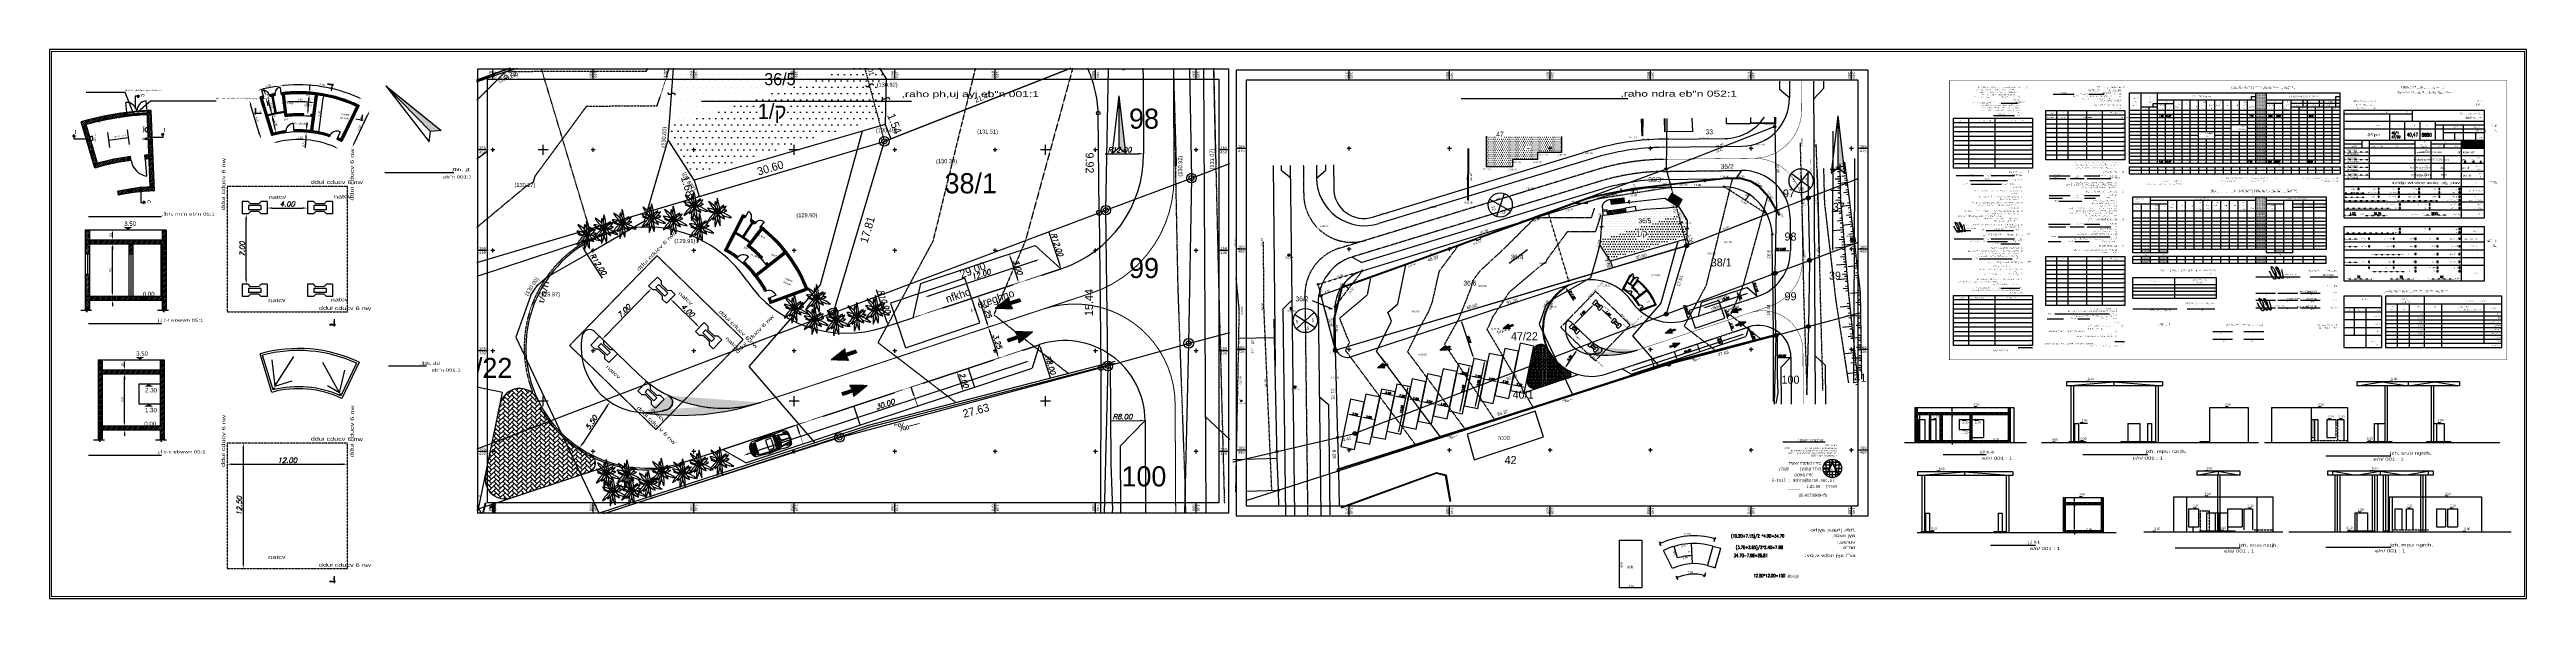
# Paper-space layout 'Layout1' of a CAD drawing. Extents: x 7 to 2472, y 6 to 553.
# The model-space entities are those that its viewports show. They can reach past a viewport. Long polylines and large blocks are cut down to what shows.
import ezdxf
from ezdxf.enums import TextEntityAlignment as Align

# ---------------------------------------------------------------- set-up
doc = ezdxf.new("R2010")
doc.units = 0
doc.header["$LTSCALE"] = 0.1
doc.header["$MEASUREMENT"] = 0
for name, pattern in [('DASHDOT', [1, 0.5, -0.25, 0, -0.25]), ('DASHED', [17.5, 12.5, -5]), ('DASHED2', [0.375, 0.25, -0.125]), ('DOT', [2, 0, -2]), ('HIDDEN', [0.375, 0.25, -0.125]), ('HIDDEN2', [0.1875, 0.125, -0.0625])]:
    doc.linetypes.add(name, pattern=pattern)
doc.layers.get('0').update_dxf_attribs({"linetype": 'CONTINUOUS'})
doc.layers.get('DEFPOINTS').update_dxf_attribs({"linetype": 'CONTINUOUS'})
for name, color, linetype in [('001', 4, 'CONTINUOUS'), ('003', 7, 'CONTINUOUS'), ('004', 7, 'CONTINUOUS'), ('018', 97, 'CONTINUOUS'), ('06', 10, 'CONTINUOUS'), ('10', 7, 'CONTINUOUS'), ('1KAV-ASFLT', 4, 'HIDDEN2'), ('1KIR-EVEN', 142, 'CONTINUOUS'), ('2NEW_PT', 6, 'CONTINUOUS'), ('2OLD_PT', 3, 'CONTINUOUS'), ('ANNOBJ', 2, 'CONTINUOUS'), ('ARKADI-CONT', 3, 'DASHED'), ('ARKADI-CONT-STEP', 5, 'CONTINUOUS'), ('B', 2, 'CONTINUOUS'), ('BASIS_0-_1-_2-', 7, 'CONTINUOUS'), ('D', 4, 'CONTINUOUS'), ('DESC', 2, 'CONTINUOUS'), ('DIM', 4, 'CONTINUOUS'), ('DRE-1', 1, 'CONTINUOUS'), ('ELEV-CONT', 3, 'CONTINUOUS'), ('ELEV-POINT', 2, 'CONTINUOUS'), ('FRAME', 8, 'CONTINUOUS'), ('GRID1', 34, 'CONTINUOUS'), ('GRID2', 54, 'CONTINUOUS'), ('L', 7, 'CONTINUOUS'), ('LAYER1', 95, 'CONTINUOUS'), ('LOGO', 7, 'CONTINUOUS'), ('MISURE', 6, 'CONTINUOUS'), ('NORTH', 7, 'CONTINUOUS'), ('P', 3, 'CONTINUOUS'), ('PAPER1', 7, 'CONTINUOUS'), ('PLANS', 7, 'CONTINUOUS'), ('ROAD-W', 8, 'CONTINUOUS'), ('SOUTH', 7, 'CONTINUOUS'), ('TABLE', 4, 'CONTINUOUS'), ('TEXT', 3, 'CONTINUOUS'), ('THNA', 3, 'CONTINUOUS'), ('THNET', 7, 'CONTINUOUS'), ('THNON', 2, 'CONTINUOUS'), ('TNOA', 4, 'CONTINUOUS'), ('TOFIES-01', 7, 'CONTINUOUS'), ('TR_ANOT_L', 8, 'CONTINUOUS'), ('TR_GILYON', 8, 'CONTINUOUS'), ('TR_MIDA', 8, 'CONTINUOUS'), ('WALL', 93, 'CONTINUOUS'), ('WIN', 135, 'CONTINUOUS'), ('WINDOW', 234, 'CONTINUOUS'), ('X', 4, 'HIDDEN'), ('Y', 4, 'DASHDOT'), ('גדר', 1, 'CONTINUOUS'), ('ק-תראסא', 8, 'DASHED'), ('קוו-ביוב', 8, 'CONTINUOUS')]:
    doc.layers.add(name, color=color, linetype=linetype)
doc.layers.get('10').freeze()
doc.styles.add('1', font='sivan.shx')
doc.styles.add('10', font='heb.shx')
doc.styles.add('ADIL', font='MIRYL.SHX', dxfattribs={"height": 1.2})
doc.styles.add('FGH', font='sivan_m.shx', dxfattribs={"height": 15})
doc.styles.add('H1', font='sivan.shx', dxfattribs={"height": 1})
doc.styles.add('ITALIC', font='italic.shx')
doc.styles.add('K_HEB', font='miryl.shx')
doc.styles.add('M', font='MIRYL.shx')
doc.styles.add('MIRYL', font='sivan_m.shx')
doc.styles.add('MONOSI', font='monosi', dxfattribs={"width": 0.8})
doc.styles.add('ROM', font='romanc.shx')
doc.styles.add('S', font='romans.shx')
doc.styles.add('S2', font='miryl.shx')
doc.styles.add('STANDART', font='caes-k.shx')
doc.styles.add('STYLE1', font='miryl.shx', dxfattribs={"width": 1.5, "height": 2})
doc.styles.add('TOFIES-01', font='heb.shx', dxfattribs={"height": 20})
doc.styles.add('TRHEBTXT', font='hebtxt.shx')
doc.styles.add('Z', font='mirym.shx', dxfattribs={"oblique": 20, "bigfont": 'bigfont.shx'})
doc.dimstyles.new('DIM-1-250', dxfattribs={"dimtxt": 0.6, "dimasz": 0.6, "dimexe": 0.18, "dimexo": 0.0625, "dimgap": 0.2, "dimtad": 1, "dimzin": 0, "dimtxsty": 'STANDARD', "dimcen": 0.09, "dimse1": 1, "dimse2": 1, "dimazin": 3, "dimtfac": 1, "dimtofl": 0, "dimtmove": 0, "dimatfit": 3, "dimtolj": 1, "dimtzin": 0})
doc.dimstyles.new('DIM-250', dxfattribs={"dimtxt": 0.5, "dimasz": 0.5, "dimexe": 0.1, "dimexo": 0.625, "dimgap": 0.15, "dimtad": 1, "dimzin": 1, "dimtxsty": 'ITALIC', "dimcen": 2.5, "dimse1": 1, "dimse2": 1, "dimazin": 3, "dimtfac": 1, "dimtmove": 0, "dimatfit": 3, "dimtolj": 1, "dimtzin": 0})
pattern_1 = [(45, (-61934.582106, -80450.502777), (-0.0106066017178, 0.0106066017178), [])]
pattern_2 = [(45, (-5891.20088, -31719.90352), (-0.08838834765, 0.08838834765), [])]
pattern_3 = [(45, (-5890.01092, -31719.90352), (-0.08838834765, 0.08838834765), [])]
pattern_4 = [(45, (-5586.57229, -31720.75916), (-0.08838834765, 0.08838834765), [])]
pattern_5 = [(66.18462068, (77190.989384, -74037.609128), (-0.0343069243257, 0.0151421578155), [])]

# ---------------------------------------------------------------- blocks, each defined once
blk = doc.blocks.new('A$C0D232B92')
at = {"layer": 'NORTH'}
blk.add_hatch(color=256, dxfattribs=at).paths.add_polyline_path([(1.66, 14.32), (1.66, 1.39), (3.33, 0)])
for p, q in [((1.66, 14.32), (0, 0)), ((1.66, 14.32), (1.66, 1.39)), ((1.66, 14.32), (3.33, 0)), ((0, 0), (1.66, 1.39)), ((3.33, 0), (1.66, 1.39))]:
    blk.add_line(p, q, dxfattribs=at)
blk = doc.blocks.new('NORTH')
blk.add_blockref('A$C0D232B92', (3.13, 4.09))
blk = doc.blocks.new('_OBLIQUE')
at = {"color": 0, "linetype": 'BYBLOCK'}
blk.add_line((-0.5, -0.5), (0.5, 0.5), dxfattribs=at)
blk = doc.blocks.new('*D82')
at = {"layer": '001', "color": 0}
for p, q in [((1662.2, 58.2), (1670, 56.1)), ((1664.5, 36.8), (1669.9, 56.1)), ((1656.8, 39), (1664.6, 36.8))]:
    blk.add_line(p, q, dxfattribs=at)
at = {"layer": 'DEFPOINTS', "color": 0}
for p in [(1662.2, 58.3), (1669.9, 56.1), (1656.8, 39)]:
    blk.add_point(p, dxfattribs=at)
at = {"layer": '001', "color": 0, "xscale": 0.2, "yscale": 0.2, "zscale": 0.2}
for p, rotation in [((1669.9, 56.1), 74.31992775235678), ((1664.5, 36.8), 254.3199277523568)]:
    blk.add_blockref('_OBLIQUE', p, dxfattribs=dict(at, rotation=rotation))
at = {"layer": '001', "color": 0, "insert": (1667.1, 46.5), "char_height": 0.2, "attachment_point": 5, "rotation": 74.3199}
blk.add_mtext('\\A1;4.00', dxfattribs=at)
blk = doc.blocks.new('TRP0001')
at = {"linetype": 'CONTINUOUS'}
for centre, radius in [((0, 0, 3000), 0.95), ((0, 0, 3001), 0.5)]:
    blk.add_circle(centre, radius, dxfattribs=at)
blk.add_point((0, 0))
at = {"style": 'TRHEBTXT', "flags": 8}
blk.add_attdef('HIGHTC', (1.5, 0), '', height=1.6, dxfattribs=at)
blk = doc.blocks.new('TERAS')
for p, q in [((0, 0), (0, 0.2)), ((0.2, 0), (0.2, 0.4)), ((0.4, 0), (0.4, 0.2)), ((0.8, 0), (0.8, 0.2)), ((1, 0), (1, 0.8)), ((1.2, 0), (1.2, 0.2))]:
    blk.add_line(p, q)
blk = doc.blocks.new('A$C59203A48')
at = {"layer": 'קוו-ביוב'}
blk.add_blockref('TERAS', (0, 0), dxfattribs=at)
blk = doc.blocks.new('A$C3E447C09')
at = {"layer": 'גדר', "xscale": 3, "yscale": 3, "zscale": 3}
blk.add_blockref('A$C59203A48', (0, 0), dxfattribs=at)
blk = doc.blocks.new('TRP0002')
at = {"linetype": 'CONTINUOUS'}
blk.add_circle((0, 0, 3000), 0.5, dxfattribs=at)
blk.add_point((0, 0))
at = {"style": 'TRHEBTXT', "flags": 8}
blk.add_attdef('HIGHTC', (1, 0), '', height=1.6, dxfattribs=at)
blk = doc.blocks.new('TR_FRONT')
blk = doc.blocks.new('ANOT10')
blk = doc.blocks.new('2')
at = {"layer": 'DESC'}
blk.add_circle((0, 0), 0.18, dxfattribs=at)
blk = doc.blocks.new('3')
at = {"layer": 'DESC'}
for radius in [0.3, 0.18]:
    blk.add_circle((0, 0), radius, dxfattribs=at)
blk = doc.blocks.new('*X19')
at = {"color": 0}
for p, q in [((49038.4375, 69458.125), (49038.4375, 69458.125)), ((49039.0625, 69458.125), (49039.0625, 69458.125)), ((49039.6875, 69458.125), (49039.6875, 69458.125)), ((49040.3125, 69458.125), (49040.3125, 69458.125)), ((49040.9375, 69458.125), (49040.9375, 69458.125)), ((49041.25, 69458.75), (49041.25, 69458.75)), ((49041.5625, 69458.125), (49041.5625, 69458.125)), ((49041.875, 69458.75), (49041.875, 69458.75)), ((49042.1875, 69458.125), (49042.1875, 69458.125)), ((49042.5, 69458.75), (49042.5, 69458.75)), ((49042.8125, 69458.125), (49042.8125, 69458.125)), ((49043.125, 69458.75), (49043.125, 69458.75)), ((49043.4375, 69458.125), (49043.4375, 69458.125)), ((49043.75, 69458.75), (49043.75, 69458.75)), ((49044.0625, 69458.125), (49044.0625, 69458.125)), ((49044.375, 69458.75), (49044.375, 69458.75)), ((49044.6875, 69458.125), (49044.6875, 69458.125)), ((49045, 69458.75), (49045, 69458.75)), ((49045.3125, 69459.375), (49045.3125, 69459.375)), ((49045.3125, 69458.125), (49045.3125, 69458.125)), ((49045.625, 69458.75), (49045.625, 69458.75)), ((49045.9375, 69459.375), (49045.9375, 69459.375)), ((49045.9375, 69458.125), (49045.9375, 69458.125)), ((49046.25, 69458.75), (49046.25, 69458.75)), ((49046.5625, 69459.375), (49046.5625, 69459.375)), ((49046.5625, 69458.125), (49046.5625, 69458.125)), ((49046.875, 69458.75), (49046.875, 69458.75)), ((49047.1875, 69459.375), (49047.1875, 69459.375)), ((49047.1875, 69458.125), (49047.1875, 69458.125)), ((49047.5, 69458.75), (49047.5, 69458.75)), ((49047.8125, 69459.375), (49047.8125, 69459.375)), ((49047.8125, 69458.125), (49047.8125, 69458.125)), ((49048.125, 69458.75), (49048.125, 69458.75)), ((49048.4375, 69459.375), (49048.4375, 69459.375)), ((49048.4375, 69458.125), (49048.4375, 69458.125)), ((49048.75, 69458.75), (49048.75, 69458.75)), ((49049.0625, 69459.375), (49049.0625, 69459.375)), ((49049.0625, 69458.125), (49049.0625, 69458.125)), ((49049.375, 69458.75), (49049.375, 69458.75)), ((49049.6875, 69459.375), (49049.6875, 69459.375)), ((49049.6875, 69458.125), (49049.6875, 69458.125)), ((49050, 69460), (49050, 69460)), ((49050, 69458.75), (49050, 69458.75)), ((49050.3125, 69459.375), (49050.3125, 69459.375)), ((49050.3125, 69458.125), (49050.3125, 69458.125)), ((49050.625, 69460), (49050.625, 69460)), ((49050.625, 69458.75), (49050.625, 69458.75)), ((49050.9375, 69459.375), (49050.9375, 69459.375)), ((49050.9375, 69458.125), (49050.9375, 69458.125)), ((49051.25, 69460), (49051.25, 69460)), ((49051.25, 69458.75), (49051.25, 69458.75)), ((49051.5625, 69459.375), (49051.5625, 69459.375)), ((49051.5625, 69458.125), (49051.5625, 69458.125)), ((49051.875, 69460), (49051.875, 69460)), ((49051.875, 69458.75), (49051.875, 69458.75)), ((49052.1875, 69459.375), (49052.1875, 69459.375)), ((49052.1875, 69458.125), (49052.1875, 69458.125)), ((49052.5, 69460), (49052.5, 69460)), ((49052.5, 69458.75), (49052.5, 69458.75)), ((49052.8125, 69459.375), (49052.8125, 69459.375)), ((49052.8125, 69458.125), (49052.8125, 69458.125)), ((49053.125, 69460), (49053.125, 69460)), ((49053.125, 69458.75), (49053.125, 69458.75)), ((49053.4375, 69459.375), (49053.4375, 69459.375)), ((49053.4375, 69458.125), (49053.4375, 69458.125)), ((49053.75, 69460), (49053.75, 69460)), ((49053.75, 69458.75), (49053.75, 69458.75)), ((49054.0625, 69459.375), (49054.0625, 69459.375)), ((49054.0625, 69458.125), (49054.0625, 69458.125)), ((49054.375, 69460), (49054.375, 69460)), ((49054.375, 69458.75), (49054.375, 69458.75)), ((49054.6875, 69459.375), (49054.6875, 69459.375)), ((49054.6875, 69458.125), (49054.6875, 69458.125)), ((49055, 69460), (49055, 69460)), ((49055, 69458.75), (49055, 69458.75)), ((49055.3125, 69459.375), (49055.3125, 69459.375)), ((49055.3125, 69458.125), (49055.3125, 69458.125)), ((49055.625, 69460), (49055.625, 69460)), ((49055.625, 69458.75), (49055.625, 69458.75)), ((49055.9375, 69459.375), (49055.9375, 69459.375)), ((49055.9375, 69458.125), (49055.9375, 69458.125)), ((49056.25, 69460), (49056.25, 69460)), ((49056.25, 69458.75), (49056.25, 69458.75)), ((49056.5625, 69459.375), (49056.5625, 69459.375)), ((49056.5625, 69458.125), (49056.5625, 69458.125)), ((49056.875, 69460), (49056.875, 69460)), ((49056.875, 69458.75), (49056.875, 69458.75)), ((49057.1875, 69459.375), (49057.1875, 69459.375)), ((49057.1875, 69458.125), (49057.1875, 69458.125)), ((49057.5, 69458.75), (49057.5, 69458.75)), ((49057.8125, 69458.125), (49057.8125, 69458.125)), ((49058.4375, 69458.125), (49058.4375, 69458.125)), ((49037.8125, 69455.625), (49037.8125, 69455.625)), ((49038.125, 69457.5), (49038.125, 69457.5)), ((49038.125, 69456.25), (49038.125, 69456.25)), ((49038.4375, 69456.875), (49038.4375, 69456.875)), ((49038.4375, 69455.625), (49038.4375, 69455.625)), ((49038.75, 69457.5), (49038.75, 69457.5)), ((49038.75, 69456.25), (49038.75, 69456.25)), ((49039.0625, 69456.875), (49039.0625, 69456.875)), ((49039.0625, 69455.625), (49039.0625, 69455.625)), ((49039.375, 69457.5), (49039.375, 69457.5)), ((49039.375, 69456.25), (49039.375, 69456.25)), ((49039.6875, 69456.875), (49039.6875, 69456.875)), ((49039.6875, 69455.625), (49039.6875, 69455.625)), ((49040, 69457.5), (49040, 69457.5)), ((49040, 69456.25), (49040, 69456.25)), ((49040.3125, 69456.875), (49040.3125, 69456.875)), ((49040.3125, 69455.625), (49040.3125, 69455.625)), ((49040.625, 69457.5), (49040.625, 69457.5)), ((49040.625, 69456.25), (49040.625, 69456.25)), ((49040.9375, 69456.875), (49040.9375, 69456.875)), ((49040.9375, 69455.625), (49040.9375, 69455.625)), ((49041.25, 69457.5), (49041.25, 69457.5)), ((49041.25, 69456.25), (49041.25, 69456.25)), ((49041.5625, 69456.875), (49041.5625, 69456.875)), ((49041.5625, 69455.625), (49041.5625, 69455.625)), ((49041.875, 69457.5), (49041.875, 69457.5)), ((49041.875, 69456.25), (49041.875, 69456.25)), ((49042.1875, 69456.875), (49042.1875, 69456.875)), ((49042.1875, 69455.625), (49042.1875, 69455.625)), ((49042.5, 69457.5), (49042.5, 69457.5)), ((49042.5, 69456.25), (49042.5, 69456.25)), ((49042.8125, 69456.875), (49042.8125, 69456.875)), ((49042.8125, 69455.625), (49042.8125, 69455.625)), ((49043.125, 69457.5), (49043.125, 69457.5)), ((49043.125, 69456.25), (49043.125, 69456.25)), ((49043.4375, 69456.875), (49043.4375, 69456.875)), ((49043.4375, 69455.625), (49043.4375, 69455.625)), ((49043.75, 69457.5), (49043.75, 69457.5)), ((49043.75, 69456.25), (49043.75, 69456.25)), ((49044.0625, 69456.875), (49044.0625, 69456.875)), ((49044.0625, 69455.625), (49044.0625, 69455.625)), ((49044.375, 69457.5), (49044.375, 69457.5)), ((49044.375, 69456.25), (49044.375, 69456.25)), ((49044.6875, 69456.875), (49044.6875, 69456.875)), ((49044.6875, 69455.625), (49044.6875, 69455.625)), ((49045, 69457.5), (49045, 69457.5)), ((49045, 69456.25), (49045, 69456.25)), ((49045.3125, 69456.875), (49045.3125, 69456.875)), ((49045.3125, 69455.625), (49045.3125, 69455.625)), ((49045.625, 69457.5), (49045.625, 69457.5)), ((49045.625, 69456.25), (49045.625, 69456.25)), ((49045.9375, 69456.875), (49045.9375, 69456.875)), ((49045.9375, 69455.625), (49045.9375, 69455.625)), ((49046.25, 69457.5), (49046.25, 69457.5)), ((49046.25, 69456.25), (49046.25, 69456.25)), ((49046.5625, 69456.875), (49046.5625, 69456.875)), ((49046.5625, 69455.625), (49046.5625, 69455.625)), ((49046.875, 69457.5), (49046.875, 69457.5)), ((49046.875, 69456.25), (49046.875, 69456.25)), ((49047.1875, 69456.875), (49047.1875, 69456.875)), ((49047.1875, 69455.625), (49047.1875, 69455.625)), ((49047.5, 69457.5), (49047.5, 69457.5)), ((49047.5, 69456.25), (49047.5, 69456.25)), ((49047.8125, 69456.875), (49047.8125, 69456.875)), ((49047.8125, 69455.625), (49047.8125, 69455.625)), ((49048.125, 69457.5), (49048.125, 69457.5)), ((49048.125, 69456.25), (49048.125, 69456.25)), ((49048.4375, 69456.875), (49048.4375, 69456.875)), ((49048.4375, 69455.625), (49048.4375, 69455.625)), ((49048.75, 69457.5), (49048.75, 69457.5)), ((49048.75, 69456.25), (49048.75, 69456.25)), ((49049.0625, 69456.875), (49049.0625, 69456.875)), ((49049.0625, 69455.625), (49049.0625, 69455.625)), ((49049.375, 69457.5), (49049.375, 69457.5)), ((49049.375, 69456.25), (49049.375, 69456.25)), ((49049.6875, 69456.875), (49049.6875, 69456.875)), ((49049.6875, 69455.625), (49049.6875, 69455.625)), ((49050, 69457.5), (49050, 69457.5)), ((49050, 69456.25), (49050, 69456.25)), ((49050.3125, 69456.875), (49050.3125, 69456.875)), ((49050.3125, 69455.625), (49050.3125, 69455.625)), ((49050.625, 69457.5), (49050.625, 69457.5)), ((49050.625, 69456.25), (49050.625, 69456.25)), ((49050.9375, 69456.875), (49050.9375, 69456.875)), ((49050.9375, 69455.625), (49050.9375, 69455.625)), ((49051.25, 69457.5), (49051.25, 69457.5)), ((49051.25, 69456.25), (49051.25, 69456.25)), ((49051.5625, 69456.875), (49051.5625, 69456.875)), ((49051.5625, 69455.625), (49051.5625, 69455.625)), ((49051.875, 69457.5), (49051.875, 69457.5)), ((49051.875, 69456.25), (49051.875, 69456.25)), ((49052.1875, 69456.875), (49052.1875, 69456.875)), ((49052.1875, 69455.625), (49052.1875, 69455.625)), ((49052.5, 69457.5), (49052.5, 69457.5)), ((49052.5, 69456.25), (49052.5, 69456.25)), ((49052.8125, 69456.875), (49052.8125, 69456.875)), ((49052.8125, 69455.625), (49052.8125, 69455.625)), ((49053.125, 69457.5), (49053.125, 69457.5)), ((49053.125, 69456.25), (49053.125, 69456.25)), ((49053.4375, 69456.875), (49053.4375, 69456.875)), ((49053.4375, 69455.625), (49053.4375, 69455.625)), ((49053.75, 69457.5), (49053.75, 69457.5)), ((49053.75, 69456.25), (49053.75, 69456.25)), ((49054.0625, 69456.875), (49054.0625, 69456.875)), ((49054.0625, 69455.625), (49054.0625, 69455.625)), ((49054.375, 69457.5), (49054.375, 69457.5)), ((49054.375, 69456.25), (49054.375, 69456.25)), ((49054.6875, 69456.875), (49054.6875, 69456.875)), ((49054.6875, 69455.625), (49054.6875, 69455.625)), ((49055, 69457.5), (49055, 69457.5)), ((49055, 69456.25), (49055, 69456.25)), ((49055.3125, 69456.875), (49055.3125, 69456.875)), ((49055.3125, 69455.625), (49055.3125, 69455.625)), ((49055.625, 69457.5), (49055.625, 69457.5)), ((49055.625, 69456.25), (49055.625, 69456.25)), ((49055.9375, 69456.875), (49055.9375, 69456.875)), ((49055.9375, 69455.625), (49055.9375, 69455.625)), ((49056.25, 69457.5), (49056.25, 69457.5)), ((49056.25, 69456.25), (49056.25, 69456.25)), ((49056.5625, 69456.875), (49056.5625, 69456.875)), ((49056.5625, 69455.625), (49056.5625, 69455.625)), ((49056.875, 69457.5), (49056.875, 69457.5)), ((49056.875, 69456.25), (49056.875, 69456.25)), ((49057.1875, 69456.875), (49057.1875, 69456.875)), ((49057.1875, 69455.625), (49057.1875, 69455.625)), ((49057.5, 69457.5), (49057.5, 69457.5)), ((49057.5, 69456.25), (49057.5, 69456.25)), ((49057.8125, 69456.875), (49057.8125, 69456.875)), ((49057.8125, 69455.625), (49057.8125, 69455.625)), ((49058.125, 69457.5), (49058.125, 69457.5)), ((49058.125, 69456.25), (49058.125, 69456.25)), ((49058.4375, 69456.875), (49058.4375, 69456.875)), ((49058.4375, 69455.625), (49058.4375, 69455.625)), ((49058.75, 69457.5), (49058.75, 69457.5)), ((49058.75, 69456.25), (49058.75, 69456.25)), ((49059.0625, 69456.875), (49059.0625, 69456.875)), ((49059.0625, 69455.625), (49059.0625, 69455.625)), ((49037.8125, 69454.375), (49037.8125, 69454.375)), ((49037.8125, 69453.125), (49037.8125, 69453.125)), ((49038.125, 69455), (49038.125, 69455)), ((49038.125, 69453.75), (49038.125, 69453.75)), ((49038.4375, 69454.375), (49038.4375, 69454.375)), ((49038.4375, 69453.125), (49038.4375, 69453.125)), ((49038.75, 69455), (49038.75, 69455)), ((49038.75, 69453.75), (49038.75, 69453.75)), ((49039.0625, 69454.375), (49039.0625, 69454.375)), ((49039.0625, 69453.125), (49039.0625, 69453.125)), ((49039.375, 69455), (49039.375, 69455)), ((49039.375, 69453.75), (49039.375, 69453.75)), ((49039.6875, 69454.375), (49039.6875, 69454.375)), ((49039.6875, 69453.125), (49039.6875, 69453.125)), ((49040, 69455), (49040, 69455)), ((49040, 69453.75), (49040, 69453.75)), ((49040.3125, 69454.375), (49040.3125, 69454.375)), ((49040.3125, 69453.125), (49040.3125, 69453.125)), ((49040.625, 69455), (49040.625, 69455)), ((49040.625, 69453.75), (49040.625, 69453.75)), ((49040.9375, 69454.375), (49040.9375, 69454.375)), ((49040.9375, 69453.125), (49040.9375, 69453.125)), ((49041.25, 69455), (49041.25, 69455)), ((49041.25, 69453.75), (49041.25, 69453.75)), ((49041.5625, 69454.375), (49041.5625, 69454.375)), ((49041.5625, 69453.125), (49041.5625, 69453.125)), ((49041.875, 69455), (49041.875, 69455)), ((49041.875, 69453.75), (49041.875, 69453.75)), ((49042.1875, 69454.375), (49042.1875, 69454.375)), ((49042.1875, 69453.125), (49042.1875, 69453.125)), ((49042.5, 69455), (49042.5, 69455)), ((49042.5, 69453.75), (49042.5, 69453.75)), ((49042.8125, 69454.375), (49042.8125, 69454.375)), ((49042.8125, 69453.125), (49042.8125, 69453.125)), ((49043.125, 69455), (49043.125, 69455)), ((49043.125, 69453.75), (49043.125, 69453.75)), ((49043.4375, 69454.375), (49043.4375, 69454.375)), ((49043.4375, 69453.125), (49043.4375, 69453.125)), ((49043.75, 69455), (49043.75, 69455)), ((49043.75, 69453.75), (49043.75, 69453.75)), ((49044.0625, 69454.375), (49044.0625, 69454.375)), ((49044.0625, 69453.125), (49044.0625, 69453.125)), ((49044.375, 69455), (49044.375, 69455)), ((49044.375, 69453.75), (49044.375, 69453.75)), ((49044.6875, 69454.375), (49044.6875, 69454.375)), ((49044.6875, 69453.125), (49044.6875, 69453.125)), ((49045, 69455), (49045, 69455)), ((49045, 69453.75), (49045, 69453.75)), ((49045.3125, 69454.375), (49045.3125, 69454.375)), ((49045.3125, 69453.125), (49045.3125, 69453.125)), ((49045.625, 69455), (49045.625, 69455)), ((49045.625, 69453.75), (49045.625, 69453.75)), ((49045.9375, 69454.375), (49045.9375, 69454.375)), ((49045.9375, 69453.125), (49045.9375, 69453.125)), ((49046.25, 69455), (49046.25, 69455)), ((49046.25, 69453.75), (49046.25, 69453.75)), ((49046.5625, 69454.375), (49046.5625, 69454.375)), ((49046.5625, 69453.125), (49046.5625, 69453.125)), ((49046.875, 69455), (49046.875, 69455)), ((49046.875, 69453.75), (49046.875, 69453.75)), ((49047.1875, 69454.375), (49047.1875, 69454.375)), ((49047.1875, 69453.125), (49047.1875, 69453.125)), ((49047.5, 69455), (49047.5, 69455)), ((49047.5, 69453.75), (49047.5, 69453.75)), ((49047.8125, 69454.375), (49047.8125, 69454.375)), ((49047.8125, 69453.125), (49047.8125, 69453.125)), ((49048.125, 69455), (49048.125, 69455)), ((49048.125, 69453.75), (49048.125, 69453.75)), ((49048.4375, 69454.375), (49048.4375, 69454.375)), ((49048.4375, 69453.125), (49048.4375, 69453.125)), ((49048.75, 69455), (49048.75, 69455)), ((49048.75, 69453.75), (49048.75, 69453.75)), ((49049.0625, 69454.375), (49049.0625, 69454.375)), ((49049.0625, 69453.125), (49049.0625, 69453.125)), ((49049.375, 69455), (49049.375, 69455)), ((49049.375, 69453.75), (49049.375, 69453.75)), ((49049.6875, 69454.375), (49049.6875, 69454.375)), ((49049.6875, 69453.125), (49049.6875, 69453.125)), ((49050, 69455), (49050, 69455)), ((49050, 69453.75), (49050, 69453.75)), ((49050.3125, 69454.375), (49050.3125, 69454.375)), ((49050.3125, 69453.125), (49050.3125, 69453.125)), ((49050.625, 69455), (49050.625, 69455)), ((49050.625, 69453.75), (49050.625, 69453.75)), ((49050.9375, 69454.375), (49050.9375, 69454.375)), ((49050.9375, 69453.125), (49050.9375, 69453.125)), ((49051.25, 69455), (49051.25, 69455)), ((49051.25, 69453.75), (49051.25, 69453.75)), ((49051.5625, 69454.375), (49051.5625, 69454.375)), ((49051.5625, 69453.125), (49051.5625, 69453.125)), ((49051.875, 69455), (49051.875, 69455)), ((49051.875, 69453.75), (49051.875, 69453.75)), ((49052.1875, 69454.375), (49052.1875, 69454.375)), ((49052.1875, 69453.125), (49052.1875, 69453.125)), ((49052.5, 69455), (49052.5, 69455)), ((49052.5, 69453.75), (49052.5, 69453.75)), ((49052.8125, 69454.375), (49052.8125, 69454.375)), ((49052.8125, 69453.125), (49052.8125, 69453.125)), ((49053.125, 69455), (49053.125, 69455)), ((49053.125, 69453.75), (49053.125, 69453.75)), ((49053.4375, 69454.375), (49053.4375, 69454.375)), ((49053.4375, 69453.125), (49053.4375, 69453.125)), ((49053.75, 69455), (49053.75, 69455)), ((49053.75, 69453.75), (49053.75, 69453.75)), ((49054.0625, 69454.375), (49054.0625, 69454.375)), ((49054.0625, 69453.125), (49054.0625, 69453.125)), ((49054.375, 69455), (49054.375, 69455)), ((49054.375, 69453.75), (49054.375, 69453.75)), ((49054.6875, 69454.375), (49054.6875, 69454.375)), ((49054.6875, 69453.125), (49054.6875, 69453.125)), ((49055, 69455), (49055, 69455)), ((49055, 69453.75), (49055, 69453.75)), ((49055.3125, 69454.375), (49055.3125, 69454.375)), ((49055.3125, 69453.125), (49055.3125, 69453.125)), ((49055.625, 69455), (49055.625, 69455)), ((49055.625, 69453.75), (49055.625, 69453.75)), ((49055.9375, 69454.375), (49055.9375, 69454.375)), ((49055.9375, 69453.125), (49055.9375, 69453.125)), ((49056.25, 69455), (49056.25, 69455)), ((49056.25, 69453.75), (49056.25, 69453.75)), ((49056.5625, 69454.375), (49056.5625, 69454.375)), ((49056.5625, 69453.125), (49056.5625, 69453.125)), ((49056.875, 69455), (49056.875, 69455)), ((49056.875, 69453.75), (49056.875, 69453.75)), ((49057.1875, 69454.375), (49057.1875, 69454.375)), ((49057.1875, 69453.125), (49057.1875, 69453.125)), ((49057.5, 69455), (49057.5, 69455)), ((49057.5, 69453.75), (49057.5, 69453.75)), ((49057.8125, 69454.375), (49057.8125, 69454.375)), ((49057.8125, 69453.125), (49057.8125, 69453.125)), ((49058.125, 69455), (49058.125, 69455)), ((49058.125, 69453.75), (49058.125, 69453.75)), ((49058.4375, 69454.375), (49058.4375, 69454.375)), ((49058.4375, 69453.125), (49058.4375, 69453.125)), ((49058.75, 69455), (49058.75, 69455)), ((49058.75, 69453.75), (49058.75, 69453.75)), ((49059.0625, 69454.375), (49059.0625, 69454.375)), ((49059.0625, 69453.125), (49059.0625, 69453.125)), ((49037.5, 69451.25), (49037.5, 69451.25)), ((49037.8125, 69451.875), (49037.8125, 69451.875)), ((49037.8125, 69450.625), (49037.8125, 69450.625)), ((49038.125, 69452.5), (49038.125, 69452.5)), ((49038.125, 69451.25), (49038.125, 69451.25)), ((49038.4375, 69451.875), (49038.4375, 69451.875)), ((49038.4375, 69450.625), (49038.4375, 69450.625)), ((49038.75, 69452.5), (49038.75, 69452.5)), ((49038.75, 69451.25), (49038.75, 69451.25)), ((49039.0625, 69451.875), (49039.0625, 69451.875)), ((49039.0625, 69450.625), (49039.0625, 69450.625)), ((49039.375, 69452.5), (49039.375, 69452.5)), ((49039.375, 69451.25), (49039.375, 69451.25)), ((49039.6875, 69451.875), (49039.6875, 69451.875)), ((49039.6875, 69450.625), (49039.6875, 69450.625)), ((49040, 69452.5), (49040, 69452.5)), ((49040, 69451.25), (49040, 69451.25)), ((49040.3125, 69451.875), (49040.3125, 69451.875)), ((49040.3125, 69450.625), (49040.3125, 69450.625)), ((49040.625, 69452.5), (49040.625, 69452.5)), ((49040.625, 69451.25), (49040.625, 69451.25)), ((49040.9375, 69451.875), (49040.9375, 69451.875)), ((49040.9375, 69450.625), (49040.9375, 69450.625)), ((49041.25, 69452.5), (49041.25, 69452.5)), ((49041.25, 69451.25), (49041.25, 69451.25)), ((49041.5625, 69451.875), (49041.5625, 69451.875)), ((49041.5625, 69450.625), (49041.5625, 69450.625)), ((49041.875, 69452.5), (49041.875, 69452.5)), ((49041.875, 69451.25), (49041.875, 69451.25)), ((49042.1875, 69451.875), (49042.1875, 69451.875)), ((49042.1875, 69450.625), (49042.1875, 69450.625)), ((49042.5, 69452.5), (49042.5, 69452.5)), ((49042.5, 69451.25), (49042.5, 69451.25)), ((49042.8125, 69451.875), (49042.8125, 69451.875)), ((49042.8125, 69450.625), (49042.8125, 69450.625)), ((49043.125, 69452.5), (49043.125, 69452.5)), ((49043.125, 69451.25), (49043.125, 69451.25)), ((49043.4375, 69451.875), (49043.4375, 69451.875)), ((49043.4375, 69450.625), (49043.4375, 69450.625)), ((49043.75, 69452.5), (49043.75, 69452.5)), ((49043.75, 69451.25), (49043.75, 69451.25)), ((49044.0625, 69451.875), (49044.0625, 69451.875)), ((49044.0625, 69450.625), (49044.0625, 69450.625)), ((49044.375, 69452.5), (49044.375, 69452.5)), ((49044.375, 69451.25), (49044.375, 69451.25)), ((49044.6875, 69451.875), (49044.6875, 69451.875)), ((49044.6875, 69450.625), (49044.6875, 69450.625)), ((49045, 69452.5), (49045, 69452.5)), ((49045, 69451.25), (49045, 69451.25)), ((49045.3125, 69451.875), (49045.3125, 69451.875)), ((49045.3125, 69450.625), (49045.3125, 69450.625)), ((49045.625, 69452.5), (49045.625, 69452.5)), ((49045.625, 69451.25), (49045.625, 69451.25)), ((49045.9375, 69451.875), (49045.9375, 69451.875)), ((49045.9375, 69450.625), (49045.9375, 69450.625)), ((49046.25, 69452.5), (49046.25, 69452.5)), ((49046.25, 69451.25), (49046.25, 69451.25)), ((49046.5625, 69451.875), (49046.5625, 69451.875)), ((49046.5625, 69450.625), (49046.5625, 69450.625)), ((49046.875, 69452.5), (49046.875, 69452.5)), ((49046.875, 69451.25), (49046.875, 69451.25)), ((49047.1875, 69451.875), (49047.1875, 69451.875)), ((49047.1875, 69450.625), (49047.1875, 69450.625)), ((49047.5, 69452.5), (49047.5, 69452.5)), ((49047.5, 69451.25), (49047.5, 69451.25)), ((49047.8125, 69451.875), (49047.8125, 69451.875)), ((49047.8125, 69450.625), (49047.8125, 69450.625)), ((49048.125, 69452.5), (49048.125, 69452.5)), ((49048.125, 69451.25), (49048.125, 69451.25)), ((49048.4375, 69451.875), (49048.4375, 69451.875)), ((49048.4375, 69450.625), (49048.4375, 69450.625)), ((49048.75, 69452.5), (49048.75, 69452.5)), ((49048.75, 69451.25), (49048.75, 69451.25)), ((49049.0625, 69451.875), (49049.0625, 69451.875)), ((49049.0625, 69450.625), (49049.0625, 69450.625)), ((49049.375, 69452.5), (49049.375, 69452.5)), ((49049.375, 69451.25), (49049.375, 69451.25)), ((49049.6875, 69451.875), (49049.6875, 69451.875)), ((49049.6875, 69450.625), (49049.6875, 69450.625)), ((49050, 69452.5), (49050, 69452.5)), ((49050, 69451.25), (49050, 69451.25)), ((49050.3125, 69451.875), (49050.3125, 69451.875)), ((49050.3125, 69450.625), (49050.3125, 69450.625)), ((49050.625, 69452.5), (49050.625, 69452.5)), ((49050.625, 69451.25), (49050.625, 69451.25)), ((49050.9375, 69451.875), (49050.9375, 69451.875)), ((49050.9375, 69450.625), (49050.9375, 69450.625)), ((49051.25, 69452.5), (49051.25, 69452.5)), ((49051.25, 69451.25), (49051.25, 69451.25)), ((49051.5625, 69451.875), (49051.5625, 69451.875)), ((49051.5625, 69450.625), (49051.5625, 69450.625)), ((49051.875, 69452.5), (49051.875, 69452.5)), ((49051.875, 69451.25), (49051.875, 69451.25)), ((49052.1875, 69451.875), (49052.1875, 69451.875)), ((49052.1875, 69450.625), (49052.1875, 69450.625)), ((49052.5, 69452.5), (49052.5, 69452.5)), ((49052.5, 69451.25), (49052.5, 69451.25)), ((49052.8125, 69451.875), (49052.8125, 69451.875)), ((49053.125, 69452.5), (49053.125, 69452.5)), ((49053.125, 69451.25), (49053.125, 69451.25)), ((49053.4375, 69451.875), (49053.4375, 69451.875)), ((49053.75, 69452.5), (49053.75, 69452.5)), ((49053.75, 69451.25), (49053.75, 69451.25)), ((49054.0625, 69451.875), (49054.0625, 69451.875)), ((49054.375, 69452.5), (49054.375, 69452.5)), ((49054.375, 69451.25), (49054.375, 69451.25)), ((49054.6875, 69451.875), (49054.6875, 69451.875)), ((49055, 69452.5), (49055, 69452.5)), ((49055.3125, 69451.875), (49055.3125, 69451.875)), ((49055.625, 69452.5), (49055.625, 69452.5)), ((49055.9375, 69451.875), (49055.9375, 69451.875)), ((49056.25, 69452.5), (49056.25, 69452.5)), ((49056.5625, 69451.875), (49056.5625, 69451.875)), ((49056.875, 69452.5), (49056.875, 69452.5)), ((49057.5, 69452.5), (49057.5, 69452.5)), ((49058.125, 69452.5), (49058.125, 69452.5)), ((49058.75, 69452.5), (49058.75, 69452.5)), ((49038.125, 69450), (49038.125, 69450)), ((49038.75, 69450), (49038.75, 69450)), ((49039.0625, 69449.375), (49039.0625, 69449.375)), ((49039.375, 69450), (49039.375, 69450)), ((49039.375, 69448.75), (49039.375, 69448.75)), ((49039.6875, 69449.375), (49039.6875, 69449.375)), ((49039.6875, 69448.125), (49039.6875, 69448.125)), ((49040, 69450), (49040, 69450)), ((49040, 69448.75), (49040, 69448.75)), ((49040.3125, 69449.375), (49040.3125, 69449.375)), ((49040.3125, 69448.125), (49040.3125, 69448.125)), ((49040.625, 69450), (49040.625, 69450)), ((49040.625, 69448.75), (49040.625, 69448.75)), ((49040.9375, 69449.375), (49040.9375, 69449.375)), ((49040.9375, 69448.125), (49040.9375, 69448.125)), ((49041.25, 69450), (49041.25, 69450)), ((49041.25, 69448.75), (49041.25, 69448.75)), ((49041.5625, 69449.375), (49041.5625, 69449.375)), ((49041.5625, 69448.125), (49041.5625, 69448.125)), ((49041.875, 69450), (49041.875, 69450)), ((49041.875, 69448.75), (49041.875, 69448.75)), ((49042.1875, 69449.375), (49042.1875, 69449.375)), ((49042.1875, 69448.125), (49042.1875, 69448.125)), ((49042.5, 69450), (49042.5, 69450)), ((49042.5, 69448.75), (49042.5, 69448.75)), ((49042.8125, 69449.375), (49042.8125, 69449.375)), ((49042.8125, 69448.125), (49042.8125, 69448.125)), ((49043.125, 69450), (49043.125, 69450)), ((49043.125, 69448.75), (49043.125, 69448.75)), ((49043.4375, 69449.375), (49043.4375, 69449.375)), ((49043.4375, 69448.125), (49043.4375, 69448.125)), ((49043.75, 69450), (49043.75, 69450)), ((49043.75, 69448.75), (49043.75, 69448.75)), ((49044.0625, 69449.375), (49044.0625, 69449.375)), ((49044.375, 69450), (49044.375, 69450)), ((49044.375, 69448.75), (49044.375, 69448.75)), ((49044.6875, 69449.375), (49044.6875, 69449.375)), ((49045, 69450), (49045, 69450)), ((49045, 69448.75), (49045, 69448.75)), ((49045.3125, 69449.375), (49045.3125, 69449.375)), ((49045.625, 69450), (49045.625, 69450)), ((49045.625, 69448.75), (49045.625, 69448.75)), ((49045.9375, 69449.375), (49045.9375, 69449.375)), ((49046.25, 69450), (49046.25, 69450)), ((49046.5625, 69449.375), (49046.5625, 69449.375)), ((49046.875, 69450), (49046.875, 69450)), ((49047.1875, 69449.375), (49047.1875, 69449.375)), ((49047.5, 69450), (49047.5, 69450)), ((49047.8125, 69449.375), (49047.8125, 69449.375)), ((49048.125, 69450), (49048.125, 69450)), ((49048.75, 69450), (49048.75, 69450)), ((49049.375, 69450), (49049.375, 69450)), ((49050, 69450), (49050, 69450)), ((49040, 69447.5), (49040, 69447.5)), ((49040.625, 69447.5), (49040.625, 69447.5)), ((49041.25, 69447.5), (49041.25, 69447.5))]:
    blk.add_line(p, q, dxfattribs=at)
blk = doc.blocks.new('PRESS')
at = {"layer": 'D'}
blk.add_lwpolyline([(-0.03, 0.41, 0.600367), (-0.1, 0.1, -0.104329), (0.09, -0.14, -0.572315), (-0.06, -0.36, 46.976108)], format="xyb", dxfattribs=at)
blk = doc.blocks.new('A$C243027A2')
at = {"layer": 'PLANS', "color": 6}
for p, q in [((1.3, 2.23), (1.69, 2.65)), ((2.6, 1.8), (1.69, 2.65)), ((0, 0.85), (0.4, 1.27)), ((0.9, 0), (0, 0.85)), ((0.75, 1.28), (0.4, 1.27)), ((0.72, 1.02), (1.57, 1.92)), ((1.02, 0.73), (0.72, 1.02)), ((0.75, 1.28), (1.31, 1.88)), ((0.9, 0), (1.3, 0.42)), ((1.02, 0.73), (1.87, 1.64)), ((1.29, 0.77), (1.85, 1.37)), ((1.29, 0.77), (1.3, 0.42)), ((1.31, 1.88), (1.3, 2.23)), ((1.87, 1.64), (1.57, 1.92)), ((1.85, 1.37), (2.2, 1.38)), ((2.2, 1.38), (2.6, 1.8))]:
    blk.add_line(p, q, dxfattribs=at)
blk = doc.blocks.new('A$C29BA6A19')
at = {"layer": 'TNOA', "color": 8, "rotation": 43.21469687564989}
blk.add_blockref('A$C243027A2', (0.58, -0.62), dxfattribs=at)
blk = doc.blocks.new('A$C5BC72A12')
at = {"layer": 'THNA', "rotation": 122.2235419144729}
blk.add_blockref('A$C29BA6A19', (2.75, 1.32), dxfattribs=at)
blk = doc.blocks.new('A$C5C201539')
at = {"layer": '001', "color": 2, "rotation": 352.6863066201965}
blk.add_blockref('A$C5BC72A12', (-0.13, 0.08), dxfattribs=at)
blk = doc.blocks.new('*D25')
at = {"layer": '001', "color": 0}
blk.add_line((149030.91, 169437.23), (149029.13, 169440.03), dxfattribs=at)
blk.add_solid([(149029.2, 169440.08), (149029.06, 169439.99), (149028.86, 169440.46)], dxfattribs=at)
at = {"layer": 'DEFPOINTS', "color": 0}
for p in [(149028.86, 169440.46), (149035.3, 169430.33)]:
    blk.add_point(p, dxfattribs=at)
at = {"layer": '001', "color": 0, "insert": (149030.49, 169438.64), "char_height": 0.5, "attachment_point": 5, "rotation": 302.4545, "style": 'ITALIC'}
blk.add_mtext('\\A1;R12.00', dxfattribs=at)
blk = doc.blocks.new('*D26')
at = {"layer": '001', "color": 0}
blk.add_line((149031.26, 169431.54), (149035.44, 169435.84), dxfattribs=at)
for points in [[(149035.38, 169435.9), (149035.5, 169435.78), (149035.79, 169436.2)], [(149031.2, 169431.6), (149031.32, 169431.48), (149030.91, 169431.18)]]:
    blk.add_solid(points, dxfattribs=at)
at = {"layer": 'DEFPOINTS', "color": 0}
for p in [(149035.51, 169436.47), (149035.79, 169436.2), (149030.63, 169431.45)]:
    blk.add_point(p, dxfattribs=at)
at = {"layer": '001', "color": 0, "insert": (149033.06, 169433.97), "char_height": 0.5, "attachment_point": 5, "rotation": 45.7674, "style": 'ITALIC'}
blk.add_mtext('\\A1;7.00', dxfattribs=at)
blk = doc.blocks.new('*D27')
at = {"layer": '001', "color": 0}
blk.add_line((149038.04, 169434.81), (149040.21, 169432.7), dxfattribs=at)
for points in [[(149038.1, 169434.87), (149037.99, 169434.75), (149037.69, 169435.15)], [(149040.27, 169432.76), (149040.15, 169432.64), (149040.57, 169432.35)]]:
    blk.add_solid(points, dxfattribs=at)
at = {"layer": 'DEFPOINTS', "color": 0}
for p in [(149038.15, 169435.63), (149041.03, 169432.82), (149040.57, 169432.35)]:
    blk.add_point(p, dxfattribs=at)
at = {"layer": '001', "color": 0, "insert": (149039.41, 169434.04), "char_height": 0.5, "attachment_point": 5, "rotation": 315.7674, "style": 'ITALIC'}
blk.add_mtext('\\A1;4.00', dxfattribs=at)
blk = doc.blocks.new('*D28')
at = {"layer": '001', "color": 0}
blk.add_line((149031.39, 169424.53), (149028.92, 169420.76), dxfattribs=at)
for points in [[(149031.32, 169424.57), (149031.45, 169424.48), (149031.66, 169424.94)], [(149028.85, 169420.81), (149028.99, 169420.72), (149028.65, 169420.34)]]:
    blk.add_solid(points, dxfattribs=at)
at = {"layer": 'DEFPOINTS', "color": 0}
for p in [(149031.74, 169424.89), (149028.65, 169420.34), (149028.72, 169420.29)]:
    blk.add_point(p, dxfattribs=at)
at = {"layer": '001', "color": 0, "insert": (149029.82, 169422.86), "char_height": 0.5, "attachment_point": 5, "rotation": 56.7712, "style": 'ITALIC'}
blk.add_mtext('\\A1;5.50', dxfattribs=at)
blk = doc.blocks.new('*D29')
at = {"layer": '001', "color": 0}
blk.add_line((149058.15, 169436.12), (149059.2, 169432.96), dxfattribs=at)
blk.add_solid([(149059.28, 169432.99), (149059.12, 169432.94), (149059.35, 169432.49)], dxfattribs=at)
at = {"layer": 'DEFPOINTS', "color": 0}
for p in [(149056.21, 169441.98), (149059.35, 169432.49)]:
    blk.add_point(p, dxfattribs=at)
at = {"layer": '001', "color": 0, "insert": (149058.98, 169434.9), "char_height": 0.5, "attachment_point": 5, "rotation": 288.29, "style": 'ITALIC'}
blk.add_mtext('\\A1;R10.00', dxfattribs=at)
blk = doc.blocks.new('*D30')
at = {"layer": '001', "color": 0}
blk.add_line((149063.51, 169435.5), (149073.95, 169438.96), dxfattribs=at)
for points in [[(149073.93, 169439.03), (149073.98, 169438.88), (149074.43, 169439.11)], [(149063.48, 169435.58), (149063.53, 169435.42), (149063.03, 169435.35)]]:
    blk.add_solid(points, dxfattribs=at)
at = {"layer": 'DEFPOINTS', "color": 0}
for p in [(149074.13, 169440.01), (149074.43, 169439.11), (149062.74, 169436.24)]:
    blk.add_point(p, dxfattribs=at)
at = {"layer": '001', "color": 0, "insert": (149068.6, 169437.61), "char_height": 0.5, "attachment_point": 5, "rotation": 18.29, "style": 'ITALIC'}
blk.add_mtext('\\A1;12.00', dxfattribs=at)
blk = doc.blocks.new('*D31')
at = {"layer": '001', "color": 0}
blk.add_line((149075.35, 169441.8), (149076.39, 169438.65), dxfattribs=at)
blk.add_solid([(149076.47, 169438.67), (149076.31, 169438.62), (149076.55, 169438.17)], dxfattribs=at)
at = {"layer": 'DEFPOINTS', "color": 0}
for p in [(149072.78, 169449.57), (149076.55, 169438.17)]:
    blk.add_point(p, dxfattribs=at)
at = {"layer": '001', "color": 0, "insert": (149076.17, 169440.59), "char_height": 0.5, "attachment_point": 5, "rotation": 288.29, "style": 'ITALIC'}
blk.add_mtext('\\A1;R12.00', dxfattribs=at)
blk = doc.blocks.new('*D32')
at = {"layer": '001', "color": 0}
blk.add_line((149080.96, 169449.61), (149084.28, 169449.63), dxfattribs=at)
blk.add_solid([(149084.28, 169449.71), (149084.28, 169449.54), (149084.78, 169449.63)], dxfattribs=at)
at = {"layer": 'DEFPOINTS', "color": 0}
for p in [(149072.78, 169449.57), (149084.78, 169449.63)]:
    blk.add_point(p, dxfattribs=at)
at = {"layer": '001', "color": 0, "insert": (149082.37, 169450.02), "char_height": 0.5, "attachment_point": 5, "rotation": 0.3041, "style": 'ITALIC'}
blk.add_mtext('\\A1;R12.00', dxfattribs=at)
blk = doc.blocks.new('*D33')
at = {"layer": '001', "color": 0}
blk.add_line((149075.51, 169427.31), (149074.57, 169430.15), dxfattribs=at)
blk.add_solid([(149074.65, 169430.17), (149074.49, 169430.12), (149074.41, 169430.62)], dxfattribs=at)
at = {"layer": 'DEFPOINTS', "color": 0}
for p in [(149074.41, 169430.62), (149076.92, 169423.02)]:
    blk.add_point(p, dxfattribs=at)
at = {"layer": '001', "color": 0, "insert": (149075.49, 169428.61), "char_height": 0.5, "attachment_point": 5, "rotation": 288.29, "style": 'ITALIC'}
blk.add_mtext('\\A1;R8.00', dxfattribs=at)
blk = doc.blocks.new('*D34')
at = {"layer": '001', "color": 0}
blk.add_line((149081.43, 169423.05), (149084.42, 169423.06), dxfattribs=at)
blk.add_solid([(149084.42, 169423.15), (149084.42, 169422.98), (149084.92, 169423.07)], dxfattribs=at)
at = {"layer": 'DEFPOINTS', "color": 0}
for p in [(149076.92, 169423.02), (149084.92, 169423.07)]:
    blk.add_point(p, dxfattribs=at)
at = {"layer": '001', "color": 0, "insert": (149082.67, 169423.45), "char_height": 0.5, "attachment_point": 5, "rotation": 0.3041, "style": 'ITALIC'}
blk.add_mtext('\\A1;R8.00', dxfattribs=at)
blk = doc.blocks.new('*X35')
at = {"color": 0}
for p, q in [((1255.497138, 915.838396), (1256.295598, 916.636856)), ((1255.505964, 915.829544), (1256.300341, 916.623921)), ((1255.507373, 915.866308), (1256.290856, 916.649791)), ((1255.517607, 915.89422), (1256.286113, 916.662726)), ((1255.527841, 915.922132), (1256.28137, 916.675661)), ((1255.529081, 915.834983), (1256.305084, 916.610986)), ((1255.538076, 915.950044), (1256.276627, 916.688596)), ((1255.54831, 915.977956), (1256.271884, 916.70153)), ((1255.552198, 915.840422), (1256.309827, 916.598051)), ((1255.558545, 916.005868), (1256.267142, 916.714465)), ((1255.568779, 916.03378), (1256.262399, 916.7274)), ((1255.575315, 915.845862), (1256.31457, 916.585116)), ((1255.579014, 916.061693), (1256.257656, 916.740335)), ((1255.589248, 916.089605), (1256.252913, 916.75327)), ((1255.598432, 915.851301), (1256.319312, 916.572182)), ((1255.599482, 916.117517), (1256.24817, 916.766205)), ((1255.609717, 916.145429), (1256.243428, 916.77914)), ((1255.619951, 916.173341), (1256.238685, 916.792075)), ((1255.621549, 915.85674), (1256.324055, 916.559247)), ((1255.630186, 916.201253), (1256.233942, 916.805009)), ((1255.64042, 916.229165), (1256.229199, 916.817944)), ((1255.644666, 915.86218), (1256.328798, 916.546312)), ((1255.650655, 916.257077), (1256.224457, 916.830879)), ((1255.660889, 916.284989), (1256.219714, 916.843814)), ((1255.667783, 915.867619), (1256.333541, 916.533377)), ((1255.671124, 916.312902), (1256.214971, 916.856749)), ((1255.681358, 916.340814), (1256.210228, 916.869684)), ((1255.6909, 915.873058), (1256.338283, 916.520442)), ((1255.691592, 916.368726), (1256.205485, 916.882619)), ((1255.701827, 916.396638), (1256.200743, 916.895554)), ((1255.712061, 916.42455), (1256.196, 916.908488)), ((1255.714016, 915.878497), (1256.343026, 916.507507)), ((1255.722296, 916.452462), (1256.191257, 916.921423)), ((1255.73253, 916.480374), (1256.186514, 916.934358)), ((1255.737133, 915.883937), (1256.347769, 916.494572)), ((1255.742765, 916.508286), (1256.181771, 916.947293)), ((1255.752999, 916.536198), (1256.177029, 916.960228)), ((1255.76025, 915.889376), (1256.352512, 916.481637)), ((1255.763234, 916.564111), (1256.172286, 916.973163)), ((1255.773468, 916.592023), (1256.167543, 916.986098)), ((1255.783367, 915.894815), (1256.357255, 916.468703)), ((1255.783702, 916.619935), (1256.1628, 916.999033)), ((1255.793937, 916.647847), (1256.158057, 917.011968)), ((1255.804171, 916.675759), (1256.153315, 917.024902)), ((1255.806484, 915.900255), (1256.361997, 916.455768)), ((1255.814406, 916.703671), (1256.148572, 917.037837)), ((1255.82464, 916.731583), (1256.143829, 917.050772)), ((1255.829601, 915.905694), (1256.36674, 916.442833)), ((1255.834875, 916.759495), (1256.139086, 917.063707)), ((1255.845109, 916.787407), (1256.134344, 917.076642)), ((1255.852718, 915.911133), (1256.371483, 916.429898)), ((1255.855343, 916.81532), (1256.129601, 917.089577)), ((1255.865578, 916.843232), (1256.124858, 917.102512)), ((1255.875812, 916.871144), (1256.120115, 917.115447)), ((1255.875835, 915.916572), (1256.376226, 916.416963)), ((1255.886047, 916.899056), (1256.115372, 917.128381)), ((1255.896281, 916.926968), (1256.11063, 917.141316)), ((1255.898952, 915.922012), (1256.380969, 916.404028)), ((1255.906516, 916.95488), (1256.105887, 917.154251)), ((1255.91675, 916.982792), (1256.101144, 917.167186)), ((1255.917753, 915.923135), (1256.385711, 916.391093)), ((1255.917753, 915.905457), (1256.390454, 916.378158)), ((1255.917753, 915.887779), (1256.395197, 916.365224)), ((1255.917753, 915.870102), (1256.39994, 916.352289)), ((1255.917753, 915.852424), (1256.404683, 916.339354)), ((1255.917753, 915.834746), (1256.409425, 916.326419)), ((1255.917753, 915.817069), (1256.414168, 916.313484)), ((1255.917753, 915.799391), (1256.418911, 916.300549)), ((1255.917753, 915.781713), (1256.423654, 916.287614)), ((1255.917753, 915.764036), (1256.428396, 916.274679)), ((1255.917753, 915.746358), (1256.433139, 916.261744)), ((1255.917753, 915.72868), (1256.437882, 916.24881)), ((1255.917753, 915.711002), (1256.442625, 916.235875)), ((1255.917753, 915.693325), (1256.447368, 916.22294)), ((1255.917753, 915.675647), (1256.167753, 915.925647)), ((1255.917753, 915.657969), (1256.167753, 915.907969)), ((1255.917753, 915.640292), (1256.167753, 915.890292)), ((1255.917753, 915.622614), (1256.167753, 915.872614)), ((1255.917753, 915.604936), (1256.167753, 915.854936)), ((1255.917753, 915.587259), (1256.167753, 915.837259)), ((1255.917753, 915.569581), (1256.167753, 915.819581)), ((1255.917753, 915.551903), (1256.167753, 915.801903)), ((1255.917753, 915.534226), (1256.167753, 915.784226)), ((1255.917753, 915.516548), (1256.167753, 915.766548)), ((1255.917753, 915.49887), (1256.167753, 915.74887)), ((1255.917753, 915.481193), (1256.167753, 915.731193)), ((1255.917753, 915.463515), (1256.167753, 915.713515)), ((1255.917753, 915.445837), (1256.167753, 915.695837)), ((1255.917753, 915.42816), (1256.167753, 915.67816)), ((1255.917753, 915.410482), (1256.167753, 915.660482)), ((1255.917753, 915.392804), (1256.167753, 915.642804)), ((1255.917753, 915.375127), (1256.167753, 915.625127)), ((1255.917753, 915.357449), (1256.167753, 915.607449)), ((1255.917753, 915.339771), (1256.167753, 915.589771)), ((1255.917753, 915.322094), (1256.167753, 915.572094)), ((1255.917753, 915.304416), (1256.167753, 915.554416)), ((1255.917753, 915.286738), (1256.167753, 915.536738)), ((1255.917753, 915.269061), (1256.167753, 915.519061)), ((1255.917753, 915.251383), (1256.167753, 915.501383)), ((1255.917753, 915.233705), (1256.167753, 915.483705)), ((1255.917753, 915.216028), (1256.167753, 915.466028)), ((1255.917753, 915.19835), (1256.167753, 915.44835)), ((1255.917753, 915.180672), (1256.167753, 915.430672)), ((1255.917753, 915.162995), (1256.167753, 915.412995)), ((1255.917753, 915.145317), (1256.167753, 915.395317)), ((1255.917753, 915.127639), (1256.167753, 915.377639)), ((1255.917753, 915.109962), (1256.167753, 915.359962)), ((1255.917753, 915.092284), (1256.167753, 915.342284)), ((1255.926985, 917.010704), (1256.096401, 917.180121)), ((1255.937219, 917.038616), (1256.091658, 917.193056)), ((1255.947453, 917.066529), (1256.086916, 917.205991)), ((1255.957688, 917.094441), (1256.082173, 917.218926)), ((1255.967922, 917.122353), (1256.07743, 917.231861)), ((1255.978157, 917.150265), (1256.072687, 917.244795)), ((1255.988391, 917.178177), (1256.067944, 917.25773)), ((1255.998626, 917.206089), (1256.063202, 917.270665)), ((1256.00886, 917.234001), (1256.058459, 917.2836)), ((1256.019095, 917.261913), (1256.053716, 917.296535)), ((1256.029329, 917.289825), (1256.048973, 917.30947)), ((1256.039563, 917.317738), (1256.044231, 917.322405)), ((1256.168391, 915.926285), (1256.45211, 916.210005)), ((1256.182701, 915.922918), (1256.456853, 916.19707)), ((1256.197012, 915.919551), (1256.461596, 916.184135)), ((1256.211322, 915.916184), (1256.466339, 916.1712)), ((1256.225633, 915.912817), (1256.471082, 916.158265)), ((1256.239943, 915.909449), (1256.475824, 916.145331)), ((1256.254254, 915.906082), (1256.480567, 916.132396)), ((1256.268564, 915.902715), (1256.48531, 916.119461)), ((1256.282875, 915.899348), (1256.490053, 916.106526)), ((1256.297185, 915.895981), (1256.494796, 916.093591)), ((1256.311496, 915.892613), (1256.499538, 916.080656)), ((1256.325806, 915.889246), (1256.504281, 916.067721)), ((1256.340117, 915.885879), (1256.509024, 916.054786)), ((1256.354427, 915.882512), (1256.513767, 916.041852)), ((1256.368738, 915.879145), (1256.518509, 916.028917)), ((1256.383048, 915.875778), (1256.523252, 916.015982)), ((1256.397359, 915.87241), (1256.527995, 916.003047)), ((1256.411669, 915.869043), (1256.532738, 915.990112)), ((1256.42598, 915.865676), (1256.537481, 915.977177)), ((1256.44029, 915.862309), (1256.542223, 915.964242)), ((1256.454601, 915.858942), (1256.546966, 915.951307)), ((1256.468911, 915.855575), (1256.551709, 915.938372)), ((1256.483222, 915.852207), (1256.556452, 915.925438)), ((1256.497532, 915.84884), (1256.561195, 915.912503)), ((1256.511843, 915.845473), (1256.565937, 915.899568)), ((1256.526153, 915.842106), (1256.57068, 915.886633)), ((1256.540464, 915.838739), (1256.575423, 915.873698)), ((1256.554774, 915.835371), (1256.580166, 915.860763)), ((1256.569085, 915.832004), (1256.584909, 915.847828)), ((1256.583395, 915.828637), (1256.589651, 915.834893)), ((1255.917753, 915.074606), (1256.167753, 915.324606)), ((1255.917753, 915.056929), (1256.167753, 915.306929)), ((1255.917753, 915.039251), (1256.167753, 915.289251)), ((1255.917753, 915.021573), (1256.167753, 915.271573)), ((1255.917753, 915.003896), (1256.167753, 915.253896)), ((1255.917753, 914.986218), (1256.167753, 915.236218)), ((1255.917753, 914.96854), (1256.167753, 915.21854)), ((1255.917753, 914.950863), (1256.167753, 915.200863)), ((1255.917753, 914.933185), (1256.167753, 915.183185)), ((1255.928681, 914.926435), (1256.167753, 915.165507)), ((1255.946358, 914.926435), (1256.167753, 915.14783)), ((1255.964036, 914.926435), (1256.167753, 915.130152)), ((1255.981714, 914.926435), (1256.167753, 915.112474)), ((1255.999391, 914.926435), (1256.167753, 915.094797)), ((1256.017069, 914.926435), (1256.167753, 915.077119)), ((1256.034747, 914.926435), (1256.167753, 915.059441)), ((1256.052424, 914.926435), (1256.167753, 915.041764)), ((1256.070102, 914.926435), (1256.167753, 915.024086)), ((1256.08778, 914.926435), (1256.167753, 915.006408)), ((1256.105457, 914.926435), (1256.167753, 914.988731)), ((1256.123135, 914.926435), (1256.167753, 914.971053)), ((1256.140813, 914.926435), (1256.167753, 914.953375)), ((1256.15849, 914.926435), (1256.167753, 914.935698))]:
    blk.add_line(p, q, dxfattribs=at)
blk = doc.blocks.new('*D36')
at = {"layer": '001', "color": 0}
blk.add_line((149068.46, 169434.97), (149069.17, 169432.84), dxfattribs=at)
for points in [[(149068.54, 169435), (149068.38, 169434.95), (149068.31, 169435.45)], [(149069.25, 169432.86), (149069.09, 169432.81), (149069.33, 169432.36)]]:
    blk.add_solid(points, dxfattribs=at)
at = {"layer": 'DEFPOINTS', "color": 0}
for p in [(149068.54, 169435.52), (149069.33, 169432.36), (149069.56, 169432.44)]:
    blk.add_point(p, dxfattribs=at)
at = {"layer": '001', "color": 0, "insert": (149069.2, 169434.03), "char_height": 0.5, "attachment_point": 5, "rotation": 288.29, "style": 'ITALIC'}
blk.add_mtext('\\A1;3.25', dxfattribs=at)
blk = doc.blocks.new('*D37')
at = {"layer": '001', "color": 0}
blk.add_line((149069.48, 169431.89), (149070.19, 169429.75), dxfattribs=at)
for points in [[(149069.56, 169431.91), (149069.4, 169431.86), (149069.33, 169432.36)], [(149070.27, 169429.78), (149070.11, 169429.73), (149070.35, 169429.28)]]:
    blk.add_solid(points, dxfattribs=at)
at = {"layer": 'DEFPOINTS', "color": 0}
for p in [(149069.56, 169432.44), (149070.35, 169429.28), (149070.35, 169429.28)]:
    blk.add_point(p, dxfattribs=at)
at = {"layer": '001', "color": 0, "insert": (149070.22, 169430.95), "char_height": 0.5, "attachment_point": 5, "rotation": 288.29, "style": 'ITALIC'}
blk.add_mtext('\\A1;3.25', dxfattribs=at)
blk = doc.blocks.new('A$C229344FF')
at = {"layer": '001'}
h = blk.add_hatch(dxfattribs=at)
h.set_pattern_fill('ANSI31', color=5, scale=0.12, style=0)
h.set_pattern_definition(pattern_1)
edge = h.paths.add_edge_path()
edge.add_line((0.118, 2.831), (0, 1.235))
edge.add_line((0, 1.235), (0.08, 1.226))
edge.add_line((0.08, 1.226), (0.139, 2.025))
edge.add_arc((-0.396, -2.746), 4.8, 75.4598, 83.60166, ccw=False)
edge.add_line((0.809, 1.901), (0.819, 1.939))
edge.add_line((0.819, 1.939), (0.49, 2.013))
edge.add_line((0.49, 2.013), (0.612, 2.682))
edge.add_line((0.612, 2.682), (0.682, 2.668))
edge.add_line((0.682, 2.668), (0.698, 2.747))
edge.add_line((0.698, 2.747), (0.515, 2.78))
edge.add_line((0.515, 2.78), (0.502, 2.701))
edge.add_line((0.502, 2.701), (0.572, 2.689))
edge.add_line((0.572, 2.689), (0.451, 2.02))
edge.add_line((0.451, 2.02), (0.143, 2.064))
edge.add_line((0.143, 2.064), (0.192, 2.743))
edge.add_line((0.192, 2.743), (0.232, 2.739))
edge.add_line((0.232, 2.739), (0.238, 2.818))
edge.add_line((0.238, 2.818), (0.118, 2.831))
h = blk.add_hatch(color=7, dxfattribs=at)
h.paths.add_polyline_path([(0.515, 2.78, 0.000893), (0.495, 2.783), (0.492, 2.763, -0.011638), (0.49, 2.752), (0.489, 2.744, -0.000899), (0.508, 2.74)])
h.paths.add_polyline_path([(0.257, 2.816, 0.000894), (0.238, 2.818), (0.235, 2.779, -0.0009), (0.255, 2.776)])
h = blk.add_hatch(color=7, dxfattribs=at)
h.paths.add_polyline_path([(0.971, 2.685, 0.000893), (0.952, 2.69), (0.942, 2.651, -0.000899), (0.961, 2.646)])
h.paths.add_polyline_path([(0.717, 2.743, 0.000893), (0.698, 2.747), (0.69, 2.707, -0.000899), (0.71, 2.703), (0.711, 2.711, -0.012502), (0.714, 2.723)])
h = blk.add_hatch(dxfattribs=at)
h.set_pattern_fill('ANSI31', color=5, scale=0.12, style=0)
h.set_pattern_definition(pattern_1)
edge = h.paths.add_edge_path()
edge.add_line((1.499, 1.577), (1.467, 1.504))
edge.add_arc((-0.396, -2.746), 4.64, 66.32116, 75.4598)
edge.add_line((0.769, 1.746), (0.99, 2.598))
edge.add_line((0.99, 2.598), (0.951, 2.607))
edge.add_line((0.951, 2.607), (0.971, 2.685))
edge.add_arc((-0.396, -2.745), 5.6, 65.95394, 75.86917, ccw=False)
edge.add_line((1.886, 2.368), (1.853, 2.295))
edge.add_arc((-0.396, -2.746), 5.52, 65.94929, 74.6294)
edge.add_line((1.067, 2.577), (0.866, 1.803))
edge.add_arc((-0.396, -2.746), 4.72, 66.32115, 74.48865, ccw=False)
edge.add_line((1.499, 1.577), (1.499, 1.577))
h = blk.add_hatch(dxfattribs=at)
h.set_pattern_fill('ANSI31', color=5, scale=0.12, style=0)
h.set_pattern_definition(pattern_1)
edge = h.paths.add_edge_path()
edge.add_arc((-0.396, -2.746), 4.08, 61.94306, 71.13487, ccw=False)
edge.add_line((1.523, 0.855), (1.791, 1.347))
edge.add_line((1.791, 1.347), (1.72, 1.384))
edge.add_line((1.72, 1.384), (1.757, 1.455))
edge.add_line((1.757, 1.455), (1.829, 1.417))
edge.add_line((1.829, 1.417), (2.251, 2.189))
edge.add_line((2.251, 2.189), (2.321, 2.151))
edge.add_line((2.321, 2.151), (1.555, 0.746))
edge.add_arc((-0.396, -2.746), 4, 60.80836, 71.13487)
edge.add_line((0.897, 1.04), (0.923, 1.115))
h = blk.add_hatch(dxfattribs=at)
h.set_pattern_fill('ANSI31', color=5, scale=0.12, style=0)
h.set_pattern_definition(pattern_1)
edge = h.paths.add_edge_path()
edge.add_line((0.474, 1.159), (0.491, 1.237))
edge.add_line((0.491, 1.237), (0.569, 1.219))
edge.add_line((0.569, 1.219), (0.552, 1.141))
edge.add_arc((1.507, 5.611), 4.57, 256.93698, 257.93996, ccw=False)
h = blk.add_hatch(color=7, dxfattribs=at)
h.paths.add_polyline_path([(0.91, 1.078, 0.001238), (0.891, 1.085), (0.878, 1.047, -0.00125), (0.897, 1.04)])
h.paths.add_polyline_path([(0.581, 1.175, 0.001238), (0.561, 1.18), (0.552, 1.141, -0.00125), (0.571, 1.137)])
h = blk.add_hatch(dxfattribs=at)
h.set_pattern_fill('ANSI31', color=5, scale=0.12, style=0)
h.set_pattern_definition(pattern_1)
edge = h.paths.add_edge_path()
edge.add_line((2.43, 0.197), (2.515, 0.113))
edge.add_line((2.515, 0.113), (3.563, 1.101))
edge.add_arc((-0.396, -2.746), 5.52, 44.17517, 56.05949)
edge.add_line((2.686, 1.834), (2.73, 1.9))
edge.add_arc((-0.396, -2.746), 5.6, 43.34477, 56.05949, ccw=False)
edge.add_line((3.676, 1.098), (2.513, 0))
edge.add_line((2.513, 0), (2.375, 0.139))
edge.add_line((2.375, 0.139), (2.43, 0.197))
h = blk.add_hatch(dxfattribs=at)
h.set_pattern_fill('ANSI31', color=5, scale=0.12, style=0)
h.set_pattern_definition(pattern_1)
h.paths.add_polyline_path([(2.16, 0.435), (2.096, 0.485), (2.047, 0.422), (2.11, 0.372)])
for points in [[(2.15, 0.391, 0.001238), (2.135, 0.403), (2.11, 0.372, -0.00125), (2.125, 0.36)], [(2.402, 0.168, 0.001238), (2.388, 0.182), (2.36, 0.153, -0.00125), (2.375, 0.139)]]:
    blk.add_hatch(color=7, dxfattribs=at).paths.add_polyline_path(points)
at = {"layer": '001', "color": 7}
for p, q in [((0.255, 2.776), (0.274, 3.034)), ((0, 1.235), (0.118, 2.831)), ((0.08, 1.226), (0.139, 2.025)), ((0.142, 2.064), (0.192, 2.743)), ((0.232, 2.739), (0.238, 2.818)), ((0.572, 2.689), (0.451, 2.02)), ((0.495, 2.783), (0.489, 2.744)), ((0.612, 2.682), (0.49, 2.013)), ((0.515, 2.78), (0.502, 2.701)), ((0.698, 2.747), (0.682, 2.668)), ((0.717, 2.743), (0.71, 2.703)), ((0.769, 1.746), (0.99, 2.598)), ((0.866, 1.803), (1.067, 2.577)), ((1.005, 2.902), (0.942, 2.651)), ((0.971, 2.685), (0.951, 2.607)), ((1.555, 0.746), (2.321, 2.151)), ((1.829, 1.417), (2.251, 2.189)), ((1.886, 2.368), (1.853, 2.295)), ((0.474, 1.159), (0.491, 1.237)), ((0.552, 1.141), (0.569, 1.219)), ((0.878, 1.047), (0.989, 1.37)), ((0.897, 1.04), (0.923, 1.116)), ((0.897, 1.04), (0.923, 1.115)), ((1.467, 1.504), (1.499, 1.577)), ((1.523, 0.855), (1.791, 1.347)), ((1.72, 1.384), (1.757, 1.455)), ((3.676, 1.098), (2.513, 0)), ((3.563, 1.101), (2.515, 0.113)), ((2.73, 1.9), (2.686, 1.834)), ((2.047, 0.422), (2.096, 0.485)), ((2.16, 0.435), (2.11, 0.372)), ((2.15, 0.391), (2.125, 0.36)), ((2.592, 0.394), (2.36, 0.153)), ((2.43, 0.197), (2.375, 0.139))]:
    blk.add_line(p, q, dxfattribs=at)
for centre, radius, start, end in [((0.256, 2.797), 0.238, 349.30276, 85.76539), ((-0.396, -2.746), 5.6, 83.29656, 84.72966), ((-0.396, -2.746), 4.8, 75.4598, 83.60166), ((-0.396, -2.746), 4.84, 79.92197, 83.60166), ((-0.396, -2.746), 5.52, 83.46853, 83.884), ((-0.396, -2.746), 5.56, 83.27879, 83.48507), ((-0.396, -2.746), 5.56, 80.63627, 80.8409), ((-0.396, -2.746), 4.84, 75.4598, 79.44845), ((-0.396, -2.746), 5.6, 78.52952, 80.8409), ((-0.396, -2.746), 5.52, 79.8928, 80.63627), ((-0.396, -2.746), 5.52, 78.73414, 79.47762), ((-0.396, -2.746), 5.56, 78.52952, 78.73414), ((0.947, 2.67), 0.239, 75.86906, 170.16669), ((-0.396, -2.746), 5.56, 75.86906, 76.07368), ((-0.396, -2.746), 5.52, 75.4598, 75.86906), ((-0.396, -2.746), 5.6, 43.34477, 76.07368), ((-0.396, -2.746), 5.52, 61.79651, 74.6294), ((-0.396, -2.746), 5.54, 61.79502, 65.95054), ((-0.396, -2.746), 5.56, 61.79353, 65.95177), ((-0.396, -2.746), 5.52, 44.17517, 60.96613), ((-0.396, -2.746), 5.54, 56.05949, 60.96763), ((-0.396, -2.746), 5.56, 56.05949, 60.96912), ((-0.396, -2.746), 4, 61.95429, 84.31529), ((-0.396, -2.746), 4.02, 77.43847, 83.18157), ((-0.396, -2.746), 4.06, 77.43847, 83.21959), ((-0.396, -2.746), 4.08, 76.31495, 83.21959), ((0.885, 1.066), 0.322, 71.11946, 163.70309), ((-0.396, -2.746), 4.64, 61.87526, 75.4598), ((-0.396, -2.746), 4.72, 66.32116, 74.48864), ((-0.396, -2.746), 4.08, 61.94306, 71.13487), ((-0.396, -2.746), 4.72, 61.86689, 62.86313), ((-0.396, -2.746), 4, 50.92419, 62.81374), ((-0.396, -2.746), 4.04, 52.3566, 60.81403), ((-0.396, -2.746), 4.06, 52.3566, 60.81682), ((-0.396, -2.746), 4.08, 51.21067, 60.81959), ((-0.396, -2.746), 4.04, 50.92702, 51.21067), ((2.374, 0.168), 0.315, 46.15352, 138.68209), ((-0.396, -2.746), 4, 43.34477, 46.44), ((-0.396, -2.746), 4.04, 46.15352, 46.44), ((-0.396, -2.746), 4.08, 44.46829, 46.15352)]:
    blk.add_arc(centre, radius, start, end, dxfattribs=at)
at = {"layer": 'TABLE', "color": 7, "style": 'ADIL', "width": 1.5}
for s, p in [('aru,ho', (0.847, 2.289, -1.311)), ('jsr  ', (0.68, 1.622, -1.311)), (' n,skeho', (0.992, 1.47, -1.311)), ('nn"s', (1.783, 1.789, -1.311)), ('nbvk', (2.646, 0.962, -1.311)), ('nars', (2.675, 1.122, -1.311))]:
    blk.add_text(s, height=0.08, dxfattribs=at).set_placement(p)
blk = doc.blocks.new('*D44')
at = {"layer": '001', "color": 0}
for p, q in [((148866.09, 169424.89), (148866.09, 169425.19)), ((148866.09, 169423.89), (148866.09, 169423.59))]:
    blk.add_line(p, q, dxfattribs=at)
for points in [[(148866.04, 169424.89), (148866.14, 169424.89), (148866.09, 169424.59)], [(148866.04, 169423.89), (148866.14, 169423.89), (148866.09, 169424.19)]]:
    blk.add_solid(points, dxfattribs=at)
at = {"layer": 'DEFPOINTS', "color": 0}
for p in [(148866.06, 169424.59), (148866.06, 169424.19), (148866.09, 169424.59)]:
    blk.add_point(p, dxfattribs=at)
at = {"layer": '001', "color": 0, "insert": (148865.89, 169424.39), "char_height": 0.2, "attachment_point": 5, "rotation": 90}
blk.add_mtext('\\A1;20', dxfattribs=at)
blk = doc.blocks.new('*D45')
at = {"layer": '001', "color": 0}
blk.add_line((148866.09, 169424.89), (148866.09, 169429.49), dxfattribs=at)
for points in [[(148866.04, 169429.49), (148866.14, 169429.49), (148866.09, 169429.79)], [(148866.04, 169424.89), (148866.14, 169424.89), (148866.09, 169424.59)]]:
    blk.add_solid(points, dxfattribs=at)
at = {"layer": 'DEFPOINTS', "color": 0}
for p in [(148866.09, 169429.79), (148866.09, 169429.79), (148866.06, 169424.59)]:
    blk.add_point(p, dxfattribs=at)
at = {"layer": '001', "color": 0, "insert": (148865.89, 169427.19), "char_height": 0.2, "attachment_point": 5, "rotation": 90}
blk.add_mtext('\\A1;260', dxfattribs=at)
blk = doc.blocks.new('*D46')
at = {"layer": '001', "color": 0}
for p, q in [((148866.09, 169430.49), (148866.09, 169430.79)), ((148866.09, 169429.49), (148866.09, 169429.19))]:
    blk.add_line(p, q, dxfattribs=at)
for points in [[(148866.04, 169430.49), (148866.14, 169430.49), (148866.09, 169430.19)], [(148866.04, 169429.49), (148866.14, 169429.49), (148866.09, 169429.79)]]:
    blk.add_solid(points, dxfattribs=at)
at = {"layer": 'DEFPOINTS', "color": 0}
for p in [(148866.09, 169430.19), (148866.09, 169430.19), (148866.09, 169429.79)]:
    blk.add_point(p, dxfattribs=at)
at = {"layer": '001', "color": 0, "insert": (148865.89, 169429.99), "char_height": 0.2, "attachment_point": 5, "rotation": 90}
blk.add_mtext('\\A1;20', dxfattribs=at)
blk = doc.blocks.new('*D47')
at = {"layer": '001', "color": 0}
blk.add_line((148866.09, 169430.49), (148866.09, 169430.89), dxfattribs=at)
for points in [[(148866.04, 169430.89), (148866.14, 169430.89), (148866.09, 169431.19)], [(148866.04, 169430.49), (148866.14, 169430.49), (148866.09, 169430.19)]]:
    blk.add_solid(points, dxfattribs=at)
at = {"layer": 'DEFPOINTS', "color": 0}
for p in [(148866.09, 169431.19), (148866.09, 169431.19), (148866.09, 169430.19)]:
    blk.add_point(p, dxfattribs=at)
at = {"layer": '001', "color": 0, "insert": (148865.89, 169430.69), "char_height": 0.2, "attachment_point": 5, "rotation": 90}
blk.add_mtext('\\A1;50', dxfattribs=at)
blk = doc.blocks.new('*D40')
at = {"layer": '001', "color": 0}
for p, q in [((148864.9, 169437.81), (148864.9, 169438.11)), ((148864.9, 169436.81), (148864.9, 169436.51))]:
    blk.add_line(p, q, dxfattribs=at)
for points in [[(148864.85, 169437.81), (148864.95, 169437.81), (148864.9, 169437.51)], [(148864.85, 169436.81), (148864.95, 169436.81), (148864.9, 169437.11)]]:
    blk.add_solid(points, dxfattribs=at)
at = {"layer": 'DEFPOINTS', "color": 0}
for p in [(148864.87, 169437.51), (148864.9, 169437.51), (148864.87, 169437.11)]:
    blk.add_point(p, dxfattribs=at)
at = {"layer": '001', "color": 0, "insert": (148864.7, 169437.31), "char_height": 0.2, "attachment_point": 5, "rotation": 90}
blk.add_mtext('\\A1;20', dxfattribs=at)
blk = doc.blocks.new('*D41')
at = {"layer": '001', "color": 0}
blk.add_line((148864.9, 169437.81), (148864.9, 169442.41), dxfattribs=at)
for points in [[(148864.85, 169442.41), (148864.95, 169442.41), (148864.9, 169442.71)], [(148864.85, 169437.81), (148864.95, 169437.81), (148864.9, 169437.51)]]:
    blk.add_solid(points, dxfattribs=at)
at = {"layer": 'DEFPOINTS', "color": 0}
for p in [(148864.9, 169442.71), (148864.9, 169442.71), (148864.87, 169437.51)]:
    blk.add_point(p, dxfattribs=at)
at = {"layer": '001', "color": 0, "insert": (148864.7, 169440.11), "char_height": 0.2, "attachment_point": 5, "rotation": 90}
blk.add_mtext('\\A1;260', dxfattribs=at)
blk = doc.blocks.new('*D42')
at = {"layer": '001', "color": 0}
for p, q in [((148864.9, 169443.41), (148864.9, 169443.71)), ((148864.9, 169442.41), (148864.9, 169442.11))]:
    blk.add_line(p, q, dxfattribs=at)
for points in [[(148864.85, 169443.41), (148864.95, 169443.41), (148864.9, 169443.11)], [(148864.85, 169442.41), (148864.95, 169442.41), (148864.9, 169442.71)]]:
    blk.add_solid(points, dxfattribs=at)
at = {"layer": 'DEFPOINTS', "color": 0}
for p in [(148864.9, 169443.11), (148864.9, 169443.11), (148864.9, 169442.71)]:
    blk.add_point(p, dxfattribs=at)
at = {"layer": '001', "color": 0, "insert": (148864.7, 169442.91), "char_height": 0.2, "attachment_point": 5, "rotation": 90}
blk.add_mtext('\\A1;20', dxfattribs=at)
blk = doc.blocks.new('*D43')
at = {"layer": '001', "color": 0}
blk.add_line((148864.9, 169443.41), (148864.9, 169443.81), dxfattribs=at)
for points in [[(148864.85, 169443.81), (148864.95, 169443.81), (148864.9, 169444.11)], [(148864.85, 169443.41), (148864.95, 169443.41), (148864.9, 169443.11)]]:
    blk.add_solid(points, dxfattribs=at)
at = {"layer": 'DEFPOINTS', "color": 0}
for p in [(148864.9, 169444.11), (148864.9, 169444.11), (148864.9, 169443.11)]:
    blk.add_point(p, dxfattribs=at)
at = {"layer": '001', "color": 0, "insert": (148864.7, 169443.61), "char_height": 0.2, "attachment_point": 5, "rotation": 90}
blk.add_mtext('\\A1;50', dxfattribs=at)
blk = doc.blocks.new('GRIDA1')
at = {"layer": 'GRID1'}
blk.add_line((5, 0), (-5, 0), dxfattribs=at)
blk = doc.blocks.new('GRIDA2')
at = {"layer": 'GRID1'}
for p, q in [((2, 0), (-2, 0)), ((0, -2), (0, 2))]:
    blk.add_line(p, q, dxfattribs=at)
blk = doc.blocks.new('*D50')
at = {"layer": 'DEFPOINTS', "color": 0}
for p in [(149015.41, 169416.24), (149015.11, 169414.82), (149018.54, 169414.11)]:
    blk.add_point(p, dxfattribs=at)
at = {"layer": 'FRAME', "color": 0}
blk.add_line((149018.34, 169415.63), (149015.89, 169416.13), dxfattribs=at)
for points in [[(149015.91, 169416.22), (149015.88, 169416.05), (149015.41, 169416.24)], [(149018.36, 169415.71), (149018.33, 169415.54), (149018.83, 169415.52)]]:
    blk.add_solid(points, dxfattribs=at)
at = {"layer": 'FRAME', "color": 0, "insert": (149017.2, 169416.27), "char_height": 0.5, "attachment_point": 5, "rotation": 348.29, "style": 'ITALIC'}
blk.add_mtext('\\A1;3.50', dxfattribs=at)
blk = doc.blocks.new('*D51')
at = {"layer": 'DEFPOINTS', "color": 0}
for p in [(149011.98, 169416.95), (149011.46, 169414.43), (149015.11, 169414.82)]:
    blk.add_point(p, dxfattribs=at)
at = {"layer": 'FRAME', "color": 0}
blk.add_line((149014.92, 169416.34), (149012.47, 169416.84), dxfattribs=at)
for points in [[(149012.48, 169416.93), (149012.45, 169416.76), (149011.98, 169416.95)], [(149014.93, 169416.42), (149014.9, 169416.25), (149015.41, 169416.24)]]:
    blk.add_solid(points, dxfattribs=at)
at = {"layer": 'FRAME', "color": 0, "insert": (149013.77, 169416.98), "char_height": 0.5, "attachment_point": 5, "rotation": 348.29, "style": 'ITALIC'}
blk.add_mtext('\\A1;3.50', dxfattribs=at)
blk = doc.blocks.new('*D52')
at = {"layer": 'DEFPOINTS', "color": 0}
for p in [(149008.55, 169417.66), (149008.03, 169415.14), (149011.46, 169414.43)]:
    blk.add_point(p, dxfattribs=at)
at = {"layer": 'FRAME', "color": 0}
blk.add_line((149011.49, 169417.05), (149009.04, 169417.55), dxfattribs=at)
for points in [[(149009.06, 169417.64), (149009.02, 169417.47), (149008.55, 169417.66)], [(149011.51, 169417.13), (149011.47, 169416.97), (149011.98, 169416.95)]]:
    blk.add_solid(points, dxfattribs=at)
at = {"layer": 'FRAME', "color": 0, "insert": (149010.35, 169417.69), "char_height": 0.5, "attachment_point": 5, "rotation": 348.29, "style": 'ITALIC'}
blk.add_mtext('\\A1;3.50', dxfattribs=at)
blk = doc.blocks.new('*D53')
at = {"layer": 'DEFPOINTS', "color": 0}
for p in [(149005.12, 169418.37), (149004.6, 169415.85), (149008.03, 169415.14)]:
    blk.add_point(p, dxfattribs=at)
at = {"layer": 'FRAME', "color": 0}
blk.add_line((149008.06, 169417.76), (149005.61, 169418.26), dxfattribs=at)
for points in [[(149005.63, 169418.35), (149005.6, 169418.18), (149005.12, 169418.37)], [(149008.08, 169417.84), (149008.04, 169417.68), (149008.55, 169417.66)]]:
    blk.add_solid(points, dxfattribs=at)
at = {"layer": 'FRAME', "color": 0, "insert": (149006.92, 169418.4), "char_height": 0.5, "attachment_point": 5, "rotation": 348.29, "style": 'ITALIC'}
blk.add_mtext('\\A1;3.50', dxfattribs=at)
blk = doc.blocks.new('*D54')
at = {"layer": 'DEFPOINTS', "color": 0}
for p in [(149001.7, 169419.08), (149001.18, 169416.56), (149004.6, 169415.85)]:
    blk.add_point(p, dxfattribs=at)
at = {"layer": 'FRAME', "color": 0}
blk.add_line((149004.63, 169418.47), (149002.19, 169418.98), dxfattribs=at)
for points in [[(149002.2, 169419.06), (149002.17, 169418.89), (149001.7, 169419.08)], [(149004.65, 169418.55), (149004.62, 169418.39), (149005.12, 169418.37)]]:
    blk.add_solid(points, dxfattribs=at)
at = {"layer": 'FRAME', "color": 0, "insert": (149003.49, 169419.11), "char_height": 0.5, "attachment_point": 5, "rotation": 348.29, "style": 'ITALIC'}
blk.add_mtext('\\A1;3.50', dxfattribs=at)
blk = doc.blocks.new('*D55')
at = {"layer": 'DEFPOINTS', "color": 0}
for p in [(148996.52, 169411.33), (148996.22, 169409.91), (148999.65, 169409.2)]:
    blk.add_point(p, dxfattribs=at)
at = {"layer": 'FRAME', "color": 0}
blk.add_line((148999.45, 169410.72), (148997.01, 169411.23), dxfattribs=at)
for points in [[(148997.02, 169411.31), (148996.99, 169411.15), (148996.52, 169411.33)], [(148999.47, 169410.8), (148999.44, 169410.64), (148999.94, 169410.62)]]:
    blk.add_solid(points, dxfattribs=at)
at = {"layer": 'FRAME', "color": 0, "insert": (148998.31, 169411.37), "char_height": 0.5, "attachment_point": 5, "rotation": 348.29, "style": 'ITALIC'}
blk.add_mtext('\\A1;3.50', dxfattribs=at)
blk = doc.blocks.new('*D56')
at = {"layer": 'DEFPOINTS', "color": 0}
for p in [(148993.09, 169412.04), (148992.57, 169409.52), (148996.22, 169409.91)]:
    blk.add_point(p, dxfattribs=at)
at = {"layer": 'FRAME', "color": 0}
blk.add_line((148996.03, 169411.43), (148993.58, 169411.94), dxfattribs=at)
for points in [[(148993.6, 169412.02), (148993.56, 169411.86), (148993.09, 169412.04)], [(148996.04, 169411.51), (148996.01, 169411.35), (148996.52, 169411.33)]]:
    blk.add_solid(points, dxfattribs=at)
at = {"layer": 'FRAME', "color": 0, "insert": (148994.88, 169412.08), "char_height": 0.5, "attachment_point": 5, "rotation": 348.29, "style": 'ITALIC'}
blk.add_mtext('\\A1;3.50', dxfattribs=at)
blk = doc.blocks.new('*D57')
at = {"layer": 'DEFPOINTS', "color": 0}
for p in [(148989.66, 169412.75), (148989.14, 169410.23), (148992.57, 169409.52)]:
    blk.add_point(p, dxfattribs=at)
at = {"layer": 'FRAME', "color": 0}
blk.add_line((148992.6, 169412.14), (148990.15, 169412.65), dxfattribs=at)
for points in [[(148990.17, 169412.73), (148990.13, 169412.57), (148989.66, 169412.75)], [(148992.62, 169412.22), (148992.58, 169412.06), (148993.09, 169412.04)]]:
    blk.add_solid(points, dxfattribs=at)
at = {"layer": 'FRAME', "color": 0, "insert": (148991.46, 169412.79), "char_height": 0.5, "attachment_point": 5, "rotation": 348.29, "style": 'ITALIC'}
blk.add_mtext('\\A1;3.50', dxfattribs=at)
blk = doc.blocks.new('*D58')
at = {"layer": 'DEFPOINTS', "color": 0}
for p in [(148986.23, 169413.46), (148985.71, 169410.95), (148989.14, 169410.23)]:
    blk.add_point(p, dxfattribs=at)
at = {"layer": 'FRAME', "color": 0}
blk.add_line((148989.17, 169412.85), (148986.72, 169413.36), dxfattribs=at)
for points in [[(148986.74, 169413.44), (148986.71, 169413.28), (148986.23, 169413.46)], [(148989.19, 169412.93), (148989.16, 169412.77), (148989.66, 169412.75)]]:
    blk.add_solid(points, dxfattribs=at)
at = {"layer": 'FRAME', "color": 0, "insert": (148988.03, 169413.5), "char_height": 0.5, "attachment_point": 5, "rotation": 348.29, "style": 'ITALIC'}
blk.add_mtext('\\A1;3.50', dxfattribs=at)
blk = doc.blocks.new('*D59')
at = {"layer": 'DEFPOINTS', "color": 0}
for p in [(148982.81, 169414.17), (148982.29, 169411.66), (148985.71, 169410.95)]:
    blk.add_point(p, dxfattribs=at)
at = {"layer": 'FRAME', "color": 0}
blk.add_line((148985.75, 169413.56), (148983.3, 169414.07), dxfattribs=at)
for points in [[(148983.31, 169414.15), (148983.28, 169413.99), (148982.81, 169414.17)], [(148985.76, 169413.64), (148985.73, 169413.48), (148986.23, 169413.46)]]:
    blk.add_solid(points, dxfattribs=at)
at = {"layer": 'FRAME', "color": 0, "insert": (148984.6, 169414.21), "char_height": 0.5, "attachment_point": 5, "rotation": 348.29, "style": 'ITALIC'}
blk.add_mtext('\\A1;3.50', dxfattribs=at)
blk = doc.blocks.new('*D60')
at = {"layer": 'DEFPOINTS', "color": 0}
for p in [(148977.99, 169408.19), (148977.7, 169406.77), (148981.13, 169406.06)]:
    blk.add_point(p, dxfattribs=at)
at = {"layer": 'FRAME', "color": 0}
blk.add_line((148980.93, 169407.58), (148978.48, 169408.09), dxfattribs=at)
for points in [[(148978.5, 169408.17), (148978.47, 169408.01), (148977.99, 169408.19)], [(148980.95, 169407.66), (148980.91, 169407.5), (148981.42, 169407.48)]]:
    blk.add_solid(points, dxfattribs=at)
at = {"layer": 'FRAME', "color": 0, "insert": (148979.79, 169408.23), "char_height": 0.5, "attachment_point": 5, "rotation": 348.29, "style": 'ITALIC'}
blk.add_mtext('\\A1;3.50', dxfattribs=at)
blk = doc.blocks.new('*D61')
at = {"layer": 'DEFPOINTS', "color": 0}
for p in [(148974.57, 169408.9), (148974.05, 169406.38), (148977.7, 169406.77)]:
    blk.add_point(p, dxfattribs=at)
at = {"layer": 'FRAME', "color": 0}
blk.add_line((148977.5, 169408.29), (148975.06, 169408.8), dxfattribs=at)
for points in [[(148975.07, 169408.88), (148975.04, 169408.72), (148974.57, 169408.9)], [(148977.52, 169408.37), (148977.49, 169408.21), (148977.99, 169408.19)]]:
    blk.add_solid(points, dxfattribs=at)
at = {"layer": 'FRAME', "color": 0, "insert": (148976.36, 169408.94), "char_height": 0.5, "attachment_point": 5, "rotation": 348.29, "style": 'ITALIC'}
blk.add_mtext('\\A1;3.50', dxfattribs=at)
blk = doc.blocks.new('*D62')
at = {"layer": 'DEFPOINTS', "color": 0}
for p in [(149002.2, 169421.5), (148999.76, 169409.75), (149002.47, 169409.19)]:
    blk.add_point(p, dxfattribs=at)
at = {"layer": 'FRAME', "color": 0}
blk.add_line((149004.8, 169420.45), (149002.57, 169409.68), dxfattribs=at)
for points in [[(149004.72, 169420.46), (149004.88, 169420.43), (149004.9, 169420.94)], [(149002.49, 169409.69), (149002.65, 169409.66), (149002.47, 169409.19)]]:
    blk.add_solid(points, dxfattribs=at)
at = {"layer": 'FRAME', "color": 0, "insert": (149003.29, 169415.14), "char_height": 0.5, "attachment_point": 5, "rotation": 78.29, "style": 'ITALIC'}
blk.add_mtext('\\A1;12.00', dxfattribs=at)
blk = doc.blocks.new('*D63')
at = {"layer": 'DEFPOINTS', "color": 0}
for p in [(149009.46, 169422.06), (149006.26, 169410.46), (149007.03, 169410.31)]:
    blk.add_point(p, dxfattribs=at)
at = {"layer": 'FRAME', "color": 0}
blk.add_line((149008.59, 169421.72), (149006.36, 169410.95), dxfattribs=at)
for points in [[(149008.51, 169421.74), (149008.68, 169421.71), (149008.7, 169422.21)], [(149006.28, 169410.97), (149006.44, 169410.94), (149006.26, 169410.46)]]:
    blk.add_solid(points, dxfattribs=at)
at = {"layer": 'FRAME', "color": 0, "insert": (149007.09, 169416.42), "char_height": 0.5, "attachment_point": 5, "rotation": 78.29, "style": 'ITALIC'}
blk.add_mtext('\\A1;12.00', dxfattribs=at)
blk = doc.blocks.new('*D64')
at = {"layer": 'DEFPOINTS', "color": 0}
for p in [(148990.28, 169415.71), (148987.2, 169404.1), (148987.84, 169403.96)]:
    blk.add_point(p, dxfattribs=at)
at = {"layer": 'FRAME', "color": 0}
blk.add_line((148989.53, 169415.36), (148987.3, 169404.59), dxfattribs=at)
for points in [[(148989.45, 169415.37), (148989.61, 169415.34), (148989.63, 169415.85)], [(148987.22, 169404.6), (148987.38, 169404.57), (148987.2, 169404.1)]]:
    blk.add_solid(points, dxfattribs=at)
at = {"layer": 'FRAME', "color": 0, "insert": (148988.02, 169410.05), "char_height": 0.5, "attachment_point": 5, "rotation": 78.29, "style": 'ITALIC'}
blk.add_mtext('\\A1;12.00', dxfattribs=at)
blk = doc.blocks.new('*D65')
at = {"layer": 'DEFPOINTS', "color": 0}
for p in [(149002.89, 169432.26), (149002.9, 169432.26), (149006.04, 169422.77)]:
    blk.add_point(p, dxfattribs=at)
at = {"layer": 'FRAME', "color": 0}
blk.add_line((149005.87, 169423.24), (149003.05, 169431.78), dxfattribs=at)
for points in [[(149003.13, 169431.81), (149002.97, 169431.76), (149002.89, 169432.26)], [(149005.95, 169423.26), (149005.79, 169423.21), (149006.03, 169422.76)]]:
    blk.add_solid(points, dxfattribs=at)
at = {"layer": 'FRAME', "color": 0, "insert": (149004.84, 169427.64), "char_height": 0.5, "attachment_point": 5, "rotation": 288.29, "style": 'ITALIC'}
blk.add_mtext('\\A1;10.00', dxfattribs=at)
blk = doc.blocks.new('*D71')
at = {"layer": '001', "color": 0}
for p, q in [((149152.43, 169459.15), (149152.43, 169459.25)), ((149152.43, 169458.75), (149152.43, 169458.65))]:
    blk.add_line(p, q, dxfattribs=at)
for points in [[(149152.41, 169459.15), (149152.44, 169459.15), (149152.43, 169459.05)], [(149152.41, 169458.75), (149152.44, 169458.75), (149152.43, 169458.85)]]:
    blk.add_solid(points, dxfattribs=at)
at = {"layer": 'DEFPOINTS', "color": 0}
for p in [(149152.41, 169459.05), (149152.41, 169458.85), (149152.43, 169459.05)]:
    blk.add_point(p, dxfattribs=at)
at = {"layer": '001', "color": 1, "insert": (149152.33, 169458.95), "char_height": 0.09, "attachment_point": 5, "rotation": 90}
blk.add_mtext('\\A1;20', dxfattribs=at)
blk = doc.blocks.new('*D72')
at = {"layer": '001', "color": 0}
blk.add_line((149152.43, 169459.15), (149152.43, 169461.55), dxfattribs=at)
for points in [[(149152.41, 169461.55), (149152.44, 169461.55), (149152.43, 169461.65)], [(149152.41, 169459.15), (149152.44, 169459.15), (149152.43, 169459.05)]]:
    blk.add_solid(points, dxfattribs=at)
at = {"layer": 'DEFPOINTS', "color": 0}
for p in [(149152.43, 169461.65), (149152.43, 169461.65), (149152.41, 169459.05)]:
    blk.add_point(p, dxfattribs=at)
at = {"layer": '001', "color": 1, "insert": (149152.33, 169460.35), "char_height": 0.09, "attachment_point": 5, "rotation": 90}
blk.add_mtext('\\A1;260', dxfattribs=at)
blk = doc.blocks.new('*D73')
at = {"layer": '001', "color": 0}
for p, q in [((149152.43, 169461.95), (149152.43, 169462.05)), ((149152.43, 169461.55), (149152.43, 169461.45))]:
    blk.add_line(p, q, dxfattribs=at)
for points in [[(149152.41, 169461.95), (149152.44, 169461.95), (149152.43, 169461.85)], [(149152.41, 169461.55), (149152.44, 169461.55), (149152.43, 169461.65)]]:
    blk.add_solid(points, dxfattribs=at)
at = {"layer": 'DEFPOINTS', "color": 0}
for p in [(149152.43, 169461.85), (149152.43, 169461.85), (149152.43, 169461.65)]:
    blk.add_point(p, dxfattribs=at)
at = {"layer": '001', "color": 1, "insert": (149152.33, 169461.75), "char_height": 0.09, "attachment_point": 5, "rotation": 90}
blk.add_mtext('\\A1;20', dxfattribs=at)
blk = doc.blocks.new('*D74')
at = {"layer": '001', "color": 0}
blk.add_line((149152.43, 169461.95), (149152.43, 169462.25), dxfattribs=at)
for points in [[(149152.41, 169462.25), (149152.44, 169462.25), (149152.43, 169462.35)], [(149152.41, 169461.95), (149152.44, 169461.95), (149152.43, 169461.85)]]:
    blk.add_solid(points, dxfattribs=at)
at = {"layer": 'DEFPOINTS', "color": 0}
for p in [(149152.43, 169462.35), (149152.43, 169462.35), (149152.43, 169461.85)]:
    blk.add_point(p, dxfattribs=at)
at = {"layer": '001', "color": 1, "insert": (149152.33, 169462.1), "char_height": 0.09, "attachment_point": 5, "rotation": 90}
blk.add_mtext('\\A1;50', dxfattribs=at)
blk = doc.blocks.new('*D75')
at = {"layer": '001', "color": 0}
for p, q in [((149164.62, 169450.19), (149164.62, 169450.29)), ((149164.62, 169449.79), (149164.62, 169449.69))]:
    blk.add_line(p, q, dxfattribs=at)
for points in [[(149164.6, 169450.19), (149164.64, 169450.19), (149164.62, 169450.09)], [(149164.6, 169449.79), (149164.64, 169449.79), (149164.62, 169449.89)]]:
    blk.add_solid(points, dxfattribs=at)
at = {"layer": 'DEFPOINTS', "color": 0}
for p in [(149164.6, 169450.09), (149164.6, 169449.89), (149164.62, 169450.09)]:
    blk.add_point(p, dxfattribs=at)
at = {"layer": '001', "color": 1, "insert": (149164.53, 169449.99), "char_height": 0.09, "attachment_point": 5, "rotation": 90}
blk.add_mtext('\\A1;20', dxfattribs=at)
blk = doc.blocks.new('*D76')
at = {"layer": '001', "color": 0}
blk.add_line((149164.62, 169450.19), (149164.62, 169452.59), dxfattribs=at)
for points in [[(149164.6, 169452.59), (149164.64, 169452.59), (149164.62, 169452.69)], [(149164.6, 169450.19), (149164.64, 169450.19), (149164.62, 169450.09)]]:
    blk.add_solid(points, dxfattribs=at)
at = {"layer": 'DEFPOINTS', "color": 0}
for p in [(149164.62, 169452.69), (149164.62, 169452.69), (149164.6, 169450.09)]:
    blk.add_point(p, dxfattribs=at)
at = {"layer": '001', "color": 1, "insert": (149164.53, 169451.39), "char_height": 0.09, "attachment_point": 5, "rotation": 90}
blk.add_mtext('\\A1;260', dxfattribs=at)
blk = doc.blocks.new('*D77')
at = {"layer": '001', "color": 0}
for p, q in [((149164.62, 169452.99), (149164.62, 169453.09)), ((149164.62, 169452.59), (149164.62, 169452.49))]:
    blk.add_line(p, q, dxfattribs=at)
for points in [[(149164.6, 169452.99), (149164.64, 169452.99), (149164.62, 169452.89)], [(149164.6, 169452.59), (149164.64, 169452.59), (149164.62, 169452.69)]]:
    blk.add_solid(points, dxfattribs=at)
at = {"layer": 'DEFPOINTS', "color": 0}
for p in [(149164.62, 169452.89), (149164.62, 169452.89), (149164.62, 169452.69)]:
    blk.add_point(p, dxfattribs=at)
at = {"layer": '001', "color": 1, "insert": (149164.53, 169452.79), "char_height": 0.09, "attachment_point": 5, "rotation": 90}
blk.add_mtext('\\A1;20', dxfattribs=at)
blk = doc.blocks.new('*D78')
at = {"layer": '001', "color": 0}
blk.add_line((149164.62, 169452.99), (149164.62, 169453.29), dxfattribs=at)
for points in [[(149164.6, 169453.29), (149164.64, 169453.29), (149164.62, 169453.39)], [(149164.6, 169452.99), (149164.64, 169452.99), (149164.62, 169452.89)]]:
    blk.add_solid(points, dxfattribs=at)
at = {"layer": 'DEFPOINTS', "color": 0}
for p in [(149164.62, 169453.39), (149164.62, 169453.39), (149164.62, 169452.89)]:
    blk.add_point(p, dxfattribs=at)
at = {"layer": '001', "color": 1, "insert": (149164.53, 169453.14), "char_height": 0.09, "attachment_point": 5, "rotation": 90}
blk.add_mtext('\\A1;50', dxfattribs=at)
blk = doc.blocks.new('*X67')
at = {"color": 0}
for p, q in [((2016, 1552), (2016, 1552)), ((2019, 1555), (2019, 1555)), ((2020, 1551), (2020, 1551)), ((2022, 1553), (2022, 1553)), ((2023, 1550), (2023, 1550)), ((2025, 1552), (2025, 1552)), ((2027, 1555), (2027, 1555)), ((2029, 1551), (2029, 1551)), ((2031, 1553), (2031, 1553)), ((2032, 1550), (2032, 1550)), ((2034, 1552), (2034, 1552)), ((2036, 1555), (2036, 1555)), ((2037, 1551), (2037, 1551)), ((2040, 1553), (2040, 1553)), ((2041, 1550), (2041, 1550)), ((2043, 1552), (2043, 1552)), ((2045, 1555), (2045, 1555)), ((2046, 1551), (2046, 1551)), ((2048, 1553), (2048, 1553)), ((2050, 1550), (2050, 1550)), ((2052, 1552), (2052, 1552)), ((2054, 1555), (2054, 1555)), ((2055, 1551), (2055, 1551)), ((2057, 1553), (2057, 1553)), ((2058, 1550), (2058, 1550)), ((2061, 1552), (2061, 1552)), ((2063, 1555), (2063, 1555)), ((2064, 1551), (2064, 1551)), ((2066, 1553), (2066, 1553)), ((2067, 1550), (2067, 1550)), ((2069, 1552), (2069, 1552)), ((2072, 1555), (2072, 1555)), ((2073, 1551), (2073, 1551)), ((2075, 1553), (2075, 1553)), ((2015, 1547), (2015, 1547)), ((2015, 1538), (2015, 1538)), ((2015, 1529), (2015, 1529)), ((2015, 1520), (2015, 1520)), ((2015, 1511), (2015, 1511)), ((2015, 1503), (2015, 1503)), ((2015, 1494), (2015, 1494)), ((2015, 1485), (2015, 1485)), ((2015, 1476), (2015, 1476)), ((2015, 1467), (2015, 1467)), ((2015, 1458), (2015, 1458)), ((2015, 1450), (2015, 1450)), ((2015, 1441), (2015, 1441)), ((2015, 1432), (2015, 1432)), ((2015, 1423), (2015, 1423)), ((2015, 1414), (2015, 1414)), ((2016, 1543), (2016, 1543)), ((2016, 1535), (2016, 1535)), ((2016, 1526), (2016, 1526)), ((2016, 1517), (2016, 1517)), ((2016, 1508), (2016, 1508)), ((2016, 1499), (2016, 1499)), ((2016, 1490), (2016, 1490)), ((2016, 1482), (2016, 1482)), ((2016, 1473), (2016, 1473)), ((2016, 1464), (2016, 1464)), ((2016, 1455), (2016, 1455)), ((2016, 1446), (2016, 1446)), ((2016, 1437), (2016, 1437)), ((2016, 1429), (2016, 1429)), ((2016, 1420), (2016, 1420)), ((2016, 1411), (2016, 1411)), ((2017, 1549), (2017, 1549)), ((2017, 1540), (2017, 1540)), ((2017, 1531), (2017, 1531)), ((2017, 1522), (2017, 1522)), ((2017, 1514), (2017, 1514)), ((2017, 1505), (2017, 1505)), ((2017, 1496), (2017, 1496)), ((2017, 1487), (2017, 1487)), ((2017, 1478), (2017, 1478)), ((2017, 1469), (2017, 1469)), ((2017, 1461), (2017, 1461)), ((2017, 1452), (2017, 1452)), ((2017, 1443), (2017, 1443)), ((2017, 1434), (2017, 1434)), ((2017, 1425), (2017, 1425)), ((2017, 1416), (2017, 1416)), ((2019, 1546), (2019, 1546)), ((2019, 1537), (2019, 1537)), ((2019, 1528), (2019, 1528)), ((2019, 1519), (2019, 1519)), ((2019, 1510), (2019, 1510)), ((2019, 1501), (2019, 1501)), ((2019, 1493), (2019, 1493)), ((2019, 1484), (2019, 1484)), ((2019, 1475), (2019, 1475)), ((2019, 1466), (2019, 1466)), ((2019, 1457), (2019, 1457)), ((2019, 1448), (2019, 1448)), ((2019, 1440), (2019, 1440)), ((2019, 1431), (2019, 1431)), ((2019, 1422), (2019, 1422)), ((2019, 1413), (2019, 1413)), ((2020, 1542), (2020, 1542)), ((2020, 1534), (2020, 1534)), ((2020, 1525), (2020, 1525)), ((2020, 1516), (2020, 1516)), ((2020, 1507), (2020, 1507)), ((2020, 1498), (2020, 1498)), ((2020, 1489), (2020, 1489)), ((2020, 1481), (2020, 1481)), ((2020, 1472), (2020, 1472)), ((2020, 1463), (2020, 1463)), ((2020, 1454), (2020, 1454)), ((2020, 1445), (2020, 1445)), ((2020, 1436), (2020, 1436)), ((2020, 1427), (2020, 1427)), ((2020, 1419), (2020, 1419)), ((2020, 1410), (2020, 1410)), ((2021, 1548), (2021, 1548)), ((2021, 1539), (2021, 1539)), ((2021, 1530), (2021, 1530)), ((2021, 1521), (2021, 1521)), ((2021, 1513), (2021, 1513)), ((2021, 1504), (2021, 1504)), ((2021, 1495), (2021, 1495)), ((2021, 1486), (2021, 1486)), ((2021, 1477), (2021, 1477)), ((2021, 1468), (2021, 1468)), ((2021, 1460), (2021, 1460)), ((2021, 1451), (2021, 1451)), ((2021, 1442), (2021, 1442)), ((2021, 1433), (2021, 1433)), ((2021, 1424), (2021, 1424)), ((2021, 1415), (2021, 1415)), ((2022, 1545), (2022, 1545)), ((2022, 1536), (2022, 1536)), ((2022, 1527), (2022, 1527)), ((2022, 1518), (2022, 1518)), ((2022, 1509), (2022, 1509)), ((2022, 1500), (2022, 1500)), ((2022, 1492), (2022, 1492)), ((2022, 1483), (2022, 1483)), ((2022, 1474), (2022, 1474)), ((2022, 1465), (2022, 1465)), ((2022, 1456), (2022, 1456)), ((2022, 1447), (2022, 1447)), ((2022, 1439), (2022, 1439)), ((2022, 1430), (2022, 1430)), ((2022, 1421), (2022, 1421)), ((2022, 1412), (2022, 1412)), ((2023, 1541), (2023, 1541)), ((2023, 1532), (2023, 1532)), ((2023, 1524), (2023, 1524)), ((2023, 1515), (2023, 1515)), ((2023, 1506), (2023, 1506)), ((2023, 1497), (2023, 1497)), ((2023, 1488), (2023, 1488)), ((2023, 1479), (2023, 1479)), ((2023, 1471), (2023, 1471)), ((2023, 1462), (2023, 1462)), ((2023, 1453), (2023, 1453)), ((2023, 1444), (2023, 1444)), ((2023, 1435), (2023, 1435)), ((2023, 1426), (2023, 1426)), ((2023, 1418), (2023, 1418)), ((2024, 1547), (2024, 1547)), ((2024, 1538), (2024, 1538)), ((2024, 1529), (2024, 1529)), ((2024, 1520), (2024, 1520)), ((2024, 1511), (2024, 1511)), ((2024, 1503), (2024, 1503)), ((2024, 1494), (2024, 1494)), ((2024, 1485), (2024, 1485)), ((2024, 1476), (2024, 1476)), ((2024, 1467), (2024, 1467)), ((2024, 1458), (2024, 1458)), ((2024, 1450), (2024, 1450)), ((2024, 1441), (2024, 1441)), ((2024, 1432), (2024, 1432)), ((2024, 1423), (2024, 1423)), ((2024, 1414), (2024, 1414)), ((2025, 1543), (2025, 1543)), ((2025, 1535), (2025, 1535)), ((2025, 1526), (2025, 1526)), ((2025, 1517), (2025, 1517)), ((2025, 1508), (2025, 1508)), ((2025, 1499), (2025, 1499)), ((2025, 1490), (2025, 1490)), ((2025, 1482), (2025, 1482)), ((2025, 1473), (2025, 1473)), ((2025, 1464), (2025, 1464)), ((2025, 1455), (2025, 1455)), ((2025, 1446), (2025, 1446)), ((2025, 1437), (2025, 1437)), ((2025, 1429), (2025, 1429)), ((2025, 1420), (2025, 1420)), ((2025, 1411), (2025, 1411)), ((2026, 1549), (2026, 1549)), ((2026, 1540), (2026, 1540)), ((2026, 1531), (2026, 1531)), ((2026, 1522), (2026, 1522)), ((2026, 1514), (2026, 1514)), ((2026, 1505), (2026, 1505)), ((2026, 1496), (2026, 1496)), ((2026, 1487), (2026, 1487)), ((2026, 1478), (2026, 1478)), ((2026, 1469), (2026, 1469)), ((2026, 1461), (2026, 1461)), ((2026, 1452), (2026, 1452)), ((2026, 1443), (2026, 1443)), ((2026, 1434), (2026, 1434)), ((2026, 1425), (2026, 1425)), ((2026, 1416), (2026, 1416)), ((2027, 1546), (2027, 1546)), ((2027, 1537), (2027, 1537)), ((2027, 1528), (2027, 1528)), ((2027, 1519), (2027, 1519)), ((2027, 1510), (2027, 1510)), ((2027, 1501), (2027, 1501)), ((2027, 1493), (2027, 1493)), ((2027, 1484), (2027, 1484)), ((2027, 1475), (2027, 1475)), ((2027, 1466), (2027, 1466)), ((2027, 1457), (2027, 1457)), ((2027, 1448), (2027, 1448)), ((2027, 1440), (2027, 1440)), ((2027, 1431), (2027, 1431)), ((2027, 1422), (2027, 1422)), ((2027, 1413), (2027, 1413)), ((2029, 1542), (2029, 1542)), ((2029, 1534), (2029, 1534)), ((2029, 1525), (2029, 1525)), ((2029, 1516), (2029, 1516)), ((2029, 1507), (2029, 1507)), ((2029, 1498), (2029, 1498)), ((2029, 1489), (2029, 1489)), ((2029, 1481), (2029, 1481)), ((2029, 1472), (2029, 1472)), ((2029, 1463), (2029, 1463)), ((2029, 1454), (2029, 1454)), ((2029, 1445), (2029, 1445)), ((2029, 1436), (2029, 1436)), ((2029, 1427), (2029, 1427)), ((2029, 1419), (2029, 1419)), ((2029, 1410), (2029, 1410)), ((2030, 1548), (2030, 1548)), ((2030, 1539), (2030, 1539)), ((2030, 1530), (2030, 1530)), ((2030, 1521), (2030, 1521)), ((2030, 1513), (2030, 1513)), ((2030, 1504), (2030, 1504)), ((2030, 1495), (2030, 1495)), ((2030, 1486), (2030, 1486)), ((2030, 1477), (2030, 1477)), ((2030, 1468), (2030, 1468)), ((2030, 1460), (2030, 1460)), ((2030, 1451), (2030, 1451)), ((2030, 1442), (2030, 1442)), ((2030, 1433), (2030, 1433)), ((2030, 1424), (2030, 1424)), ((2030, 1415), (2030, 1415)), ((2031, 1545), (2031, 1545)), ((2031, 1536), (2031, 1536)), ((2031, 1527), (2031, 1527)), ((2031, 1518), (2031, 1518)), ((2031, 1509), (2031, 1509)), ((2031, 1500), (2031, 1500)), ((2031, 1492), (2031, 1492)), ((2031, 1483), (2031, 1483)), ((2031, 1474), (2031, 1474)), ((2031, 1465), (2031, 1465)), ((2031, 1456), (2031, 1456)), ((2031, 1447), (2031, 1447)), ((2031, 1439), (2031, 1439)), ((2031, 1430), (2031, 1430)), ((2031, 1421), (2031, 1421)), ((2031, 1412), (2031, 1412)), ((2032, 1541), (2032, 1541)), ((2032, 1532), (2032, 1532)), ((2032, 1524), (2032, 1524)), ((2032, 1515), (2032, 1515)), ((2032, 1506), (2032, 1506)), ((2032, 1497), (2032, 1497)), ((2032, 1488), (2032, 1488)), ((2032, 1479), (2032, 1479)), ((2032, 1471), (2032, 1471)), ((2032, 1462), (2032, 1462)), ((2032, 1453), (2032, 1453)), ((2032, 1444), (2032, 1444)), ((2032, 1435), (2032, 1435)), ((2032, 1426), (2032, 1426)), ((2032, 1418), (2032, 1418)), ((2033, 1547), (2033, 1547)), ((2033, 1538), (2033, 1538)), ((2033, 1529), (2033, 1529)), ((2033, 1520), (2033, 1520)), ((2033, 1511), (2033, 1511)), ((2033, 1503), (2033, 1503)), ((2033, 1494), (2033, 1494)), ((2033, 1485), (2033, 1485)), ((2033, 1476), (2033, 1476)), ((2033, 1467), (2033, 1467)), ((2033, 1458), (2033, 1458)), ((2033, 1450), (2033, 1450)), ((2033, 1441), (2033, 1441)), ((2033, 1432), (2033, 1432)), ((2033, 1423), (2033, 1423)), ((2033, 1414), (2033, 1414)), ((2034, 1543), (2034, 1543)), ((2034, 1535), (2034, 1535)), ((2034, 1526), (2034, 1526)), ((2034, 1517), (2034, 1517)), ((2034, 1508), (2034, 1508)), ((2034, 1499), (2034, 1499)), ((2034, 1490), (2034, 1490)), ((2034, 1482), (2034, 1482)), ((2034, 1473), (2034, 1473)), ((2034, 1464), (2034, 1464)), ((2034, 1455), (2034, 1455)), ((2034, 1446), (2034, 1446)), ((2034, 1437), (2034, 1437)), ((2034, 1429), (2034, 1429)), ((2034, 1420), (2034, 1420)), ((2034, 1411), (2034, 1411)), ((2035, 1549), (2035, 1549)), ((2035, 1540), (2035, 1540)), ((2035, 1531), (2035, 1531)), ((2035, 1522), (2035, 1522)), ((2035, 1514), (2035, 1514)), ((2035, 1505), (2035, 1505)), ((2035, 1496), (2035, 1496)), ((2035, 1487), (2035, 1487)), ((2035, 1478), (2035, 1478)), ((2035, 1469), (2035, 1469)), ((2035, 1461), (2035, 1461)), ((2035, 1452), (2035, 1452)), ((2035, 1443), (2035, 1443)), ((2035, 1434), (2035, 1434)), ((2035, 1425), (2035, 1425)), ((2035, 1416), (2035, 1416)), ((2036, 1546), (2036, 1546)), ((2036, 1537), (2036, 1537)), ((2036, 1528), (2036, 1528)), ((2036, 1519), (2036, 1519)), ((2036, 1510), (2036, 1510)), ((2036, 1501), (2036, 1501)), ((2036, 1493), (2036, 1493)), ((2036, 1484), (2036, 1484)), ((2036, 1475), (2036, 1475)), ((2036, 1466), (2036, 1466)), ((2036, 1457), (2036, 1457)), ((2036, 1448), (2036, 1448)), ((2036, 1440), (2036, 1440)), ((2036, 1431), (2036, 1431)), ((2036, 1422), (2036, 1422)), ((2036, 1413), (2036, 1413)), ((2037, 1542), (2037, 1542)), ((2037, 1534), (2037, 1534)), ((2037, 1525), (2037, 1525)), ((2037, 1516), (2037, 1516)), ((2037, 1507), (2037, 1507)), ((2037, 1498), (2037, 1498)), ((2037, 1489), (2037, 1489)), ((2037, 1481), (2037, 1481)), ((2037, 1472), (2037, 1472)), ((2037, 1463), (2037, 1463)), ((2037, 1454), (2037, 1454)), ((2037, 1445), (2037, 1445)), ((2037, 1436), (2037, 1436)), ((2037, 1427), (2037, 1427)), ((2037, 1419), (2037, 1419)), ((2037, 1410), (2037, 1410)), ((2038, 1548), (2038, 1548)), ((2038, 1539), (2038, 1539)), ((2038, 1530), (2038, 1530)), ((2038, 1521), (2038, 1521)), ((2038, 1513), (2038, 1513)), ((2038, 1504), (2038, 1504)), ((2038, 1495), (2038, 1495)), ((2038, 1486), (2038, 1486)), ((2038, 1477), (2038, 1477)), ((2038, 1468), (2038, 1468)), ((2038, 1460), (2038, 1460)), ((2038, 1451), (2038, 1451)), ((2038, 1442), (2038, 1442)), ((2038, 1433), (2038, 1433)), ((2038, 1424), (2038, 1424)), ((2038, 1415), (2038, 1415)), ((2040, 1545), (2040, 1545)), ((2040, 1536), (2040, 1536)), ((2040, 1527), (2040, 1527)), ((2040, 1518), (2040, 1518)), ((2040, 1509), (2040, 1509)), ((2040, 1500), (2040, 1500)), ((2040, 1492), (2040, 1492)), ((2040, 1483), (2040, 1483)), ((2040, 1474), (2040, 1474)), ((2040, 1465), (2040, 1465)), ((2040, 1456), (2040, 1456)), ((2040, 1447), (2040, 1447)), ((2040, 1439), (2040, 1439)), ((2040, 1430), (2040, 1430)), ((2040, 1421), (2040, 1421)), ((2040, 1412), (2040, 1412)), ((2041, 1541), (2041, 1541)), ((2041, 1532), (2041, 1532)), ((2041, 1524), (2041, 1524)), ((2041, 1515), (2041, 1515)), ((2041, 1506), (2041, 1506)), ((2041, 1497), (2041, 1497)), ((2041, 1488), (2041, 1488)), ((2041, 1479), (2041, 1479)), ((2041, 1471), (2041, 1471)), ((2041, 1462), (2041, 1462)), ((2041, 1453), (2041, 1453)), ((2041, 1444), (2041, 1444)), ((2041, 1435), (2041, 1435)), ((2041, 1426), (2041, 1426)), ((2041, 1418), (2041, 1418)), ((2042, 1547), (2042, 1547)), ((2042, 1538), (2042, 1538)), ((2042, 1529), (2042, 1529)), ((2042, 1520), (2042, 1520)), ((2042, 1511), (2042, 1511)), ((2042, 1503), (2042, 1503)), ((2042, 1494), (2042, 1494)), ((2042, 1485), (2042, 1485)), ((2042, 1476), (2042, 1476)), ((2042, 1467), (2042, 1467)), ((2042, 1458), (2042, 1458)), ((2042, 1450), (2042, 1450)), ((2042, 1441), (2042, 1441)), ((2042, 1432), (2042, 1432)), ((2042, 1423), (2042, 1423)), ((2042, 1414), (2042, 1414)), ((2043, 1543), (2043, 1543)), ((2043, 1535), (2043, 1535)), ((2043, 1526), (2043, 1526)), ((2043, 1517), (2043, 1517)), ((2043, 1508), (2043, 1508)), ((2043, 1499), (2043, 1499)), ((2043, 1490), (2043, 1490)), ((2043, 1482), (2043, 1482)), ((2043, 1473), (2043, 1473)), ((2043, 1464), (2043, 1464)), ((2043, 1455), (2043, 1455)), ((2043, 1446), (2043, 1446)), ((2043, 1437), (2043, 1437)), ((2043, 1429), (2043, 1429)), ((2043, 1420), (2043, 1420)), ((2043, 1411), (2043, 1411)), ((2044, 1549), (2044, 1549)), ((2044, 1540), (2044, 1540)), ((2044, 1531), (2044, 1531)), ((2044, 1522), (2044, 1522)), ((2044, 1514), (2044, 1514)), ((2044, 1505), (2044, 1505)), ((2044, 1496), (2044, 1496)), ((2044, 1487), (2044, 1487)), ((2044, 1478), (2044, 1478)), ((2044, 1469), (2044, 1469)), ((2044, 1461), (2044, 1461)), ((2044, 1452), (2044, 1452)), ((2044, 1443), (2044, 1443)), ((2044, 1434), (2044, 1434)), ((2044, 1425), (2044, 1425)), ((2044, 1416), (2044, 1416)), ((2045, 1546), (2045, 1546)), ((2045, 1537), (2045, 1537)), ((2045, 1528), (2045, 1528)), ((2045, 1519), (2045, 1519)), ((2045, 1510), (2045, 1510)), ((2045, 1501), (2045, 1501)), ((2045, 1493), (2045, 1493)), ((2045, 1484), (2045, 1484)), ((2045, 1475), (2045, 1475)), ((2045, 1466), (2045, 1466)), ((2045, 1457), (2045, 1457)), ((2045, 1448), (2045, 1448)), ((2045, 1440), (2045, 1440)), ((2045, 1431), (2045, 1431)), ((2045, 1422), (2045, 1422)), ((2045, 1413), (2045, 1413)), ((2046, 1542), (2046, 1542)), ((2046, 1534), (2046, 1534)), ((2046, 1525), (2046, 1525)), ((2046, 1516), (2046, 1516)), ((2046, 1507), (2046, 1507)), ((2046, 1498), (2046, 1498)), ((2046, 1489), (2046, 1489)), ((2046, 1481), (2046, 1481)), ((2046, 1472), (2046, 1472)), ((2046, 1463), (2046, 1463)), ((2046, 1454), (2046, 1454)), ((2046, 1445), (2046, 1445)), ((2046, 1436), (2046, 1436)), ((2046, 1427), (2046, 1427)), ((2046, 1419), (2046, 1419)), ((2046, 1410), (2046, 1410)), ((2047, 1548), (2047, 1548)), ((2047, 1539), (2047, 1539)), ((2047, 1530), (2047, 1530)), ((2047, 1521), (2047, 1521)), ((2047, 1513), (2047, 1513)), ((2047, 1504), (2047, 1504)), ((2047, 1495), (2047, 1495)), ((2047, 1486), (2047, 1486)), ((2047, 1477), (2047, 1477)), ((2047, 1468), (2047, 1468)), ((2047, 1460), (2047, 1460)), ((2047, 1451), (2047, 1451)), ((2047, 1442), (2047, 1442)), ((2047, 1433), (2047, 1433)), ((2047, 1424), (2047, 1424)), ((2047, 1415), (2047, 1415)), ((2048, 1545), (2048, 1545)), ((2048, 1536), (2048, 1536)), ((2048, 1527), (2048, 1527)), ((2048, 1518), (2048, 1518)), ((2048, 1509), (2048, 1509)), ((2048, 1500), (2048, 1500)), ((2048, 1492), (2048, 1492)), ((2048, 1483), (2048, 1483)), ((2048, 1474), (2048, 1474)), ((2048, 1465), (2048, 1465)), ((2048, 1456), (2048, 1456)), ((2048, 1447), (2048, 1447)), ((2048, 1439), (2048, 1439)), ((2048, 1430), (2048, 1430)), ((2048, 1421), (2048, 1421)), ((2048, 1412), (2048, 1412)), ((2050, 1541), (2050, 1541)), ((2050, 1532), (2050, 1532)), ((2050, 1524), (2050, 1524)), ((2050, 1515), (2050, 1515)), ((2050, 1506), (2050, 1506)), ((2050, 1497), (2050, 1497)), ((2050, 1488), (2050, 1488)), ((2050, 1479), (2050, 1479)), ((2050, 1471), (2050, 1471)), ((2050, 1462), (2050, 1462)), ((2050, 1453), (2050, 1453)), ((2050, 1444), (2050, 1444)), ((2050, 1435), (2050, 1435)), ((2050, 1426), (2050, 1426)), ((2050, 1418), (2050, 1418)), ((2051, 1547), (2051, 1547)), ((2051, 1538), (2051, 1538)), ((2051, 1529), (2051, 1529)), ((2051, 1520), (2051, 1520)), ((2051, 1511), (2051, 1511)), ((2051, 1503), (2051, 1503)), ((2051, 1494), (2051, 1494)), ((2051, 1485), (2051, 1485)), ((2051, 1476), (2051, 1476)), ((2051, 1467), (2051, 1467)), ((2051, 1458), (2051, 1458)), ((2051, 1450), (2051, 1450)), ((2051, 1441), (2051, 1441)), ((2051, 1432), (2051, 1432)), ((2051, 1423), (2051, 1423)), ((2051, 1414), (2051, 1414)), ((2052, 1543), (2052, 1543)), ((2052, 1535), (2052, 1535)), ((2052, 1526), (2052, 1526)), ((2052, 1517), (2052, 1517)), ((2052, 1508), (2052, 1508)), ((2052, 1499), (2052, 1499)), ((2052, 1490), (2052, 1490)), ((2052, 1482), (2052, 1482)), ((2052, 1473), (2052, 1473)), ((2052, 1464), (2052, 1464)), ((2052, 1455), (2052, 1455)), ((2052, 1446), (2052, 1446)), ((2052, 1437), (2052, 1437)), ((2052, 1429), (2052, 1429)), ((2052, 1420), (2052, 1420)), ((2052, 1411), (2052, 1411)), ((2053, 1549), (2053, 1549)), ((2053, 1540), (2053, 1540)), ((2053, 1531), (2053, 1531)), ((2053, 1522), (2053, 1522)), ((2053, 1514), (2053, 1514)), ((2053, 1505), (2053, 1505)), ((2053, 1496), (2053, 1496)), ((2053, 1487), (2053, 1487)), ((2053, 1478), (2053, 1478)), ((2053, 1469), (2053, 1469)), ((2053, 1461), (2053, 1461)), ((2053, 1452), (2053, 1452)), ((2053, 1443), (2053, 1443)), ((2053, 1434), (2053, 1434)), ((2053, 1425), (2053, 1425)), ((2053, 1416), (2053, 1416)), ((2054, 1546), (2054, 1546)), ((2054, 1537), (2054, 1537)), ((2054, 1528), (2054, 1528)), ((2054, 1519), (2054, 1519)), ((2054, 1510), (2054, 1510)), ((2054, 1501), (2054, 1501)), ((2054, 1493), (2054, 1493)), ((2054, 1484), (2054, 1484)), ((2054, 1475), (2054, 1475)), ((2054, 1466), (2054, 1466)), ((2054, 1457), (2054, 1457)), ((2054, 1448), (2054, 1448)), ((2054, 1440), (2054, 1440)), ((2054, 1431), (2054, 1431)), ((2054, 1422), (2054, 1422)), ((2054, 1413), (2054, 1413)), ((2055, 1542), (2055, 1542)), ((2055, 1534), (2055, 1534)), ((2055, 1525), (2055, 1525)), ((2055, 1516), (2055, 1516)), ((2055, 1507), (2055, 1507)), ((2055, 1498), (2055, 1498)), ((2055, 1489), (2055, 1489)), ((2055, 1481), (2055, 1481)), ((2055, 1472), (2055, 1472)), ((2055, 1463), (2055, 1463)), ((2055, 1454), (2055, 1454)), ((2055, 1445), (2055, 1445)), ((2055, 1436), (2055, 1436)), ((2055, 1427), (2055, 1427)), ((2055, 1419), (2055, 1419)), ((2055, 1410), (2055, 1410)), ((2056, 1548), (2056, 1548)), ((2056, 1539), (2056, 1539)), ((2056, 1530), (2056, 1530)), ((2056, 1521), (2056, 1521)), ((2056, 1513), (2056, 1513)), ((2056, 1504), (2056, 1504)), ((2056, 1495), (2056, 1495)), ((2056, 1486), (2056, 1486)), ((2056, 1477), (2056, 1477)), ((2056, 1468), (2056, 1468)), ((2056, 1460), (2056, 1460)), ((2056, 1451), (2056, 1451)), ((2056, 1442), (2056, 1442)), ((2056, 1433), (2056, 1433)), ((2056, 1424), (2056, 1424)), ((2056, 1415), (2056, 1415)), ((2057, 1545), (2057, 1545)), ((2057, 1536), (2057, 1536)), ((2057, 1527), (2057, 1527)), ((2057, 1518), (2057, 1518)), ((2057, 1509), (2057, 1509)), ((2057, 1500), (2057, 1500)), ((2057, 1492), (2057, 1492)), ((2057, 1483), (2057, 1483)), ((2057, 1474), (2057, 1474)), ((2057, 1465), (2057, 1465)), ((2057, 1456), (2057, 1456)), ((2057, 1447), (2057, 1447)), ((2057, 1439), (2057, 1439)), ((2057, 1430), (2057, 1430)), ((2057, 1421), (2057, 1421)), ((2057, 1412), (2057, 1412)), ((2058, 1541), (2058, 1541)), ((2058, 1532), (2058, 1532)), ((2058, 1524), (2058, 1524)), ((2058, 1515), (2058, 1515)), ((2058, 1506), (2058, 1506)), ((2058, 1497), (2058, 1497)), ((2058, 1488), (2058, 1488)), ((2058, 1479), (2058, 1479)), ((2058, 1471), (2058, 1471)), ((2058, 1462), (2058, 1462)), ((2058, 1453), (2058, 1453)), ((2058, 1444), (2058, 1444)), ((2058, 1435), (2058, 1435)), ((2058, 1426), (2058, 1426)), ((2058, 1418), (2058, 1418)), ((2059, 1547), (2059, 1547)), ((2059, 1538), (2059, 1538)), ((2059, 1529), (2059, 1529)), ((2059, 1520), (2059, 1520)), ((2059, 1511), (2059, 1511)), ((2059, 1503), (2059, 1503)), ((2059, 1494), (2059, 1494)), ((2059, 1485), (2059, 1485)), ((2059, 1476), (2059, 1476)), ((2059, 1467), (2059, 1467)), ((2059, 1458), (2059, 1458)), ((2059, 1450), (2059, 1450)), ((2059, 1441), (2059, 1441)), ((2059, 1432), (2059, 1432)), ((2059, 1423), (2059, 1423)), ((2059, 1414), (2059, 1414)), ((2061, 1543), (2061, 1543)), ((2061, 1535), (2061, 1535)), ((2061, 1526), (2061, 1526)), ((2061, 1517), (2061, 1517)), ((2061, 1508), (2061, 1508)), ((2061, 1499), (2061, 1499)), ((2061, 1490), (2061, 1490)), ((2061, 1482), (2061, 1482)), ((2061, 1473), (2061, 1473)), ((2061, 1464), (2061, 1464)), ((2061, 1455), (2061, 1455)), ((2061, 1446), (2061, 1446)), ((2061, 1437), (2061, 1437)), ((2061, 1429), (2061, 1429)), ((2061, 1420), (2061, 1420)), ((2061, 1411), (2061, 1411)), ((2062, 1549), (2062, 1549)), ((2062, 1540), (2062, 1540)), ((2062, 1531), (2062, 1531)), ((2062, 1522), (2062, 1522)), ((2062, 1514), (2062, 1514)), ((2062, 1505), (2062, 1505)), ((2062, 1496), (2062, 1496)), ((2062, 1487), (2062, 1487)), ((2062, 1478), (2062, 1478)), ((2062, 1469), (2062, 1469)), ((2062, 1461), (2062, 1461)), ((2062, 1452), (2062, 1452)), ((2062, 1443), (2062, 1443)), ((2062, 1434), (2062, 1434)), ((2062, 1425), (2062, 1425)), ((2062, 1416), (2062, 1416)), ((2063, 1546), (2063, 1546)), ((2063, 1537), (2063, 1537)), ((2063, 1528), (2063, 1528)), ((2063, 1519), (2063, 1519)), ((2063, 1510), (2063, 1510)), ((2063, 1501), (2063, 1501)), ((2063, 1493), (2063, 1493)), ((2063, 1484), (2063, 1484)), ((2063, 1475), (2063, 1475)), ((2063, 1466), (2063, 1466)), ((2063, 1457), (2063, 1457)), ((2063, 1448), (2063, 1448)), ((2063, 1440), (2063, 1440)), ((2063, 1431), (2063, 1431)), ((2063, 1422), (2063, 1422)), ((2063, 1413), (2063, 1413)), ((2064, 1542), (2064, 1542)), ((2064, 1534), (2064, 1534)), ((2064, 1525), (2064, 1525)), ((2064, 1516), (2064, 1516)), ((2064, 1507), (2064, 1507)), ((2064, 1498), (2064, 1498)), ((2064, 1489), (2064, 1489)), ((2064, 1481), (2064, 1481)), ((2064, 1472), (2064, 1472)), ((2064, 1463), (2064, 1463)), ((2064, 1454), (2064, 1454)), ((2064, 1445), (2064, 1445)), ((2064, 1436), (2064, 1436)), ((2064, 1427), (2064, 1427)), ((2064, 1419), (2064, 1419)), ((2064, 1410), (2064, 1410)), ((2065, 1548), (2065, 1548)), ((2065, 1539), (2065, 1539)), ((2065, 1530), (2065, 1530)), ((2065, 1521), (2065, 1521)), ((2065, 1513), (2065, 1513)), ((2065, 1504), (2065, 1504)), ((2065, 1495), (2065, 1495)), ((2065, 1486), (2065, 1486)), ((2065, 1477), (2065, 1477)), ((2065, 1468), (2065, 1468)), ((2065, 1460), (2065, 1460)), ((2065, 1451), (2065, 1451)), ((2065, 1442), (2065, 1442)), ((2065, 1433), (2065, 1433)), ((2065, 1424), (2065, 1424)), ((2065, 1415), (2065, 1415)), ((2066, 1545), (2066, 1545)), ((2066, 1536), (2066, 1536)), ((2066, 1527), (2066, 1527)), ((2066, 1518), (2066, 1518)), ((2066, 1509), (2066, 1509)), ((2066, 1500), (2066, 1500)), ((2066, 1492), (2066, 1492)), ((2066, 1483), (2066, 1483)), ((2066, 1474), (2066, 1474)), ((2066, 1465), (2066, 1465)), ((2066, 1456), (2066, 1456)), ((2066, 1447), (2066, 1447)), ((2066, 1439), (2066, 1439)), ((2066, 1430), (2066, 1430)), ((2066, 1421), (2066, 1421)), ((2066, 1412), (2066, 1412)), ((2067, 1541), (2067, 1541)), ((2067, 1532), (2067, 1532)), ((2067, 1524), (2067, 1524)), ((2067, 1515), (2067, 1515)), ((2067, 1506), (2067, 1506)), ((2067, 1497), (2067, 1497)), ((2067, 1488), (2067, 1488)), ((2067, 1479), (2067, 1479)), ((2067, 1471), (2067, 1471)), ((2067, 1462), (2067, 1462)), ((2067, 1453), (2067, 1453)), ((2067, 1444), (2067, 1444)), ((2067, 1435), (2067, 1435)), ((2067, 1426), (2067, 1426)), ((2067, 1418), (2067, 1418)), ((2068, 1547), (2068, 1547)), ((2068, 1538), (2068, 1538)), ((2068, 1529), (2068, 1529)), ((2068, 1520), (2068, 1520)), ((2068, 1511), (2068, 1511)), ((2068, 1503), (2068, 1503)), ((2068, 1494), (2068, 1494)), ((2068, 1485), (2068, 1485)), ((2068, 1476), (2068, 1476)), ((2068, 1467), (2068, 1467)), ((2068, 1458), (2068, 1458)), ((2068, 1450), (2068, 1450)), ((2068, 1441), (2068, 1441)), ((2068, 1432), (2068, 1432)), ((2068, 1423), (2068, 1423)), ((2068, 1414), (2068, 1414)), ((2069, 1543), (2069, 1543)), ((2069, 1535), (2069, 1535)), ((2069, 1526), (2069, 1526)), ((2069, 1517), (2069, 1517)), ((2069, 1508), (2069, 1508)), ((2069, 1499), (2069, 1499)), ((2069, 1490), (2069, 1490)), ((2069, 1482), (2069, 1482)), ((2069, 1473), (2069, 1473)), ((2069, 1464), (2069, 1464)), ((2069, 1455), (2069, 1455)), ((2069, 1446), (2069, 1446)), ((2069, 1437), (2069, 1437)), ((2069, 1429), (2069, 1429)), ((2069, 1420), (2069, 1420)), ((2069, 1411), (2069, 1411)), ((2070, 1549), (2070, 1549)), ((2070, 1540), (2070, 1540)), ((2070, 1531), (2070, 1531)), ((2070, 1522), (2070, 1522)), ((2070, 1514), (2070, 1514)), ((2070, 1505), (2070, 1505)), ((2070, 1496), (2070, 1496)), ((2070, 1487), (2070, 1487)), ((2070, 1478), (2070, 1478)), ((2070, 1469), (2070, 1469)), ((2070, 1461), (2070, 1461)), ((2070, 1452), (2070, 1452)), ((2070, 1443), (2070, 1443)), ((2070, 1434), (2070, 1434)), ((2070, 1425), (2070, 1425)), ((2070, 1416), (2070, 1416)), ((2072, 1546), (2072, 1546)), ((2072, 1537), (2072, 1537)), ((2072, 1528), (2072, 1528)), ((2072, 1519), (2072, 1519)), ((2072, 1510), (2072, 1510)), ((2072, 1501), (2072, 1501)), ((2072, 1493), (2072, 1493)), ((2072, 1484), (2072, 1484)), ((2072, 1475), (2072, 1475)), ((2072, 1466), (2072, 1466)), ((2072, 1457), (2072, 1457)), ((2072, 1448), (2072, 1448)), ((2072, 1440), (2072, 1440)), ((2072, 1431), (2072, 1431)), ((2072, 1422), (2072, 1422)), ((2072, 1413), (2072, 1413)), ((2073, 1542), (2073, 1542)), ((2073, 1534), (2073, 1534)), ((2073, 1525), (2073, 1525)), ((2073, 1516), (2073, 1516)), ((2073, 1507), (2073, 1507)), ((2073, 1498), (2073, 1498)), ((2073, 1489), (2073, 1489)), ((2073, 1481), (2073, 1481)), ((2073, 1472), (2073, 1472)), ((2073, 1463), (2073, 1463)), ((2073, 1454), (2073, 1454)), ((2073, 1445), (2073, 1445)), ((2073, 1436), (2073, 1436)), ((2073, 1427), (2073, 1427)), ((2073, 1419), (2073, 1419)), ((2073, 1410), (2073, 1410)), ((2074, 1548), (2074, 1548)), ((2074, 1539), (2074, 1539)), ((2074, 1530), (2074, 1530)), ((2074, 1521), (2074, 1521)), ((2074, 1513), (2074, 1513)), ((2074, 1504), (2074, 1504)), ((2074, 1495), (2074, 1495)), ((2074, 1486), (2074, 1486)), ((2074, 1477), (2074, 1477)), ((2074, 1468), (2074, 1468)), ((2074, 1460), (2074, 1460)), ((2074, 1451), (2074, 1451)), ((2074, 1442), (2074, 1442)), ((2074, 1433), (2074, 1433)), ((2074, 1424), (2074, 1424)), ((2074, 1415), (2074, 1415)), ((2075, 1545), (2075, 1545)), ((2075, 1536), (2075, 1536)), ((2075, 1527), (2075, 1527)), ((2075, 1518), (2075, 1518)), ((2075, 1509), (2075, 1509)), ((2075, 1500), (2075, 1500)), ((2075, 1492), (2075, 1492)), ((2075, 1483), (2075, 1483)), ((2075, 1474), (2075, 1474)), ((2075, 1465), (2075, 1465)), ((2075, 1456), (2075, 1456)), ((2075, 1447), (2075, 1447)), ((2075, 1439), (2075, 1439)), ((2075, 1430), (2075, 1430)), ((2075, 1421), (2075, 1421)), ((2075, 1412), (2075, 1412)), ((2015, 1405), (2015, 1405)), ((2015, 1397), (2015, 1397)), ((2015, 1388), (2015, 1388)), ((2015, 1379), (2015, 1379)), ((2015, 1370), (2015, 1370)), ((2015, 1361), (2015, 1361)), ((2015, 1352), (2015, 1352)), ((2015, 1344), (2015, 1344)), ((2015, 1335), (2015, 1335)), ((2015, 1326), (2015, 1326)), ((2015, 1317), (2015, 1317)), ((2015, 1308), (2015, 1308)), ((2015, 1299), (2015, 1299)), ((2015, 1290), (2015, 1290)), ((2015, 1282), (2015, 1282)), ((2015, 1273), (2015, 1273)), ((2016, 1402), (2016, 1402)), ((2016, 1393), (2016, 1393)), ((2016, 1384), (2016, 1384)), ((2016, 1376), (2016, 1376)), ((2016, 1367), (2016, 1367)), ((2016, 1358), (2016, 1358)), ((2016, 1349), (2016, 1349)), ((2016, 1340), (2016, 1340)), ((2016, 1331), (2016, 1331)), ((2016, 1323), (2016, 1323)), ((2016, 1314), (2016, 1314)), ((2016, 1305), (2016, 1305)), ((2016, 1296), (2016, 1296)), ((2016, 1287), (2016, 1287)), ((2016, 1278), (2016, 1278)), ((2016, 1269), (2016, 1269)), ((2017, 1408), (2017, 1408)), ((2017, 1399), (2017, 1399)), ((2017, 1390), (2017, 1390)), ((2017, 1381), (2017, 1381)), ((2017, 1372), (2017, 1372)), ((2017, 1363), (2017, 1363)), ((2017, 1355), (2017, 1355)), ((2017, 1346), (2017, 1346)), ((2017, 1337), (2017, 1337)), ((2017, 1328), (2017, 1328)), ((2017, 1319), (2017, 1319)), ((2017, 1310), (2017, 1310)), ((2017, 1302), (2017, 1302)), ((2017, 1293), (2017, 1293)), ((2017, 1284), (2017, 1284)), ((2017, 1275), (2017, 1275)), ((2019, 1404), (2019, 1404)), ((2019, 1395), (2019, 1395)), ((2019, 1387), (2019, 1387)), ((2019, 1378), (2019, 1378)), ((2019, 1369), (2019, 1369)), ((2019, 1360), (2019, 1360)), ((2019, 1351), (2019, 1351)), ((2019, 1342), (2019, 1342)), ((2019, 1334), (2019, 1334)), ((2019, 1325), (2019, 1325)), ((2019, 1316), (2019, 1316)), ((2019, 1307), (2019, 1307)), ((2019, 1298), (2019, 1298)), ((2019, 1289), (2019, 1289)), ((2019, 1281), (2019, 1281)), ((2019, 1272), (2019, 1272)), ((2020, 1401), (2020, 1401)), ((2020, 1392), (2020, 1392)), ((2020, 1383), (2020, 1383)), ((2020, 1374), (2020, 1374)), ((2020, 1366), (2020, 1366)), ((2020, 1357), (2020, 1357)), ((2020, 1348), (2020, 1348)), ((2020, 1339), (2020, 1339)), ((2020, 1330), (2020, 1330)), ((2020, 1321), (2020, 1321)), ((2020, 1313), (2020, 1313)), ((2020, 1304), (2020, 1304)), ((2020, 1295), (2020, 1295)), ((2020, 1286), (2020, 1286)), ((2020, 1277), (2020, 1277)), ((2020, 1268), (2020, 1268)), ((2021, 1406), (2021, 1406)), ((2021, 1398), (2021, 1398)), ((2021, 1389), (2021, 1389)), ((2021, 1380), (2021, 1380)), ((2021, 1371), (2021, 1371)), ((2021, 1362), (2021, 1362)), ((2021, 1353), (2021, 1353)), ((2021, 1345), (2021, 1345)), ((2021, 1336), (2021, 1336)), ((2021, 1327), (2021, 1327)), ((2021, 1318), (2021, 1318)), ((2021, 1309), (2021, 1309)), ((2021, 1300), (2021, 1300)), ((2021, 1292), (2021, 1292)), ((2021, 1283), (2021, 1283)), ((2021, 1274), (2021, 1274)), ((2022, 1403), (2022, 1403)), ((2022, 1394), (2022, 1394)), ((2022, 1385), (2022, 1385)), ((2022, 1377), (2022, 1377)), ((2022, 1368), (2022, 1368)), ((2022, 1359), (2022, 1359)), ((2022, 1350), (2022, 1350)), ((2022, 1341), (2022, 1341)), ((2022, 1332), (2022, 1332)), ((2022, 1324), (2022, 1324)), ((2022, 1315), (2022, 1315)), ((2022, 1306), (2022, 1306)), ((2022, 1297), (2022, 1297)), ((2022, 1288), (2022, 1288)), ((2022, 1279), (2022, 1279)), ((2022, 1271), (2022, 1271)), ((2023, 1409), (2023, 1409)), ((2023, 1400), (2023, 1400)), ((2023, 1391), (2023, 1391)), ((2023, 1382), (2023, 1382)), ((2023, 1373), (2023, 1373)), ((2023, 1364), (2023, 1364)), ((2023, 1356), (2023, 1356)), ((2023, 1347), (2023, 1347)), ((2023, 1338), (2023, 1338)), ((2023, 1329), (2023, 1329)), ((2023, 1320), (2023, 1320)), ((2023, 1311), (2023, 1311)), ((2023, 1303), (2023, 1303)), ((2023, 1294), (2023, 1294)), ((2023, 1285), (2023, 1285)), ((2023, 1276), (2023, 1276)), ((2024, 1405), (2024, 1405)), ((2024, 1397), (2024, 1397)), ((2024, 1388), (2024, 1388)), ((2024, 1379), (2024, 1379)), ((2024, 1370), (2024, 1370)), ((2024, 1361), (2024, 1361)), ((2024, 1352), (2024, 1352)), ((2024, 1344), (2024, 1344)), ((2024, 1335), (2024, 1335)), ((2024, 1326), (2024, 1326)), ((2024, 1317), (2024, 1317)), ((2024, 1308), (2024, 1308)), ((2024, 1299), (2024, 1299)), ((2024, 1290), (2024, 1290)), ((2024, 1282), (2024, 1282)), ((2024, 1273), (2024, 1273)), ((2025, 1402), (2025, 1402)), ((2025, 1393), (2025, 1393)), ((2025, 1384), (2025, 1384)), ((2025, 1376), (2025, 1376)), ((2025, 1367), (2025, 1367)), ((2025, 1358), (2025, 1358)), ((2025, 1349), (2025, 1349)), ((2025, 1340), (2025, 1340)), ((2025, 1331), (2025, 1331)), ((2025, 1323), (2025, 1323)), ((2025, 1314), (2025, 1314)), ((2025, 1305), (2025, 1305)), ((2025, 1296), (2025, 1296)), ((2025, 1287), (2025, 1287)), ((2025, 1278), (2025, 1278)), ((2025, 1269), (2025, 1269)), ((2026, 1408), (2026, 1408)), ((2026, 1399), (2026, 1399)), ((2026, 1390), (2026, 1390)), ((2026, 1381), (2026, 1381)), ((2026, 1372), (2026, 1372)), ((2026, 1363), (2026, 1363)), ((2026, 1355), (2026, 1355)), ((2026, 1346), (2026, 1346)), ((2026, 1337), (2026, 1337)), ((2026, 1328), (2026, 1328)), ((2026, 1319), (2026, 1319)), ((2026, 1310), (2026, 1310)), ((2026, 1302), (2026, 1302)), ((2026, 1293), (2026, 1293)), ((2026, 1284), (2026, 1284)), ((2026, 1275), (2026, 1275)), ((2027, 1404), (2027, 1404)), ((2027, 1395), (2027, 1395)), ((2027, 1387), (2027, 1387)), ((2027, 1378), (2027, 1378)), ((2027, 1369), (2027, 1369)), ((2027, 1360), (2027, 1360)), ((2027, 1351), (2027, 1351)), ((2027, 1342), (2027, 1342)), ((2027, 1334), (2027, 1334)), ((2027, 1325), (2027, 1325)), ((2027, 1316), (2027, 1316)), ((2027, 1307), (2027, 1307)), ((2027, 1298), (2027, 1298)), ((2027, 1289), (2027, 1289)), ((2027, 1281), (2027, 1281)), ((2027, 1272), (2027, 1272)), ((2029, 1401), (2029, 1401)), ((2029, 1392), (2029, 1392)), ((2029, 1383), (2029, 1383)), ((2029, 1374), (2029, 1374)), ((2029, 1366), (2029, 1366)), ((2029, 1357), (2029, 1357)), ((2029, 1348), (2029, 1348)), ((2029, 1339), (2029, 1339)), ((2029, 1330), (2029, 1330)), ((2029, 1321), (2029, 1321)), ((2029, 1313), (2029, 1313)), ((2029, 1304), (2029, 1304)), ((2029, 1295), (2029, 1295)), ((2029, 1286), (2029, 1286)), ((2029, 1277), (2029, 1277)), ((2029, 1268), (2029, 1268)), ((2030, 1406), (2030, 1406)), ((2030, 1398), (2030, 1398)), ((2030, 1389), (2030, 1389)), ((2030, 1380), (2030, 1380)), ((2030, 1371), (2030, 1371)), ((2030, 1362), (2030, 1362)), ((2030, 1353), (2030, 1353)), ((2030, 1345), (2030, 1345)), ((2030, 1336), (2030, 1336)), ((2030, 1327), (2030, 1327)), ((2030, 1318), (2030, 1318)), ((2030, 1309), (2030, 1309)), ((2030, 1300), (2030, 1300)), ((2030, 1292), (2030, 1292)), ((2030, 1283), (2030, 1283)), ((2030, 1274), (2030, 1274)), ((2031, 1403), (2031, 1403)), ((2031, 1394), (2031, 1394)), ((2031, 1385), (2031, 1385)), ((2031, 1377), (2031, 1377)), ((2031, 1368), (2031, 1368)), ((2031, 1359), (2031, 1359)), ((2031, 1350), (2031, 1350)), ((2031, 1341), (2031, 1341)), ((2031, 1332), (2031, 1332)), ((2031, 1324), (2031, 1324)), ((2031, 1315), (2031, 1315)), ((2031, 1306), (2031, 1306)), ((2031, 1297), (2031, 1297)), ((2031, 1288), (2031, 1288)), ((2031, 1279), (2031, 1279)), ((2031, 1271), (2031, 1271)), ((2032, 1409), (2032, 1409)), ((2032, 1400), (2032, 1400)), ((2032, 1391), (2032, 1391)), ((2032, 1382), (2032, 1382)), ((2032, 1373), (2032, 1373)), ((2032, 1364), (2032, 1364)), ((2032, 1356), (2032, 1356)), ((2032, 1347), (2032, 1347)), ((2032, 1338), (2032, 1338)), ((2032, 1329), (2032, 1329)), ((2032, 1320), (2032, 1320)), ((2032, 1311), (2032, 1311)), ((2032, 1303), (2032, 1303)), ((2032, 1294), (2032, 1294)), ((2032, 1285), (2032, 1285)), ((2032, 1276), (2032, 1276)), ((2033, 1405), (2033, 1405)), ((2033, 1397), (2033, 1397)), ((2033, 1388), (2033, 1388)), ((2033, 1379), (2033, 1379)), ((2033, 1370), (2033, 1370)), ((2033, 1361), (2033, 1361)), ((2033, 1352), (2033, 1352)), ((2033, 1344), (2033, 1344)), ((2033, 1335), (2033, 1335)), ((2033, 1326), (2033, 1326)), ((2033, 1317), (2033, 1317)), ((2033, 1308), (2033, 1308)), ((2033, 1299), (2033, 1299)), ((2033, 1290), (2033, 1290)), ((2033, 1282), (2033, 1282)), ((2033, 1273), (2033, 1273)), ((2034, 1402), (2034, 1402)), ((2034, 1393), (2034, 1393)), ((2034, 1384), (2034, 1384)), ((2034, 1376), (2034, 1376)), ((2034, 1367), (2034, 1367)), ((2034, 1358), (2034, 1358)), ((2034, 1349), (2034, 1349)), ((2034, 1340), (2034, 1340)), ((2034, 1331), (2034, 1331)), ((2034, 1323), (2034, 1323)), ((2034, 1314), (2034, 1314)), ((2034, 1305), (2034, 1305)), ((2034, 1296), (2034, 1296)), ((2034, 1287), (2034, 1287)), ((2034, 1278), (2034, 1278)), ((2034, 1269), (2034, 1269)), ((2035, 1408), (2035, 1408)), ((2035, 1399), (2035, 1399)), ((2035, 1390), (2035, 1390)), ((2035, 1381), (2035, 1381)), ((2035, 1372), (2035, 1372)), ((2035, 1363), (2035, 1363)), ((2035, 1355), (2035, 1355)), ((2035, 1346), (2035, 1346)), ((2035, 1337), (2035, 1337)), ((2035, 1328), (2035, 1328)), ((2035, 1319), (2035, 1319)), ((2035, 1310), (2035, 1310)), ((2035, 1302), (2035, 1302)), ((2035, 1293), (2035, 1293)), ((2035, 1284), (2035, 1284)), ((2035, 1275), (2035, 1275)), ((2036, 1404), (2036, 1404)), ((2036, 1395), (2036, 1395)), ((2036, 1387), (2036, 1387)), ((2036, 1378), (2036, 1378)), ((2036, 1369), (2036, 1369)), ((2036, 1360), (2036, 1360)), ((2036, 1351), (2036, 1351)), ((2036, 1342), (2036, 1342)), ((2036, 1334), (2036, 1334)), ((2036, 1325), (2036, 1325)), ((2036, 1316), (2036, 1316)), ((2036, 1307), (2036, 1307)), ((2036, 1298), (2036, 1298)), ((2036, 1289), (2036, 1289)), ((2036, 1281), (2036, 1281)), ((2036, 1272), (2036, 1272)), ((2037, 1401), (2037, 1401)), ((2037, 1392), (2037, 1392)), ((2037, 1383), (2037, 1383)), ((2037, 1374), (2037, 1374)), ((2037, 1366), (2037, 1366)), ((2037, 1357), (2037, 1357)), ((2037, 1348), (2037, 1348)), ((2037, 1339), (2037, 1339)), ((2037, 1330), (2037, 1330)), ((2037, 1321), (2037, 1321)), ((2037, 1313), (2037, 1313)), ((2037, 1304), (2037, 1304)), ((2037, 1295), (2037, 1295)), ((2037, 1286), (2037, 1286)), ((2037, 1277), (2037, 1277)), ((2037, 1268), (2037, 1268)), ((2038, 1406), (2038, 1406)), ((2038, 1398), (2038, 1398)), ((2038, 1389), (2038, 1389)), ((2038, 1380), (2038, 1380)), ((2038, 1371), (2038, 1371)), ((2038, 1362), (2038, 1362)), ((2038, 1353), (2038, 1353)), ((2038, 1345), (2038, 1345)), ((2038, 1336), (2038, 1336)), ((2038, 1327), (2038, 1327)), ((2038, 1318), (2038, 1318)), ((2038, 1309), (2038, 1309)), ((2038, 1300), (2038, 1300)), ((2038, 1292), (2038, 1292)), ((2038, 1283), (2038, 1283)), ((2038, 1274), (2038, 1274)), ((2040, 1403), (2040, 1403)), ((2040, 1394), (2040, 1394)), ((2040, 1385), (2040, 1385)), ((2040, 1377), (2040, 1377)), ((2040, 1368), (2040, 1368)), ((2040, 1359), (2040, 1359)), ((2040, 1350), (2040, 1350)), ((2040, 1341), (2040, 1341)), ((2040, 1332), (2040, 1332)), ((2040, 1324), (2040, 1324)), ((2040, 1315), (2040, 1315)), ((2040, 1306), (2040, 1306)), ((2040, 1297), (2040, 1297)), ((2040, 1288), (2040, 1288)), ((2040, 1279), (2040, 1279)), ((2040, 1271), (2040, 1271)), ((2041, 1409), (2041, 1409)), ((2041, 1400), (2041, 1400)), ((2041, 1391), (2041, 1391)), ((2041, 1382), (2041, 1382)), ((2041, 1373), (2041, 1373)), ((2041, 1364), (2041, 1364)), ((2041, 1356), (2041, 1356)), ((2041, 1347), (2041, 1347)), ((2041, 1338), (2041, 1338)), ((2041, 1329), (2041, 1329)), ((2041, 1320), (2041, 1320)), ((2041, 1311), (2041, 1311)), ((2041, 1303), (2041, 1303)), ((2041, 1294), (2041, 1294)), ((2041, 1285), (2041, 1285)), ((2041, 1276), (2041, 1276)), ((2042, 1405), (2042, 1405)), ((2042, 1397), (2042, 1397)), ((2042, 1388), (2042, 1388)), ((2042, 1379), (2042, 1379)), ((2042, 1370), (2042, 1370)), ((2042, 1361), (2042, 1361)), ((2042, 1352), (2042, 1352)), ((2042, 1344), (2042, 1344)), ((2042, 1335), (2042, 1335)), ((2042, 1326), (2042, 1326)), ((2042, 1317), (2042, 1317)), ((2042, 1308), (2042, 1308)), ((2042, 1299), (2042, 1299)), ((2042, 1290), (2042, 1290)), ((2042, 1282), (2042, 1282)), ((2042, 1273), (2042, 1273)), ((2043, 1402), (2043, 1402)), ((2043, 1393), (2043, 1393)), ((2043, 1384), (2043, 1384)), ((2043, 1376), (2043, 1376)), ((2043, 1367), (2043, 1367)), ((2043, 1358), (2043, 1358)), ((2043, 1349), (2043, 1349)), ((2043, 1340), (2043, 1340)), ((2043, 1331), (2043, 1331)), ((2043, 1323), (2043, 1323)), ((2043, 1314), (2043, 1314)), ((2043, 1305), (2043, 1305)), ((2043, 1296), (2043, 1296)), ((2043, 1287), (2043, 1287)), ((2043, 1278), (2043, 1278)), ((2043, 1269), (2043, 1269)), ((2044, 1408), (2044, 1408)), ((2044, 1399), (2044, 1399)), ((2044, 1390), (2044, 1390)), ((2044, 1381), (2044, 1381)), ((2044, 1372), (2044, 1372)), ((2044, 1363), (2044, 1363)), ((2044, 1355), (2044, 1355)), ((2044, 1346), (2044, 1346)), ((2044, 1337), (2044, 1337)), ((2044, 1328), (2044, 1328)), ((2044, 1319), (2044, 1319)), ((2044, 1310), (2044, 1310)), ((2044, 1302), (2044, 1302)), ((2044, 1293), (2044, 1293)), ((2044, 1284), (2044, 1284)), ((2044, 1275), (2044, 1275)), ((2045, 1404), (2045, 1404)), ((2045, 1395), (2045, 1395)), ((2045, 1387), (2045, 1387)), ((2045, 1378), (2045, 1378)), ((2045, 1369), (2045, 1369)), ((2045, 1360), (2045, 1360)), ((2045, 1351), (2045, 1351)), ((2045, 1342), (2045, 1342)), ((2045, 1334), (2045, 1334)), ((2045, 1325), (2045, 1325)), ((2045, 1316), (2045, 1316)), ((2045, 1307), (2045, 1307)), ((2045, 1298), (2045, 1298)), ((2045, 1289), (2045, 1289)), ((2045, 1281), (2045, 1281)), ((2045, 1272), (2045, 1272)), ((2046, 1401), (2046, 1401)), ((2046, 1392), (2046, 1392)), ((2046, 1383), (2046, 1383)), ((2046, 1374), (2046, 1374)), ((2046, 1366), (2046, 1366)), ((2046, 1357), (2046, 1357)), ((2046, 1348), (2046, 1348)), ((2046, 1339), (2046, 1339)), ((2046, 1330), (2046, 1330)), ((2046, 1321), (2046, 1321)), ((2046, 1313), (2046, 1313)), ((2046, 1304), (2046, 1304)), ((2046, 1295), (2046, 1295)), ((2046, 1286), (2046, 1286)), ((2046, 1277), (2046, 1277)), ((2046, 1268), (2046, 1268)), ((2047, 1406), (2047, 1406)), ((2047, 1398), (2047, 1398)), ((2047, 1389), (2047, 1389)), ((2047, 1380), (2047, 1380)), ((2047, 1371), (2047, 1371)), ((2047, 1362), (2047, 1362)), ((2047, 1353), (2047, 1353)), ((2047, 1345), (2047, 1345)), ((2047, 1336), (2047, 1336)), ((2047, 1327), (2047, 1327)), ((2047, 1318), (2047, 1318)), ((2047, 1309), (2047, 1309)), ((2047, 1300), (2047, 1300)), ((2047, 1292), (2047, 1292)), ((2047, 1283), (2047, 1283)), ((2047, 1274), (2047, 1274)), ((2048, 1403), (2048, 1403)), ((2048, 1394), (2048, 1394)), ((2048, 1385), (2048, 1385)), ((2048, 1377), (2048, 1377)), ((2048, 1368), (2048, 1368)), ((2048, 1359), (2048, 1359)), ((2048, 1350), (2048, 1350)), ((2048, 1341), (2048, 1341)), ((2048, 1332), (2048, 1332)), ((2048, 1324), (2048, 1324)), ((2048, 1315), (2048, 1315)), ((2048, 1306), (2048, 1306)), ((2048, 1297), (2048, 1297)), ((2048, 1288), (2048, 1288)), ((2048, 1279), (2048, 1279)), ((2048, 1271), (2048, 1271)), ((2050, 1409), (2050, 1409)), ((2050, 1400), (2050, 1400)), ((2050, 1391), (2050, 1391)), ((2050, 1382), (2050, 1382)), ((2050, 1373), (2050, 1373)), ((2050, 1364), (2050, 1364)), ((2050, 1356), (2050, 1356)), ((2050, 1347), (2050, 1347)), ((2050, 1338), (2050, 1338)), ((2050, 1329), (2050, 1329)), ((2050, 1320), (2050, 1320)), ((2050, 1311), (2050, 1311)), ((2050, 1303), (2050, 1303)), ((2050, 1294), (2050, 1294)), ((2050, 1285), (2050, 1285)), ((2050, 1276), (2050, 1276)), ((2051, 1405), (2051, 1405)), ((2051, 1397), (2051, 1397)), ((2051, 1388), (2051, 1388)), ((2051, 1379), (2051, 1379)), ((2051, 1370), (2051, 1370)), ((2051, 1361), (2051, 1361)), ((2051, 1352), (2051, 1352)), ((2051, 1344), (2051, 1344)), ((2051, 1335), (2051, 1335)), ((2051, 1326), (2051, 1326)), ((2051, 1317), (2051, 1317)), ((2051, 1308), (2051, 1308)), ((2051, 1299), (2051, 1299)), ((2051, 1290), (2051, 1290)), ((2051, 1282), (2051, 1282)), ((2051, 1273), (2051, 1273)), ((2052, 1402), (2052, 1402)), ((2052, 1393), (2052, 1393)), ((2052, 1384), (2052, 1384)), ((2052, 1376), (2052, 1376)), ((2052, 1367), (2052, 1367)), ((2052, 1358), (2052, 1358)), ((2052, 1349), (2052, 1349)), ((2052, 1340), (2052, 1340)), ((2052, 1331), (2052, 1331)), ((2052, 1323), (2052, 1323)), ((2052, 1314), (2052, 1314)), ((2052, 1305), (2052, 1305)), ((2052, 1296), (2052, 1296)), ((2052, 1287), (2052, 1287)), ((2052, 1278), (2052, 1278)), ((2052, 1269), (2052, 1269)), ((2053, 1408), (2053, 1408)), ((2053, 1399), (2053, 1399)), ((2053, 1390), (2053, 1390)), ((2053, 1381), (2053, 1381)), ((2053, 1372), (2053, 1372)), ((2053, 1363), (2053, 1363)), ((2053, 1355), (2053, 1355)), ((2053, 1346), (2053, 1346)), ((2053, 1337), (2053, 1337)), ((2053, 1328), (2053, 1328)), ((2053, 1319), (2053, 1319)), ((2053, 1310), (2053, 1310)), ((2053, 1302), (2053, 1302)), ((2053, 1293), (2053, 1293)), ((2053, 1284), (2053, 1284)), ((2053, 1275), (2053, 1275)), ((2054, 1404), (2054, 1404)), ((2054, 1395), (2054, 1395)), ((2054, 1387), (2054, 1387)), ((2054, 1378), (2054, 1378)), ((2054, 1369), (2054, 1369)), ((2054, 1360), (2054, 1360)), ((2054, 1351), (2054, 1351)), ((2054, 1342), (2054, 1342)), ((2054, 1334), (2054, 1334)), ((2054, 1325), (2054, 1325)), ((2054, 1316), (2054, 1316)), ((2054, 1307), (2054, 1307)), ((2054, 1298), (2054, 1298)), ((2054, 1289), (2054, 1289)), ((2054, 1281), (2054, 1281)), ((2054, 1272), (2054, 1272)), ((2055, 1401), (2055, 1401)), ((2055, 1392), (2055, 1392)), ((2055, 1383), (2055, 1383)), ((2055, 1374), (2055, 1374)), ((2055, 1366), (2055, 1366)), ((2055, 1357), (2055, 1357)), ((2055, 1348), (2055, 1348)), ((2055, 1339), (2055, 1339)), ((2055, 1330), (2055, 1330)), ((2055, 1321), (2055, 1321)), ((2055, 1313), (2055, 1313)), ((2055, 1304), (2055, 1304)), ((2055, 1295), (2055, 1295)), ((2055, 1286), (2055, 1286)), ((2055, 1277), (2055, 1277)), ((2055, 1268), (2055, 1268)), ((2056, 1406), (2056, 1406)), ((2056, 1398), (2056, 1398)), ((2056, 1389), (2056, 1389)), ((2056, 1380), (2056, 1380)), ((2056, 1371), (2056, 1371)), ((2056, 1362), (2056, 1362)), ((2056, 1353), (2056, 1353)), ((2056, 1345), (2056, 1345)), ((2056, 1336), (2056, 1336)), ((2056, 1327), (2056, 1327)), ((2056, 1318), (2056, 1318)), ((2056, 1309), (2056, 1309)), ((2056, 1300), (2056, 1300)), ((2056, 1292), (2056, 1292)), ((2056, 1283), (2056, 1283)), ((2056, 1274), (2056, 1274)), ((2057, 1403), (2057, 1403)), ((2057, 1394), (2057, 1394)), ((2057, 1385), (2057, 1385)), ((2057, 1377), (2057, 1377)), ((2057, 1368), (2057, 1368)), ((2057, 1359), (2057, 1359)), ((2057, 1350), (2057, 1350)), ((2057, 1341), (2057, 1341)), ((2057, 1332), (2057, 1332)), ((2057, 1324), (2057, 1324)), ((2057, 1315), (2057, 1315)), ((2057, 1306), (2057, 1306)), ((2057, 1297), (2057, 1297)), ((2057, 1288), (2057, 1288)), ((2057, 1279), (2057, 1279)), ((2057, 1271), (2057, 1271)), ((2058, 1409), (2058, 1409)), ((2058, 1400), (2058, 1400)), ((2058, 1391), (2058, 1391)), ((2058, 1382), (2058, 1382)), ((2058, 1373), (2058, 1373)), ((2058, 1364), (2058, 1364)), ((2058, 1356), (2058, 1356)), ((2058, 1347), (2058, 1347)), ((2058, 1338), (2058, 1338)), ((2058, 1329), (2058, 1329)), ((2058, 1320), (2058, 1320)), ((2058, 1311), (2058, 1311)), ((2058, 1303), (2058, 1303)), ((2058, 1294), (2058, 1294)), ((2058, 1285), (2058, 1285)), ((2058, 1276), (2058, 1276)), ((2059, 1405), (2059, 1405)), ((2059, 1397), (2059, 1397)), ((2059, 1388), (2059, 1388)), ((2059, 1379), (2059, 1379)), ((2059, 1370), (2059, 1370)), ((2059, 1361), (2059, 1361)), ((2059, 1352), (2059, 1352)), ((2059, 1344), (2059, 1344)), ((2059, 1335), (2059, 1335)), ((2059, 1326), (2059, 1326)), ((2059, 1317), (2059, 1317)), ((2059, 1308), (2059, 1308)), ((2059, 1299), (2059, 1299)), ((2059, 1290), (2059, 1290)), ((2059, 1282), (2059, 1282)), ((2059, 1273), (2059, 1273)), ((2061, 1402), (2061, 1402)), ((2061, 1393), (2061, 1393)), ((2061, 1384), (2061, 1384)), ((2061, 1376), (2061, 1376)), ((2061, 1367), (2061, 1367)), ((2061, 1358), (2061, 1358)), ((2061, 1349), (2061, 1349)), ((2061, 1340), (2061, 1340)), ((2061, 1331), (2061, 1331)), ((2061, 1323), (2061, 1323)), ((2061, 1314), (2061, 1314)), ((2061, 1305), (2061, 1305)), ((2061, 1296), (2061, 1296)), ((2061, 1287), (2061, 1287)), ((2061, 1278), (2061, 1278)), ((2061, 1269), (2061, 1269)), ((2062, 1408), (2062, 1408)), ((2062, 1399), (2062, 1399)), ((2062, 1390), (2062, 1390)), ((2062, 1381), (2062, 1381)), ((2062, 1372), (2062, 1372)), ((2062, 1363), (2062, 1363)), ((2062, 1355), (2062, 1355)), ((2062, 1346), (2062, 1346)), ((2062, 1337), (2062, 1337)), ((2062, 1328), (2062, 1328)), ((2062, 1319), (2062, 1319)), ((2062, 1310), (2062, 1310)), ((2062, 1302), (2062, 1302)), ((2062, 1293), (2062, 1293)), ((2062, 1284), (2062, 1284)), ((2062, 1275), (2062, 1275)), ((2063, 1404), (2063, 1404)), ((2063, 1395), (2063, 1395)), ((2063, 1387), (2063, 1387)), ((2063, 1378), (2063, 1378)), ((2063, 1369), (2063, 1369)), ((2063, 1360), (2063, 1360)), ((2063, 1351), (2063, 1351)), ((2063, 1342), (2063, 1342)), ((2063, 1334), (2063, 1334)), ((2063, 1325), (2063, 1325)), ((2063, 1316), (2063, 1316)), ((2063, 1307), (2063, 1307)), ((2063, 1298), (2063, 1298)), ((2063, 1289), (2063, 1289)), ((2063, 1281), (2063, 1281)), ((2063, 1272), (2063, 1272)), ((2064, 1401), (2064, 1401)), ((2064, 1392), (2064, 1392)), ((2064, 1383), (2064, 1383)), ((2064, 1374), (2064, 1374)), ((2064, 1366), (2064, 1366)), ((2064, 1357), (2064, 1357)), ((2064, 1348), (2064, 1348)), ((2064, 1339), (2064, 1339)), ((2064, 1330), (2064, 1330)), ((2064, 1321), (2064, 1321)), ((2064, 1313), (2064, 1313)), ((2064, 1304), (2064, 1304)), ((2064, 1295), (2064, 1295)), ((2064, 1286), (2064, 1286)), ((2064, 1277), (2064, 1277)), ((2064, 1268), (2064, 1268)), ((2065, 1406), (2065, 1406)), ((2065, 1398), (2065, 1398)), ((2065, 1389), (2065, 1389)), ((2065, 1380), (2065, 1380)), ((2065, 1371), (2065, 1371)), ((2065, 1362), (2065, 1362)), ((2065, 1353), (2065, 1353)), ((2065, 1345), (2065, 1345)), ((2065, 1336), (2065, 1336)), ((2065, 1327), (2065, 1327)), ((2065, 1318), (2065, 1318)), ((2065, 1309), (2065, 1309)), ((2065, 1300), (2065, 1300)), ((2065, 1292), (2065, 1292)), ((2065, 1283), (2065, 1283)), ((2065, 1274), (2065, 1274)), ((2066, 1403), (2066, 1403)), ((2066, 1394), (2066, 1394)), ((2066, 1385), (2066, 1385)), ((2066, 1377), (2066, 1377)), ((2066, 1368), (2066, 1368)), ((2066, 1359), (2066, 1359)), ((2066, 1350), (2066, 1350)), ((2066, 1341), (2066, 1341)), ((2066, 1332), (2066, 1332)), ((2066, 1324), (2066, 1324)), ((2066, 1315), (2066, 1315)), ((2066, 1306), (2066, 1306)), ((2066, 1297), (2066, 1297)), ((2066, 1288), (2066, 1288)), ((2066, 1279), (2066, 1279)), ((2066, 1271), (2066, 1271)), ((2067, 1409), (2067, 1409)), ((2067, 1400), (2067, 1400)), ((2067, 1391), (2067, 1391)), ((2067, 1382), (2067, 1382)), ((2067, 1373), (2067, 1373)), ((2067, 1364), (2067, 1364)), ((2067, 1356), (2067, 1356)), ((2067, 1347), (2067, 1347)), ((2067, 1338), (2067, 1338)), ((2067, 1329), (2067, 1329)), ((2067, 1320), (2067, 1320)), ((2067, 1311), (2067, 1311)), ((2067, 1303), (2067, 1303)), ((2067, 1294), (2067, 1294)), ((2067, 1285), (2067, 1285)), ((2067, 1276), (2067, 1276)), ((2068, 1405), (2068, 1405)), ((2068, 1397), (2068, 1397)), ((2068, 1388), (2068, 1388)), ((2068, 1379), (2068, 1379)), ((2068, 1370), (2068, 1370)), ((2068, 1361), (2068, 1361)), ((2068, 1352), (2068, 1352)), ((2068, 1344), (2068, 1344)), ((2068, 1335), (2068, 1335)), ((2068, 1326), (2068, 1326)), ((2068, 1317), (2068, 1317)), ((2068, 1308), (2068, 1308)), ((2068, 1299), (2068, 1299)), ((2068, 1290), (2068, 1290)), ((2068, 1282), (2068, 1282)), ((2068, 1273), (2068, 1273)), ((2069, 1402), (2069, 1402)), ((2069, 1393), (2069, 1393)), ((2069, 1384), (2069, 1384)), ((2069, 1376), (2069, 1376)), ((2069, 1367), (2069, 1367)), ((2069, 1358), (2069, 1358)), ((2069, 1349), (2069, 1349)), ((2069, 1340), (2069, 1340)), ((2069, 1331), (2069, 1331)), ((2069, 1323), (2069, 1323)), ((2069, 1314), (2069, 1314)), ((2069, 1305), (2069, 1305)), ((2069, 1296), (2069, 1296)), ((2069, 1287), (2069, 1287)), ((2069, 1278), (2069, 1278)), ((2069, 1269), (2069, 1269)), ((2070, 1408), (2070, 1408)), ((2070, 1399), (2070, 1399)), ((2070, 1390), (2070, 1390)), ((2070, 1381), (2070, 1381)), ((2070, 1372), (2070, 1372)), ((2070, 1363), (2070, 1363)), ((2070, 1355), (2070, 1355)), ((2070, 1346), (2070, 1346)), ((2070, 1337), (2070, 1337)), ((2070, 1328), (2070, 1328)), ((2070, 1319), (2070, 1319)), ((2070, 1310), (2070, 1310)), ((2070, 1302), (2070, 1302)), ((2070, 1293), (2070, 1293)), ((2070, 1284), (2070, 1284)), ((2070, 1275), (2070, 1275)), ((2072, 1404), (2072, 1404)), ((2072, 1395), (2072, 1395)), ((2072, 1387), (2072, 1387)), ((2072, 1378), (2072, 1378)), ((2072, 1369), (2072, 1369)), ((2072, 1360), (2072, 1360)), ((2072, 1351), (2072, 1351)), ((2072, 1342), (2072, 1342)), ((2072, 1334), (2072, 1334)), ((2072, 1325), (2072, 1325)), ((2072, 1316), (2072, 1316)), ((2072, 1307), (2072, 1307)), ((2072, 1298), (2072, 1298)), ((2072, 1289), (2072, 1289)), ((2072, 1281), (2072, 1281)), ((2072, 1272), (2072, 1272)), ((2073, 1401), (2073, 1401)), ((2073, 1392), (2073, 1392)), ((2073, 1383), (2073, 1383)), ((2073, 1374), (2073, 1374)), ((2073, 1366), (2073, 1366)), ((2073, 1357), (2073, 1357)), ((2073, 1348), (2073, 1348)), ((2073, 1339), (2073, 1339)), ((2073, 1330), (2073, 1330)), ((2073, 1321), (2073, 1321)), ((2073, 1313), (2073, 1313)), ((2073, 1304), (2073, 1304)), ((2073, 1295), (2073, 1295)), ((2073, 1286), (2073, 1286)), ((2073, 1277), (2073, 1277)), ((2073, 1268), (2073, 1268)), ((2074, 1406), (2074, 1406)), ((2074, 1398), (2074, 1398)), ((2074, 1389), (2074, 1389)), ((2074, 1380), (2074, 1380)), ((2074, 1371), (2074, 1371)), ((2074, 1362), (2074, 1362)), ((2074, 1353), (2074, 1353)), ((2074, 1345), (2074, 1345)), ((2074, 1336), (2074, 1336)), ((2074, 1327), (2074, 1327)), ((2074, 1318), (2074, 1318)), ((2074, 1309), (2074, 1309)), ((2074, 1300), (2074, 1300)), ((2074, 1292), (2074, 1292)), ((2074, 1283), (2074, 1283)), ((2074, 1274), (2074, 1274)), ((2075, 1403), (2075, 1403)), ((2075, 1394), (2075, 1394)), ((2075, 1385), (2075, 1385)), ((2075, 1377), (2075, 1377)), ((2075, 1368), (2075, 1368)), ((2075, 1359), (2075, 1359)), ((2075, 1350), (2075, 1350)), ((2075, 1341), (2075, 1341)), ((2075, 1332), (2075, 1332)), ((2075, 1324), (2075, 1324)), ((2075, 1315), (2075, 1315)), ((2075, 1306), (2075, 1306)), ((2075, 1297), (2075, 1297)), ((2075, 1288), (2075, 1288)), ((2075, 1279), (2075, 1279)), ((2075, 1271), (2075, 1271)), ((2015, 1264), (2015, 1264)), ((2015, 1255), (2015, 1255)), ((2015, 1246), (2015, 1246)), ((2015, 1237), (2015, 1237)), ((2015, 1229), (2015, 1229)), ((2015, 1220), (2015, 1220)), ((2015, 1211), (2015, 1211)), ((2015, 1202), (2015, 1202)), ((2015, 1193), (2015, 1193)), ((2015, 1184), (2015, 1184)), ((2015, 1176), (2015, 1176)), ((2015, 1167), (2015, 1167)), ((2015, 1158), (2015, 1158)), ((2016, 1261), (2016, 1261)), ((2016, 1252), (2016, 1252)), ((2016, 1243), (2016, 1243)), ((2016, 1234), (2016, 1234)), ((2016, 1225), (2016, 1225)), ((2016, 1216), (2016, 1216)), ((2016, 1208), (2016, 1208)), ((2016, 1199), (2016, 1199)), ((2016, 1190), (2016, 1190)), ((2016, 1181), (2016, 1181)), ((2016, 1172), (2016, 1172)), ((2016, 1163), (2016, 1163)), ((2017, 1266), (2017, 1266)), ((2017, 1257), (2017, 1257)), ((2017, 1248), (2017, 1248)), ((2017, 1240), (2017, 1240)), ((2017, 1231), (2017, 1231)), ((2017, 1222), (2017, 1222)), ((2017, 1213), (2017, 1213)), ((2017, 1204), (2017, 1204)), ((2017, 1195), (2017, 1195)), ((2017, 1187), (2017, 1187)), ((2017, 1178), (2017, 1178)), ((2017, 1169), (2017, 1169)), ((2017, 1160), (2017, 1160)), ((2019, 1263), (2019, 1263)), ((2019, 1254), (2019, 1254)), ((2019, 1245), (2019, 1245)), ((2019, 1236), (2019, 1236)), ((2019, 1227), (2019, 1227)), ((2019, 1219), (2019, 1219)), ((2019, 1210), (2019, 1210)), ((2019, 1201), (2019, 1201)), ((2019, 1192), (2019, 1192)), ((2019, 1183), (2019, 1183)), ((2019, 1174), (2019, 1174)), ((2019, 1166), (2019, 1166)), ((2019, 1157), (2019, 1157)), ((2020, 1260), (2020, 1260)), ((2020, 1251), (2020, 1251)), ((2020, 1242), (2020, 1242)), ((2020, 1233), (2020, 1233)), ((2020, 1224), (2020, 1224)), ((2020, 1215), (2020, 1215)), ((2020, 1207), (2020, 1207)), ((2020, 1198), (2020, 1198)), ((2020, 1189), (2020, 1189)), ((2020, 1180), (2020, 1180)), ((2020, 1171), (2020, 1171)), ((2020, 1162), (2020, 1162)), ((2021, 1265), (2021, 1265)), ((2021, 1256), (2021, 1256)), ((2021, 1247), (2021, 1247)), ((2021, 1239), (2021, 1239)), ((2021, 1230), (2021, 1230)), ((2021, 1221), (2021, 1221)), ((2021, 1212), (2021, 1212)), ((2021, 1203), (2021, 1203)), ((2021, 1194), (2021, 1194)), ((2021, 1186), (2021, 1186)), ((2021, 1177), (2021, 1177)), ((2021, 1168), (2021, 1168)), ((2021, 1159), (2021, 1159)), ((2022, 1262), (2022, 1262)), ((2022, 1253), (2022, 1253)), ((2022, 1244), (2022, 1244)), ((2022, 1235), (2022, 1235)), ((2022, 1226), (2022, 1226)), ((2022, 1218), (2022, 1218)), ((2022, 1209), (2022, 1209)), ((2022, 1200), (2022, 1200)), ((2022, 1191), (2022, 1191)), ((2022, 1182), (2022, 1182)), ((2022, 1173), (2022, 1173)), ((2022, 1165), (2022, 1165)), ((2022, 1156), (2022, 1156)), ((2023, 1267), (2023, 1267)), ((2023, 1258), (2023, 1258)), ((2023, 1250), (2023, 1250)), ((2023, 1241), (2023, 1241)), ((2023, 1232), (2023, 1232)), ((2023, 1223), (2023, 1223)), ((2023, 1214), (2023, 1214)), ((2023, 1205), (2023, 1205)), ((2023, 1197), (2023, 1197)), ((2023, 1188), (2023, 1188)), ((2023, 1179), (2023, 1179)), ((2023, 1170), (2023, 1170)), ((2023, 1161), (2023, 1161)), ((2024, 1264), (2024, 1264)), ((2024, 1255), (2024, 1255)), ((2024, 1246), (2024, 1246)), ((2024, 1237), (2024, 1237)), ((2024, 1229), (2024, 1229)), ((2024, 1220), (2024, 1220)), ((2024, 1211), (2024, 1211)), ((2024, 1202), (2024, 1202)), ((2024, 1193), (2024, 1193)), ((2024, 1184), (2024, 1184)), ((2024, 1176), (2024, 1176)), ((2024, 1167), (2024, 1167)), ((2024, 1158), (2024, 1158)), ((2025, 1261), (2025, 1261)), ((2025, 1252), (2025, 1252)), ((2025, 1243), (2025, 1243)), ((2025, 1234), (2025, 1234)), ((2025, 1225), (2025, 1225)), ((2025, 1216), (2025, 1216)), ((2025, 1208), (2025, 1208)), ((2025, 1199), (2025, 1199)), ((2025, 1190), (2025, 1190)), ((2025, 1181), (2025, 1181)), ((2025, 1172), (2025, 1172)), ((2025, 1163), (2025, 1163)), ((2026, 1266), (2026, 1266)), ((2026, 1257), (2026, 1257)), ((2026, 1248), (2026, 1248)), ((2026, 1240), (2026, 1240)), ((2026, 1231), (2026, 1231)), ((2026, 1222), (2026, 1222)), ((2026, 1213), (2026, 1213)), ((2026, 1204), (2026, 1204)), ((2026, 1195), (2026, 1195)), ((2026, 1187), (2026, 1187)), ((2026, 1178), (2026, 1178)), ((2026, 1169), (2026, 1169)), ((2026, 1160), (2026, 1160)), ((2027, 1263), (2027, 1263)), ((2027, 1254), (2027, 1254)), ((2027, 1245), (2027, 1245)), ((2027, 1236), (2027, 1236)), ((2027, 1227), (2027, 1227)), ((2027, 1219), (2027, 1219)), ((2027, 1210), (2027, 1210)), ((2027, 1201), (2027, 1201)), ((2027, 1192), (2027, 1192)), ((2027, 1183), (2027, 1183)), ((2027, 1174), (2027, 1174)), ((2027, 1166), (2027, 1166)), ((2027, 1157), (2027, 1157)), ((2029, 1260), (2029, 1260)), ((2029, 1251), (2029, 1251)), ((2029, 1242), (2029, 1242)), ((2029, 1233), (2029, 1233)), ((2029, 1224), (2029, 1224)), ((2029, 1215), (2029, 1215)), ((2029, 1207), (2029, 1207)), ((2029, 1198), (2029, 1198)), ((2029, 1189), (2029, 1189)), ((2029, 1180), (2029, 1180)), ((2029, 1171), (2029, 1171)), ((2029, 1162), (2029, 1162)), ((2030, 1265), (2030, 1265)), ((2030, 1256), (2030, 1256)), ((2030, 1247), (2030, 1247)), ((2030, 1239), (2030, 1239)), ((2030, 1230), (2030, 1230)), ((2030, 1221), (2030, 1221)), ((2030, 1212), (2030, 1212)), ((2030, 1203), (2030, 1203)), ((2030, 1194), (2030, 1194)), ((2030, 1186), (2030, 1186)), ((2030, 1177), (2030, 1177)), ((2030, 1168), (2030, 1168)), ((2030, 1159), (2030, 1159)), ((2031, 1262), (2031, 1262)), ((2031, 1253), (2031, 1253)), ((2031, 1244), (2031, 1244)), ((2031, 1235), (2031, 1235)), ((2031, 1226), (2031, 1226)), ((2031, 1218), (2031, 1218)), ((2031, 1209), (2031, 1209)), ((2031, 1200), (2031, 1200)), ((2031, 1191), (2031, 1191)), ((2031, 1182), (2031, 1182)), ((2031, 1173), (2031, 1173)), ((2031, 1165), (2031, 1165)), ((2031, 1156), (2031, 1156)), ((2032, 1267), (2032, 1267)), ((2032, 1258), (2032, 1258)), ((2032, 1250), (2032, 1250)), ((2032, 1241), (2032, 1241)), ((2032, 1232), (2032, 1232)), ((2032, 1223), (2032, 1223)), ((2032, 1214), (2032, 1214)), ((2032, 1205), (2032, 1205)), ((2032, 1197), (2032, 1197)), ((2032, 1188), (2032, 1188)), ((2032, 1179), (2032, 1179)), ((2032, 1170), (2032, 1170)), ((2032, 1161), (2032, 1161)), ((2033, 1264), (2033, 1264)), ((2033, 1255), (2033, 1255)), ((2033, 1246), (2033, 1246)), ((2033, 1237), (2033, 1237)), ((2033, 1229), (2033, 1229)), ((2033, 1220), (2033, 1220)), ((2033, 1211), (2033, 1211)), ((2033, 1202), (2033, 1202)), ((2033, 1193), (2033, 1193)), ((2033, 1184), (2033, 1184)), ((2033, 1176), (2033, 1176)), ((2033, 1167), (2033, 1167)), ((2033, 1158), (2033, 1158)), ((2034, 1261), (2034, 1261)), ((2034, 1252), (2034, 1252)), ((2034, 1243), (2034, 1243)), ((2034, 1234), (2034, 1234)), ((2034, 1225), (2034, 1225)), ((2034, 1216), (2034, 1216)), ((2034, 1208), (2034, 1208)), ((2034, 1199), (2034, 1199)), ((2034, 1190), (2034, 1190)), ((2034, 1181), (2034, 1181)), ((2034, 1172), (2034, 1172)), ((2034, 1163), (2034, 1163)), ((2035, 1266), (2035, 1266)), ((2035, 1257), (2035, 1257)), ((2035, 1248), (2035, 1248)), ((2035, 1240), (2035, 1240)), ((2035, 1231), (2035, 1231)), ((2035, 1222), (2035, 1222)), ((2035, 1213), (2035, 1213)), ((2035, 1204), (2035, 1204)), ((2035, 1195), (2035, 1195)), ((2035, 1187), (2035, 1187)), ((2035, 1178), (2035, 1178)), ((2035, 1169), (2035, 1169)), ((2035, 1160), (2035, 1160)), ((2036, 1263), (2036, 1263)), ((2036, 1254), (2036, 1254)), ((2036, 1245), (2036, 1245)), ((2036, 1236), (2036, 1236)), ((2036, 1227), (2036, 1227)), ((2036, 1219), (2036, 1219)), ((2036, 1210), (2036, 1210)), ((2036, 1201), (2036, 1201)), ((2036, 1192), (2036, 1192)), ((2036, 1183), (2036, 1183)), ((2036, 1174), (2036, 1174)), ((2036, 1166), (2036, 1166)), ((2036, 1157), (2036, 1157)), ((2037, 1260), (2037, 1260)), ((2037, 1251), (2037, 1251)), ((2037, 1242), (2037, 1242)), ((2037, 1233), (2037, 1233)), ((2037, 1224), (2037, 1224)), ((2037, 1215), (2037, 1215)), ((2037, 1207), (2037, 1207)), ((2037, 1198), (2037, 1198)), ((2037, 1189), (2037, 1189)), ((2037, 1180), (2037, 1180)), ((2037, 1171), (2037, 1171)), ((2037, 1162), (2037, 1162)), ((2038, 1265), (2038, 1265)), ((2038, 1256), (2038, 1256)), ((2038, 1247), (2038, 1247)), ((2038, 1239), (2038, 1239)), ((2038, 1230), (2038, 1230)), ((2038, 1221), (2038, 1221)), ((2038, 1212), (2038, 1212)), ((2038, 1203), (2038, 1203)), ((2038, 1194), (2038, 1194)), ((2038, 1186), (2038, 1186)), ((2038, 1177), (2038, 1177)), ((2038, 1168), (2038, 1168)), ((2038, 1159), (2038, 1159)), ((2040, 1262), (2040, 1262)), ((2040, 1253), (2040, 1253)), ((2040, 1244), (2040, 1244)), ((2040, 1235), (2040, 1235)), ((2040, 1226), (2040, 1226)), ((2040, 1218), (2040, 1218)), ((2040, 1209), (2040, 1209)), ((2040, 1200), (2040, 1200)), ((2040, 1191), (2040, 1191)), ((2040, 1182), (2040, 1182)), ((2040, 1173), (2040, 1173)), ((2040, 1165), (2040, 1165)), ((2040, 1156), (2040, 1156)), ((2041, 1267), (2041, 1267)), ((2041, 1258), (2041, 1258)), ((2041, 1250), (2041, 1250)), ((2041, 1241), (2041, 1241)), ((2041, 1232), (2041, 1232)), ((2041, 1223), (2041, 1223)), ((2041, 1214), (2041, 1214)), ((2041, 1205), (2041, 1205)), ((2041, 1197), (2041, 1197)), ((2041, 1188), (2041, 1188)), ((2041, 1179), (2041, 1179)), ((2041, 1170), (2041, 1170)), ((2041, 1161), (2041, 1161)), ((2042, 1264), (2042, 1264)), ((2042, 1255), (2042, 1255)), ((2042, 1246), (2042, 1246)), ((2042, 1237), (2042, 1237)), ((2042, 1229), (2042, 1229)), ((2042, 1220), (2042, 1220)), ((2042, 1211), (2042, 1211)), ((2042, 1202), (2042, 1202)), ((2042, 1193), (2042, 1193)), ((2042, 1184), (2042, 1184)), ((2042, 1176), (2042, 1176)), ((2042, 1167), (2042, 1167)), ((2042, 1158), (2042, 1158)), ((2043, 1261), (2043, 1261)), ((2043, 1252), (2043, 1252)), ((2043, 1243), (2043, 1243)), ((2043, 1234), (2043, 1234)), ((2043, 1225), (2043, 1225)), ((2043, 1216), (2043, 1216)), ((2043, 1208), (2043, 1208)), ((2043, 1199), (2043, 1199)), ((2043, 1190), (2043, 1190)), ((2043, 1181), (2043, 1181)), ((2043, 1172), (2043, 1172)), ((2043, 1163), (2043, 1163)), ((2044, 1266), (2044, 1266)), ((2044, 1257), (2044, 1257)), ((2044, 1248), (2044, 1248)), ((2044, 1240), (2044, 1240)), ((2044, 1231), (2044, 1231)), ((2044, 1222), (2044, 1222)), ((2044, 1213), (2044, 1213)), ((2044, 1204), (2044, 1204)), ((2044, 1195), (2044, 1195)), ((2044, 1187), (2044, 1187)), ((2044, 1178), (2044, 1178)), ((2044, 1169), (2044, 1169)), ((2044, 1160), (2044, 1160)), ((2045, 1263), (2045, 1263)), ((2045, 1254), (2045, 1254)), ((2045, 1245), (2045, 1245)), ((2045, 1236), (2045, 1236)), ((2045, 1227), (2045, 1227)), ((2045, 1219), (2045, 1219)), ((2045, 1210), (2045, 1210)), ((2045, 1201), (2045, 1201)), ((2045, 1192), (2045, 1192)), ((2045, 1183), (2045, 1183)), ((2045, 1174), (2045, 1174)), ((2045, 1166), (2045, 1166)), ((2045, 1157), (2045, 1157)), ((2046, 1260), (2046, 1260)), ((2046, 1251), (2046, 1251)), ((2046, 1242), (2046, 1242)), ((2046, 1233), (2046, 1233)), ((2046, 1224), (2046, 1224)), ((2046, 1215), (2046, 1215)), ((2046, 1207), (2046, 1207)), ((2046, 1198), (2046, 1198)), ((2046, 1189), (2046, 1189)), ((2046, 1180), (2046, 1180)), ((2046, 1171), (2046, 1171)), ((2046, 1162), (2046, 1162)), ((2047, 1265), (2047, 1265)), ((2047, 1256), (2047, 1256)), ((2047, 1247), (2047, 1247)), ((2047, 1239), (2047, 1239)), ((2047, 1230), (2047, 1230)), ((2047, 1221), (2047, 1221)), ((2047, 1212), (2047, 1212)), ((2047, 1203), (2047, 1203)), ((2047, 1194), (2047, 1194)), ((2047, 1186), (2047, 1186)), ((2047, 1177), (2047, 1177)), ((2047, 1168), (2047, 1168)), ((2047, 1159), (2047, 1159)), ((2048, 1262), (2048, 1262)), ((2048, 1253), (2048, 1253)), ((2048, 1244), (2048, 1244)), ((2048, 1235), (2048, 1235)), ((2048, 1226), (2048, 1226)), ((2048, 1218), (2048, 1218)), ((2048, 1209), (2048, 1209)), ((2048, 1200), (2048, 1200)), ((2048, 1191), (2048, 1191)), ((2048, 1182), (2048, 1182)), ((2048, 1173), (2048, 1173)), ((2048, 1165), (2048, 1165)), ((2048, 1156), (2048, 1156)), ((2050, 1267), (2050, 1267)), ((2050, 1258), (2050, 1258)), ((2050, 1250), (2050, 1250)), ((2050, 1241), (2050, 1241)), ((2050, 1232), (2050, 1232)), ((2050, 1223), (2050, 1223)), ((2050, 1214), (2050, 1214)), ((2050, 1205), (2050, 1205)), ((2050, 1197), (2050, 1197)), ((2050, 1188), (2050, 1188)), ((2050, 1179), (2050, 1179)), ((2050, 1170), (2050, 1170)), ((2050, 1161), (2050, 1161)), ((2051, 1264), (2051, 1264)), ((2051, 1255), (2051, 1255)), ((2051, 1246), (2051, 1246)), ((2051, 1237), (2051, 1237)), ((2051, 1229), (2051, 1229)), ((2051, 1220), (2051, 1220)), ((2051, 1211), (2051, 1211)), ((2051, 1202), (2051, 1202)), ((2051, 1193), (2051, 1193)), ((2051, 1184), (2051, 1184)), ((2051, 1176), (2051, 1176)), ((2051, 1167), (2051, 1167)), ((2051, 1158), (2051, 1158)), ((2052, 1261), (2052, 1261)), ((2052, 1252), (2052, 1252)), ((2052, 1243), (2052, 1243)), ((2052, 1234), (2052, 1234)), ((2052, 1225), (2052, 1225)), ((2052, 1216), (2052, 1216)), ((2052, 1208), (2052, 1208)), ((2052, 1199), (2052, 1199)), ((2052, 1190), (2052, 1190)), ((2052, 1181), (2052, 1181)), ((2052, 1172), (2052, 1172)), ((2052, 1163), (2052, 1163)), ((2053, 1266), (2053, 1266)), ((2053, 1257), (2053, 1257)), ((2053, 1248), (2053, 1248)), ((2053, 1240), (2053, 1240)), ((2053, 1231), (2053, 1231)), ((2053, 1222), (2053, 1222)), ((2053, 1213), (2053, 1213)), ((2053, 1204), (2053, 1204)), ((2053, 1195), (2053, 1195)), ((2053, 1187), (2053, 1187)), ((2053, 1178), (2053, 1178)), ((2053, 1169), (2053, 1169)), ((2053, 1160), (2053, 1160)), ((2054, 1263), (2054, 1263)), ((2054, 1254), (2054, 1254)), ((2054, 1245), (2054, 1245)), ((2054, 1236), (2054, 1236)), ((2054, 1227), (2054, 1227)), ((2054, 1219), (2054, 1219)), ((2054, 1210), (2054, 1210)), ((2054, 1201), (2054, 1201)), ((2054, 1192), (2054, 1192)), ((2054, 1183), (2054, 1183)), ((2054, 1174), (2054, 1174)), ((2054, 1166), (2054, 1166)), ((2054, 1157), (2054, 1157)), ((2055, 1260), (2055, 1260)), ((2055, 1251), (2055, 1251)), ((2055, 1242), (2055, 1242)), ((2055, 1233), (2055, 1233)), ((2055, 1224), (2055, 1224)), ((2055, 1215), (2055, 1215)), ((2055, 1207), (2055, 1207)), ((2055, 1198), (2055, 1198)), ((2055, 1189), (2055, 1189)), ((2055, 1180), (2055, 1180)), ((2055, 1171), (2055, 1171)), ((2055, 1162), (2055, 1162)), ((2056, 1265), (2056, 1265)), ((2056, 1256), (2056, 1256)), ((2056, 1247), (2056, 1247)), ((2056, 1239), (2056, 1239)), ((2056, 1230), (2056, 1230)), ((2056, 1221), (2056, 1221)), ((2056, 1212), (2056, 1212)), ((2056, 1203), (2056, 1203)), ((2056, 1194), (2056, 1194)), ((2056, 1186), (2056, 1186)), ((2056, 1177), (2056, 1177)), ((2056, 1168), (2056, 1168)), ((2056, 1159), (2056, 1159)), ((2057, 1262), (2057, 1262)), ((2057, 1253), (2057, 1253)), ((2057, 1244), (2057, 1244)), ((2057, 1235), (2057, 1235)), ((2057, 1226), (2057, 1226)), ((2057, 1218), (2057, 1218)), ((2057, 1209), (2057, 1209)), ((2057, 1200), (2057, 1200)), ((2057, 1191), (2057, 1191)), ((2057, 1182), (2057, 1182)), ((2057, 1173), (2057, 1173)), ((2057, 1165), (2057, 1165)), ((2057, 1156), (2057, 1156)), ((2058, 1267), (2058, 1267)), ((2058, 1258), (2058, 1258)), ((2058, 1250), (2058, 1250)), ((2058, 1241), (2058, 1241)), ((2058, 1232), (2058, 1232)), ((2058, 1223), (2058, 1223)), ((2058, 1214), (2058, 1214)), ((2058, 1205), (2058, 1205)), ((2058, 1197), (2058, 1197)), ((2058, 1188), (2058, 1188)), ((2058, 1179), (2058, 1179)), ((2058, 1170), (2058, 1170)), ((2058, 1161), (2058, 1161)), ((2059, 1264), (2059, 1264)), ((2059, 1255), (2059, 1255)), ((2059, 1246), (2059, 1246)), ((2059, 1237), (2059, 1237)), ((2059, 1229), (2059, 1229)), ((2059, 1220), (2059, 1220)), ((2059, 1211), (2059, 1211)), ((2059, 1202), (2059, 1202)), ((2059, 1193), (2059, 1193)), ((2059, 1184), (2059, 1184)), ((2059, 1176), (2059, 1176)), ((2059, 1167), (2059, 1167)), ((2059, 1158), (2059, 1158)), ((2061, 1261), (2061, 1261)), ((2061, 1252), (2061, 1252)), ((2061, 1243), (2061, 1243)), ((2061, 1234), (2061, 1234)), ((2061, 1225), (2061, 1225)), ((2061, 1216), (2061, 1216)), ((2061, 1208), (2061, 1208)), ((2061, 1199), (2061, 1199)), ((2061, 1190), (2061, 1190)), ((2061, 1181), (2061, 1181)), ((2061, 1172), (2061, 1172)), ((2061, 1163), (2061, 1163)), ((2062, 1266), (2062, 1266)), ((2062, 1257), (2062, 1257)), ((2062, 1248), (2062, 1248)), ((2062, 1240), (2062, 1240)), ((2062, 1231), (2062, 1231)), ((2062, 1222), (2062, 1222)), ((2062, 1213), (2062, 1213)), ((2062, 1204), (2062, 1204)), ((2062, 1195), (2062, 1195)), ((2062, 1187), (2062, 1187)), ((2062, 1178), (2062, 1178)), ((2062, 1169), (2062, 1169)), ((2062, 1160), (2062, 1160)), ((2063, 1263), (2063, 1263)), ((2063, 1254), (2063, 1254)), ((2063, 1245), (2063, 1245)), ((2063, 1236), (2063, 1236)), ((2063, 1227), (2063, 1227)), ((2063, 1219), (2063, 1219)), ((2063, 1210), (2063, 1210)), ((2063, 1201), (2063, 1201)), ((2063, 1192), (2063, 1192)), ((2063, 1183), (2063, 1183)), ((2063, 1174), (2063, 1174)), ((2063, 1166), (2063, 1166)), ((2063, 1157), (2063, 1157)), ((2064, 1260), (2064, 1260)), ((2064, 1251), (2064, 1251)), ((2064, 1242), (2064, 1242)), ((2064, 1233), (2064, 1233)), ((2064, 1224), (2064, 1224)), ((2064, 1215), (2064, 1215)), ((2064, 1207), (2064, 1207)), ((2064, 1198), (2064, 1198)), ((2064, 1189), (2064, 1189)), ((2064, 1180), (2064, 1180)), ((2064, 1171), (2064, 1171)), ((2064, 1162), (2064, 1162)), ((2065, 1265), (2065, 1265)), ((2065, 1256), (2065, 1256)), ((2065, 1247), (2065, 1247)), ((2065, 1239), (2065, 1239)), ((2065, 1230), (2065, 1230)), ((2065, 1221), (2065, 1221)), ((2065, 1212), (2065, 1212)), ((2065, 1203), (2065, 1203)), ((2065, 1194), (2065, 1194)), ((2065, 1186), (2065, 1186)), ((2065, 1177), (2065, 1177)), ((2065, 1168), (2065, 1168)), ((2065, 1159), (2065, 1159)), ((2066, 1262), (2066, 1262)), ((2066, 1253), (2066, 1253)), ((2066, 1244), (2066, 1244)), ((2066, 1235), (2066, 1235)), ((2066, 1226), (2066, 1226)), ((2066, 1218), (2066, 1218)), ((2066, 1209), (2066, 1209)), ((2066, 1200), (2066, 1200)), ((2066, 1191), (2066, 1191)), ((2066, 1182), (2066, 1182)), ((2066, 1173), (2066, 1173)), ((2066, 1165), (2066, 1165)), ((2066, 1156), (2066, 1156)), ((2067, 1267), (2067, 1267)), ((2067, 1258), (2067, 1258)), ((2067, 1250), (2067, 1250)), ((2067, 1241), (2067, 1241)), ((2067, 1232), (2067, 1232)), ((2067, 1223), (2067, 1223)), ((2067, 1214), (2067, 1214)), ((2067, 1205), (2067, 1205)), ((2067, 1197), (2067, 1197)), ((2067, 1188), (2067, 1188)), ((2067, 1179), (2067, 1179)), ((2067, 1170), (2067, 1170)), ((2067, 1161), (2067, 1161)), ((2068, 1264), (2068, 1264)), ((2068, 1255), (2068, 1255)), ((2068, 1246), (2068, 1246)), ((2068, 1237), (2068, 1237)), ((2068, 1229), (2068, 1229)), ((2068, 1220), (2068, 1220)), ((2068, 1211), (2068, 1211)), ((2068, 1202), (2068, 1202)), ((2068, 1193), (2068, 1193)), ((2068, 1184), (2068, 1184)), ((2068, 1176), (2068, 1176)), ((2068, 1167), (2068, 1167)), ((2068, 1158), (2068, 1158)), ((2069, 1261), (2069, 1261)), ((2069, 1252), (2069, 1252)), ((2069, 1243), (2069, 1243)), ((2069, 1234), (2069, 1234)), ((2069, 1225), (2069, 1225)), ((2069, 1216), (2069, 1216)), ((2069, 1208), (2069, 1208)), ((2069, 1199), (2069, 1199)), ((2069, 1190), (2069, 1190)), ((2069, 1181), (2069, 1181)), ((2069, 1172), (2069, 1172)), ((2069, 1163), (2069, 1163)), ((2070, 1266), (2070, 1266)), ((2070, 1257), (2070, 1257)), ((2070, 1248), (2070, 1248)), ((2070, 1240), (2070, 1240)), ((2070, 1231), (2070, 1231)), ((2070, 1222), (2070, 1222)), ((2070, 1213), (2070, 1213)), ((2070, 1204), (2070, 1204)), ((2070, 1195), (2070, 1195)), ((2070, 1187), (2070, 1187)), ((2070, 1178), (2070, 1178)), ((2070, 1169), (2070, 1169)), ((2070, 1160), (2070, 1160)), ((2072, 1263), (2072, 1263)), ((2072, 1254), (2072, 1254)), ((2072, 1245), (2072, 1245)), ((2072, 1236), (2072, 1236)), ((2072, 1227), (2072, 1227)), ((2072, 1219), (2072, 1219)), ((2072, 1210), (2072, 1210)), ((2072, 1201), (2072, 1201)), ((2072, 1192), (2072, 1192)), ((2072, 1183), (2072, 1183)), ((2072, 1174), (2072, 1174)), ((2072, 1166), (2072, 1166)), ((2072, 1157), (2072, 1157)), ((2073, 1260), (2073, 1260)), ((2073, 1251), (2073, 1251)), ((2073, 1242), (2073, 1242)), ((2073, 1233), (2073, 1233)), ((2073, 1224), (2073, 1224)), ((2073, 1215), (2073, 1215)), ((2073, 1207), (2073, 1207)), ((2073, 1198), (2073, 1198)), ((2073, 1189), (2073, 1189)), ((2073, 1180), (2073, 1180)), ((2073, 1171), (2073, 1171)), ((2073, 1162), (2073, 1162)), ((2074, 1265), (2074, 1265)), ((2074, 1256), (2074, 1256)), ((2074, 1247), (2074, 1247)), ((2074, 1239), (2074, 1239)), ((2074, 1230), (2074, 1230)), ((2074, 1221), (2074, 1221)), ((2074, 1212), (2074, 1212)), ((2074, 1203), (2074, 1203)), ((2074, 1194), (2074, 1194)), ((2074, 1186), (2074, 1186)), ((2074, 1177), (2074, 1177)), ((2074, 1168), (2074, 1168)), ((2074, 1159), (2074, 1159)), ((2075, 1262), (2075, 1262)), ((2075, 1253), (2075, 1253)), ((2075, 1244), (2075, 1244)), ((2075, 1235), (2075, 1235)), ((2075, 1226), (2075, 1226)), ((2075, 1218), (2075, 1218)), ((2075, 1209), (2075, 1209)), ((2075, 1200), (2075, 1200)), ((2075, 1191), (2075, 1191)), ((2075, 1182), (2075, 1182)), ((2075, 1173), (2075, 1173)), ((2075, 1165), (2075, 1165)), ((2075, 1156), (2075, 1156))]:
    blk.add_line(p, q, dxfattribs=at)
blk = doc.blocks.new('*X66')
at = {"color": 0}
for p, q in [((637, 249.9), (644.1, 257)), ((637, 251.6), (642.4, 257)), ((637, 253.4), (640.6, 257)), ((637, 255.2), (638.8, 257)), ((637, 256.9), (637.1, 257)), ((637.1, 248.2), (645.9, 257)), ((638.9, 248.2), (647.7, 257)), ((640.6, 248.2), (649.4, 257)), ((642.4, 248.2), (651.2, 257)), ((644.2, 248.2), (653, 257)), ((645.9, 248.2), (654.7, 257)), ((647.7, 248.2), (656.5, 257)), ((649.5, 248.2), (658.3, 257)), ((651.3, 248.2), (660.1, 257)), ((653, 248.2), (661.8, 257)), ((654.8, 248.2), (663, 256.4)), ((656.6, 248.2), (663, 254.6)), ((658.3, 248.2), (663, 252.9)), ((660.1, 248.2), (663, 251.1)), ((661.9, 248.2), (663, 249.3))]:
    blk.add_line(p, q, dxfattribs=at)
blk = doc.blocks.new('*X68')
at = {"color": 0}
for p, q in [((2015, 963), (2015, 963)), ((2015, 955), (2015, 955)), ((2015, 946), (2015, 946)), ((2015, 937), (2015, 937)), ((2015, 928), (2015, 928)), ((2015, 919), (2015, 919)), ((2015, 910), (2015, 910)), ((2015, 902), (2015, 902)), ((2015, 893), (2015, 893)), ((2015, 884), (2015, 884)), ((2015, 875), (2015, 875)), ((2015, 866), (2015, 866)), ((2015, 857), (2015, 857)), ((2015, 849), (2015, 849)), ((2016, 960), (2016, 960)), ((2016, 951), (2016, 951)), ((2016, 942), (2016, 942)), ((2016, 934), (2016, 934)), ((2016, 925), (2016, 925)), ((2016, 916), (2016, 916)), ((2016, 907), (2016, 907)), ((2016, 898), (2016, 898)), ((2016, 889), (2016, 889)), ((2016, 881), (2016, 881)), ((2016, 872), (2016, 872)), ((2016, 863), (2016, 863)), ((2016, 854), (2016, 854)), ((2017, 957), (2017, 957)), ((2017, 948), (2017, 948)), ((2017, 939), (2017, 939)), ((2017, 930), (2017, 930)), ((2017, 921), (2017, 921)), ((2017, 913), (2017, 913)), ((2017, 904), (2017, 904)), ((2017, 895), (2017, 895)), ((2017, 886), (2017, 886)), ((2017, 877), (2017, 877)), ((2017, 868), (2017, 868)), ((2017, 860), (2017, 860)), ((2017, 851), (2017, 851)), ((2019, 962), (2019, 962)), ((2019, 953), (2019, 953)), ((2019, 945), (2019, 945)), ((2019, 936), (2019, 936)), ((2019, 927), (2019, 927)), ((2019, 918), (2019, 918)), ((2019, 909), (2019, 909)), ((2019, 900), (2019, 900)), ((2019, 892), (2019, 892)), ((2019, 883), (2019, 883)), ((2019, 874), (2019, 874)), ((2019, 865), (2019, 865)), ((2019, 856), (2019, 856)), ((2019, 847), (2019, 847)), ((2020, 959), (2020, 959)), ((2020, 950), (2020, 950)), ((2020, 941), (2020, 941)), ((2020, 932), (2020, 932)), ((2020, 924), (2020, 924)), ((2020, 915), (2020, 915)), ((2020, 906), (2020, 906)), ((2020, 897), (2020, 897)), ((2020, 888), (2020, 888)), ((2020, 879), (2020, 879)), ((2020, 871), (2020, 871)), ((2020, 862), (2020, 862)), ((2020, 853), (2020, 853)), ((2021, 965), (2021, 965)), ((2021, 956), (2021, 956)), ((2021, 947), (2021, 947)), ((2021, 938), (2021, 938)), ((2021, 929), (2021, 929)), ((2021, 920), (2021, 920)), ((2021, 912), (2021, 912)), ((2021, 903), (2021, 903)), ((2021, 894), (2021, 894)), ((2021, 885), (2021, 885)), ((2021, 876), (2021, 876)), ((2021, 867), (2021, 867)), ((2021, 858), (2021, 858)), ((2021, 850), (2021, 850)), ((2022, 961), (2022, 961)), ((2022, 952), (2022, 952)), ((2022, 944), (2022, 944)), ((2022, 935), (2022, 935)), ((2022, 926), (2022, 926)), ((2022, 917), (2022, 917)), ((2022, 908), (2022, 908)), ((2022, 899), (2022, 899)), ((2022, 891), (2022, 891)), ((2022, 882), (2022, 882)), ((2022, 873), (2022, 873)), ((2022, 864), (2022, 864)), ((2022, 855), (2022, 855)), ((2022, 846), (2022, 846)), ((2023, 958), (2023, 958)), ((2023, 949), (2023, 949)), ((2023, 940), (2023, 940)), ((2023, 931), (2023, 931)), ((2023, 923), (2023, 923)), ((2023, 914), (2023, 914)), ((2023, 905), (2023, 905)), ((2023, 896), (2023, 896)), ((2023, 887), (2023, 887)), ((2023, 878), (2023, 878)), ((2023, 870), (2023, 870)), ((2023, 861), (2023, 861)), ((2023, 852), (2023, 852)), ((2024, 963), (2024, 963)), ((2024, 955), (2024, 955)), ((2024, 946), (2024, 946)), ((2024, 937), (2024, 937)), ((2024, 928), (2024, 928)), ((2024, 919), (2024, 919)), ((2024, 910), (2024, 910)), ((2024, 902), (2024, 902)), ((2024, 893), (2024, 893)), ((2024, 884), (2024, 884)), ((2024, 875), (2024, 875)), ((2024, 866), (2024, 866)), ((2024, 857), (2024, 857)), ((2024, 849), (2024, 849)), ((2025, 960), (2025, 960)), ((2025, 951), (2025, 951)), ((2025, 942), (2025, 942)), ((2025, 934), (2025, 934)), ((2025, 925), (2025, 925)), ((2025, 916), (2025, 916)), ((2025, 907), (2025, 907)), ((2025, 898), (2025, 898)), ((2025, 889), (2025, 889)), ((2025, 881), (2025, 881)), ((2025, 872), (2025, 872)), ((2025, 863), (2025, 863)), ((2025, 854), (2025, 854)), ((2026, 957), (2026, 957)), ((2026, 948), (2026, 948)), ((2026, 939), (2026, 939)), ((2026, 930), (2026, 930)), ((2026, 921), (2026, 921)), ((2026, 913), (2026, 913)), ((2026, 904), (2026, 904)), ((2026, 895), (2026, 895)), ((2026, 886), (2026, 886)), ((2026, 877), (2026, 877)), ((2026, 868), (2026, 868)), ((2026, 860), (2026, 860)), ((2026, 851), (2026, 851)), ((2027, 962), (2027, 962)), ((2027, 953), (2027, 953)), ((2027, 945), (2027, 945)), ((2027, 936), (2027, 936)), ((2027, 927), (2027, 927)), ((2027, 918), (2027, 918)), ((2027, 909), (2027, 909)), ((2027, 900), (2027, 900)), ((2027, 892), (2027, 892)), ((2027, 883), (2027, 883)), ((2027, 874), (2027, 874)), ((2027, 865), (2027, 865)), ((2027, 856), (2027, 856)), ((2027, 847), (2027, 847)), ((2029, 959), (2029, 959)), ((2029, 950), (2029, 950)), ((2029, 941), (2029, 941)), ((2029, 932), (2029, 932)), ((2029, 924), (2029, 924)), ((2029, 915), (2029, 915)), ((2029, 906), (2029, 906)), ((2029, 897), (2029, 897)), ((2029, 888), (2029, 888)), ((2029, 879), (2029, 879)), ((2029, 871), (2029, 871)), ((2029, 862), (2029, 862)), ((2029, 853), (2029, 853)), ((2030, 965), (2030, 965)), ((2030, 956), (2030, 956)), ((2030, 947), (2030, 947)), ((2030, 938), (2030, 938)), ((2030, 929), (2030, 929)), ((2030, 920), (2030, 920)), ((2030, 912), (2030, 912)), ((2030, 903), (2030, 903)), ((2030, 894), (2030, 894)), ((2030, 885), (2030, 885)), ((2030, 876), (2030, 876)), ((2030, 867), (2030, 867)), ((2030, 858), (2030, 858)), ((2030, 850), (2030, 850)), ((2031, 961), (2031, 961)), ((2031, 952), (2031, 952)), ((2031, 944), (2031, 944)), ((2031, 935), (2031, 935)), ((2031, 926), (2031, 926)), ((2031, 917), (2031, 917)), ((2031, 908), (2031, 908)), ((2031, 899), (2031, 899)), ((2031, 891), (2031, 891)), ((2031, 882), (2031, 882)), ((2031, 873), (2031, 873)), ((2031, 864), (2031, 864)), ((2031, 855), (2031, 855)), ((2031, 846), (2031, 846)), ((2032, 958), (2032, 958)), ((2032, 949), (2032, 949)), ((2032, 940), (2032, 940)), ((2032, 931), (2032, 931)), ((2032, 923), (2032, 923)), ((2032, 914), (2032, 914)), ((2032, 905), (2032, 905)), ((2032, 896), (2032, 896)), ((2032, 887), (2032, 887)), ((2032, 878), (2032, 878)), ((2032, 870), (2032, 870)), ((2032, 861), (2032, 861)), ((2032, 852), (2032, 852)), ((2033, 963), (2033, 963)), ((2033, 955), (2033, 955)), ((2033, 946), (2033, 946)), ((2033, 937), (2033, 937)), ((2033, 928), (2033, 928)), ((2033, 919), (2033, 919)), ((2033, 910), (2033, 910)), ((2033, 902), (2033, 902)), ((2033, 893), (2033, 893)), ((2033, 884), (2033, 884)), ((2033, 875), (2033, 875)), ((2033, 866), (2033, 866)), ((2033, 857), (2033, 857)), ((2033, 849), (2033, 849)), ((2034, 960), (2034, 960)), ((2034, 951), (2034, 951)), ((2034, 942), (2034, 942)), ((2034, 934), (2034, 934)), ((2034, 925), (2034, 925)), ((2034, 916), (2034, 916)), ((2034, 907), (2034, 907)), ((2034, 898), (2034, 898)), ((2034, 889), (2034, 889)), ((2034, 881), (2034, 881)), ((2034, 872), (2034, 872)), ((2034, 863), (2034, 863)), ((2034, 854), (2034, 854)), ((2035, 957), (2035, 957)), ((2035, 948), (2035, 948)), ((2035, 939), (2035, 939)), ((2035, 930), (2035, 930)), ((2035, 921), (2035, 921)), ((2035, 913), (2035, 913)), ((2035, 904), (2035, 904)), ((2035, 895), (2035, 895)), ((2035, 886), (2035, 886)), ((2035, 877), (2035, 877)), ((2035, 868), (2035, 868)), ((2035, 860), (2035, 860)), ((2035, 851), (2035, 851)), ((2036, 962), (2036, 962)), ((2036, 953), (2036, 953)), ((2036, 945), (2036, 945)), ((2036, 936), (2036, 936)), ((2036, 927), (2036, 927)), ((2036, 918), (2036, 918)), ((2036, 909), (2036, 909)), ((2036, 900), (2036, 900)), ((2036, 892), (2036, 892)), ((2036, 883), (2036, 883)), ((2036, 874), (2036, 874)), ((2036, 865), (2036, 865)), ((2036, 856), (2036, 856)), ((2036, 847), (2036, 847)), ((2037, 959), (2037, 959)), ((2037, 950), (2037, 950)), ((2037, 941), (2037, 941)), ((2037, 932), (2037, 932)), ((2037, 924), (2037, 924)), ((2037, 915), (2037, 915)), ((2037, 906), (2037, 906)), ((2037, 897), (2037, 897)), ((2037, 888), (2037, 888)), ((2037, 879), (2037, 879)), ((2037, 871), (2037, 871)), ((2037, 862), (2037, 862)), ((2037, 853), (2037, 853)), ((2038, 965), (2038, 965)), ((2038, 956), (2038, 956)), ((2038, 947), (2038, 947)), ((2038, 938), (2038, 938)), ((2038, 929), (2038, 929)), ((2038, 920), (2038, 920)), ((2038, 912), (2038, 912)), ((2038, 903), (2038, 903)), ((2038, 894), (2038, 894)), ((2038, 885), (2038, 885)), ((2038, 876), (2038, 876)), ((2038, 867), (2038, 867)), ((2038, 858), (2038, 858)), ((2038, 850), (2038, 850)), ((2040, 961), (2040, 961)), ((2040, 952), (2040, 952)), ((2040, 944), (2040, 944)), ((2040, 935), (2040, 935)), ((2040, 926), (2040, 926)), ((2040, 917), (2040, 917)), ((2040, 908), (2040, 908)), ((2040, 899), (2040, 899)), ((2040, 891), (2040, 891)), ((2040, 882), (2040, 882)), ((2040, 873), (2040, 873)), ((2040, 864), (2040, 864)), ((2040, 855), (2040, 855)), ((2040, 846), (2040, 846)), ((2041, 958), (2041, 958)), ((2041, 949), (2041, 949)), ((2041, 940), (2041, 940)), ((2041, 931), (2041, 931)), ((2041, 923), (2041, 923)), ((2041, 914), (2041, 914)), ((2041, 905), (2041, 905)), ((2041, 896), (2041, 896)), ((2041, 887), (2041, 887)), ((2041, 878), (2041, 878)), ((2041, 870), (2041, 870)), ((2041, 861), (2041, 861)), ((2041, 852), (2041, 852)), ((2042, 963), (2042, 963)), ((2042, 955), (2042, 955)), ((2042, 946), (2042, 946)), ((2042, 937), (2042, 937)), ((2042, 928), (2042, 928)), ((2042, 919), (2042, 919)), ((2042, 910), (2042, 910)), ((2042, 902), (2042, 902)), ((2042, 893), (2042, 893)), ((2042, 884), (2042, 884)), ((2042, 875), (2042, 875)), ((2042, 866), (2042, 866)), ((2042, 857), (2042, 857)), ((2042, 849), (2042, 849)), ((2043, 960), (2043, 960)), ((2043, 951), (2043, 951)), ((2043, 942), (2043, 942)), ((2043, 934), (2043, 934)), ((2043, 925), (2043, 925)), ((2043, 916), (2043, 916)), ((2043, 907), (2043, 907)), ((2043, 898), (2043, 898)), ((2043, 889), (2043, 889)), ((2043, 881), (2043, 881)), ((2043, 872), (2043, 872)), ((2043, 863), (2043, 863)), ((2043, 854), (2043, 854)), ((2044, 957), (2044, 957)), ((2044, 948), (2044, 948)), ((2044, 939), (2044, 939)), ((2044, 930), (2044, 930)), ((2044, 921), (2044, 921)), ((2044, 913), (2044, 913)), ((2044, 904), (2044, 904)), ((2044, 895), (2044, 895)), ((2044, 886), (2044, 886)), ((2044, 877), (2044, 877)), ((2044, 868), (2044, 868)), ((2044, 860), (2044, 860)), ((2044, 851), (2044, 851)), ((2045, 962), (2045, 962)), ((2045, 953), (2045, 953)), ((2045, 945), (2045, 945)), ((2045, 936), (2045, 936)), ((2045, 927), (2045, 927)), ((2045, 918), (2045, 918)), ((2045, 909), (2045, 909)), ((2045, 900), (2045, 900)), ((2045, 892), (2045, 892)), ((2045, 883), (2045, 883)), ((2045, 874), (2045, 874)), ((2045, 865), (2045, 865)), ((2045, 856), (2045, 856)), ((2045, 847), (2045, 847)), ((2046, 959), (2046, 959)), ((2046, 950), (2046, 950)), ((2046, 941), (2046, 941)), ((2046, 932), (2046, 932)), ((2046, 924), (2046, 924)), ((2046, 915), (2046, 915)), ((2046, 906), (2046, 906)), ((2046, 897), (2046, 897)), ((2046, 888), (2046, 888)), ((2046, 879), (2046, 879)), ((2046, 871), (2046, 871)), ((2046, 862), (2046, 862)), ((2046, 853), (2046, 853)), ((2047, 965), (2047, 965)), ((2047, 956), (2047, 956)), ((2047, 947), (2047, 947)), ((2047, 938), (2047, 938)), ((2047, 929), (2047, 929)), ((2047, 920), (2047, 920)), ((2047, 912), (2047, 912)), ((2047, 903), (2047, 903)), ((2047, 894), (2047, 894)), ((2047, 885), (2047, 885)), ((2047, 876), (2047, 876)), ((2047, 867), (2047, 867)), ((2047, 858), (2047, 858)), ((2047, 850), (2047, 850)), ((2048, 961), (2048, 961)), ((2048, 952), (2048, 952)), ((2048, 944), (2048, 944)), ((2048, 935), (2048, 935)), ((2048, 926), (2048, 926)), ((2048, 917), (2048, 917)), ((2048, 908), (2048, 908)), ((2048, 899), (2048, 899)), ((2048, 891), (2048, 891)), ((2048, 882), (2048, 882)), ((2048, 873), (2048, 873)), ((2048, 864), (2048, 864)), ((2048, 855), (2048, 855)), ((2048, 846), (2048, 846)), ((2050, 958), (2050, 958)), ((2050, 949), (2050, 949)), ((2050, 940), (2050, 940)), ((2050, 931), (2050, 931)), ((2050, 923), (2050, 923)), ((2050, 914), (2050, 914)), ((2050, 905), (2050, 905)), ((2050, 896), (2050, 896)), ((2050, 887), (2050, 887)), ((2050, 878), (2050, 878)), ((2050, 870), (2050, 870)), ((2050, 861), (2050, 861)), ((2050, 852), (2050, 852)), ((2051, 963), (2051, 963)), ((2051, 955), (2051, 955)), ((2051, 946), (2051, 946)), ((2051, 937), (2051, 937)), ((2051, 928), (2051, 928)), ((2051, 919), (2051, 919)), ((2051, 910), (2051, 910)), ((2051, 902), (2051, 902)), ((2051, 893), (2051, 893)), ((2051, 884), (2051, 884)), ((2051, 875), (2051, 875)), ((2051, 866), (2051, 866)), ((2051, 857), (2051, 857)), ((2051, 849), (2051, 849)), ((2052, 960), (2052, 960)), ((2052, 951), (2052, 951)), ((2052, 942), (2052, 942)), ((2052, 934), (2052, 934)), ((2052, 925), (2052, 925)), ((2052, 916), (2052, 916)), ((2052, 907), (2052, 907)), ((2052, 898), (2052, 898)), ((2052, 889), (2052, 889)), ((2052, 881), (2052, 881)), ((2052, 872), (2052, 872)), ((2052, 863), (2052, 863)), ((2052, 854), (2052, 854)), ((2053, 957), (2053, 957)), ((2053, 948), (2053, 948)), ((2053, 939), (2053, 939)), ((2053, 930), (2053, 930)), ((2053, 921), (2053, 921)), ((2053, 913), (2053, 913)), ((2053, 904), (2053, 904)), ((2053, 895), (2053, 895)), ((2053, 886), (2053, 886)), ((2053, 877), (2053, 877)), ((2053, 868), (2053, 868)), ((2053, 860), (2053, 860)), ((2053, 851), (2053, 851)), ((2054, 962), (2054, 962)), ((2054, 953), (2054, 953)), ((2054, 945), (2054, 945)), ((2054, 936), (2054, 936)), ((2054, 927), (2054, 927)), ((2054, 918), (2054, 918)), ((2054, 909), (2054, 909)), ((2054, 900), (2054, 900)), ((2054, 892), (2054, 892)), ((2054, 883), (2054, 883)), ((2054, 874), (2054, 874)), ((2054, 865), (2054, 865)), ((2054, 856), (2054, 856)), ((2054, 847), (2054, 847)), ((2055, 959), (2055, 959)), ((2055, 950), (2055, 950)), ((2055, 941), (2055, 941)), ((2055, 932), (2055, 932)), ((2055, 924), (2055, 924)), ((2055, 915), (2055, 915)), ((2055, 906), (2055, 906)), ((2055, 897), (2055, 897)), ((2055, 888), (2055, 888)), ((2055, 879), (2055, 879)), ((2055, 871), (2055, 871)), ((2055, 862), (2055, 862)), ((2055, 853), (2055, 853)), ((2056, 965), (2056, 965)), ((2056, 956), (2056, 956)), ((2056, 947), (2056, 947)), ((2056, 938), (2056, 938)), ((2056, 929), (2056, 929)), ((2056, 920), (2056, 920)), ((2056, 912), (2056, 912)), ((2056, 903), (2056, 903)), ((2056, 894), (2056, 894)), ((2056, 885), (2056, 885)), ((2056, 876), (2056, 876)), ((2056, 867), (2056, 867)), ((2056, 858), (2056, 858)), ((2056, 850), (2056, 850)), ((2057, 961), (2057, 961)), ((2057, 952), (2057, 952)), ((2057, 944), (2057, 944)), ((2057, 935), (2057, 935)), ((2057, 926), (2057, 926)), ((2057, 917), (2057, 917)), ((2057, 908), (2057, 908)), ((2057, 899), (2057, 899)), ((2057, 891), (2057, 891)), ((2057, 882), (2057, 882)), ((2057, 873), (2057, 873)), ((2057, 864), (2057, 864)), ((2057, 855), (2057, 855)), ((2057, 846), (2057, 846)), ((2058, 958), (2058, 958)), ((2058, 949), (2058, 949)), ((2058, 940), (2058, 940)), ((2058, 931), (2058, 931)), ((2058, 923), (2058, 923)), ((2058, 914), (2058, 914)), ((2058, 905), (2058, 905)), ((2058, 896), (2058, 896)), ((2058, 887), (2058, 887)), ((2058, 878), (2058, 878)), ((2058, 870), (2058, 870)), ((2058, 861), (2058, 861)), ((2058, 852), (2058, 852)), ((2059, 963), (2059, 963)), ((2059, 955), (2059, 955)), ((2059, 946), (2059, 946)), ((2059, 937), (2059, 937)), ((2059, 928), (2059, 928)), ((2059, 919), (2059, 919)), ((2059, 910), (2059, 910)), ((2059, 902), (2059, 902)), ((2059, 893), (2059, 893)), ((2059, 884), (2059, 884)), ((2059, 875), (2059, 875)), ((2059, 866), (2059, 866)), ((2059, 857), (2059, 857)), ((2059, 849), (2059, 849)), ((2061, 960), (2061, 960)), ((2061, 951), (2061, 951)), ((2061, 942), (2061, 942)), ((2061, 934), (2061, 934)), ((2061, 925), (2061, 925)), ((2061, 916), (2061, 916)), ((2061, 907), (2061, 907)), ((2061, 898), (2061, 898)), ((2061, 889), (2061, 889)), ((2061, 881), (2061, 881)), ((2061, 872), (2061, 872)), ((2061, 863), (2061, 863)), ((2061, 854), (2061, 854)), ((2062, 957), (2062, 957)), ((2062, 948), (2062, 948)), ((2062, 939), (2062, 939)), ((2062, 930), (2062, 930)), ((2062, 921), (2062, 921)), ((2062, 913), (2062, 913)), ((2062, 904), (2062, 904)), ((2062, 895), (2062, 895)), ((2062, 886), (2062, 886)), ((2062, 877), (2062, 877)), ((2062, 868), (2062, 868)), ((2062, 860), (2062, 860)), ((2062, 851), (2062, 851)), ((2063, 962), (2063, 962)), ((2063, 953), (2063, 953)), ((2063, 945), (2063, 945)), ((2063, 936), (2063, 936)), ((2063, 927), (2063, 927)), ((2063, 918), (2063, 918)), ((2063, 909), (2063, 909)), ((2063, 900), (2063, 900)), ((2063, 892), (2063, 892)), ((2063, 883), (2063, 883)), ((2063, 874), (2063, 874)), ((2063, 865), (2063, 865)), ((2063, 856), (2063, 856)), ((2063, 847), (2063, 847)), ((2064, 959), (2064, 959)), ((2064, 950), (2064, 950)), ((2064, 941), (2064, 941)), ((2064, 932), (2064, 932)), ((2064, 924), (2064, 924)), ((2064, 915), (2064, 915)), ((2064, 906), (2064, 906)), ((2064, 897), (2064, 897)), ((2064, 888), (2064, 888)), ((2064, 879), (2064, 879)), ((2064, 871), (2064, 871)), ((2064, 862), (2064, 862)), ((2064, 853), (2064, 853)), ((2065, 965), (2065, 965)), ((2065, 956), (2065, 956)), ((2065, 947), (2065, 947)), ((2065, 938), (2065, 938)), ((2065, 929), (2065, 929)), ((2065, 920), (2065, 920)), ((2065, 912), (2065, 912)), ((2065, 903), (2065, 903)), ((2065, 894), (2065, 894)), ((2065, 885), (2065, 885)), ((2065, 876), (2065, 876)), ((2065, 867), (2065, 867)), ((2065, 858), (2065, 858)), ((2065, 850), (2065, 850)), ((2066, 961), (2066, 961)), ((2066, 952), (2066, 952)), ((2066, 944), (2066, 944)), ((2066, 935), (2066, 935)), ((2066, 926), (2066, 926)), ((2066, 917), (2066, 917)), ((2066, 908), (2066, 908)), ((2066, 899), (2066, 899)), ((2066, 891), (2066, 891)), ((2066, 882), (2066, 882)), ((2066, 873), (2066, 873)), ((2066, 864), (2066, 864)), ((2066, 855), (2066, 855)), ((2066, 846), (2066, 846)), ((2067, 958), (2067, 958)), ((2067, 949), (2067, 949)), ((2067, 940), (2067, 940)), ((2067, 931), (2067, 931)), ((2067, 923), (2067, 923)), ((2067, 914), (2067, 914)), ((2067, 905), (2067, 905)), ((2067, 896), (2067, 896)), ((2067, 887), (2067, 887)), ((2067, 878), (2067, 878)), ((2067, 870), (2067, 870)), ((2067, 861), (2067, 861)), ((2067, 852), (2067, 852)), ((2068, 963), (2068, 963)), ((2068, 955), (2068, 955)), ((2068, 946), (2068, 946)), ((2068, 937), (2068, 937)), ((2068, 928), (2068, 928)), ((2068, 919), (2068, 919)), ((2068, 910), (2068, 910)), ((2068, 902), (2068, 902)), ((2068, 893), (2068, 893)), ((2068, 884), (2068, 884)), ((2068, 875), (2068, 875)), ((2068, 866), (2068, 866)), ((2068, 857), (2068, 857)), ((2068, 849), (2068, 849)), ((2069, 960), (2069, 960)), ((2069, 951), (2069, 951)), ((2069, 942), (2069, 942)), ((2069, 934), (2069, 934)), ((2069, 925), (2069, 925)), ((2069, 916), (2069, 916)), ((2069, 907), (2069, 907)), ((2069, 898), (2069, 898)), ((2069, 889), (2069, 889)), ((2069, 881), (2069, 881)), ((2069, 872), (2069, 872)), ((2069, 863), (2069, 863)), ((2069, 854), (2069, 854)), ((2070, 957), (2070, 957)), ((2070, 948), (2070, 948)), ((2070, 939), (2070, 939)), ((2070, 930), (2070, 930)), ((2070, 921), (2070, 921)), ((2070, 913), (2070, 913)), ((2070, 904), (2070, 904)), ((2070, 895), (2070, 895)), ((2070, 886), (2070, 886)), ((2070, 877), (2070, 877)), ((2070, 868), (2070, 868)), ((2070, 860), (2070, 860)), ((2070, 851), (2070, 851)), ((2072, 962), (2072, 962)), ((2072, 953), (2072, 953)), ((2072, 945), (2072, 945)), ((2072, 936), (2072, 936)), ((2072, 927), (2072, 927)), ((2072, 918), (2072, 918)), ((2072, 909), (2072, 909)), ((2072, 900), (2072, 900)), ((2072, 892), (2072, 892)), ((2072, 883), (2072, 883)), ((2072, 874), (2072, 874)), ((2072, 865), (2072, 865)), ((2072, 856), (2072, 856)), ((2072, 847), (2072, 847)), ((2073, 959), (2073, 959)), ((2073, 950), (2073, 950)), ((2073, 941), (2073, 941)), ((2073, 932), (2073, 932)), ((2073, 924), (2073, 924)), ((2073, 915), (2073, 915)), ((2073, 906), (2073, 906)), ((2073, 897), (2073, 897)), ((2073, 888), (2073, 888)), ((2073, 879), (2073, 879)), ((2073, 871), (2073, 871)), ((2073, 862), (2073, 862)), ((2073, 853), (2073, 853)), ((2074, 965), (2074, 965)), ((2074, 956), (2074, 956)), ((2074, 947), (2074, 947)), ((2074, 938), (2074, 938)), ((2074, 929), (2074, 929)), ((2074, 920), (2074, 920)), ((2074, 912), (2074, 912)), ((2074, 903), (2074, 903)), ((2074, 894), (2074, 894)), ((2074, 885), (2074, 885)), ((2074, 876), (2074, 876)), ((2074, 867), (2074, 867)), ((2074, 858), (2074, 858)), ((2074, 850), (2074, 850)), ((2075, 961), (2075, 961)), ((2075, 952), (2075, 952)), ((2075, 944), (2075, 944)), ((2075, 935), (2075, 935)), ((2075, 926), (2075, 926)), ((2075, 917), (2075, 917)), ((2075, 908), (2075, 908)), ((2075, 899), (2075, 899)), ((2075, 891), (2075, 891)), ((2075, 882), (2075, 882)), ((2075, 873), (2075, 873)), ((2075, 864), (2075, 864)), ((2075, 855), (2075, 855)), ((2075, 846), (2075, 846)), ((2015, 840), (2015, 840)), ((2015, 831), (2015, 831)), ((2015, 822), (2015, 822)), ((2015, 813), (2015, 813)), ((2015, 804), (2015, 804)), ((2015, 795), (2015, 795)), ((2015, 787), (2015, 787)), ((2015, 778), (2015, 778)), ((2015, 769), (2015, 769)), ((2015, 760), (2015, 760)), ((2015, 751), (2015, 751)), ((2015, 742), (2015, 742)), ((2015, 734), (2015, 734)), ((2015, 725), (2015, 725)), ((2015, 716), (2015, 716)), ((2015, 707), (2015, 707)), ((2016, 845), (2016, 845)), ((2016, 836), (2016, 836)), ((2016, 828), (2016, 828)), ((2016, 819), (2016, 819)), ((2016, 810), (2016, 810)), ((2016, 801), (2016, 801)), ((2016, 792), (2016, 792)), ((2016, 783), (2016, 783)), ((2016, 775), (2016, 775)), ((2016, 766), (2016, 766)), ((2016, 757), (2016, 757)), ((2016, 748), (2016, 748)), ((2016, 739), (2016, 739)), ((2016, 730), (2016, 730)), ((2016, 721), (2016, 721)), ((2016, 713), (2016, 713)), ((2017, 842), (2017, 842)), ((2017, 833), (2017, 833)), ((2017, 824), (2017, 824)), ((2017, 815), (2017, 815)), ((2017, 807), (2017, 807)), ((2017, 798), (2017, 798)), ((2017, 789), (2017, 789)), ((2017, 780), (2017, 780)), ((2017, 771), (2017, 771)), ((2017, 762), (2017, 762)), ((2017, 754), (2017, 754)), ((2017, 745), (2017, 745)), ((2017, 736), (2017, 736)), ((2017, 727), (2017, 727)), ((2017, 718), (2017, 718)), ((2017, 709), (2017, 709)), ((2019, 839), (2019, 839)), ((2019, 830), (2019, 830)), ((2019, 821), (2019, 821)), ((2019, 812), (2019, 812)), ((2019, 803), (2019, 803)), ((2019, 794), (2019, 794)), ((2019, 786), (2019, 786)), ((2019, 777), (2019, 777)), ((2019, 768), (2019, 768)), ((2019, 759), (2019, 759)), ((2019, 750), (2019, 750)), ((2019, 741), (2019, 741)), ((2019, 733), (2019, 733)), ((2019, 724), (2019, 724)), ((2019, 715), (2019, 715)), ((2019, 706), (2019, 706)), ((2020, 844), (2020, 844)), ((2020, 835), (2020, 835)), ((2020, 826), (2020, 826)), ((2020, 818), (2020, 818)), ((2020, 809), (2020, 809)), ((2020, 800), (2020, 800)), ((2020, 791), (2020, 791)), ((2020, 782), (2020, 782)), ((2020, 773), (2020, 773)), ((2020, 765), (2020, 765)), ((2020, 756), (2020, 756)), ((2020, 747), (2020, 747)), ((2020, 738), (2020, 738)), ((2020, 729), (2020, 729)), ((2020, 720), (2020, 720)), ((2020, 712), (2020, 712)), ((2021, 841), (2021, 841)), ((2021, 832), (2021, 832)), ((2021, 823), (2021, 823)), ((2021, 814), (2021, 814)), ((2021, 805), (2021, 805)), ((2021, 797), (2021, 797)), ((2021, 788), (2021, 788)), ((2021, 779), (2021, 779)), ((2021, 770), (2021, 770)), ((2021, 761), (2021, 761)), ((2021, 752), (2021, 752)), ((2021, 744), (2021, 744)), ((2021, 735), (2021, 735)), ((2021, 726), (2021, 726)), ((2021, 717), (2021, 717)), ((2021, 708), (2021, 708)), ((2022, 837), (2022, 837)), ((2022, 829), (2022, 829)), ((2022, 820), (2022, 820)), ((2022, 811), (2022, 811)), ((2022, 802), (2022, 802)), ((2022, 793), (2022, 793)), ((2022, 784), (2022, 784)), ((2022, 776), (2022, 776)), ((2022, 767), (2022, 767)), ((2022, 758), (2022, 758)), ((2022, 749), (2022, 749)), ((2022, 740), (2022, 740)), ((2022, 731), (2022, 731)), ((2022, 723), (2022, 723)), ((2022, 714), (2022, 714)), ((2022, 705), (2022, 705)), ((2023, 843), (2023, 843)), ((2023, 834), (2023, 834)), ((2023, 825), (2023, 825)), ((2023, 816), (2023, 816)), ((2023, 808), (2023, 808)), ((2023, 799), (2023, 799)), ((2023, 790), (2023, 790)), ((2023, 781), (2023, 781)), ((2023, 772), (2023, 772)), ((2023, 763), (2023, 763)), ((2023, 755), (2023, 755)), ((2023, 746), (2023, 746)), ((2023, 737), (2023, 737)), ((2023, 728), (2023, 728)), ((2023, 719), (2023, 719)), ((2023, 710), (2023, 710)), ((2024, 840), (2024, 840)), ((2024, 831), (2024, 831)), ((2024, 822), (2024, 822)), ((2024, 813), (2024, 813)), ((2024, 804), (2024, 804)), ((2024, 795), (2024, 795)), ((2024, 787), (2024, 787)), ((2024, 778), (2024, 778)), ((2024, 769), (2024, 769)), ((2024, 760), (2024, 760)), ((2024, 751), (2024, 751)), ((2024, 742), (2024, 742)), ((2024, 734), (2024, 734)), ((2024, 725), (2024, 725)), ((2024, 716), (2024, 716)), ((2024, 707), (2024, 707)), ((2025, 845), (2025, 845)), ((2025, 836), (2025, 836)), ((2025, 828), (2025, 828)), ((2025, 819), (2025, 819)), ((2025, 810), (2025, 810)), ((2025, 801), (2025, 801)), ((2025, 792), (2025, 792)), ((2025, 783), (2025, 783)), ((2025, 775), (2025, 775)), ((2025, 766), (2025, 766)), ((2025, 757), (2025, 757)), ((2025, 748), (2025, 748)), ((2025, 739), (2025, 739)), ((2025, 730), (2025, 730)), ((2025, 721), (2025, 721)), ((2025, 713), (2025, 713)), ((2026, 842), (2026, 842)), ((2026, 833), (2026, 833)), ((2026, 824), (2026, 824)), ((2026, 815), (2026, 815)), ((2026, 807), (2026, 807)), ((2026, 798), (2026, 798)), ((2026, 789), (2026, 789)), ((2026, 780), (2026, 780)), ((2026, 771), (2026, 771)), ((2026, 762), (2026, 762)), ((2026, 754), (2026, 754)), ((2026, 745), (2026, 745)), ((2026, 736), (2026, 736)), ((2026, 727), (2026, 727)), ((2026, 718), (2026, 718)), ((2026, 709), (2026, 709)), ((2027, 839), (2027, 839)), ((2027, 830), (2027, 830)), ((2027, 821), (2027, 821)), ((2027, 812), (2027, 812)), ((2027, 803), (2027, 803)), ((2027, 794), (2027, 794)), ((2027, 786), (2027, 786)), ((2027, 777), (2027, 777)), ((2027, 768), (2027, 768)), ((2027, 759), (2027, 759)), ((2027, 750), (2027, 750)), ((2027, 741), (2027, 741)), ((2027, 733), (2027, 733)), ((2027, 724), (2027, 724)), ((2027, 715), (2027, 715)), ((2027, 706), (2027, 706)), ((2029, 844), (2029, 844)), ((2029, 835), (2029, 835)), ((2029, 826), (2029, 826)), ((2029, 818), (2029, 818)), ((2029, 809), (2029, 809)), ((2029, 800), (2029, 800)), ((2029, 791), (2029, 791)), ((2029, 782), (2029, 782)), ((2029, 773), (2029, 773)), ((2029, 765), (2029, 765)), ((2029, 756), (2029, 756)), ((2029, 747), (2029, 747)), ((2029, 738), (2029, 738)), ((2029, 729), (2029, 729)), ((2029, 720), (2029, 720)), ((2029, 712), (2029, 712)), ((2030, 841), (2030, 841)), ((2030, 832), (2030, 832)), ((2030, 823), (2030, 823)), ((2030, 814), (2030, 814)), ((2030, 805), (2030, 805)), ((2030, 797), (2030, 797)), ((2030, 788), (2030, 788)), ((2030, 779), (2030, 779)), ((2030, 770), (2030, 770)), ((2030, 761), (2030, 761)), ((2030, 752), (2030, 752)), ((2030, 744), (2030, 744)), ((2030, 735), (2030, 735)), ((2030, 726), (2030, 726)), ((2030, 717), (2030, 717)), ((2030, 708), (2030, 708)), ((2031, 837), (2031, 837)), ((2031, 829), (2031, 829)), ((2031, 820), (2031, 820)), ((2031, 811), (2031, 811)), ((2031, 802), (2031, 802)), ((2031, 793), (2031, 793)), ((2031, 784), (2031, 784)), ((2031, 776), (2031, 776)), ((2031, 767), (2031, 767)), ((2031, 758), (2031, 758)), ((2031, 749), (2031, 749)), ((2031, 740), (2031, 740)), ((2031, 731), (2031, 731)), ((2031, 723), (2031, 723)), ((2031, 714), (2031, 714)), ((2031, 705), (2031, 705)), ((2032, 843), (2032, 843)), ((2032, 834), (2032, 834)), ((2032, 825), (2032, 825)), ((2032, 816), (2032, 816)), ((2032, 808), (2032, 808)), ((2032, 799), (2032, 799)), ((2032, 790), (2032, 790)), ((2032, 781), (2032, 781)), ((2032, 772), (2032, 772)), ((2032, 763), (2032, 763)), ((2032, 755), (2032, 755)), ((2032, 746), (2032, 746)), ((2032, 737), (2032, 737)), ((2032, 728), (2032, 728)), ((2032, 719), (2032, 719)), ((2032, 710), (2032, 710)), ((2033, 840), (2033, 840)), ((2033, 831), (2033, 831)), ((2033, 822), (2033, 822)), ((2033, 813), (2033, 813)), ((2033, 804), (2033, 804)), ((2033, 795), (2033, 795)), ((2033, 787), (2033, 787)), ((2033, 778), (2033, 778)), ((2033, 769), (2033, 769)), ((2033, 760), (2033, 760)), ((2033, 751), (2033, 751)), ((2033, 742), (2033, 742)), ((2033, 734), (2033, 734)), ((2033, 725), (2033, 725)), ((2033, 716), (2033, 716)), ((2033, 707), (2033, 707)), ((2034, 845), (2034, 845)), ((2034, 836), (2034, 836)), ((2034, 828), (2034, 828)), ((2034, 819), (2034, 819)), ((2034, 810), (2034, 810)), ((2034, 801), (2034, 801)), ((2034, 792), (2034, 792)), ((2034, 783), (2034, 783)), ((2034, 775), (2034, 775)), ((2034, 766), (2034, 766)), ((2034, 757), (2034, 757)), ((2034, 748), (2034, 748)), ((2034, 739), (2034, 739)), ((2034, 730), (2034, 730)), ((2034, 721), (2034, 721)), ((2034, 713), (2034, 713)), ((2035, 842), (2035, 842)), ((2035, 833), (2035, 833)), ((2035, 824), (2035, 824)), ((2035, 815), (2035, 815)), ((2035, 807), (2035, 807)), ((2035, 798), (2035, 798)), ((2035, 789), (2035, 789)), ((2035, 780), (2035, 780)), ((2035, 771), (2035, 771)), ((2035, 762), (2035, 762)), ((2035, 754), (2035, 754)), ((2035, 745), (2035, 745)), ((2035, 736), (2035, 736)), ((2035, 727), (2035, 727)), ((2035, 718), (2035, 718)), ((2035, 709), (2035, 709)), ((2036, 839), (2036, 839)), ((2036, 830), (2036, 830)), ((2036, 821), (2036, 821)), ((2036, 812), (2036, 812)), ((2036, 803), (2036, 803)), ((2036, 794), (2036, 794)), ((2036, 786), (2036, 786)), ((2036, 777), (2036, 777)), ((2036, 768), (2036, 768)), ((2036, 759), (2036, 759)), ((2036, 750), (2036, 750)), ((2036, 741), (2036, 741)), ((2036, 733), (2036, 733)), ((2036, 724), (2036, 724)), ((2036, 715), (2036, 715)), ((2036, 706), (2036, 706)), ((2037, 844), (2037, 844)), ((2037, 835), (2037, 835)), ((2037, 826), (2037, 826)), ((2037, 818), (2037, 818)), ((2037, 809), (2037, 809)), ((2037, 800), (2037, 800)), ((2037, 791), (2037, 791)), ((2037, 782), (2037, 782)), ((2037, 773), (2037, 773)), ((2037, 765), (2037, 765)), ((2037, 756), (2037, 756)), ((2037, 747), (2037, 747)), ((2037, 738), (2037, 738)), ((2037, 729), (2037, 729)), ((2037, 720), (2037, 720)), ((2037, 712), (2037, 712)), ((2038, 841), (2038, 841)), ((2038, 832), (2038, 832)), ((2038, 823), (2038, 823)), ((2038, 814), (2038, 814)), ((2038, 805), (2038, 805)), ((2038, 797), (2038, 797)), ((2038, 788), (2038, 788)), ((2038, 779), (2038, 779)), ((2038, 770), (2038, 770)), ((2038, 761), (2038, 761)), ((2038, 752), (2038, 752)), ((2038, 744), (2038, 744)), ((2038, 735), (2038, 735)), ((2038, 726), (2038, 726)), ((2038, 717), (2038, 717)), ((2038, 708), (2038, 708)), ((2040, 837), (2040, 837)), ((2040, 829), (2040, 829)), ((2040, 820), (2040, 820)), ((2040, 811), (2040, 811)), ((2040, 802), (2040, 802)), ((2040, 793), (2040, 793)), ((2040, 784), (2040, 784)), ((2040, 776), (2040, 776)), ((2040, 767), (2040, 767)), ((2040, 758), (2040, 758)), ((2040, 749), (2040, 749)), ((2040, 740), (2040, 740)), ((2040, 731), (2040, 731)), ((2040, 723), (2040, 723)), ((2040, 714), (2040, 714)), ((2040, 705), (2040, 705)), ((2041, 843), (2041, 843)), ((2041, 834), (2041, 834)), ((2041, 825), (2041, 825)), ((2041, 816), (2041, 816)), ((2041, 808), (2041, 808)), ((2041, 799), (2041, 799)), ((2041, 790), (2041, 790)), ((2041, 781), (2041, 781)), ((2041, 772), (2041, 772)), ((2041, 763), (2041, 763)), ((2041, 755), (2041, 755)), ((2041, 746), (2041, 746)), ((2041, 737), (2041, 737)), ((2041, 728), (2041, 728)), ((2041, 719), (2041, 719)), ((2041, 710), (2041, 710)), ((2042, 840), (2042, 840)), ((2042, 831), (2042, 831)), ((2042, 822), (2042, 822)), ((2042, 813), (2042, 813)), ((2042, 804), (2042, 804)), ((2042, 795), (2042, 795)), ((2042, 787), (2042, 787)), ((2042, 778), (2042, 778)), ((2042, 769), (2042, 769)), ((2042, 760), (2042, 760)), ((2042, 751), (2042, 751)), ((2042, 742), (2042, 742)), ((2042, 734), (2042, 734)), ((2042, 725), (2042, 725)), ((2042, 716), (2042, 716)), ((2042, 707), (2042, 707)), ((2043, 845), (2043, 845)), ((2043, 836), (2043, 836)), ((2043, 828), (2043, 828)), ((2043, 819), (2043, 819)), ((2043, 810), (2043, 810)), ((2043, 801), (2043, 801)), ((2043, 792), (2043, 792)), ((2043, 783), (2043, 783)), ((2043, 775), (2043, 775)), ((2043, 766), (2043, 766)), ((2043, 757), (2043, 757)), ((2043, 748), (2043, 748)), ((2043, 739), (2043, 739)), ((2043, 730), (2043, 730)), ((2043, 721), (2043, 721)), ((2043, 713), (2043, 713)), ((2044, 842), (2044, 842)), ((2044, 833), (2044, 833)), ((2044, 824), (2044, 824)), ((2044, 815), (2044, 815)), ((2044, 807), (2044, 807)), ((2044, 798), (2044, 798)), ((2044, 789), (2044, 789)), ((2044, 780), (2044, 780)), ((2044, 771), (2044, 771)), ((2044, 762), (2044, 762)), ((2044, 754), (2044, 754)), ((2044, 745), (2044, 745)), ((2044, 736), (2044, 736)), ((2044, 727), (2044, 727)), ((2044, 718), (2044, 718)), ((2044, 709), (2044, 709)), ((2045, 839), (2045, 839)), ((2045, 830), (2045, 830)), ((2045, 821), (2045, 821)), ((2045, 812), (2045, 812)), ((2045, 803), (2045, 803)), ((2045, 794), (2045, 794)), ((2045, 786), (2045, 786)), ((2045, 777), (2045, 777)), ((2045, 768), (2045, 768)), ((2045, 759), (2045, 759)), ((2045, 750), (2045, 750)), ((2045, 741), (2045, 741)), ((2045, 733), (2045, 733)), ((2045, 724), (2045, 724)), ((2045, 715), (2045, 715)), ((2045, 706), (2045, 706)), ((2046, 844), (2046, 844)), ((2046, 835), (2046, 835)), ((2046, 826), (2046, 826)), ((2046, 818), (2046, 818)), ((2046, 809), (2046, 809)), ((2046, 800), (2046, 800)), ((2046, 791), (2046, 791)), ((2046, 782), (2046, 782)), ((2046, 773), (2046, 773)), ((2046, 765), (2046, 765)), ((2046, 756), (2046, 756)), ((2046, 747), (2046, 747)), ((2046, 738), (2046, 738)), ((2046, 729), (2046, 729)), ((2046, 720), (2046, 720)), ((2046, 712), (2046, 712)), ((2047, 841), (2047, 841)), ((2047, 832), (2047, 832)), ((2047, 823), (2047, 823)), ((2047, 814), (2047, 814)), ((2047, 805), (2047, 805)), ((2047, 797), (2047, 797)), ((2047, 788), (2047, 788)), ((2047, 779), (2047, 779)), ((2047, 770), (2047, 770)), ((2047, 761), (2047, 761)), ((2047, 752), (2047, 752)), ((2047, 744), (2047, 744)), ((2047, 735), (2047, 735)), ((2047, 726), (2047, 726)), ((2047, 717), (2047, 717)), ((2047, 708), (2047, 708)), ((2048, 837), (2048, 837)), ((2048, 829), (2048, 829)), ((2048, 820), (2048, 820)), ((2048, 811), (2048, 811)), ((2048, 802), (2048, 802)), ((2048, 793), (2048, 793)), ((2048, 784), (2048, 784)), ((2048, 776), (2048, 776)), ((2048, 767), (2048, 767)), ((2048, 758), (2048, 758)), ((2048, 749), (2048, 749)), ((2048, 740), (2048, 740)), ((2048, 731), (2048, 731)), ((2048, 723), (2048, 723)), ((2048, 714), (2048, 714)), ((2048, 705), (2048, 705)), ((2050, 843), (2050, 843)), ((2050, 834), (2050, 834)), ((2050, 825), (2050, 825)), ((2050, 816), (2050, 816)), ((2050, 808), (2050, 808)), ((2050, 799), (2050, 799)), ((2050, 790), (2050, 790)), ((2050, 781), (2050, 781)), ((2050, 772), (2050, 772)), ((2050, 763), (2050, 763)), ((2050, 755), (2050, 755)), ((2050, 746), (2050, 746)), ((2050, 737), (2050, 737)), ((2050, 728), (2050, 728)), ((2050, 719), (2050, 719)), ((2050, 710), (2050, 710)), ((2051, 840), (2051, 840)), ((2051, 831), (2051, 831)), ((2051, 822), (2051, 822)), ((2051, 813), (2051, 813)), ((2051, 804), (2051, 804)), ((2051, 795), (2051, 795)), ((2051, 787), (2051, 787)), ((2051, 778), (2051, 778)), ((2051, 769), (2051, 769)), ((2051, 760), (2051, 760)), ((2051, 751), (2051, 751)), ((2051, 742), (2051, 742)), ((2051, 734), (2051, 734)), ((2051, 725), (2051, 725)), ((2051, 716), (2051, 716)), ((2051, 707), (2051, 707)), ((2052, 845), (2052, 845)), ((2052, 836), (2052, 836)), ((2052, 828), (2052, 828)), ((2052, 819), (2052, 819)), ((2052, 810), (2052, 810)), ((2052, 801), (2052, 801)), ((2052, 792), (2052, 792)), ((2052, 783), (2052, 783)), ((2052, 775), (2052, 775)), ((2052, 766), (2052, 766)), ((2052, 757), (2052, 757)), ((2052, 748), (2052, 748)), ((2052, 739), (2052, 739)), ((2052, 730), (2052, 730)), ((2052, 721), (2052, 721)), ((2052, 713), (2052, 713)), ((2053, 842), (2053, 842)), ((2053, 833), (2053, 833)), ((2053, 824), (2053, 824)), ((2053, 815), (2053, 815)), ((2053, 807), (2053, 807)), ((2053, 798), (2053, 798)), ((2053, 789), (2053, 789)), ((2053, 780), (2053, 780)), ((2053, 771), (2053, 771)), ((2053, 762), (2053, 762)), ((2053, 754), (2053, 754)), ((2053, 745), (2053, 745)), ((2053, 736), (2053, 736)), ((2053, 727), (2053, 727)), ((2053, 718), (2053, 718)), ((2053, 709), (2053, 709)), ((2054, 839), (2054, 839)), ((2054, 830), (2054, 830)), ((2054, 821), (2054, 821)), ((2054, 812), (2054, 812)), ((2054, 803), (2054, 803)), ((2054, 794), (2054, 794)), ((2054, 786), (2054, 786)), ((2054, 777), (2054, 777)), ((2054, 768), (2054, 768)), ((2054, 759), (2054, 759)), ((2054, 750), (2054, 750)), ((2054, 741), (2054, 741)), ((2054, 733), (2054, 733)), ((2054, 724), (2054, 724)), ((2054, 715), (2054, 715)), ((2054, 706), (2054, 706)), ((2055, 844), (2055, 844)), ((2055, 835), (2055, 835)), ((2055, 826), (2055, 826)), ((2055, 818), (2055, 818)), ((2055, 809), (2055, 809)), ((2055, 800), (2055, 800)), ((2055, 791), (2055, 791)), ((2055, 782), (2055, 782)), ((2055, 773), (2055, 773)), ((2055, 765), (2055, 765)), ((2055, 756), (2055, 756)), ((2055, 747), (2055, 747)), ((2055, 738), (2055, 738)), ((2055, 729), (2055, 729)), ((2055, 720), (2055, 720)), ((2055, 712), (2055, 712)), ((2056, 841), (2056, 841)), ((2056, 832), (2056, 832)), ((2056, 823), (2056, 823)), ((2056, 814), (2056, 814)), ((2056, 805), (2056, 805)), ((2056, 797), (2056, 797)), ((2056, 788), (2056, 788)), ((2056, 779), (2056, 779)), ((2056, 770), (2056, 770)), ((2056, 761), (2056, 761)), ((2056, 752), (2056, 752)), ((2056, 744), (2056, 744)), ((2056, 735), (2056, 735)), ((2056, 726), (2056, 726)), ((2056, 717), (2056, 717)), ((2056, 708), (2056, 708)), ((2057, 837), (2057, 837)), ((2057, 829), (2057, 829)), ((2057, 820), (2057, 820)), ((2057, 811), (2057, 811)), ((2057, 802), (2057, 802)), ((2057, 793), (2057, 793)), ((2057, 784), (2057, 784)), ((2057, 776), (2057, 776)), ((2057, 767), (2057, 767)), ((2057, 758), (2057, 758)), ((2057, 749), (2057, 749)), ((2057, 740), (2057, 740)), ((2057, 731), (2057, 731)), ((2057, 723), (2057, 723)), ((2057, 714), (2057, 714)), ((2057, 705), (2057, 705)), ((2058, 843), (2058, 843)), ((2058, 834), (2058, 834)), ((2058, 825), (2058, 825)), ((2058, 816), (2058, 816)), ((2058, 808), (2058, 808)), ((2058, 799), (2058, 799)), ((2058, 790), (2058, 790)), ((2058, 781), (2058, 781)), ((2058, 772), (2058, 772)), ((2058, 763), (2058, 763)), ((2058, 755), (2058, 755)), ((2058, 746), (2058, 746)), ((2058, 737), (2058, 737)), ((2058, 728), (2058, 728)), ((2058, 719), (2058, 719)), ((2058, 710), (2058, 710)), ((2059, 840), (2059, 840)), ((2059, 831), (2059, 831)), ((2059, 822), (2059, 822)), ((2059, 813), (2059, 813)), ((2059, 804), (2059, 804)), ((2059, 795), (2059, 795)), ((2059, 787), (2059, 787)), ((2059, 778), (2059, 778)), ((2059, 769), (2059, 769)), ((2059, 760), (2059, 760)), ((2059, 751), (2059, 751)), ((2059, 742), (2059, 742)), ((2059, 734), (2059, 734)), ((2059, 725), (2059, 725)), ((2059, 716), (2059, 716)), ((2059, 707), (2059, 707)), ((2061, 845), (2061, 845)), ((2061, 836), (2061, 836)), ((2061, 828), (2061, 828)), ((2061, 819), (2061, 819)), ((2061, 810), (2061, 810)), ((2061, 801), (2061, 801)), ((2061, 792), (2061, 792)), ((2061, 783), (2061, 783)), ((2061, 775), (2061, 775)), ((2061, 766), (2061, 766)), ((2061, 757), (2061, 757)), ((2061, 748), (2061, 748)), ((2061, 739), (2061, 739)), ((2061, 730), (2061, 730)), ((2061, 721), (2061, 721)), ((2061, 713), (2061, 713)), ((2062, 842), (2062, 842)), ((2062, 833), (2062, 833)), ((2062, 824), (2062, 824)), ((2062, 815), (2062, 815)), ((2062, 807), (2062, 807)), ((2062, 798), (2062, 798)), ((2062, 789), (2062, 789)), ((2062, 780), (2062, 780)), ((2062, 771), (2062, 771)), ((2062, 762), (2062, 762)), ((2062, 754), (2062, 754)), ((2062, 745), (2062, 745)), ((2062, 736), (2062, 736)), ((2062, 727), (2062, 727)), ((2062, 718), (2062, 718)), ((2062, 709), (2062, 709)), ((2063, 839), (2063, 839)), ((2063, 830), (2063, 830)), ((2063, 821), (2063, 821)), ((2063, 812), (2063, 812)), ((2063, 803), (2063, 803)), ((2063, 794), (2063, 794)), ((2063, 786), (2063, 786)), ((2063, 777), (2063, 777)), ((2063, 768), (2063, 768)), ((2063, 759), (2063, 759)), ((2063, 750), (2063, 750)), ((2063, 741), (2063, 741)), ((2063, 733), (2063, 733)), ((2063, 724), (2063, 724)), ((2063, 715), (2063, 715)), ((2063, 706), (2063, 706)), ((2064, 844), (2064, 844)), ((2064, 835), (2064, 835)), ((2064, 826), (2064, 826)), ((2064, 818), (2064, 818)), ((2064, 809), (2064, 809)), ((2064, 800), (2064, 800)), ((2064, 791), (2064, 791)), ((2064, 782), (2064, 782)), ((2064, 773), (2064, 773)), ((2064, 765), (2064, 765)), ((2064, 756), (2064, 756)), ((2064, 747), (2064, 747)), ((2064, 738), (2064, 738)), ((2064, 729), (2064, 729)), ((2064, 720), (2064, 720)), ((2064, 712), (2064, 712)), ((2065, 841), (2065, 841)), ((2065, 832), (2065, 832)), ((2065, 823), (2065, 823)), ((2065, 814), (2065, 814)), ((2065, 805), (2065, 805)), ((2065, 797), (2065, 797)), ((2065, 788), (2065, 788)), ((2065, 779), (2065, 779)), ((2065, 770), (2065, 770)), ((2065, 761), (2065, 761)), ((2065, 752), (2065, 752)), ((2065, 744), (2065, 744)), ((2065, 735), (2065, 735)), ((2065, 726), (2065, 726)), ((2065, 717), (2065, 717)), ((2065, 708), (2065, 708)), ((2066, 837), (2066, 837)), ((2066, 829), (2066, 829)), ((2066, 820), (2066, 820)), ((2066, 811), (2066, 811)), ((2066, 802), (2066, 802)), ((2066, 793), (2066, 793)), ((2066, 784), (2066, 784)), ((2066, 776), (2066, 776)), ((2066, 767), (2066, 767)), ((2066, 758), (2066, 758)), ((2066, 749), (2066, 749)), ((2066, 740), (2066, 740)), ((2066, 731), (2066, 731)), ((2066, 723), (2066, 723)), ((2066, 714), (2066, 714)), ((2066, 705), (2066, 705)), ((2067, 843), (2067, 843)), ((2067, 834), (2067, 834)), ((2067, 825), (2067, 825)), ((2067, 816), (2067, 816)), ((2067, 808), (2067, 808)), ((2067, 799), (2067, 799)), ((2067, 790), (2067, 790)), ((2067, 781), (2067, 781)), ((2067, 772), (2067, 772)), ((2067, 763), (2067, 763)), ((2067, 755), (2067, 755)), ((2067, 746), (2067, 746)), ((2067, 737), (2067, 737)), ((2067, 728), (2067, 728)), ((2067, 719), (2067, 719)), ((2067, 710), (2067, 710)), ((2068, 840), (2068, 840)), ((2068, 831), (2068, 831)), ((2068, 822), (2068, 822)), ((2068, 813), (2068, 813)), ((2068, 804), (2068, 804)), ((2068, 795), (2068, 795)), ((2068, 787), (2068, 787)), ((2068, 778), (2068, 778)), ((2068, 769), (2068, 769)), ((2068, 760), (2068, 760)), ((2068, 751), (2068, 751)), ((2068, 742), (2068, 742)), ((2068, 734), (2068, 734)), ((2068, 725), (2068, 725)), ((2068, 716), (2068, 716)), ((2068, 707), (2068, 707)), ((2069, 845), (2069, 845)), ((2069, 836), (2069, 836)), ((2069, 828), (2069, 828)), ((2069, 819), (2069, 819)), ((2069, 810), (2069, 810)), ((2069, 801), (2069, 801)), ((2069, 792), (2069, 792)), ((2069, 783), (2069, 783)), ((2069, 775), (2069, 775)), ((2069, 766), (2069, 766)), ((2069, 757), (2069, 757)), ((2069, 748), (2069, 748)), ((2069, 739), (2069, 739)), ((2069, 730), (2069, 730)), ((2069, 721), (2069, 721)), ((2069, 713), (2069, 713)), ((2070, 842), (2070, 842)), ((2070, 833), (2070, 833)), ((2070, 824), (2070, 824)), ((2070, 815), (2070, 815)), ((2070, 807), (2070, 807)), ((2070, 798), (2070, 798)), ((2070, 789), (2070, 789)), ((2070, 780), (2070, 780)), ((2070, 771), (2070, 771)), ((2070, 762), (2070, 762)), ((2070, 754), (2070, 754)), ((2070, 745), (2070, 745)), ((2070, 736), (2070, 736)), ((2070, 727), (2070, 727)), ((2070, 718), (2070, 718)), ((2070, 709), (2070, 709)), ((2072, 839), (2072, 839)), ((2072, 830), (2072, 830)), ((2072, 821), (2072, 821)), ((2072, 812), (2072, 812)), ((2072, 803), (2072, 803)), ((2072, 794), (2072, 794)), ((2072, 786), (2072, 786)), ((2072, 777), (2072, 777)), ((2072, 768), (2072, 768)), ((2072, 759), (2072, 759)), ((2072, 750), (2072, 750)), ((2072, 741), (2072, 741)), ((2072, 733), (2072, 733)), ((2072, 724), (2072, 724)), ((2072, 715), (2072, 715)), ((2072, 706), (2072, 706)), ((2073, 844), (2073, 844)), ((2073, 835), (2073, 835)), ((2073, 826), (2073, 826)), ((2073, 818), (2073, 818)), ((2073, 809), (2073, 809)), ((2073, 800), (2073, 800)), ((2073, 791), (2073, 791)), ((2073, 782), (2073, 782)), ((2073, 773), (2073, 773)), ((2073, 765), (2073, 765)), ((2073, 756), (2073, 756)), ((2073, 747), (2073, 747)), ((2073, 738), (2073, 738)), ((2073, 729), (2073, 729)), ((2073, 720), (2073, 720)), ((2073, 712), (2073, 712)), ((2074, 841), (2074, 841)), ((2074, 832), (2074, 832)), ((2074, 823), (2074, 823)), ((2074, 814), (2074, 814)), ((2074, 805), (2074, 805)), ((2074, 797), (2074, 797)), ((2074, 788), (2074, 788)), ((2074, 779), (2074, 779)), ((2074, 770), (2074, 770)), ((2074, 761), (2074, 761)), ((2074, 752), (2074, 752)), ((2074, 744), (2074, 744)), ((2074, 735), (2074, 735)), ((2074, 726), (2074, 726)), ((2074, 717), (2074, 717)), ((2074, 708), (2074, 708)), ((2075, 837), (2075, 837)), ((2075, 829), (2075, 829)), ((2075, 820), (2075, 820)), ((2075, 811), (2075, 811)), ((2075, 802), (2075, 802)), ((2075, 793), (2075, 793)), ((2075, 784), (2075, 784)), ((2075, 776), (2075, 776)), ((2075, 767), (2075, 767)), ((2075, 758), (2075, 758)), ((2075, 749), (2075, 749)), ((2075, 740), (2075, 740)), ((2075, 731), (2075, 731)), ((2075, 723), (2075, 723)), ((2075, 714), (2075, 714)), ((2075, 705), (2075, 705)), ((1366, 658), (1366, 658)), ((1366, 650), (1366, 650)), ((1366, 623), (1366, 623)), ((1366, 614), (1366, 614)), ((1366, 605), (1366, 605)), ((1366, 597), (1366, 597)), ((1366, 588), (1366, 588)), ((1367, 664), (1367, 664)), ((1367, 655), (1367, 655)), ((1367, 646), (1367, 646)), ((1367, 620), (1367, 620)), ((1367, 611), (1367, 611)), ((1367, 602), (1367, 602)), ((1367, 593), (1367, 593)), ((1368, 661), (1368, 661)), ((1368, 652), (1368, 652)), ((1368, 617), (1368, 617)), ((1368, 608), (1368, 608)), ((1368, 599), (1368, 599)), ((1368, 590), (1368, 590)), ((1369, 657), (1369, 657)), ((1369, 649), (1369, 649)), ((1369, 622), (1369, 622)), ((1369, 613), (1369, 613)), ((1369, 604), (1369, 604)), ((1369, 596), (1369, 596)), ((1369, 587), (1369, 587)), ((1370, 663), (1370, 663)), ((1370, 654), (1370, 654)), ((1370, 645), (1370, 645)), ((1370, 619), (1370, 619)), ((1370, 610), (1370, 610)), ((1370, 601), (1370, 601)), ((1370, 592), (1370, 592)), ((1371, 660), (1371, 660)), ((1371, 651), (1371, 651)), ((1371, 624), (1371, 624)), ((1371, 615), (1371, 615)), ((1371, 607), (1371, 607)), ((1371, 598), (1371, 598)), ((1371, 589), (1371, 589)), ((1372, 656), (1372, 656)), ((1372, 647), (1372, 647)), ((1372, 621), (1372, 621)), ((1372, 612), (1372, 612)), ((1372, 603), (1372, 603)), ((1372, 594), (1372, 594)), ((1372, 586), (1372, 586)), ((1373, 662), (1373, 662)), ((1373, 653), (1373, 653)), ((1373, 618), (1373, 618)), ((1373, 609), (1373, 609)), ((1373, 600), (1373, 600)), ((1373, 591), (1373, 591)), ((1374, 658), (1374, 658)), ((1374, 650), (1374, 650)), ((1374, 623), (1374, 623)), ((1374, 614), (1374, 614)), ((1374, 605), (1374, 605)), ((1374, 597), (1374, 597)), ((1374, 588), (1374, 588)), ((1376, 664), (1376, 664)), ((1376, 655), (1376, 655)), ((1376, 646), (1376, 646)), ((1376, 620), (1376, 620)), ((1376, 611), (1376, 611)), ((1376, 602), (1376, 602)), ((1376, 593), (1376, 593)), ((1377, 661), (1377, 661)), ((1377, 652), (1377, 652)), ((1377, 617), (1377, 617)), ((1377, 608), (1377, 608)), ((1377, 599), (1377, 599)), ((1377, 590), (1377, 590)), ((1378, 657), (1378, 657)), ((1378, 649), (1378, 649)), ((1378, 622), (1378, 622)), ((1378, 613), (1378, 613)), ((1378, 604), (1378, 604)), ((1378, 596), (1378, 596)), ((1378, 587), (1378, 587)), ((1379, 663), (1379, 663)), ((1379, 654), (1379, 654)), ((1379, 645), (1379, 645)), ((1379, 619), (1379, 619)), ((1379, 610), (1379, 610)), ((1379, 601), (1379, 601)), ((1379, 592), (1379, 592)), ((1380, 660), (1380, 660)), ((1380, 651), (1380, 651)), ((1380, 624), (1380, 624)), ((1380, 615), (1380, 615)), ((1380, 607), (1380, 607)), ((1380, 598), (1380, 598)), ((1380, 589), (1380, 589)), ((1381, 656), (1381, 656)), ((1381, 647), (1381, 647)), ((1381, 621), (1381, 621)), ((1381, 612), (1381, 612)), ((1381, 603), (1381, 603)), ((1381, 594), (1381, 594)), ((1381, 586), (1381, 586)), ((1382, 662), (1382, 662)), ((1382, 653), (1382, 653)), ((1382, 618), (1382, 618)), ((1382, 609), (1382, 609)), ((1382, 600), (1382, 600)), ((1382, 591), (1382, 591)), ((1383, 658), (1383, 658)), ((1383, 650), (1383, 650)), ((1383, 623), (1383, 623)), ((1383, 614), (1383, 614)), ((1383, 605), (1383, 605)), ((1383, 597), (1383, 597)), ((1383, 588), (1383, 588)), ((1384, 664), (1384, 664)), ((1384, 655), (1384, 655)), ((1384, 646), (1384, 646)), ((1384, 620), (1384, 620)), ((1384, 611), (1384, 611)), ((1384, 602), (1384, 602)), ((1384, 593), (1384, 593)), ((1385, 661), (1385, 661)), ((1385, 652), (1385, 652)), ((1385, 617), (1385, 617)), ((1385, 608), (1385, 608)), ((1385, 599), (1385, 599)), ((1385, 590), (1385, 590)), ((1387, 657), (1387, 657)), ((1387, 649), (1387, 649)), ((1387, 622), (1387, 622)), ((1387, 613), (1387, 613)), ((1387, 604), (1387, 604)), ((1387, 596), (1387, 596)), ((1387, 587), (1387, 587)), ((1388, 663), (1388, 663)), ((1388, 654), (1388, 654)), ((1388, 645), (1388, 645)), ((1388, 619), (1388, 619)), ((1388, 610), (1388, 610)), ((1388, 601), (1388, 601)), ((1388, 592), (1388, 592)), ((1389, 660), (1389, 660)), ((1389, 651), (1389, 651)), ((1389, 624), (1389, 624)), ((1389, 615), (1389, 615)), ((1389, 607), (1389, 607)), ((1389, 598), (1389, 598)), ((1389, 589), (1389, 589)), ((1390, 656), (1390, 656)), ((1390, 647), (1390, 647)), ((1390, 621), (1390, 621)), ((1390, 612), (1390, 612)), ((1390, 603), (1390, 603)), ((1390, 594), (1390, 594)), ((1390, 586), (1390, 586)), ((1391, 662), (1391, 662)), ((1391, 653), (1391, 653)), ((1391, 618), (1391, 618)), ((1391, 609), (1391, 609)), ((1391, 600), (1391, 600)), ((1391, 591), (1391, 591)), ((1392, 658), (1392, 658)), ((1392, 650), (1392, 650)), ((1392, 623), (1392, 623)), ((1392, 614), (1392, 614)), ((1392, 605), (1392, 605)), ((1392, 597), (1392, 597)), ((1392, 588), (1392, 588)), ((1393, 664), (1393, 664)), ((1393, 655), (1393, 655)), ((1393, 646), (1393, 646)), ((1393, 620), (1393, 620)), ((1393, 611), (1393, 611)), ((1393, 602), (1393, 602)), ((1393, 593), (1393, 593)), ((1394, 661), (1394, 661)), ((1394, 652), (1394, 652)), ((1394, 617), (1394, 617)), ((1394, 608), (1394, 608)), ((1394, 599), (1394, 599)), ((1394, 590), (1394, 590)), ((1395, 657), (1395, 657)), ((1395, 649), (1395, 649)), ((1395, 622), (1395, 622)), ((1395, 613), (1395, 613)), ((1395, 604), (1395, 604)), ((1395, 596), (1395, 596)), ((1395, 587), (1395, 587)), ((1397, 663), (1397, 663)), ((1397, 654), (1397, 654)), ((1397, 645), (1397, 645)), ((1397, 619), (1397, 619)), ((1397, 610), (1397, 610)), ((1397, 601), (1397, 601)), ((1397, 592), (1397, 592)), ((1398, 660), (1398, 660)), ((1398, 651), (1398, 651)), ((1398, 624), (1398, 624)), ((1398, 615), (1398, 615)), ((1398, 607), (1398, 607)), ((1398, 598), (1398, 598)), ((1398, 589), (1398, 589)), ((1399, 656), (1399, 656)), ((1399, 647), (1399, 647)), ((1399, 621), (1399, 621)), ((1399, 612), (1399, 612)), ((1399, 603), (1399, 603)), ((1399, 594), (1399, 594)), ((1399, 586), (1399, 586)), ((1400, 662), (1400, 662)), ((1400, 653), (1400, 653)), ((1400, 618), (1400, 618)), ((1400, 609), (1400, 609)), ((1400, 600), (1400, 600)), ((1400, 591), (1400, 591)), ((1401, 658), (1401, 658)), ((1401, 650), (1401, 650)), ((1401, 623), (1401, 623)), ((1401, 614), (1401, 614)), ((1401, 605), (1401, 605)), ((1401, 597), (1401, 597)), ((1401, 588), (1401, 588)), ((1402, 664), (1402, 664)), ((1402, 655), (1402, 655)), ((1402, 646), (1402, 646)), ((1402, 620), (1402, 620)), ((1402, 611), (1402, 611)), ((1402, 602), (1402, 602)), ((1402, 593), (1402, 593)), ((1403, 661), (1403, 661)), ((1403, 652), (1403, 652)), ((1403, 617), (1403, 617)), ((1403, 608), (1403, 608)), ((1403, 599), (1403, 599)), ((1403, 590), (1403, 590)), ((1404, 657), (1404, 657)), ((1404, 649), (1404, 649)), ((1404, 622), (1404, 622)), ((1404, 613), (1404, 613)), ((1404, 604), (1404, 604)), ((1404, 596), (1404, 596)), ((1404, 587), (1404, 587)), ((1405, 663), (1405, 663)), ((1405, 654), (1405, 654)), ((1405, 645), (1405, 645)), ((1405, 619), (1405, 619)), ((1405, 610), (1405, 610)), ((1405, 601), (1405, 601)), ((1405, 592), (1405, 592)), ((1406, 660), (1406, 660)), ((1406, 651), (1406, 651)), ((1406, 624), (1406, 624)), ((1406, 615), (1406, 615)), ((1406, 607), (1406, 607)), ((1406, 598), (1406, 598)), ((1406, 589), (1406, 589)), ((1408, 656), (1408, 656)), ((1408, 647), (1408, 647)), ((1408, 621), (1408, 621)), ((1408, 612), (1408, 612)), ((1408, 603), (1408, 603)), ((1408, 594), (1408, 594)), ((1408, 586), (1408, 586)), ((1409, 662), (1409, 662)), ((1409, 653), (1409, 653)), ((1409, 618), (1409, 618)), ((1409, 609), (1409, 609)), ((1409, 600), (1409, 600)), ((1409, 591), (1409, 591)), ((1410, 658), (1410, 658)), ((1410, 650), (1410, 650)), ((1410, 623), (1410, 623)), ((1410, 614), (1410, 614)), ((1410, 605), (1410, 605)), ((1410, 597), (1410, 597)), ((1410, 588), (1410, 588)), ((1411, 664), (1411, 664)), ((1411, 655), (1411, 655)), ((1411, 646), (1411, 646)), ((1411, 620), (1411, 620)), ((1411, 611), (1411, 611)), ((1411, 602), (1411, 602)), ((1411, 593), (1411, 593)), ((1412, 661), (1412, 661)), ((1412, 652), (1412, 652)), ((1412, 617), (1412, 617)), ((1412, 608), (1412, 608)), ((1412, 599), (1412, 599)), ((1412, 590), (1412, 590)), ((1413, 657), (1413, 657)), ((1413, 649), (1413, 649)), ((1413, 622), (1413, 622)), ((1413, 613), (1413, 613)), ((1413, 604), (1413, 604)), ((1413, 596), (1413, 596)), ((1413, 587), (1413, 587)), ((1414, 663), (1414, 663)), ((1414, 654), (1414, 654)), ((1414, 645), (1414, 645)), ((1414, 619), (1414, 619)), ((1414, 610), (1414, 610)), ((1414, 601), (1414, 601)), ((1414, 592), (1414, 592)), ((1465, 661), (1465, 661)), ((1465, 652), (1465, 652)), ((1465, 617), (1465, 617)), ((1465, 608), (1465, 608)), ((1465, 599), (1465, 599)), ((1465, 590), (1465, 590)), ((1466, 657), (1466, 657)), ((1466, 649), (1466, 649)), ((1466, 622), (1466, 622)), ((1466, 613), (1466, 613)), ((1466, 604), (1466, 604)), ((1466, 596), (1466, 596)), ((1466, 587), (1466, 587)), ((1467, 663), (1467, 663)), ((1467, 654), (1467, 654)), ((1467, 645), (1467, 645)), ((1467, 619), (1467, 619)), ((1467, 610), (1467, 610)), ((1467, 601), (1467, 601)), ((1467, 592), (1467, 592)), ((1468, 660), (1468, 660)), ((1468, 651), (1468, 651)), ((1468, 624), (1468, 624)), ((1468, 615), (1468, 615)), ((1468, 607), (1468, 607)), ((1468, 598), (1468, 598)), ((1468, 589), (1468, 589)), ((1469, 656), (1469, 656)), ((1469, 647), (1469, 647)), ((1469, 621), (1469, 621)), ((1469, 612), (1469, 612)), ((1469, 603), (1469, 603)), ((1469, 594), (1469, 594)), ((1469, 586), (1469, 586)), ((1471, 662), (1471, 662)), ((1471, 653), (1471, 653)), ((1471, 618), (1471, 618)), ((1471, 609), (1471, 609)), ((1471, 600), (1471, 600)), ((1471, 591), (1471, 591)), ((1472, 658), (1472, 658)), ((1472, 650), (1472, 650)), ((1472, 623), (1472, 623)), ((1472, 614), (1472, 614)), ((1472, 605), (1472, 605)), ((1472, 597), (1472, 597)), ((1472, 588), (1472, 588)), ((1473, 664), (1473, 664)), ((1473, 655), (1473, 655)), ((1473, 646), (1473, 646)), ((1473, 620), (1473, 620)), ((1473, 611), (1473, 611)), ((1473, 602), (1473, 602)), ((1473, 593), (1473, 593)), ((1474, 661), (1474, 661)), ((1474, 652), (1474, 652)), ((1474, 617), (1474, 617)), ((1474, 608), (1474, 608)), ((1474, 599), (1474, 599)), ((1474, 590), (1474, 590)), ((1475, 657), (1475, 657)), ((1475, 649), (1475, 649)), ((1475, 622), (1475, 622)), ((1475, 613), (1475, 613)), ((1475, 604), (1475, 604)), ((1475, 596), (1475, 596)), ((1475, 587), (1475, 587)), ((1476, 663), (1476, 663)), ((1476, 654), (1476, 654)), ((1476, 645), (1476, 645)), ((1476, 619), (1476, 619)), ((1476, 610), (1476, 610)), ((1476, 601), (1476, 601)), ((1476, 592), (1476, 592)), ((1477, 660), (1477, 660)), ((1477, 651), (1477, 651)), ((1477, 624), (1477, 624)), ((1477, 615), (1477, 615)), ((1477, 607), (1477, 607)), ((1477, 598), (1477, 598)), ((1477, 589), (1477, 589)), ((1478, 656), (1478, 656)), ((1478, 647), (1478, 647)), ((1478, 621), (1478, 621)), ((1478, 612), (1478, 612)), ((1478, 603), (1478, 603)), ((1478, 594), (1478, 594)), ((1478, 586), (1478, 586)), ((1479, 662), (1479, 662)), ((1479, 653), (1479, 653)), ((1479, 618), (1479, 618)), ((1479, 609), (1479, 609)), ((1479, 600), (1479, 600)), ((1479, 591), (1479, 591)), ((1481, 658), (1481, 658)), ((1481, 650), (1481, 650)), ((1481, 623), (1481, 623)), ((1481, 614), (1481, 614)), ((1481, 605), (1481, 605)), ((1481, 597), (1481, 597)), ((1481, 588), (1481, 588)), ((1482, 664), (1482, 664)), ((1482, 655), (1482, 655)), ((1482, 646), (1482, 646)), ((1482, 620), (1482, 620)), ((1482, 611), (1482, 611)), ((1482, 602), (1482, 602)), ((1482, 593), (1482, 593)), ((1483, 661), (1483, 661)), ((1483, 652), (1483, 652)), ((1483, 617), (1483, 617)), ((1483, 608), (1483, 608)), ((1483, 599), (1483, 599)), ((1483, 590), (1483, 590)), ((1484, 657), (1484, 657)), ((1484, 649), (1484, 649)), ((1484, 622), (1484, 622)), ((1484, 613), (1484, 613)), ((1484, 604), (1484, 604)), ((1484, 596), (1484, 596)), ((1484, 587), (1484, 587)), ((1485, 663), (1485, 663)), ((1485, 654), (1485, 654)), ((1485, 645), (1485, 645)), ((1485, 619), (1485, 619)), ((1485, 610), (1485, 610)), ((1485, 601), (1485, 601)), ((1485, 592), (1485, 592)), ((1486, 660), (1486, 660)), ((1486, 651), (1486, 651)), ((1486, 624), (1486, 624)), ((1486, 615), (1486, 615)), ((1486, 607), (1486, 607)), ((1486, 598), (1486, 598)), ((1486, 589), (1486, 589)), ((1487, 656), (1487, 656)), ((1487, 647), (1487, 647)), ((1487, 621), (1487, 621)), ((1487, 612), (1487, 612)), ((1487, 603), (1487, 603)), ((1487, 594), (1487, 594)), ((1487, 586), (1487, 586)), ((1488, 662), (1488, 662)), ((1488, 653), (1488, 653)), ((1488, 618), (1488, 618)), ((1488, 609), (1488, 609)), ((1488, 600), (1488, 600)), ((1488, 591), (1488, 591)), ((1489, 658), (1489, 658)), ((1489, 650), (1489, 650)), ((1489, 623), (1489, 623)), ((1489, 614), (1489, 614)), ((1489, 605), (1489, 605)), ((1489, 597), (1489, 597)), ((1489, 588), (1489, 588)), ((1490, 664), (1490, 664)), ((1490, 655), (1490, 655)), ((1490, 646), (1490, 646)), ((1490, 620), (1490, 620)), ((1490, 611), (1490, 611)), ((1490, 602), (1490, 602)), ((1490, 593), (1490, 593)), ((1492, 661), (1492, 661)), ((1492, 652), (1492, 652)), ((1492, 617), (1492, 617)), ((1492, 608), (1492, 608)), ((1492, 599), (1492, 599)), ((1492, 590), (1492, 590)), ((1493, 657), (1493, 657)), ((1493, 649), (1493, 649)), ((1493, 622), (1493, 622)), ((1493, 613), (1493, 613)), ((1493, 604), (1493, 604)), ((1493, 596), (1493, 596)), ((1493, 587), (1493, 587)), ((1494, 663), (1494, 663)), ((1494, 654), (1494, 654)), ((1494, 645), (1494, 645)), ((1494, 619), (1494, 619)), ((1494, 610), (1494, 610)), ((1494, 601), (1494, 601)), ((1494, 592), (1494, 592)), ((1495, 660), (1495, 660)), ((1495, 651), (1495, 651)), ((1495, 624), (1495, 624)), ((1495, 615), (1495, 615)), ((1495, 607), (1495, 607)), ((1495, 598), (1495, 598)), ((1495, 589), (1495, 589)), ((1496, 656), (1496, 656)), ((1496, 647), (1496, 647)), ((1496, 621), (1496, 621)), ((1496, 612), (1496, 612)), ((1496, 603), (1496, 603)), ((1496, 594), (1496, 594)), ((1496, 586), (1496, 586)), ((1497, 662), (1497, 662)), ((1497, 653), (1497, 653)), ((1497, 618), (1497, 618)), ((1497, 609), (1497, 609)), ((1497, 600), (1497, 600)), ((1497, 591), (1497, 591)), ((1498, 658), (1498, 658)), ((1498, 650), (1498, 650)), ((1498, 623), (1498, 623)), ((1498, 614), (1498, 614)), ((1498, 605), (1498, 605)), ((1498, 597), (1498, 597)), ((1498, 588), (1498, 588)), ((1499, 664), (1499, 664)), ((1499, 655), (1499, 655)), ((1499, 646), (1499, 646)), ((1499, 620), (1499, 620)), ((1499, 611), (1499, 611)), ((1499, 602), (1499, 602)), ((1499, 593), (1499, 593)), ((1500, 661), (1500, 661)), ((1500, 652), (1500, 652)), ((1500, 617), (1500, 617)), ((1500, 608), (1500, 608)), ((1500, 599), (1500, 599)), ((1500, 590), (1500, 590)), ((1501, 657), (1501, 657)), ((1501, 649), (1501, 649)), ((1501, 622), (1501, 622)), ((1501, 613), (1501, 613)), ((1501, 604), (1501, 604)), ((1501, 596), (1501, 596)), ((1501, 587), (1501, 587)), ((1503, 663), (1503, 663)), ((1503, 654), (1503, 654)), ((1503, 645), (1503, 645)), ((1503, 619), (1503, 619)), ((1503, 610), (1503, 610)), ((1503, 601), (1503, 601)), ((1503, 592), (1503, 592)), ((1504, 660), (1504, 660)), ((1504, 651), (1504, 651)), ((1504, 624), (1504, 624)), ((1504, 615), (1504, 615)), ((1504, 607), (1504, 607)), ((1504, 598), (1504, 598)), ((1504, 589), (1504, 589)), ((1505, 656), (1505, 656)), ((1505, 647), (1505, 647)), ((1505, 621), (1505, 621)), ((1505, 612), (1505, 612)), ((1505, 603), (1505, 603)), ((1505, 594), (1505, 594)), ((1505, 586), (1505, 586)), ((1506, 662), (1506, 662)), ((1506, 653), (1506, 653)), ((1506, 618), (1506, 618)), ((1506, 609), (1506, 609)), ((1506, 600), (1506, 600)), ((1506, 591), (1506, 591)), ((1507, 658), (1507, 658)), ((1507, 650), (1507, 650)), ((1507, 623), (1507, 623)), ((1507, 614), (1507, 614)), ((1507, 605), (1507, 605)), ((1507, 597), (1507, 597)), ((1507, 588), (1507, 588)), ((1508, 664), (1508, 664)), ((1508, 655), (1508, 655)), ((1508, 646), (1508, 646)), ((1508, 620), (1508, 620)), ((1508, 611), (1508, 611)), ((1508, 602), (1508, 602)), ((1508, 593), (1508, 593)), ((1509, 661), (1509, 661)), ((1509, 652), (1509, 652)), ((1509, 617), (1509, 617)), ((1509, 608), (1509, 608)), ((1509, 599), (1509, 599)), ((1509, 590), (1509, 590)), ((1510, 657), (1510, 657)), ((1510, 649), (1510, 649)), ((1510, 622), (1510, 622)), ((1510, 613), (1510, 613)), ((1510, 604), (1510, 604)), ((1510, 596), (1510, 596)), ((1510, 587), (1510, 587)), ((1511, 663), (1511, 663)), ((1511, 654), (1511, 654)), ((1511, 645), (1511, 645)), ((1511, 619), (1511, 619)), ((1511, 610), (1511, 610)), ((1511, 601), (1511, 601)), ((1511, 592), (1511, 592)), ((1513, 660), (1513, 660)), ((1513, 651), (1513, 651)), ((1513, 624), (1513, 624)), ((1513, 615), (1513, 615)), ((1513, 607), (1513, 607)), ((1513, 598), (1513, 598)), ((1513, 589), (1513, 589)), ((1514, 656), (1514, 656)), ((1514, 647), (1514, 647)), ((1514, 621), (1514, 621)), ((1514, 612), (1514, 612)), ((1514, 603), (1514, 603)), ((1514, 594), (1514, 594)), ((1514, 586), (1514, 586)), ((1515, 662), (1515, 662)), ((1515, 653), (1515, 653)), ((1515, 618), (1515, 618)), ((1515, 609), (1515, 609)), ((1515, 600), (1515, 600)), ((1515, 591), (1515, 591)), ((2015, 698), (2015, 698)), ((2015, 689), (2015, 689)), ((2015, 681), (2015, 681)), ((2015, 672), (2015, 672)), ((2015, 619), (2015, 619)), ((2015, 610), (2015, 610)), ((2015, 601), (2015, 601)), ((2015, 592), (2015, 592)), ((2016, 704), (2016, 704)), ((2016, 695), (2016, 695)), ((2016, 686), (2016, 686)), ((2016, 677), (2016, 677)), ((2016, 668), (2016, 668)), ((2016, 624), (2016, 624)), ((2016, 615), (2016, 615)), ((2016, 607), (2016, 607)), ((2016, 598), (2016, 598)), ((2016, 589), (2016, 589)), ((2017, 700), (2017, 700)), ((2017, 692), (2017, 692)), ((2017, 683), (2017, 683)), ((2017, 674), (2017, 674)), ((2017, 665), (2017, 665)), ((2017, 621), (2017, 621)), ((2017, 612), (2017, 612)), ((2017, 603), (2017, 603)), ((2017, 594), (2017, 594)), ((2017, 586), (2017, 586)), ((2019, 697), (2019, 697)), ((2019, 688), (2019, 688)), ((2019, 679), (2019, 679)), ((2019, 671), (2019, 671)), ((2019, 618), (2019, 618)), ((2019, 609), (2019, 609)), ((2019, 600), (2019, 600)), ((2019, 591), (2019, 591)), ((2020, 703), (2020, 703)), ((2020, 694), (2020, 694)), ((2020, 685), (2020, 685)), ((2020, 676), (2020, 676)), ((2020, 667), (2020, 667)), ((2020, 623), (2020, 623)), ((2020, 614), (2020, 614)), ((2020, 605), (2020, 605)), ((2020, 597), (2020, 597)), ((2020, 588), (2020, 588)), ((2021, 699), (2021, 699)), ((2021, 691), (2021, 691)), ((2021, 682), (2021, 682)), ((2021, 673), (2021, 673)), ((2021, 620), (2021, 620)), ((2021, 611), (2021, 611)), ((2021, 602), (2021, 602)), ((2021, 593), (2021, 593)), ((2022, 696), (2022, 696)), ((2022, 687), (2022, 687)), ((2022, 678), (2022, 678)), ((2022, 670), (2022, 670)), ((2022, 617), (2022, 617)), ((2022, 608), (2022, 608)), ((2022, 599), (2022, 599)), ((2022, 590), (2022, 590)), ((2023, 702), (2023, 702)), ((2023, 693), (2023, 693)), ((2023, 684), (2023, 684)), ((2023, 675), (2023, 675)), ((2023, 666), (2023, 666)), ((2023, 622), (2023, 622)), ((2023, 613), (2023, 613)), ((2023, 604), (2023, 604)), ((2023, 596), (2023, 596)), ((2023, 587), (2023, 587)), ((2024, 698), (2024, 698)), ((2024, 689), (2024, 689)), ((2024, 681), (2024, 681)), ((2024, 672), (2024, 672)), ((2024, 619), (2024, 619)), ((2024, 610), (2024, 610)), ((2024, 601), (2024, 601)), ((2024, 592), (2024, 592)), ((2025, 704), (2025, 704)), ((2025, 695), (2025, 695)), ((2025, 686), (2025, 686)), ((2025, 677), (2025, 677)), ((2025, 668), (2025, 668)), ((2025, 624), (2025, 624)), ((2025, 615), (2025, 615)), ((2025, 607), (2025, 607)), ((2025, 598), (2025, 598)), ((2025, 589), (2025, 589)), ((2026, 700), (2026, 700)), ((2026, 692), (2026, 692)), ((2026, 683), (2026, 683)), ((2026, 674), (2026, 674)), ((2026, 665), (2026, 665)), ((2026, 621), (2026, 621)), ((2026, 612), (2026, 612)), ((2026, 603), (2026, 603)), ((2026, 594), (2026, 594)), ((2026, 586), (2026, 586)), ((2027, 697), (2027, 697)), ((2027, 688), (2027, 688)), ((2027, 679), (2027, 679)), ((2027, 671), (2027, 671)), ((2027, 618), (2027, 618)), ((2027, 609), (2027, 609)), ((2027, 600), (2027, 600)), ((2027, 591), (2027, 591)), ((2029, 703), (2029, 703)), ((2029, 694), (2029, 694)), ((2029, 685), (2029, 685)), ((2029, 676), (2029, 676)), ((2029, 667), (2029, 667)), ((2029, 623), (2029, 623)), ((2029, 614), (2029, 614)), ((2029, 605), (2029, 605)), ((2029, 597), (2029, 597)), ((2029, 588), (2029, 588)), ((2030, 699), (2030, 699)), ((2030, 691), (2030, 691)), ((2030, 682), (2030, 682)), ((2030, 673), (2030, 673)), ((2030, 620), (2030, 620)), ((2030, 611), (2030, 611)), ((2030, 602), (2030, 602)), ((2030, 593), (2030, 593)), ((2031, 696), (2031, 696)), ((2031, 687), (2031, 687)), ((2031, 678), (2031, 678)), ((2031, 670), (2031, 670)), ((2031, 617), (2031, 617)), ((2031, 608), (2031, 608)), ((2031, 599), (2031, 599)), ((2031, 590), (2031, 590)), ((2032, 702), (2032, 702)), ((2032, 693), (2032, 693)), ((2032, 684), (2032, 684)), ((2032, 675), (2032, 675)), ((2032, 666), (2032, 666)), ((2032, 622), (2032, 622)), ((2032, 613), (2032, 613)), ((2032, 604), (2032, 604)), ((2032, 596), (2032, 596)), ((2032, 587), (2032, 587)), ((2033, 698), (2033, 698)), ((2033, 689), (2033, 689)), ((2033, 681), (2033, 681)), ((2033, 672), (2033, 672)), ((2033, 619), (2033, 619)), ((2033, 610), (2033, 610)), ((2033, 601), (2033, 601)), ((2033, 592), (2033, 592)), ((2034, 704), (2034, 704)), ((2034, 695), (2034, 695)), ((2034, 686), (2034, 686)), ((2034, 677), (2034, 677)), ((2034, 668), (2034, 668)), ((2034, 624), (2034, 624)), ((2034, 615), (2034, 615)), ((2034, 607), (2034, 607)), ((2034, 598), (2034, 598)), ((2034, 589), (2034, 589)), ((2035, 700), (2035, 700)), ((2035, 692), (2035, 692)), ((2035, 683), (2035, 683)), ((2035, 674), (2035, 674)), ((2035, 665), (2035, 665)), ((2035, 621), (2035, 621)), ((2035, 612), (2035, 612)), ((2035, 603), (2035, 603)), ((2035, 594), (2035, 594)), ((2035, 586), (2035, 586)), ((2036, 697), (2036, 697)), ((2036, 688), (2036, 688)), ((2036, 679), (2036, 679)), ((2036, 671), (2036, 671)), ((2036, 618), (2036, 618)), ((2036, 609), (2036, 609)), ((2036, 600), (2036, 600)), ((2036, 591), (2036, 591)), ((2037, 703), (2037, 703)), ((2037, 694), (2037, 694)), ((2037, 685), (2037, 685)), ((2037, 676), (2037, 676)), ((2037, 667), (2037, 667)), ((2037, 623), (2037, 623)), ((2037, 614), (2037, 614)), ((2037, 605), (2037, 605)), ((2037, 597), (2037, 597)), ((2037, 588), (2037, 588)), ((2038, 699), (2038, 699)), ((2038, 691), (2038, 691)), ((2038, 682), (2038, 682)), ((2038, 673), (2038, 673)), ((2038, 620), (2038, 620)), ((2038, 611), (2038, 611)), ((2038, 602), (2038, 602)), ((2038, 593), (2038, 593)), ((2040, 696), (2040, 696)), ((2040, 687), (2040, 687)), ((2040, 678), (2040, 678)), ((2040, 670), (2040, 670)), ((2040, 617), (2040, 617)), ((2040, 608), (2040, 608)), ((2040, 599), (2040, 599)), ((2040, 590), (2040, 590)), ((2041, 702), (2041, 702)), ((2041, 693), (2041, 693)), ((2041, 684), (2041, 684)), ((2041, 675), (2041, 675)), ((2041, 666), (2041, 666)), ((2041, 622), (2041, 622)), ((2041, 613), (2041, 613)), ((2041, 604), (2041, 604)), ((2041, 596), (2041, 596)), ((2041, 587), (2041, 587)), ((2042, 698), (2042, 698)), ((2042, 689), (2042, 689)), ((2042, 681), (2042, 681)), ((2042, 672), (2042, 672)), ((2042, 619), (2042, 619)), ((2042, 610), (2042, 610)), ((2042, 601), (2042, 601)), ((2042, 592), (2042, 592)), ((2043, 704), (2043, 704)), ((2043, 695), (2043, 695)), ((2043, 686), (2043, 686)), ((2043, 677), (2043, 677)), ((2043, 668), (2043, 668)), ((2043, 624), (2043, 624)), ((2043, 615), (2043, 615)), ((2043, 607), (2043, 607)), ((2043, 598), (2043, 598)), ((2043, 589), (2043, 589)), ((2044, 700), (2044, 700)), ((2044, 692), (2044, 692)), ((2044, 683), (2044, 683)), ((2044, 674), (2044, 674)), ((2044, 665), (2044, 665)), ((2044, 621), (2044, 621)), ((2044, 612), (2044, 612)), ((2044, 603), (2044, 603)), ((2044, 594), (2044, 594)), ((2044, 586), (2044, 586)), ((2045, 697), (2045, 697)), ((2045, 688), (2045, 688)), ((2045, 679), (2045, 679)), ((2045, 671), (2045, 671)), ((2045, 618), (2045, 618)), ((2045, 609), (2045, 609)), ((2045, 600), (2045, 600)), ((2045, 591), (2045, 591)), ((2046, 703), (2046, 703)), ((2046, 694), (2046, 694)), ((2046, 685), (2046, 685)), ((2046, 676), (2046, 676)), ((2046, 667), (2046, 667)), ((2046, 623), (2046, 623)), ((2046, 614), (2046, 614)), ((2046, 605), (2046, 605)), ((2046, 597), (2046, 597)), ((2046, 588), (2046, 588)), ((2047, 699), (2047, 699)), ((2047, 691), (2047, 691)), ((2047, 682), (2047, 682)), ((2047, 673), (2047, 673)), ((2047, 620), (2047, 620)), ((2047, 611), (2047, 611)), ((2047, 602), (2047, 602)), ((2047, 593), (2047, 593)), ((2048, 696), (2048, 696)), ((2048, 687), (2048, 687)), ((2048, 678), (2048, 678)), ((2048, 670), (2048, 670)), ((2048, 617), (2048, 617)), ((2048, 608), (2048, 608)), ((2048, 599), (2048, 599)), ((2048, 590), (2048, 590)), ((2050, 702), (2050, 702)), ((2050, 693), (2050, 693)), ((2050, 684), (2050, 684)), ((2050, 675), (2050, 675)), ((2050, 666), (2050, 666)), ((2050, 622), (2050, 622)), ((2050, 613), (2050, 613)), ((2050, 604), (2050, 604)), ((2050, 596), (2050, 596)), ((2050, 587), (2050, 587)), ((2051, 698), (2051, 698)), ((2051, 689), (2051, 689)), ((2051, 681), (2051, 681)), ((2051, 672), (2051, 672)), ((2051, 619), (2051, 619)), ((2051, 610), (2051, 610)), ((2051, 601), (2051, 601)), ((2051, 592), (2051, 592)), ((2052, 704), (2052, 704)), ((2052, 695), (2052, 695)), ((2052, 686), (2052, 686)), ((2052, 677), (2052, 677)), ((2052, 668), (2052, 668)), ((2052, 624), (2052, 624)), ((2052, 615), (2052, 615)), ((2052, 607), (2052, 607)), ((2052, 598), (2052, 598)), ((2052, 589), (2052, 589)), ((2053, 700), (2053, 700)), ((2053, 692), (2053, 692)), ((2053, 683), (2053, 683)), ((2053, 674), (2053, 674)), ((2053, 665), (2053, 665)), ((2053, 621), (2053, 621)), ((2053, 612), (2053, 612)), ((2053, 603), (2053, 603)), ((2053, 594), (2053, 594)), ((2053, 586), (2053, 586)), ((2054, 697), (2054, 697)), ((2054, 688), (2054, 688)), ((2054, 679), (2054, 679)), ((2054, 671), (2054, 671)), ((2054, 618), (2054, 618)), ((2054, 609), (2054, 609)), ((2054, 600), (2054, 600)), ((2054, 591), (2054, 591)), ((2055, 703), (2055, 703)), ((2055, 694), (2055, 694)), ((2055, 685), (2055, 685)), ((2055, 676), (2055, 676)), ((2055, 667), (2055, 667)), ((2055, 623), (2055, 623)), ((2055, 614), (2055, 614)), ((2055, 605), (2055, 605)), ((2055, 597), (2055, 597)), ((2055, 588), (2055, 588)), ((2056, 699), (2056, 699)), ((2056, 691), (2056, 691)), ((2056, 682), (2056, 682)), ((2056, 673), (2056, 673)), ((2056, 620), (2056, 620)), ((2056, 611), (2056, 611)), ((2056, 602), (2056, 602)), ((2056, 593), (2056, 593)), ((2057, 696), (2057, 696)), ((2057, 687), (2057, 687)), ((2057, 678), (2057, 678)), ((2057, 670), (2057, 670)), ((2057, 617), (2057, 617)), ((2057, 608), (2057, 608)), ((2057, 599), (2057, 599)), ((2057, 590), (2057, 590)), ((2058, 702), (2058, 702)), ((2058, 693), (2058, 693)), ((2058, 684), (2058, 684)), ((2058, 675), (2058, 675)), ((2058, 666), (2058, 666)), ((2058, 622), (2058, 622)), ((2058, 613), (2058, 613)), ((2058, 604), (2058, 604)), ((2058, 596), (2058, 596)), ((2058, 587), (2058, 587)), ((2059, 698), (2059, 698)), ((2059, 689), (2059, 689)), ((2059, 681), (2059, 681)), ((2059, 672), (2059, 672)), ((2059, 619), (2059, 619)), ((2059, 610), (2059, 610)), ((2059, 601), (2059, 601)), ((2059, 592), (2059, 592)), ((2061, 704), (2061, 704)), ((2061, 695), (2061, 695)), ((2061, 686), (2061, 686)), ((2061, 677), (2061, 677)), ((2061, 668), (2061, 668)), ((2061, 624), (2061, 624)), ((2061, 615), (2061, 615)), ((2061, 607), (2061, 607)), ((2061, 598), (2061, 598)), ((2061, 589), (2061, 589)), ((2062, 700), (2062, 700)), ((2062, 692), (2062, 692)), ((2062, 683), (2062, 683)), ((2062, 674), (2062, 674)), ((2062, 665), (2062, 665)), ((2062, 621), (2062, 621)), ((2062, 612), (2062, 612)), ((2062, 603), (2062, 603)), ((2062, 594), (2062, 594)), ((2062, 586), (2062, 586)), ((2063, 697), (2063, 697)), ((2063, 688), (2063, 688)), ((2063, 679), (2063, 679)), ((2063, 671), (2063, 671)), ((2063, 618), (2063, 618)), ((2063, 609), (2063, 609)), ((2063, 600), (2063, 600)), ((2063, 591), (2063, 591)), ((2064, 703), (2064, 703)), ((2064, 694), (2064, 694)), ((2064, 685), (2064, 685)), ((2064, 676), (2064, 676)), ((2064, 667), (2064, 667)), ((2064, 623), (2064, 623)), ((2064, 614), (2064, 614)), ((2064, 605), (2064, 605)), ((2064, 597), (2064, 597)), ((2064, 588), (2064, 588)), ((2065, 699), (2065, 699)), ((2065, 691), (2065, 691)), ((2065, 682), (2065, 682)), ((2065, 673), (2065, 673)), ((2065, 620), (2065, 620)), ((2065, 611), (2065, 611)), ((2065, 602), (2065, 602)), ((2065, 593), (2065, 593)), ((2066, 696), (2066, 696)), ((2066, 687), (2066, 687)), ((2066, 678), (2066, 678)), ((2066, 670), (2066, 670)), ((2066, 617), (2066, 617)), ((2066, 608), (2066, 608)), ((2066, 599), (2066, 599)), ((2066, 590), (2066, 590)), ((2067, 702), (2067, 702)), ((2067, 693), (2067, 693)), ((2067, 684), (2067, 684)), ((2067, 675), (2067, 675)), ((2067, 666), (2067, 666)), ((2067, 622), (2067, 622)), ((2067, 613), (2067, 613)), ((2067, 604), (2067, 604)), ((2067, 596), (2067, 596)), ((2067, 587), (2067, 587)), ((2068, 698), (2068, 698)), ((2068, 689), (2068, 689)), ((2068, 681), (2068, 681)), ((2068, 672), (2068, 672)), ((2068, 619), (2068, 619)), ((2068, 610), (2068, 610)), ((2068, 601), (2068, 601)), ((2068, 592), (2068, 592)), ((2069, 704), (2069, 704)), ((2069, 695), (2069, 695)), ((2069, 686), (2069, 686)), ((2069, 677), (2069, 677)), ((2069, 668), (2069, 668)), ((2069, 624), (2069, 624)), ((2069, 615), (2069, 615)), ((2069, 607), (2069, 607)), ((2069, 598), (2069, 598)), ((2069, 589), (2069, 589)), ((2070, 700), (2070, 700)), ((2070, 692), (2070, 692)), ((2070, 683), (2070, 683)), ((2070, 674), (2070, 674)), ((2070, 665), (2070, 665)), ((2070, 621), (2070, 621)), ((2070, 612), (2070, 612)), ((2070, 603), (2070, 603)), ((2070, 594), (2070, 594)), ((2070, 586), (2070, 586)), ((2072, 697), (2072, 697)), ((2072, 688), (2072, 688)), ((2072, 679), (2072, 679)), ((2072, 671), (2072, 671)), ((2072, 618), (2072, 618)), ((2072, 609), (2072, 609)), ((2072, 600), (2072, 600)), ((2072, 591), (2072, 591)), ((2073, 703), (2073, 703)), ((2073, 694), (2073, 694)), ((2073, 685), (2073, 685)), ((2073, 676), (2073, 676)), ((2073, 667), (2073, 667)), ((2073, 623), (2073, 623)), ((2073, 614), (2073, 614)), ((2073, 605), (2073, 605)), ((2073, 597), (2073, 597)), ((2073, 588), (2073, 588)), ((2074, 699), (2074, 699)), ((2074, 691), (2074, 691)), ((2074, 682), (2074, 682)), ((2074, 673), (2074, 673)), ((2074, 620), (2074, 620)), ((2074, 611), (2074, 611)), ((2074, 602), (2074, 602)), ((2074, 593), (2074, 593)), ((2075, 696), (2075, 696)), ((2075, 687), (2075, 687)), ((2075, 678), (2075, 678)), ((2075, 670), (2075, 670)), ((2075, 617), (2075, 617)), ((2075, 608), (2075, 608)), ((2075, 599), (2075, 599)), ((2075, 590), (2075, 590)), ((2126, 658), (2126, 658)), ((2126, 650), (2126, 650)), ((2127, 664), (2127, 664)), ((2127, 655), (2127, 655)), ((2127, 646), (2127, 646)), ((2128, 661), (2128, 661)), ((2128, 652), (2128, 652)), ((2129, 657), (2129, 657)), ((2129, 649), (2129, 649)), ((2130, 663), (2130, 663)), ((2130, 654), (2130, 654)), ((2130, 645), (2130, 645)), ((2131, 660), (2131, 660)), ((2131, 651), (2131, 651)), ((2132, 656), (2132, 656)), ((2132, 647), (2132, 647)), ((2133, 662), (2133, 662)), ((2133, 653), (2133, 653)), ((2135, 658), (2135, 658)), ((2135, 650), (2135, 650)), ((2136, 664), (2136, 664)), ((2136, 655), (2136, 655)), ((2136, 646), (2136, 646)), ((2137, 661), (2137, 661)), ((2137, 652), (2137, 652)), ((2138, 657), (2138, 657)), ((2138, 649), (2138, 649)), ((2139, 663), (2139, 663)), ((2139, 654), (2139, 654)), ((2139, 645), (2139, 645)), ((2140, 660), (2140, 660)), ((2140, 651), (2140, 651)), ((2141, 656), (2141, 656)), ((2141, 647), (2141, 647)), ((2142, 662), (2142, 662)), ((2142, 653), (2142, 653)), ((2143, 658), (2143, 658)), ((2143, 650), (2143, 650)), ((2145, 664), (2145, 664)), ((2145, 655), (2145, 655)), ((2145, 646), (2145, 646)), ((2146, 661), (2146, 661)), ((2146, 652), (2146, 652)), ((2147, 657), (2147, 657)), ((2147, 649), (2147, 649)), ((2148, 663), (2148, 663)), ((2148, 654), (2148, 654)), ((2148, 645), (2148, 645)), ((2149, 660), (2149, 660)), ((2149, 651), (2149, 651)), ((2150, 656), (2150, 656)), ((2150, 647), (2150, 647)), ((2151, 662), (2151, 662)), ((2151, 653), (2151, 653)), ((2152, 658), (2152, 658)), ((2152, 650), (2152, 650)), ((2153, 664), (2153, 664)), ((2153, 655), (2153, 655)), ((2153, 646), (2153, 646)), ((2154, 661), (2154, 661)), ((2154, 652), (2154, 652)), ((2156, 657), (2156, 657)), ((2156, 649), (2156, 649)), ((2157, 663), (2157, 663)), ((2157, 654), (2157, 654)), ((2157, 645), (2157, 645)), ((2158, 660), (2158, 660)), ((2158, 651), (2158, 651)), ((2159, 656), (2159, 656)), ((2159, 647), (2159, 647)), ((2160, 662), (2160, 662)), ((2160, 653), (2160, 653)), ((2161, 658), (2161, 658)), ((2161, 650), (2161, 650)), ((2162, 664), (2162, 664)), ((2162, 655), (2162, 655)), ((2162, 646), (2162, 646)), ((2163, 661), (2163, 661)), ((2163, 652), (2163, 652)), ((2164, 657), (2164, 657)), ((2164, 649), (2164, 649)), ((2166, 663), (2166, 663)), ((2166, 654), (2166, 654)), ((2166, 645), (2166, 645)), ((2167, 660), (2167, 660)), ((2167, 651), (2167, 651)), ((2168, 656), (2168, 656)), ((2168, 647), (2168, 647)), ((2169, 662), (2169, 662)), ((2169, 653), (2169, 653)), ((2170, 658), (2170, 658)), ((2170, 650), (2170, 650)), ((2171, 664), (2171, 664)), ((2171, 655), (2171, 655)), ((2171, 646), (2171, 646)), ((2172, 661), (2172, 661)), ((2172, 652), (2172, 652)), ((2173, 657), (2173, 657)), ((2173, 649), (2173, 649)), ((2174, 663), (2174, 663)), ((2174, 654), (2174, 654)), ((2174, 645), (2174, 645))]:
    blk.add_line(p, q, dxfattribs=at)
blk = doc.blocks.new('*X69')
at = {"color": 0}
for p, q in [((600, 184.8), (601.4, 184.8)), ((600, 184.6), (601.4, 184.6)), ((600, 184.5), (601.4, 184.5)), ((600, 184.4), (601.4, 184.4)), ((600, 184.2), (601.4, 184.2)), ((600, 184.1), (601.4, 184.1)), ((600, 184), (601.4, 184)), ((600, 183.9), (601.4, 183.9)), ((600, 183.8), (601.4, 183.8)), ((600, 183.6), (601.4, 183.6)), ((600, 183.5), (601.4, 183.5))]:
    blk.add_line(p, q, dxfattribs=at)
blk = doc.blocks.new('*X70')
at = {"color": 0}
for p, q in [((658.1, 232.9), (659.5, 232.9)), ((658.1, 232.8), (659.5, 232.8)), ((658.1, 232.6), (659.5, 232.6)), ((658.1, 232.5), (659.5, 232.5)), ((658.1, 232.4), (659.5, 232.4)), ((658.1, 232.2), (659.5, 232.2)), ((658.1, 232.1), (659.5, 232.1)), ((658.1, 232), (659.5, 232)), ((658.1, 231.9), (659.5, 231.9)), ((658.1, 231.8), (659.5, 231.8)), ((658.1, 231.6), (659.5, 231.6))]:
    blk.add_line(p, q, dxfattribs=at)
blk = doc.blocks.new('HOTEMET', base_point=(107.28, 31.94))
at = {"layer": '004', "color": 170}
for points in [[(3.58, 2.18), (3.85, 0.35), (2.49, 2.77), (2.97, 2.19), (3.08, 0.27), (1.53, 2.79), (2.14, 2.14), (2.3, 0.16), (1.12, 1.81)], [(3.58, 2.18), (3.85, 0.35), (2.5, 2.77), (2.98, 2.19), (3.08, 0.27), (1.53, 2.79), (2.14, 2.14), (2.3, 0.16), (1.12, 1.81)], [(3.58, 2.17), (3.85, 0.35), (2.5, 2.77), (2.98, 2.19), (3.08, 0.27), (1.53, 2.78), (2.14, 2.14), (2.3, 0.16), (1.12, 1.81)], [(3.58, 2.17), (3.85, 0.35), (2.5, 2.77), (2.98, 2.19), (3.08, 0.27), (1.53, 2.78), (2.14, 2.14), (2.3, 0.16), (1.12, 1.81)], [(3.58, 2.17), (3.86, 0.35), (2.5, 2.77), (2.98, 2.19), (3.08, 0.27), (1.53, 2.78), (2.14, 2.14), (2.3, 0.16), (1.12, 1.81)], [(3.58, 2.17), (3.85, 0.35), (2.5, 2.77), (2.98, 2.19), (3.08, 0.27), (1.53, 2.78), (2.14, 2.14), (2.3, 0.16), (1.12, 1.81)], [(3.58, 2.18), (3.85, 0.35), (2.5, 2.77), (2.98, 2.19), (3.08, 0.27), (1.53, 2.79), (2.14, 2.14), (2.3, 0.16), (1.12, 1.81)], [(3.58, 2.18), (3.85, 0.35), (2.5, 2.77), (2.98, 2.19), (3.08, 0.27), (1.53, 2.79), (2.14, 2.14), (2.3, 0.16), (1.12, 1.81)], [(3.58, 2.17), (3.85, 0.35), (2.49, 2.77), (2.98, 2.19), (3.08, 0.27), (1.53, 2.78), (2.14, 2.14), (2.3, 0.16), (1.12, 1.81)], [(3.58, 2.17), (3.85, 0.35), (2.5, 2.77), (2.98, 2.19), (3.08, 0.27), (1.53, 2.78), (2.14, 2.14), (2.3, 0.16), (1.12, 1.81)], [(3.58, 2.17), (3.85, 0.35), (2.5, 2.77), (2.98, 2.19), (3.08, 0.27), (1.53, 2.78), (2.14, 2.14), (2.3, 0.16), (1.12, 1.81)], [(3.58, 2.18), (3.86, 0.35), (2.5, 2.77), (2.98, 2.19), (3.08, 0.27), (1.53, 2.79), (2.14, 2.14), (2.3, 0.16), (1.12, 1.81)], [(3.58, 2.17), (3.86, 0.35), (2.5, 2.77), (2.98, 2.19), (3.08, 0.27), (1.53, 2.78), (2.14, 2.14), (2.3, 0.16), (1.12, 1.81)], [(3.58, 2.17), (3.86, 0.35), (2.5, 2.77), (2.98, 2.19), (3.08, 0.27), (1.53, 2.78), (2.14, 2.14), (2.3, 0.16), (1.12, 1.81)], [(3.58, 2.17), (3.86, 0.35), (2.5, 2.77), (2.98, 2.19), (3.08, 0.27), (1.53, 2.78), (2.14, 2.14), (2.3, 0.16), (1.13, 1.81)], [(3.58, 2.17), (3.86, 0.35), (2.5, 2.77), (2.98, 2.19), (3.08, 0.27), (1.53, 2.78), (2.14, 2.14), (2.3, 0.16), (1.13, 1.81)], [(3.58, 2.17), (3.86, 0.34), (2.5, 2.77), (2.98, 2.18), (3.08, 0.27), (1.53, 2.78), (2.14, 2.13), (2.3, 0.16), (1.13, 1.81)], [(3.58, 2.17), (3.86, 0.34), (2.5, 2.76), (2.98, 2.18), (3.08, 0.27), (1.53, 2.78), (2.14, 2.13), (2.3, 0.16), (1.12, 1.81)], [(3.58, 2.17), (3.85, 0.34), (2.5, 2.76), (2.98, 2.18), (3.08, 0.27), (1.53, 2.78), (2.14, 2.13), (2.3, 0.16), (1.12, 1.81)], [(3.58, 2.17), (3.85, 0.34), (2.5, 2.77), (2.98, 2.19), (3.08, 0.27), (1.53, 2.78), (2.14, 2.14), (2.3, 0.16), (1.12, 1.81)]]:
    blk.add_spline(points, degree=3, dxfattribs=at)
at = {"layer": 'LOGO', "style": 'STYLE1', "width": 1.5}
for s, p in [('dwxti gcs tkjh', (4.37, 1.1)), ('dwxti gcs tkjh', (4.37, 1.1)), ('dwxti gcs tkjh', (4.37, 1.1)), ('dwxti gcs tkjh', (4.37, 1.1)), ('dwxti gcs tkjh', (4.37, 1.1)), ('dwxti gcs tkjh', (4.37, 1.1)), ('dwxti gcs tkjh', (4.37, 1.1)), ('dwxti gcs tkjh', (4.37, 1.1)), ('dwxti gcs tkjh', (4.37, 1.1)), ('dwxti gcs tkjh', (4.37, 1.1)), ('dwxti gcs tkjh', (4.37, 1.1)), ('dwxti gcs tkjh', (4.37, 1.1)), ('dwxti gcs tkjh', (4.37, 1.1)), ('dwxti gcs tkjh', (4.37, 1.1)), ('dwxti gcs tkjh', (4.37, 1.1)), ('dwxti gcs tkjh', (4.37, 1.1)), ('dwxti gcs tkjh', (4.37, 1.1)), ('dwxti gcs tkjh', (4.37, 1.1)), ('dwxti gcs tkjh', (4.37, 1.1)), ('dwxti gcs tkjh', (4.37, 1.1)), ('dwxti gcs tkjh', (4.37, 1.1)), ('dwxti gcs tkjh', (4.37, 1.1)), ('dwxti gcs tkjh', (4.37, 1.1)), ('dwxti gcs tkjh', (4.37, 1.1)), ('dwxti gcs tkjh', (4.37, 1.1)), ('dwxti gcs tkjh', (4.37, 1.1)), ('dwxti gcs tkjh', (4.37, 1.1)), ('dwxti gcs tkjh', (4.37, 1.1)), ('dwxti gcs tkjh', (4.37, 1.1)), ('dwxti gcs tkjh', (4.37, 1.1)), ('dwxti gcs tkjh', (4.37, 1.1)), ('dwxti gcs tkjh', (4.37, 1.1)), ('dwxti gcs tkjh', (4.37, 1.1)), ('dwxti gcs tkjh', (4.37, 1.1)), ('dwxti gcs tkjh', (4.37, 1.1)), ('dwxti gcs tkjh', (4.37, 1.1)), ('dwxti gcs tkjh', (4.37, 1.1)), ('dwxti gcs tkjh', (4.37, 1.1)), ('dwxti gcs tkjh', (4.37, 1.1)), ('dwxti gcs tkjh', (4.37, 1.1)), ('dwxti gcs tkjh', (4.37, 1.1)), ('dwxti gcs tkjh', (4.37, 1.1)), ('dwxti gcs tkjh', (4.37, 1.1)), ('dwxti gcs tkjh', (4.37, 1.1)), ('dwxti gcs tkjh', (4.37, 1.1)), ('dwxti gcs tkjh', (4.37, 1.1)), ('dwxti gcs tkjh', (4.37, 1.1)), ('dwxti gcs tkjh', (4.37, 1.1)), ('dwxti gcs tkjh', (4.37, 1.1)), ('dwxti gcs tkjh', (4.37, 1.1)), ('dwxti gcs tkjh', (4.37, 1.1)), ('dwxti gcs tkjh', (4.37, 1.1)), ('dwxti gcs tkjh', (4.37, 1.1)), ('dwxti gcs tkjh', (4.37, 1.1)), ('dwxti gcs tkjh', (4.37, 1.1)), ('dwxti gcs tkjh', (4.37, 1.1)), ('dwxti gcs tkjh', (4.37, 1.1)), ('dwxti gcs tkjh', (4.37, 1.1)), ('dwxti gcs tkjh', (4.37, 1.1)), ('dwxti gcs tkjh', (4.37, 1.1)), ('nvbsxho uhugmho cg"n', (5.14, 0.78)), ('nvbsxho uhugmho cg"n', (5.14, 0.78)), ('nvbsxho uhugmho cg"n', (5.14, 0.78)), ('nvbsxho uhugmho cg"n', (5.14, 0.78)), ('nvbsxho uhugmho cg"n', (5.14, 0.78)), ('nvbsxho uhugmho cg"n', (5.14, 0.78)), ('nvbsxho uhugmho cg"n', (5.14, 0.78)), ('nvbsxho uhugmho cg"n', (5.14, 0.78)), ('nvbsxho uhugmho cg"n', (5.14, 0.78)), ('nvbsxho uhugmho cg"n', (5.14, 0.78)), ('nvbsxho uhugmho cg"n', (5.14, 0.78)), ('nvbsxho uhugmho cg"n', (5.14, 0.78)), ('nvbsxho uhugmho cg"n', (5.14, 0.78)), ('nvbsxho uhugmho cg"n', (5.14, 0.78)), ('nvbsxho uhugmho cg"n', (5.14, 0.78)), ('nvbsxho uhugmho cg"n', (5.15, 0.78)), ('nvbsxho uhugmho cg"n', (5.15, 0.78)), ('nvbsxho uhugmho cg"n', (5.14, 0.78)), ('nvbsxho uhugmho cg"n', (5.14, 0.78)), ('nvbsxho uhugmho cg"n', (5.14, 0.78)), ('nvbsxho uhugmho cg"n', (5.14, 0.78)), ('nvbsxho uhugmho cg"n', (5.14, 0.78)), ('nvbsxho uhugmho cg"n', (5.14, 0.78)), ('nvbsxho uhugmho cg"n', (5.14, 0.78)), ('nvbsxho uhugmho cg"n', (5.14, 0.78)), ('nvbsxho uhugmho cg"n', (5.14, 0.78)), ('nvbsxho uhugmho cg"n', (5.14, 0.78)), ('nvbsxho uhugmho cg"n', (5.14, 0.78)), ('nvbsxho uhugmho cg"n', (5.14, 0.78)), ('nvbsxho uhugmho cg"n', (5.14, 0.78)), ('nvbsxho uhugmho cg"n', (5.14, 0.78)), ('nvbsxho uhugmho cg"n', (5.14, 0.78)), ('nvbsxho uhugmho cg"n', (5.14, 0.78)), ('nvbsxho uhugmho cg"n', (5.14, 0.78)), ('nvbsxho uhugmho cg"n', (5.14, 0.78)), ('nvbsxho uhugmho cg"n', (5.14, 0.78)), ('nvbsxho uhugmho cg"n', (5.14, 0.78)), ('nvbsxho uhugmho cg"n', (5.14, 0.78)), ('nvbsxho uhugmho cg"n', (5.14, 0.78)), ('nvbsxho uhugmho cg"n', (5.14, 0.78)), ('nvbsxho uhugmho cg"n', (5.15, 0.78)), ('nvbsxho uhugmho cg"n', (5.15, 0.78)), ('nvbsxho uhugmho cg"n', (5.15, 0.78)), ('nvbsxho uhugmho cg"n', (5.15, 0.78)), ('nvbsxho uhugmho cg"n', (5.15, 0.78)), ('nvbsxho uhugmho cg"n', (5.15, 0.78)), ('nvbsxho uhugmho cg"n', (5.15, 0.78)), ('nvbsxho uhugmho cg"n', (5.15, 0.78)), ('nvbsxho uhugmho cg"n', (5.15, 0.78)), ('nvbsxho uhugmho cg"n', (5.15, 0.78)), ('nvbsxho uhugmho cg"n', (5.14, 0.78)), ('nvbsxho uhugmho cg"n', (5.14, 0.78)), ('nvbsxho uhugmho cg"n', (5.15, 0.78)), ('nvbsxho uhugmho cg"n', (5.15, 0.78)), ('nvbsxho uhugmho cg"n', (5.15, 0.78)), ('nvbsxho uhugmho cg"n', (5.15, 0.78)), ('nvbsxho uhugmho cg"n', (5.14, 0.78)), ('nvbsxho uhugmho cg"n', (5.14, 0.78)), ('nvbsxho uhugmho cg"n', (5.14, 0.78)), ('nvbsxho uhugmho cg"n', (5.14, 0.78))]:
    blk.add_text(s, height=0.1947, dxfattribs=at).set_placement(p)
blk = doc.blocks.new('*D83')
at = {"layer": '001', "color": 0}
blk.add_line((148878.21, 169439.2), (148878.21, 169445.2), dxfattribs=at)
for points in [[(148878.13, 169445.2), (148878.29, 169445.2), (148878.21, 169445.7)], [(148878.13, 169439.2), (148878.29, 169439.2), (148878.21, 169438.7)]]:
    blk.add_solid(points, dxfattribs=at)
at = {"layer": 'DEFPOINTS', "color": 0}
for p in [(148877.82, 169445.7), (148878.21, 169445.7), (148877.82, 169438.7)]:
    blk.add_point(p, dxfattribs=at)
at = {"layer": '001', "color": 0, "insert": (148877.81, 169442.2), "char_height": 0.5, "attachment_point": 5, "rotation": 90, "style": 'ITALIC'}
blk.add_mtext('\\A1;7.00', dxfattribs=at)
blk = doc.blocks.new('*D84')
at = {"layer": '001', "color": 0}
blk.add_line((148880.79, 169446.28), (148883.82, 169446.28), dxfattribs=at)
for points in [[(148880.79, 169446.36), (148880.79, 169446.2), (148880.29, 169446.28)], [(148883.82, 169446.36), (148883.82, 169446.2), (148884.32, 169446.28)]]:
    blk.add_solid(points, dxfattribs=at)
at = {"layer": 'DEFPOINTS', "color": 0}
for p in [(148880.29, 169446.94), (148884.32, 169446.94), (148884.32, 169446.28)]:
    blk.add_point(p, dxfattribs=at)
at = {"layer": '001', "color": 0, "insert": (148882.3, 169446.68), "char_height": 0.5, "attachment_point": 5, "style": 'ITALIC'}
blk.add_mtext('\\A1;4.00', dxfattribs=at)
blk = doc.blocks.new('*D85')
at = {"layer": '001', "color": 0}
blk.add_arc((148883.4, 169443.83), 14.72, 66.0172, 95.6327, dxfattribs=at)
for points in [[(148881.96, 169458.41), (148881.94, 169458.54), (148881.55, 169458.43)], [(148889.41, 169457.34), (148889.35, 169457.22), (148889.74, 169457.11)]]:
    blk.add_solid(points, dxfattribs=at)
at = {"layer": 'DEFPOINTS', "color": 0}
for p in [(148881.64, 169457.72), (148887.11, 169458.07), (148889.43, 169456.46), (148883.4, 169443.83)]:
    blk.add_point(p, dxfattribs=at)
at = {"layer": '001', "color": 0, "insert": (148885.77, 169458.56), "char_height": 0.2, "attachment_point": 5, "rotation": 350.8249}
blk.add_mtext('\\A1;8.00', dxfattribs=at)
blk = doc.blocks.new('*D86')
at = {"layer": '001', "color": 0}
blk.add_arc((148883.4, 169443.83), 14.72, 98.7462, 104.2886, dxfattribs=at)
for points in [[(148879.78, 169458.03), (148879.74, 169458.16), (148879.38, 169457.99)], [(148881.15, 169458.44), (148881.17, 169458.31), (148881.55, 169458.43)]]:
    blk.add_solid(points, dxfattribs=at)
at = {"layer": 'DEFPOINTS', "color": 0}
for p in [(148879.57, 169457.29), (148880.09, 169458.17), (148881.64, 169457.72), (148883.4, 169443.83)]:
    blk.add_point(p, dxfattribs=at)
at = {"layer": '001', "color": 0, "insert": (148880.42, 169458.45), "char_height": 0.2, "attachment_point": 5, "rotation": 11.5174}
blk.add_mtext('\\A1;2.20', dxfattribs=at)
blk = doc.blocks.new('*D87')
at = {"layer": '001', "color": 0}
blk.add_line((148888.94, 169452.7), (148890.32, 169455.59), dxfattribs=at)
for points in [[(148890.26, 169455.62), (148890.38, 169455.56), (148890.5, 169455.95)], [(148888.88, 169452.73), (148889, 169452.67), (148888.77, 169452.34)]]:
    blk.add_solid(points, dxfattribs=at)
at = {"layer": 'DEFPOINTS', "color": 0}
for p in [(148889.43, 169456.46), (148890.5, 169455.95), (148887.71, 169452.85)]:
    blk.add_point(p, dxfattribs=at)
at = {"layer": '001', "color": 0, "insert": (148889.45, 169454.23), "char_height": 0.2, "attachment_point": 5, "rotation": 64.4605}
blk.add_mtext('\\A1;4.00', dxfattribs=at)
blk = doc.blocks.new('*D88')
at = {"layer": '001', "color": 0}
blk.add_line((148879.58, 169453.54), (148878.65, 169456.6), dxfattribs=at)
for points in [[(148878.72, 169456.62), (148878.59, 169456.58), (148878.54, 169456.98)], [(148879.65, 169453.55), (148879.52, 169453.52), (148879.7, 169453.15)]]:
    blk.add_solid(points, dxfattribs=at)
at = {"layer": 'DEFPOINTS', "color": 0}
for p in [(148879.57, 169457.29), (148878.54, 169456.98), (148880.73, 169453.47)]:
    blk.add_point(p, dxfattribs=at)
at = {"layer": '001', "color": 0, "insert": (148879.31, 169455.12), "char_height": 0.2, "attachment_point": 5, "rotation": 286.8811}
blk.add_mtext('\\A1;4.00', dxfattribs=at)
blk = doc.blocks.new('*D89')
at = {"layer": '001', "color": 0}
blk.add_line((148885.46, 169454.04), (148885.88, 169457.22), dxfattribs=at)
for points in [[(148885.81, 169457.23), (148885.94, 169457.21), (148885.93, 169457.61)], [(148885.39, 169454.05), (148885.52, 169454.04), (148885.41, 169453.65)]]:
    blk.add_solid(points, dxfattribs=at)
at = {"layer": 'DEFPOINTS', "color": 0}
for p in [(148885.32, 169457.69), (148885.93, 169457.61), (148884.8, 169453.73)]:
    blk.add_point(p, dxfattribs=at)
at = {"layer": '001', "color": 0, "insert": (148885.47, 169455.66), "char_height": 0.2, "attachment_point": 5, "rotation": 82.497}
blk.add_mtext('\\A1;4.00', dxfattribs=at)
blk = doc.blocks.new('*D90')
at = {"layer": '001', "color": 0}
for p, q in [((148884.24, 169454.39), (148884.27, 169454.79)), ((148884.16, 169453.4), (148884.07, 169452.27))]:
    blk.add_line(p, q, dxfattribs=at)
for points in [[(148884.09, 169453.4), (148884.22, 169453.39), (148884.19, 169453.8)], [(148884.17, 169454.4), (148884.3, 169454.39), (148884.2, 169453.99)]]:
    blk.add_solid(points, dxfattribs=at)
at = {"layer": 'DEFPOINTS', "color": 0}
for p in [(148884.18, 169453.8), (148884.19, 169454), (148884.2, 169453.99)]:
    blk.add_point(p, dxfattribs=at)
at = {"layer": '001', "color": 0, "insert": (148883.9, 169452.65), "char_height": 0.2, "attachment_point": 5, "rotation": 85.5265}
blk.add_mtext('\\A1;0.20', dxfattribs=at)
blk = doc.blocks.new('*D91')
at = {"layer": '001', "color": 0}
blk.add_line((148884.36, 169455.98), (148884.45, 169457.18), dxfattribs=at)
for points in [[(148884.39, 169457.18), (148884.52, 169457.17), (148884.48, 169457.58)], [(148884.29, 169455.99), (148884.43, 169455.98), (148884.33, 169455.58)]]:
    blk.add_solid(points, dxfattribs=at)
at = {"layer": 'DEFPOINTS', "color": 0}
for p in [(148884.01, 169457.61), (148884.48, 169457.58), (148883.92, 169455.61)]:
    blk.add_point(p, dxfattribs=at)
at = {"layer": '001', "color": 0, "insert": (148884.21, 169456.6), "char_height": 0.2, "attachment_point": 5, "rotation": 85.5265}
blk.add_mtext('\\A1;2.00', dxfattribs=at)
blk = doc.blocks.new('*D92')
at = {"layer": '001', "color": 0}
for p, q in [((148884.45, 169457.18), (148884.42, 169456.78)), ((148884.53, 169458.17), (148884.56, 169458.57))]:
    blk.add_line(p, q, dxfattribs=at)
for points in [[(148884.39, 169457.18), (148884.52, 169457.17), (148884.48, 169457.58)], [(148884.46, 169458.18), (148884.6, 169458.17), (148884.5, 169457.78)]]:
    blk.add_solid(points, dxfattribs=at)
at = {"layer": 'DEFPOINTS', "color": 0}
for p in [(148884.01, 169457.61), (148884.02, 169457.81), (148884.5, 169457.78)]:
    blk.add_point(p, dxfattribs=at)
at = {"layer": '001', "color": 0, "insert": (148884.29, 169457.69), "char_height": 0.2, "attachment_point": 5, "rotation": 85.5265}
blk.add_mtext('\\A1;0.20', dxfattribs=at)
blk = doc.blocks.new('*D93')
at = {"layer": '001', "color": 0}
blk.add_line((148881.08, 169454.17), (148880.86, 169455.15), dxfattribs=at)
for points in [[(148880.92, 169455.16), (148880.79, 169455.13), (148880.77, 169455.54)], [(148881.14, 169454.18), (148881.01, 169454.16), (148881.17, 169453.78)]]:
    blk.add_solid(points, dxfattribs=at)
at = {"layer": 'DEFPOINTS', "color": 0}
for p in [(148880.75, 169455.53), (148880.77, 169455.54), (148881.15, 169453.78)]:
    blk.add_point(p, dxfattribs=at)
at = {"layer": '001', "color": 0, "insert": (148881.16, 169454.7), "char_height": 0.2, "attachment_point": 5, "rotation": 282.7304}
blk.add_mtext('\\A1;1.80', dxfattribs=at)
blk = doc.blocks.new('*D94')
at = {"layer": '001', "color": 0}
for p, q in [((148880.68, 169456.03), (148880.59, 169456.42)), ((148880.88, 169455.15), (148880.97, 169454.76))]:
    blk.add_line(p, q, dxfattribs=at)
for points in [[(148880.75, 169456.04), (148880.62, 169456.01), (148880.77, 169455.64)], [(148880.94, 169455.17), (148880.81, 169455.14), (148880.79, 169455.54)]]:
    blk.add_solid(points, dxfattribs=at)
at = {"layer": 'DEFPOINTS', "color": 0}
for p in [(148880.75, 169455.63), (148880.75, 169455.53), (148880.77, 169455.64)]:
    blk.add_point(p, dxfattribs=at)
at = {"layer": '001', "color": 0, "insert": (148880.97, 169455.63), "char_height": 0.2, "attachment_point": 5, "rotation": 282.7304}
blk.add_mtext('\\A1;0.10', dxfattribs=at)
blk = doc.blocks.new('*D95')
at = {"layer": '001', "color": 0}
blk.add_line((148880.66, 169456.02), (148880.46, 169456.89), dxfattribs=at)
for points in [[(148880.53, 169456.91), (148880.4, 169456.88), (148880.37, 169457.28)], [(148880.72, 169456.04), (148880.59, 169456.01), (148880.75, 169455.63)]]:
    blk.add_solid(points, dxfattribs=at)
at = {"layer": 'DEFPOINTS', "color": 0}
for p in [(148879.92, 169457.18), (148880.37, 169457.28), (148880.75, 169455.63)]:
    blk.add_point(p, dxfattribs=at)
at = {"layer": '001', "color": 0, "insert": (148880.75, 169456.5), "char_height": 0.2, "attachment_point": 5, "rotation": 282.7304}
blk.add_mtext('\\A1;1.69', dxfattribs=at)
blk = doc.blocks.new('*D96')
at = {"layer": '001', "color": 0}
for p, q in [((148880.06, 169457.83), (148879.97, 169458.22)), ((148880.28, 169456.85), (148880.37, 169456.46))]:
    blk.add_line(p, q, dxfattribs=at)
for points in [[(148880.12, 169457.84), (148879.99, 169457.81), (148880.15, 169457.44)], [(148880.34, 169456.87), (148880.21, 169456.84), (148880.19, 169457.24)]]:
    blk.add_solid(points, dxfattribs=at)
at = {"layer": 'DEFPOINTS', "color": 0}
for p in [(148879.86, 169457.37), (148879.92, 169457.18), (148880.15, 169457.44)]:
    blk.add_point(p, dxfattribs=at)
at = {"layer": '001', "color": 0, "insert": (148880.36, 169457.38), "char_height": 0.2, "attachment_point": 5, "rotation": 282.7304}
blk.add_mtext('\\A1;0.20', dxfattribs=at)
blk = doc.blocks.new('*D97')
at = {"layer": '001', "color": 0}
blk.add_arc((148883.14, 169442.83), 14.04, 84.0521, 92.6403, dxfattribs=at)
for points in [[(148882.5, 169456.8), (148882.49, 169456.93), (148882.1, 169456.84)], [(148884.61, 169456.87), (148884.59, 169456.73), (148885, 169456.75)]]:
    blk.add_solid(points, dxfattribs=at)
at = {"layer": 'DEFPOINTS', "color": 0}
for p in [(148882.1, 169456.8), (148884.03, 169456.85), (148884.99, 169456.71), (148883.14, 169442.83)]:
    blk.add_point(p, dxfattribs=at)
at = {"layer": '001', "color": 0, "insert": (148883.56, 169457.07), "char_height": 0.2, "attachment_point": 5, "rotation": 358.3462}
blk.add_mtext('\\A1;2.90', dxfattribs=at)
blk = doc.blocks.new('*D98')
at = {"layer": '001', "color": 0}
blk.add_arc((148883.4, 169443.83), 9.27, 66.9339, 102.9576, dxfattribs=at)
for points in [[(148881.33, 169452.79), (148881.3, 169452.92), (148880.93, 169452.76)], [(148887.05, 169452.41), (148887, 169452.29), (148887.39, 169452.19)]]:
    blk.add_solid(points, dxfattribs=at)
at = {"layer": 'DEFPOINTS', "color": 0}
for p in [(148880.87, 169452.98), (148885.3, 169452.89), (148887.54, 169452.49), (148883.4, 169443.83)]:
    blk.add_point(p, dxfattribs=at)
at = {"layer": '001', "color": 0, "insert": (148883.59, 169453.29), "char_height": 0.2, "attachment_point": 5, "rotation": 358.8301}
blk.add_mtext('\\A1;7.15', dxfattribs=at)
blk = doc.blocks.new('*D99')
at = {"layer": '001', "color": 0}
blk.add_line((148877.92, 169422.38), (148877.92, 169410.9), dxfattribs=at)
for points in [[(148877.84, 169422.38), (148878, 169422.38), (148877.92, 169422.88)], [(148877.84, 169410.9), (148878, 169410.9), (148877.92, 169410.4)]]:
    blk.add_solid(points, dxfattribs=at)
at = {"layer": 'DEFPOINTS', "color": 0}
for p in [(148876.32, 169422.88), (148876.32, 169410.4), (148877.92, 169410.4)]:
    blk.add_point(p, dxfattribs=at)
at = {"layer": '001', "color": 0, "insert": (148877.52, 169416.64), "char_height": 0.5, "attachment_point": 5, "rotation": 90, "style": 'ITALIC'}
blk.add_mtext('\\A1;12.50', dxfattribs=at)
blk = doc.blocks.new('*D100')
at = {"layer": '001', "color": 0}
blk.add_line((148876.82, 169420.78), (148887.79, 169420.78), dxfattribs=at)
for points in [[(148876.82, 169420.86), (148876.82, 169420.7), (148876.32, 169420.78)], [(148887.79, 169420.86), (148887.79, 169420.7), (148888.29, 169420.78)]]:
    blk.add_solid(points, dxfattribs=at)
at = {"layer": 'DEFPOINTS', "color": 0}
for p in [(148876.32, 169422.88), (148888.29, 169422.88), (148888.29, 169420.78)]:
    blk.add_point(p, dxfattribs=at)
at = {"layer": '001', "color": 0, "insert": (148882.3, 169421.18), "char_height": 0.5, "attachment_point": 5, "style": 'ITALIC'}
blk.add_mtext('\\A1;12.00', dxfattribs=at)
blk = doc.blocks.new('*D104')
at = {"layer": '001', "color": 0}
blk.add_line((149030.91, 169313.12), (149029.13, 169315.92), dxfattribs=at)
blk.add_solid([(149029.2, 169315.97), (149029.06, 169315.88), (149028.86, 169316.34)], dxfattribs=at)
at = {"layer": 'DEFPOINTS', "color": 0}
for p in [(149028.86, 169316.34), (149035.3, 169306.22)]:
    blk.add_point(p, dxfattribs=at)
at = {"layer": '001', "color": 0, "insert": (149030.49, 169314.52), "char_height": 0.5, "attachment_point": 5, "rotation": 302.4545, "style": 'ITALIC'}
blk.add_mtext('\\A1;R12.00', dxfattribs=at)
blk = doc.blocks.new('*D105')
at = {"layer": '001', "color": 0}
blk.add_line((149031.26, 169307.42), (149035.44, 169311.72), dxfattribs=at)
for points in [[(149035.38, 169311.78), (149035.5, 169311.66), (149035.79, 169312.08)], [(149031.2, 169307.48), (149031.32, 169307.37), (149030.91, 169307.07)]]:
    blk.add_solid(points, dxfattribs=at)
at = {"layer": 'DEFPOINTS', "color": 0}
for p in [(149035.51, 169312.35), (149035.79, 169312.08), (149030.63, 169307.34)]:
    blk.add_point(p, dxfattribs=at)
at = {"layer": '001', "color": 0, "insert": (149033.06, 169309.85), "char_height": 0.5, "attachment_point": 5, "rotation": 45.7674, "style": 'ITALIC'}
blk.add_mtext('\\A1;7.00', dxfattribs=at)
blk = doc.blocks.new('*D106')
at = {"layer": '001', "color": 0}
blk.add_line((149038.04, 169310.69), (149040.21, 169308.58), dxfattribs=at)
for points in [[(149038.1, 169310.75), (149037.99, 169310.63), (149037.69, 169311.04)], [(149040.27, 169308.64), (149040.15, 169308.52), (149040.57, 169308.23)]]:
    blk.add_solid(points, dxfattribs=at)
at = {"layer": 'DEFPOINTS', "color": 0}
for p in [(149038.15, 169311.51), (149040.57, 169308.23), (149041.03, 169308.71)]:
    blk.add_point(p, dxfattribs=at)
at = {"layer": '001', "color": 0, "insert": (149039.41, 169309.92), "char_height": 0.5, "attachment_point": 5, "rotation": 315.7674, "style": 'ITALIC'}
blk.add_mtext('\\A1;4.00', dxfattribs=at)
blk = doc.blocks.new('*D107')
at = {"layer": '001', "color": 0}
blk.add_line((149031.39, 169300.41), (149028.92, 169296.65), dxfattribs=at)
for points in [[(149031.32, 169300.46), (149031.45, 169300.37), (149031.66, 169300.83)], [(149028.85, 169296.69), (149028.99, 169296.6), (149028.65, 169296.23)]]:
    blk.add_solid(points, dxfattribs=at)
at = {"layer": 'DEFPOINTS', "color": 0}
for p in [(149031.74, 169300.78), (149028.65, 169296.23), (149028.72, 169296.18)]:
    blk.add_point(p, dxfattribs=at)
at = {"layer": '001', "color": 0, "insert": (149029.82, 169298.75), "char_height": 0.5, "attachment_point": 5, "rotation": 56.7712, "style": 'ITALIC'}
blk.add_mtext('\\A1;5.50', dxfattribs=at)
blk = doc.blocks.new('*D108')
at = {"layer": '001', "color": 0}
blk.add_line((149058.15, 169312.01), (149059.2, 169308.85), dxfattribs=at)
blk.add_solid([(149059.28, 169308.88), (149059.12, 169308.82), (149059.35, 169308.37)], dxfattribs=at)
at = {"layer": 'DEFPOINTS', "color": 0}
for p in [(149056.21, 169317.87), (149059.35, 169308.37)]:
    blk.add_point(p, dxfattribs=at)
at = {"layer": '001', "color": 0, "insert": (149058.98, 169310.79), "char_height": 0.5, "attachment_point": 5, "rotation": 288.29, "style": 'ITALIC'}
blk.add_mtext('\\A1;R10.00', dxfattribs=at)
blk = doc.blocks.new('*D109')
at = {"layer": '001', "color": 0}
blk.add_line((149063.51, 169311.39), (149073.95, 169314.84), dxfattribs=at)
for points in [[(149073.93, 169314.92), (149073.98, 169314.76), (149074.43, 169315)], [(149063.48, 169311.47), (149063.53, 169311.31), (149063.03, 169311.23)]]:
    blk.add_solid(points, dxfattribs=at)
at = {"layer": 'DEFPOINTS', "color": 0}
for p in [(149074.13, 169315.89), (149074.43, 169315), (149062.74, 169312.13)]:
    blk.add_point(p, dxfattribs=at)
at = {"layer": '001', "color": 0, "insert": (149068.6, 169313.49), "char_height": 0.5, "attachment_point": 5, "rotation": 18.29, "style": 'ITALIC'}
blk.add_mtext('\\A1;12.00', dxfattribs=at)
blk = doc.blocks.new('*D110')
at = {"layer": '001', "color": 0}
blk.add_line((149075.35, 169317.69), (149076.39, 169314.53), dxfattribs=at)
blk.add_solid([(149076.47, 169314.56), (149076.31, 169314.51), (149076.55, 169314.06)], dxfattribs=at)
at = {"layer": 'DEFPOINTS', "color": 0}
for p in [(149072.78, 169325.45), (149076.55, 169314.06)]:
    blk.add_point(p, dxfattribs=at)
at = {"layer": '001', "color": 0, "insert": (149076.17, 169316.47), "char_height": 0.5, "attachment_point": 5, "rotation": 288.29, "style": 'ITALIC'}
blk.add_mtext('\\A1;R12.00', dxfattribs=at)
blk = doc.blocks.new('*D111')
at = {"layer": '001', "color": 0}
blk.add_line((149080.96, 169325.49), (149084.28, 169325.51), dxfattribs=at)
blk.add_solid([(149084.28, 169325.6), (149084.28, 169325.43), (149084.78, 169325.51)], dxfattribs=at)
at = {"layer": 'DEFPOINTS', "color": 0}
for p in [(149072.78, 169325.45), (149084.78, 169325.51)]:
    blk.add_point(p, dxfattribs=at)
at = {"layer": '001', "color": 0, "insert": (149082.37, 169325.9), "char_height": 0.5, "attachment_point": 5, "rotation": 0.3041, "style": 'ITALIC'}
blk.add_mtext('\\A1;R12.00', dxfattribs=at)
blk = doc.blocks.new('*D112')
at = {"layer": '001', "color": 0}
blk.add_line((149075.51, 169303.19), (149074.57, 169306.03), dxfattribs=at)
blk.add_solid([(149074.65, 169306.06), (149074.49, 169306), (149074.41, 169306.51)], dxfattribs=at)
at = {"layer": 'DEFPOINTS', "color": 0}
for p in [(149074.41, 169306.51), (149076.92, 169298.91)]:
    blk.add_point(p, dxfattribs=at)
at = {"layer": '001', "color": 0, "insert": (149075.49, 169304.5), "char_height": 0.5, "attachment_point": 5, "rotation": 288.29, "style": 'ITALIC'}
blk.add_mtext('\\A1;R8.00', dxfattribs=at)
blk = doc.blocks.new('*D113')
at = {"layer": '001', "color": 0}
blk.add_line((149081.43, 169298.93), (149084.42, 169298.95), dxfattribs=at)
blk.add_solid([(149084.42, 169299.03), (149084.42, 169298.87), (149084.92, 169298.95)], dxfattribs=at)
at = {"layer": 'DEFPOINTS', "color": 0}
for p in [(149076.92, 169298.91), (149084.92, 169298.95)]:
    blk.add_point(p, dxfattribs=at)
at = {"layer": '001', "color": 0, "insert": (149082.67, 169299.34), "char_height": 0.5, "attachment_point": 5, "rotation": 0.3041, "style": 'ITALIC'}
blk.add_mtext('\\A1;R8.00', dxfattribs=at)
blk = doc.blocks.new('*D102')
at = {"layer": '001', "color": 0}
blk.add_line((149068.46, 169310.86), (149069.17, 169308.72), dxfattribs=at)
for points in [[(149068.54, 169310.89), (149068.38, 169310.83), (149068.31, 169311.33)], [(149069.25, 169308.75), (149069.09, 169308.7), (149069.33, 169308.25)]]:
    blk.add_solid(points, dxfattribs=at)
at = {"layer": 'DEFPOINTS', "color": 0}
for p in [(149068.54, 169311.41), (149069.33, 169308.25), (149069.56, 169308.32)]:
    blk.add_point(p, dxfattribs=at)
at = {"layer": '001', "color": 0, "insert": (149069.2, 169309.92), "char_height": 0.5, "attachment_point": 5, "rotation": 288.29, "style": 'ITALIC'}
blk.add_mtext('\\A1;3.25', dxfattribs=at)
blk = doc.blocks.new('*D103')
at = {"layer": '001', "color": 0}
blk.add_line((149069.48, 169307.77), (149070.19, 169305.64), dxfattribs=at)
for points in [[(149069.56, 169307.8), (149069.4, 169307.75), (149069.33, 169308.25)], [(149070.27, 169305.66), (149070.11, 169305.61), (149070.35, 169305.16)]]:
    blk.add_solid(points, dxfattribs=at)
at = {"layer": 'DEFPOINTS', "color": 0}
for p in [(149069.56, 169308.32), (149070.35, 169305.16), (149070.35, 169305.16)]:
    blk.add_point(p, dxfattribs=at)
at = {"layer": '001', "color": 0, "insert": (149070.22, 169306.83), "char_height": 0.5, "attachment_point": 5, "rotation": 288.29, "style": 'ITALIC'}
blk.add_mtext('\\A1;3.25', dxfattribs=at)
blk = doc.blocks.new('*D101')
at = {"layer": 'DEFPOINTS', "color": 0}
for p in [(149015.41, 169292.12), (149015.11, 169290.71), (149018.54, 169290)]:
    blk.add_point(p, dxfattribs=at)
at = {"layer": 'FRAME', "color": 0}
blk.add_line((149018.34, 169291.51), (149015.89, 169292.02), dxfattribs=at)
for points in [[(149015.91, 169292.1), (149015.88, 169291.94), (149015.41, 169292.12)], [(149018.36, 169291.59), (149018.33, 169291.43), (149018.83, 169291.41)]]:
    blk.add_solid(points, dxfattribs=at)
at = {"layer": 'FRAME', "color": 0, "insert": (149017.2, 169292.16), "char_height": 0.5, "attachment_point": 5, "rotation": 348.29, "style": 'ITALIC'}
blk.add_mtext('\\A1;3.50', dxfattribs=at)
blk = doc.blocks.new('A$C591E0307')
at = {"layer": 'ANNOBJ'}
h = blk.add_hatch(color=256, dxfattribs=at)
edge = h.paths.add_edge_path()
edge.add_line((-287.1, -69.6), (-281.8, -71.9))
edge.add_arc((-281.4, -70.9), 1, 247.11994, 346.85897)
edge.add_line((-280.5, -71.2), (-278.2, -61.3))
edge.add_line((-278.2, -61.3), (-275.8, -53.2))
edge.add_line((-275.8, -53.2), (-273.4, -45))
edge.add_line((-273.4, -45), (-270.1, -35.5))
edge.add_arc((-271, -35.2), 1, 340.74186, 440.48089)
edge.add_line((-270.9, -34.2), (-276.5, -33.2))
edge.add_arc((-277.2, -37.2), 4, 80.48089, 150.73426)
edge.add_line((-280.6, -35.2), (-285.9, -44.6))
edge.add_arc((-265, -56.3), 24, 150.73426, 176.86657)
edge.add_line((-288.9, -55), (-289.5, -65.7))
edge.add_arc((-285.5, -65.9), 4, 176.86657, 247.11994)
h = blk.add_hatch(color=256, dxfattribs=at)
edge = h.paths.add_edge_path()
edge.add_arc((-200.5, -90.1), 6, 299.04858, 338.36529)
edge.add_line((-194.9, -92.3), (-191.4, -83.6))
edge.add_arc((-247.2, -61.5), 60, 338.36529, 349.23554)
edge.add_line((-188.3, -72.7), (-186.5, -63.4))
edge.add_arc((-192.4, -62.3), 6, 349.23554, 388.55226)
edge.add_line((-187.1, -59.5), (-191, -52.3))
edge.add_arc((-191.9, -52.8), 1, 28.55226, 78.05618)
edge.add_arc((-191.9, -52.8), 1, 78.05618, 78.14183)
edge.add_line((-191.7, -51.8), (-197, -50.7))
edge.add_arc((-197.2, -51.7), 1, 78.14183, 167.06481)
edge.add_arc((-197.2, -51.7), 1, 167.06481, 167.13129)
edge.add_line((-198.2, -51.5), (-201.8, -67.4))
edge.add_arc((-318.8, -40.7), 120, 340.46954, 347.13129, ccw=False)
edge.add_line((-205.7, -80.8), (-211.2, -96.2))
edge.add_arc((-210.2, -96.5), 1, 160.46954, 249.40075)
edge.add_arc((-210.2, -96.5), 1, 249.40075, 249.51025)
edge.add_arc((-210.2, -96.5), 1, 249.45901, 249.51025, ccw=False)
edge.add_line((-210.6, -97.5), (-205.5, -99.4))
edge.add_arc((-205.1, -98.4), 1, 249.459, 299.11914)
edge.add_arc((-205.1, -98.4), 1, 299.04858, 299.11914, ccw=False)
edge.add_line((-204.7, -99.3), (-197.6, -95.4))
for p, q in [((-299.1, -74.4, -15.7), (-300.1, -73.5, -15.7)), ((-299.2, -49.1, -15.7), (-298.7, -46.5, -15.7)), ((-299, -51.7, -15.7), (-299.2, -49.1, -15.7)), ((-296.8, -53.4, -15.7), (-299, -51.7, -15.7)), ((-297.3, -68.8, -15.7), (-298.9, -74.4, -15.7)), ((-297.8, -44.1, -15.7), (-298.7, -46.5, -15.7)), ((-298.6, -75, -15.7), (-296, -76, -15.7)), ((-297.2, -75.9, -15.7), (-298.2, -75, -15.7)), ((-296.2, -42, -15.7), (-297.8, -44.1, -15.7)), ((-297.8, -61.8, -15.7), (-296.3, -49.2, -15.7)), ((-294.8, -65, -15.7), (-297.8, -61.8, -15.7)), ((-296.4, -68.5, -15.7), (-297, -62.7, -15.7)), ((-294, -68.7, -15.7), (-296.7, -68.4, -15.7)), ((-293.4, -41.7, -15.7), (-296.2, -42, -15.7)), ((-289.8, -34.1, -15.7), (-295.2, -45.5, -15.7)), ((-293.1, -65.9, -15.7), (-294.8, -65, -15.7)), ((-293.2, -63.9, -15.7), (-292.4, -53.4, -15.7)), ((-283.6, -82.8, -15.7), (-292.7, -79.6, -15.7)), ((-289.2, -71.5, -15.7), (-291.9, -68.1, -15.7)), ((-285.5, -33, -15.7), (-289.8, -34.1, -15.7)), ((-284.8, -34.8, -15.7), (-289.7, -44.1, -15.7)), ((-289.5, -65.7, -15.7), (-288.9, -55, -15.7)), ((-284.9, -29.2, -15.7), (-288.6, -33.8, -15.7)), ((-281.8, -71.9, -15.7), (-287.1, -69.6, -15.7)), ((-280.6, -35.2, -15.7), (-285.9, -44.6, -15.7)), ((-285.6, -28.5, -15.7), (-283.9, -22.9, -15.7)), ((-283.6, -33.2, -15.7), (-285.5, -33, -15.7)), ((-284.1, -22.8, -15.7), (-285.4, -23, -15.7)), ((-282.8, -30.3, -15.7), (-285.3, -29.1, -15.7)), ((-283.4, -22.5, -15.7), (-280.6, -23.1, -15.7)), ((-281.7, -22.5, -15.7), (-283, -22.7, -15.7)), ((-278.2, -79.9, -15.7), (-282.9, -77.1, -15.7)), ((-277.3, -30.5, -15.7), (-281.4, -31.9, -15.7)), ((-280.5, -71.2, -15.7), (-278.2, -61.3, -15.7)), ((-251, -95.4, -15.7), (-278.8, -84.7, -15.7)), ((-246.8, -92.9, -15.7), (-278.5, -79.4, -15.7)), ((-278.2, -61.3, -15.7), (-275.8, -53.2, -15.7)), ((-251.3, -89, -15.7), (-278.2, -79.9, -15.7)), ((-270.9, -34.2, -15.7), (-276.5, -33.2, -15.7)), ((-266.5, -23.9, -15.7), (-275.9, -21.8, -15.7)), ((-273.4, -45, -15.7), (-275.8, -53.1, -15.7)), ((-270.1, -35.5, -15.7), (-273.4, -45, -15.7)), ((-258.9, -87.7, -15.7), (-269.8, -86.2, -15.7)), ((-263.5, -29.3, -15.7), (-269, -29.2, -15.7)), ((-230, -35.1, -15.7), (-264, -29.5, -15.7)), ((-235.9, -36.1, -15.7), (-263.5, -29.3, -15.7)), ((-232.2, -30.9, -15.7), (-261.4, -24.9, -15.7)), ((-243.1, -33.1, -15.7), (-253, -28.5, -15.7)), ((-213.8, -97.8, -15.7), (-244, -91, -15.7)), ((-239.3, -82.4, -15.7), (-229.3, -48.1, -15.7)), ((-206.4, -101.1, -15.7), (-237.9, -95.6, -15.7)), ((-221.9, -90, -15.7), (-237.1, -86.1, -15.7)), ((-199.5, -48.7, -15.7), (-228.6, -38.3, -15.7)), ((-210.6, -50.9, -15.7), (-225.5, -46.1, -15.7)), ((-191.5, -49.8, -15.7), (-221.1, -37.7, -15.7)), ((-208.6, -54.6, -15.7), (-218.3, -87.9, -15.7)), ((-182.6, -46.9, -15.7), (-217, -35, -15.7)), ((-211.2, -96.2, -15.7), (-205.7, -80.8, -15.7)), ((-197.6, -95.4, -15.7), (-204.7, -99.3, -15.7)), ((-198.2, -51.5, -15.7), (-201.8, -67.4, -15.7)), ((-192.1, -49.2, -15.7), (-199.5, -48.7, -15.7)), ((-191.7, -51.8, -15.7), (-197, -50.7, -15.7)), ((-191.4, -83.6, -15.7), (-194.9, -92.3, -15.7)), ((-191.8, -49.6, -15.7), (-180.7, -55, -15.7)), ((-187.1, -59.5, -15.7), (-191, -52.3, -15.7)), ((-188.3, -72.7, -15.7), (-186.5, -63.4, -15.7)), ((-158.5, -61.2, -15.7), (-152.1, -65.1, -15.7)), ((-151.2, -61.2, -15.7), (-158.3, -60.7, -15.7)), ((-152.1, -65.1, -15.7), (-151.3, -63.7, -15.7)), ((-151.1, -62.6, -15.7), (-151.2, -61.2, -15.7)), ((-145.8, -93.7, -15.7), (-147.8, -99.6, -15.7)), ((-146.5, -70.8, -15.7), (-146.9, -72.7, -15.7)), ((-145.9, -67.9, -15.7), (-143.7, -68, -15.7)), ((-145.2, -60, -15.7), (-145.2, -61.3, -15.7)), ((-144.3, -88.6, -15.7), (-142.9, -82.5, -15.7)), ((-143.7, -68, -15.7), (-142.5, -62.4, -15.7)), ((-142.9, -82.5, -15.7), (-142.3, -75.7, -15.7)), ((-141.8, -67.3, -15.7), (-142.8, -63.4, -15.7)), ((-142.3, -75.7, -15.7), (-141.8, -67.3, -15.7)), ((-200.5, -108.4, -15.7), (-235.9, -100, -15.7)), ((-207.3, -101.4, -15.7), (-213.8, -97.8, -15.7)), ((-205.5, -99.4, -15.7), (-210.6, -97.5, -15.7)), ((-206.7, -101.2, -15.7), (-194.5, -102.6, -15.7)), ((-166.3, -113.2, -15.7), (-172.6, -109.8, -15.7)), ((-172.4, -109.3, -15.7), (-165, -109.4, -15.7)), ((-165.4, -112, -15.7), (-166.3, -113.2, -15.7)), ((-165, -109.4, -15.7), (-165.1, -111, -15.7)), ((-161.8, -117.4, -15.7), (-161.2, -116.3, -15.7)), ((-158.3, -110.3, -15.7), (-156.3, -111.4, -15.7)), ((-156.3, -111.4, -15.7), (-158.3, -116.8, -15.7)), ((-155.1, -113, -15.7), (-158, -115.8, -15.7)), ((-157.2, -107.6, -15.7), (-156.5, -105.7, -15.7)), ((-151, -105.7, -15.7), (-155.1, -113, -15.7)), ((-147.8, -99.6, -15.7), (-151, -105.7, -15.7))]:
    blk.add_line(p, q)
at = {"elevation": -15.7}
for points in [[(-143.3, -92.1), (-145.4, -98.5), (-151.1, -110), (-153.4, -113.9), (-156.5, -117.1), (-168.5, -118.5), (-174.7, -117.6), (-188.9, -113.4), (-200.2, -108.2), (-207.1, -102.5)], [(-146.4, -91), (-150.4, -101), (-153.7, -104.6), (-158.8, -106.1), (-166.2, -106.4), (-183.7, -103.9), (-194.5, -102.6), (-190.5, -94.1), (-187, -84.9), (-185.1, -79.5)], [(-143.1, -91.3), (-141.4, -84.8), (-140.1, -72), (-139.9, -67.5), (-140.8, -63.1), (-150.2, -55.5), (-155.9, -53), (-170.2, -48.8), (-182.5, -47.2), (-191.4, -48.3)], [(-153.6, -103.8), (-188, -100.7), (-189.6, -99.5), (-189.6, -98.1), (-181.8, -84.6), (-178.6, -83.2), (-147.4, -91.1)], [(-146.2, -90.6), (-144.3, -80), (-145.1, -75.2), (-148.7, -71.1), (-154.7, -67), (-170.8, -59.7), (-180.7, -55), (-181.9, -64.3), (-183.8, -73.9), (-185.1, -79.5)], [(-145.5, -75.9), (-176.2, -60.1), (-178.2, -60.2), (-178.9, -61.5), (-179.6, -77), (-177.6, -79.9), (-147.1, -89.9)]]:
    blk.add_lwpolyline(points, dxfattribs=at)
for centre, radius, start, end in [((-264.7, -57.7, -15.7), 39.8, 161.81337, 194.20161), ((-286.7, -63.3, -15.7), 17.1, 194.20161, 210.12756), ((-269.3, -57.4, -15.7), 33.4, 159.98902, 208.26338), ((-263.9, -55.3, -15.7), 39.8, 133.39922, 165.78746), ((-296.3, -68.9, -15.7), 6, 210.12756, 230.94531), ((-268.1, -53.1, -15.7), 33.4, 119.33745, 167.61181), ((-298.4, -74.5, -15.7), 0.5, 163.74393, 250.07436), ((-289.1, -69.1, -15.7), 11.2, 221.07387, 250.9263), ((-296.8, -68.9, -15.7), 0.5, 83.35165, 163.74393), ((-284.4, -50.7, -15.7), 12, 154.46856, 173.13227), ((-308.3, -68.8, -15.7), 14.3, 329.84001, 0.09744), ((-287.3, -64.4, -15.7), 6, 175.5133, 218.81397), ((-268.5, -55.3, -15.7), 24, 152.08753, 175.5133), ((-279.5, -38.8, -15.7), 17.1, 117.47327, 133.39922), ((-285.5, -65.9, -15.7), 4, 176.86657, 247.11994), ((-270.5, -56.5, -15.7), 24, 218.81397, 238.99899), ((-265, -56.3, -15.7), 24, 150.73426, 176.86657), ((-284.7, -28.9, -15.7), 6, 96.65552, 117.47327), ((-285.1, -28.6, -15.7), 0.5, 163.8569, 244.24919), ((-279.5, -37.6, -15.7), 6, 108.78686, 152.08753), ((-283.5, -23, -15.7), 0.5, 77.52647, 163.8569), ((-259.9, -14.8, -15.7), 72, 250.74373, 262.11153), ((-294.9, -22.6, -15.7), 14.3, 327.50339, 357.76082), ((-281.4, -70.9, -15.7), 1, 247.11994, 346.85897), ((-278.5, -32.6, -15.7), 11.2, 76.67453, 106.52696), ((-277.2, -37.2, -15.7), 4, 80.48089, 150.73426), ((-269.5, -53.2, -15.7), 24, 88.60184, 108.78686), ((-271, -35.2, -15.7), 1, 340.74186, 80.48089), ((-282.9, -94.1, -15.7), 72, 65.4893, 76.8571), ((-228.2, -20.8, -15.7), 72, 251.29305, 257.36764), ((-208.2, 16.8, -15.7), 120, 249.13917, 256.6891), ((-240.5, -87.9, -15.7), 8.12, 218.39311, 288.52088), ((-236.4, -83.2, -15.7), 3, 163.66839, 255.56405), ((-253, -106, -15.7), 72, 70.23319, 76.30778), ((-256.2, -148.4, -15.7), 120, 70.91173, 78.46166), ((-227.4, -42.8, -15.7), 8.12, 39.07995, 109.20772), ((-226.4, -48.9, -15.7), 3, 72.03678, 163.93244), ((-221.2, -87.1, -15.7), 3, 255.56405, 343.74283), ((-211.5, -53.8, -15.7), 3, 343.858, 72.03678), ((-318.8, -40.7, -15.7), 120, 340.46954, 347.13129), ((-197.2, -51.7, -15.7), 1, 78.14183, 167.13129), ((-200.5, -90.1, -15.7), 6, 299.04858, 338.36529), ((-191.9, -52.8, -15.7), 1, 28.55226, 78.14183), ((-247.2, -61.5, -15.7), 60, 338.36529, 349.23554), ((-192.4, -62.3, -15.7), 6, 349.23554, 28.55226), ((-158.3, -61, -15.7), 0.3, 85.74444, 238.89689), ((-153.1, -62.8, -15.7), 2, 331.31849, 3.87817), ((-205.1, -58.1, -15.7), 60, 347.77579, 356.94032), ((-191, -77.8, -15.7), 48, 340.63809, 346.96274), ((-205.1, -98.4, -15.7), 1, 249.459, 299.04858), ((-172.4, -109.6, -15.7), 0.3, 88.70394, 241.85639), ((-167, -110.8, -15.7), 2, 323.72266, 356.28234), ((-213.5, -86.9, -15.7), 60, 330.66051, 339.82504)]:
    blk.add_arc(centre, radius, start, end)
blk = doc.blocks.new('BPSP1-16')
at = {"color": 3, "linetype": 'CONTINUOUS'}
for p, q in [((-137.082, 127.0469), (-28.125, 32.8125)), ((-137.082, 127.0469), (-15.625, 42.1875)), ((-100, 10.9375), (-46.875, 7.8125)), ((3.125, 42.1875), (0, 98.4375)), ((21.875, 42.1875), (56.25, 114.0625)), ((56.25, 114.0625), (34.375, 42.1875)), ((43.75, 20.3125), (93.75, 51.5625)), ((50, 7.8125), (143.75, -14.0625)), ((-171.875, -154.6875), (-34.375, -23.4375)), ((-28.125, -35.9375), (-171.875, -154.6875)), ((40.625, -257.8125), (18.75, -51.5625)), ((31.25, -42.1875), (40.625, -257.8125)), ((62.5, -123.4375), (37.5, -54.6875)), ((143.75, -14.0625), (53.125, -4.6875))]:
    blk.add_line(p, q, dxfattribs=at)
blk.add_circle((3.125, -4.6875), 40.74501, dxfattribs=at)
for centre, radius, start, end in [((501.5977, -1765.582), 1918.638, 110.4435, 134.939), ((-664.6758, -611.8203), 978.0685, 52.12121, 85.26753), ((177.3809, 971.1914), 974.5133, 218.6226, 250.9339), ((-507.1582, -786.3203), 978.0685, 84.43917, 94.2995), ((75.94727, 909.2578), 974.5133, 227.6546, 249.5077), ((-873.252, -300.1562), 978.0685, 23.30253, 56.44886), ((627.5898, 680.8984), 974.5133, 189.804, 204.0212), ((0, 0), 300, 179.0954, 183.279), ((-85.58398, 0.10156), 88.965, 158.8407, 254.0461), ((-80.54492, 89.80078), 72.26524, 76.88657, 213.2854), ((627.5898, 680.8984), 974.5133, 216.9824, 222.1151), ((-40.41016, -1.69922), 72.26524, 153.4167, 222.3173), ((-23.25391, 32.98828), 72.26524, 48.06792, 184.4667), ((2043.266, 378.125), 2127.112, 163.2648, 182.4846), ((-12.22852, 121.332), 88.965, 74.92963, 106.2896), ((933.3223, -112.9102), 974.5133, 134.7588, 163.3479), ((-1840.18, 469.2148), 1918.638, 356.7537, 15.7692), ((29.40625, 49.32031), 72.26524, 353.0228, 100.9868), ((78.40234, -10.25781), 72.26524, 272.4606, 48.8594), ((-730.6348, 555.1172), 978.0685, 328.2574, 1.4037), ((66.58984, -928.5391), 974.5133, 54.19667, 86.50784), ((71.16406, 17.14453), 88.965, 18.31619, 45.9949), ((1436.707, -1540.508), 2127.112, 107.3836, 126.2588), ((0, 0), 300, 43.12554, 49.01049), ((897.4336, -1919.52), 2127.112, 87.16344, 109.1248), ((154.416, 14.10937), 88.965, 18.0373, 58.77501), ((53.02734, 1872.109), 1918.638, 280.6241, 299.6679), ((-666.1562, 1725.59), 1918.638, 305.3282, 319.8881), ((-1311.658, 1669.758), 2127.112, 282.4346, 293.7255), ((235.1582, -972.2891), 978.0685, 114.794, 147.9403), ((-784.625, 502.5156), 974.5133, 281.2954, 313.6066), ((-2069.16, 470.3203), 2127.112, 321.1049, 343.0663), ((1493.082, -1078.838), 1918.638, 157.3313, 173.6094), ((-120, -131.25), 72.26524, 139.5593, 275.9581), ((1493.082, -1078.838), 1918.638, 149.9433, 150.8581), ((-1311.658, 1669.758), 2127.112, 302.0922, 304.3959), ((75.94727, 909.2578), 974.5133, 255.6634, 259.9658), ((-68.63086, -67.16797), 88.965, 211.9755, 292.7165), ((0, 0), 300, 255.3027, 261.573), ((934.1992, -378.1328), 978.0685, 170.187, 203.3333), ((40.25781, -192.7969), 72.26524, 194.9523, 331.3511), ((44.63867, -63.125), 72.26524, 209.0299, 330.4719), ((956.8145, -25.46484), 978.0685, 184.2645, 193.4221), ((-858.8398, -379.8828), 974.5133, 336.6884, 8.9996), ((452.7148, 822.4297), 978.0685, 247.6952, 280.8416), ((956.8145, -25.46484), 978.0685, 210.2163, 217.4108), ((-781.9531, -463.2852), 974.5133, 350.7659, 21.6761), ((1033.473, 1503.156), 1918.638, 243.1047, 265.7094), ((0, 0), 300, 305.3625, 311.7845), ((-384.1191, -2113.457), 2127.112, 53.20491, 66.71288)]:
    blk.add_arc(centre, radius, start, end, dxfattribs=at)
blk = doc.blocks.new('*D116')
at = {"layer": '001', "color": 0}
blk.add_line((149072.95, 169304.74), (149045.41, 169295.64), dxfattribs=at)
for points in [[(149072.92, 169304.82), (149072.97, 169304.66), (149073.42, 169304.89)], [(149045.39, 169295.71), (149045.44, 169295.56), (149044.94, 169295.48)]]:
    blk.add_solid(points, dxfattribs=at)
at = {"layer": 'DEFPOINTS', "color": 0}
for p in [(149073.67, 169304.15), (149044.94, 169295.48), (149045.18, 169294.74)]:
    blk.add_point(p, dxfattribs=at)
at = {"layer": '001', "color": 0, "insert": (149059.05, 169300.57), "char_height": 0.5, "attachment_point": 5, "rotation": 18.29, "style": 'ITALIC'}
blk.add_mtext('\\A1;30.00', dxfattribs=at)
blk = doc.blocks.new('*D117')
at = {"layer": '001', "color": 0}
blk.add_line((149066.36, 169303.32), (149066.67, 169302.37), dxfattribs=at)
for points in [[(149066.44, 169303.34), (149066.28, 169303.29), (149066.2, 169303.79)], [(149066.75, 169302.39), (149066.59, 169302.34), (149066.83, 169301.89)]]:
    blk.add_solid(points, dxfattribs=at)
at = {"layer": 'DEFPOINTS', "color": 0}
for p in [(149066.83, 169301.89), (149067.34, 169304.17), (149067.97, 169302.27)]:
    blk.add_point(p, dxfattribs=at)
at = {"layer": '001', "color": 0, "insert": (149066.9, 169302.97), "char_height": 0.5, "attachment_point": 5, "rotation": 288.29, "style": 'ITALIC'}
blk.add_mtext('\\A1;2.00', dxfattribs=at)
blk = doc.blocks.new('*D118')
at = {"layer": '001', "color": 0}
blk.add_line((149071.56, 169315.04), (149072.19, 169313.15), dxfattribs=at)
for points in [[(149071.64, 169315.07), (149071.48, 169315.02), (149071.41, 169315.52)], [(149072.27, 169313.17), (149072.11, 169313.12), (149072.35, 169312.67)]]:
    blk.add_solid(points, dxfattribs=at)
at = {"layer": 'DEFPOINTS', "color": 0}
for p in [(149073.97, 169316.37), (149072.35, 169312.67), (149074.92, 169313.52)]:
    blk.add_point(p, dxfattribs=at)
at = {"layer": '001', "color": 0, "insert": (149072.26, 169314.22), "char_height": 0.5, "attachment_point": 5, "rotation": 288.29, "style": 'ITALIC'}
blk.add_mtext('\\A1;3.00', dxfattribs=at)
blk = doc.blocks.new('*D119')
at = {"layer": '001', "color": 0}
blk.add_line((149072.97, 169428.77), (149045.44, 169419.67), dxfattribs=at)
for points in [[(149072.95, 169428.85), (149073, 169428.69), (149073.45, 169428.93)], [(149045.41, 169419.75), (149045.46, 169419.59), (149044.96, 169419.51)]]:
    blk.add_solid(points, dxfattribs=at)
at = {"layer": 'DEFPOINTS', "color": 0}
for p in [(149073.67, 169428.27), (149044.96, 169419.51), (149045.18, 169418.85)]:
    blk.add_point(p, dxfattribs=at)
at = {"layer": '001', "color": 0, "insert": (149059.08, 169424.6), "char_height": 0.5, "attachment_point": 5, "rotation": 18.29, "style": 'ITALIC'}
blk.add_mtext('\\A1;30.00', dxfattribs=at)
blk = doc.blocks.new('*D120')
at = {"layer": '001', "color": 0}
blk.add_line((149066.67, 169427.53), (149066.98, 169426.58), dxfattribs=at)
for points in [[(149066.75, 169427.56), (149066.59, 169427.51), (149066.51, 169428.01)], [(149067.06, 169426.61), (149066.9, 169426.56), (149067.14, 169426.11)]]:
    blk.add_solid(points, dxfattribs=at)
at = {"layer": 'DEFPOINTS', "color": 0}
for p in [(149067.34, 169428.28), (149067.14, 169426.11), (149067.97, 169426.38)]:
    blk.add_point(p, dxfattribs=at)
at = {"layer": '001', "color": 0, "insert": (149067.2, 169427.18), "char_height": 0.5, "attachment_point": 5, "rotation": 288.29, "style": 'ITALIC'}
blk.add_mtext('\\A1;2.00', dxfattribs=at)
blk = doc.blocks.new('*D121')
at = {"layer": '001', "color": 0}
blk.add_line((149071.56, 169439.16), (149072.19, 169437.26), dxfattribs=at)
for points in [[(149071.64, 169439.18), (149071.48, 169439.13), (149071.4, 169439.63)], [(149072.26, 169437.28), (149072.11, 169437.23), (149072.34, 169436.78)]]:
    blk.add_solid(points, dxfattribs=at)
at = {"layer": 'DEFPOINTS', "color": 0}
for p in [(149073.97, 169440.48), (149074.92, 169437.63), (149072.34, 169436.78)]:
    blk.add_point(p, dxfattribs=at)
at = {"layer": '001', "color": 0, "insert": (149072.25, 169438.33), "char_height": 0.5, "attachment_point": 5, "rotation": 288.29, "style": 'ITALIC'}
blk.add_mtext('\\A1;3.00', dxfattribs=at)

msp = doc.modelspace()

# ---------------------------------------------------------------- hatches: boundary and pattern name
h = msp.add_hatch()
h.set_pattern_fill('DOTS', color=8, scale=10, angle=180, style=0)
h.paths.add_polyline_path([(149058.385, 169453.028), (149056.914, 169458.54), (149037.369, 169452.309), (149037.315, 169451.594), (149039.925, 169447.574)])
h.paths.add_polyline_path([(149059.045, 169457.664), (149058.261, 169458.97), (149056.914, 169458.54), (149058.385, 169453.028), (149058.945, 169453.194)])
h = msp.add_hatch()
h.set_pattern_fill('DOTS', color=8, scale=10, angle=180, style=0)
h.set_pattern_definition([(180, (0, -124.1144), (-0.3125, -0.625), [0, -0.625])])
h.paths.add_polyline_path([(149058.385, 169328.914), (149056.914, 169334.426), (149037.369, 169328.195), (149037.315, 169327.479), (149039.925, 169323.459)])
h.paths.add_polyline_path([(149059.045, 169333.549), (149058.261, 169334.855), (149056.914, 169334.426), (149058.385, 169328.914), (149058.945, 169329.079)])
at = {"layer": '001'}
h = msp.add_hatch(dxfattribs=at)
h.set_pattern_fill('ANSI31', color=5, scale=0.3, angle=21.18462, style=0)
h.set_pattern_definition(pattern_5)
edge = h.paths.add_edge_path()
edge.add_line((148879.583, 169457.325), (148880.75, 169453.498))
edge.add_line((148880.75, 169453.498), (148880.943, 169453.549))
edge.add_line((148880.943, 169453.549), (148880.36, 169455.464))
edge.add_arc((148883.422, 169443.861), 12, 96.64442, 104.78628, ccw=False)
edge.add_line((148882.034, 169455.781), (148882.022, 169455.88))
edge.add_line((148882.022, 169455.88), (148881.19, 169455.754))
edge.add_line((148881.19, 169455.754), (148880.869, 169457.423))
edge.add_line((148880.869, 169457.423), (148881.045, 169457.455))
edge.add_line((148881.045, 169457.455), (148881.011, 169457.652))
edge.add_line((148881.011, 169457.652), (148880.554, 169457.564))
edge.add_line((148880.554, 169457.564), (148880.595, 169457.369))
edge.add_line((148880.595, 169457.369), (148880.771, 169457.404))
edge.add_line((148880.771, 169457.404), (148881.091, 169455.735))
edge.add_line((148881.091, 169455.735), (148880.334, 169455.561))
edge.add_line((148880.334, 169455.561), (148879.835, 169457.187))
edge.add_line((148879.835, 169457.187), (148879.931, 169457.213))
edge.add_line((148879.931, 169457.213), (148879.873, 169457.404))
edge.add_line((148879.873, 169457.404), (148879.583, 169457.325))
h = msp.add_hatch(color=7, dxfattribs=at)
h.paths.add_polyline_path([(148880.554, 169457.564, 0.0008929), (148880.505, 169457.554), (148880.516, 169457.505, -0.0116377), (148880.521, 169457.478), (148880.526, 169457.456, -0.0008993), (148880.575, 169457.467)])
h.paths.add_polyline_path([(148879.921, 169457.417, 0.0008936), (148879.873, 169457.404), (148879.902, 169457.308, -0.0009001), (148879.95, 169457.321)])
h = msp.add_hatch(color=7, dxfattribs=at)
h.paths.add_polyline_path([(148881.703, 169457.755, 0.0008929), (148881.653, 169457.749), (148881.666, 169457.65, -0.0008993), (148881.715, 169457.656)])
h.paths.add_polyline_path([(148881.06, 169457.661, 0.0008929), (148881.011, 169457.652), (148881.028, 169457.554, -0.0008993), (148881.077, 169457.562), (148881.074, 169457.582, -0.012502), (148881.069, 169457.611)])
h = msp.add_hatch(dxfattribs=at)
h.set_pattern_fill('ANSI31', color=5, scale=0.3, angle=21.18462, style=0)
h.set_pattern_definition(pattern_5)
edge = h.paths.add_edge_path()
edge.add_line((148883.936, 169455.65), (148883.927, 169455.45))
edge.add_arc((148883.422, 169443.861), 11.6, 87.50578, 96.64442)
edge.add_line((148882.08, 169455.383), (148881.825, 169457.569))
edge.add_line((148881.825, 169457.569), (148881.728, 169457.557))
edge.add_line((148881.728, 169457.557), (148881.703, 169457.755))
edge.add_arc((148883.422, 169443.862), 13.999, 87.13856, 97.05379, ccw=False)
edge.add_line((148884.121, 169457.844), (148884.112, 169457.644))
edge.add_arc((148883.422, 169443.861), 13.8, 87.13391, 95.81402)
edge.add_line((148882.024, 169457.59), (148882.256, 169455.604))
edge.add_arc((148883.422, 169443.861), 11.8, 87.50577, 95.67327, ccw=False)
edge.add_line((148883.936, 169455.65), (148883.936, 169455.65))
h = msp.add_hatch(dxfattribs=at)
h.set_pattern_fill('ANSI31', color=5, scale=0.3, angle=21.18462, style=0)
h.set_pattern_definition(pattern_5)
edge = h.paths.add_edge_path()
edge.add_arc((148883.422, 169443.861), 10.2, 83.12768, 92.31949, ccw=False)
edge.add_line((148884.643, 169453.988), (148884.824, 169455.376))
edge.add_line((148884.824, 169455.376), (148884.625, 169455.399))
edge.add_line((148884.625, 169455.399), (148884.646, 169455.598))
edge.add_line((148884.646, 169455.598), (148884.85, 169455.575))
edge.add_line((148884.85, 169455.575), (148885.134, 169457.756))
edge.add_line((148885.134, 169457.756), (148885.333, 169457.73))
edge.add_line((148885.333, 169457.73), (148884.815, 169453.764))
edge.add_arc((148883.422, 169443.861), 10, 81.99298, 92.31949)
edge.add_line((148883.017, 169453.853), (148883.009, 169454.053))
h = msp.add_hatch(dxfattribs=at)
h.set_pattern_fill('ANSI31', color=5, scale=0.3, angle=21.18462, style=0)
h.set_pattern_definition(pattern_5)
edge = h.paths.add_edge_path()
edge.add_line((148887.352, 169453.274), (148887.627, 169453.154))
edge.add_line((148887.627, 169453.154), (148889.176, 169456.405))
edge.add_arc((148883.422, 169443.861), 13.8, 65.35979, 77.24411)
edge.add_line((148886.469, 169457.321), (148886.513, 169457.516))
edge.add_arc((148883.422, 169443.861), 14, 64.52939, 77.24411, ccw=False)
edge.add_line((148889.443, 169456.501), (148887.723, 169452.889))
edge.add_line((148887.723, 169452.889), (148887.275, 169453.089))
edge.add_line((148887.275, 169453.089), (148887.352, 169453.274))
h = msp.add_hatch(dxfattribs=at)
h.set_pattern_fill('ANSI31', color=5, scale=0.3, angle=21.18462, style=0)
h.set_pattern_definition(pattern_5)
edge = h.paths.add_edge_path()
edge.add_line((148881.923, 169453.748), (148881.893, 169453.946))
edge.add_line((148881.893, 169453.946), (148882.091, 169453.974))
edge.add_line((148882.091, 169453.974), (148882.121, 169453.778))
edge.add_arc((148880.309, 169465.059), 11.425, 278.1216, 279.12458, ccw=False)
h = msp.add_hatch(color=7, dxfattribs=at)
h.paths.add_polyline_path([(148883.013, 169453.955, 0.0012376), (148882.963, 169453.953), (148882.967, 169453.853, -0.00125), (148883.017, 169453.855)])
h.paths.add_polyline_path([(148882.157, 169453.884, 0.0012376), (148882.108, 169453.877), (148882.121, 169453.778, -0.00125), (148882.17, 169453.785)])
h = msp.add_hatch(dxfattribs=at)
h.set_pattern_fill('ANSI31', color=5, scale=0.3, angle=21.18462, style=0)
h.set_pattern_definition(pattern_5)
h.paths.add_polyline_path([(148886.507, 169453.584), (148886.312, 169453.643), (148886.255, 169453.452), (148886.447, 169453.393)])
for points in [[(148886.525, 169453.473, 0.0012376), (148886.477, 169453.488), (148886.447, 169453.393, -0.00125), (148886.494, 169453.378)], [(148887.314, 169453.182, 0.0012376), (148887.267, 169453.201), (148887.229, 169453.108, -0.00125), (148887.275, 169453.089)]]:
    msp.add_hatch(color=7, dxfattribs=at).paths.add_polyline_path(points)
h = msp.add_hatch(dxfattribs=at)
h.set_pattern_fill('AR-HBONE', color=8, scale=0.08, style=0)
h.set_pattern_definition([(45, (0, 124.1144), (4e-17, 0.45254833996), [0.96, -0.32]), (135, (0.22627, 124.34066), (4e-17, 0.45254833996), [0.96, -0.32])])
edge = h.paths.add_edge_path()
edge.add_arc((149022.661, 169424.299), 1.968, 20.85708, 169.39442)
edge.add_line((149020.726, 169424.661), (149019.275, 169417.663))
edge.add_arc((149021.234, 169417.257), 2, 168.28996, 288.28996)
edge.add_line((149021.861, 169415.358), (149029.529, 169417.892))
edge.add_arc((149029.215, 169418.842), 1, 288.28996, 422.10303)
edge.add_arc((149035.402, 169430.529), 12.224, 206.89275, 242.10303, ccw=False)
h = msp.add_hatch(color=7, dxfattribs=at)
edge = h.paths.add_edge_path()
edge.add_arc((149037.139, 169424.884), 0.75, -71.31787, 63.18998, ccw=False)
edge.add_arc((149035.297, 169430.331), 6.5, 268.09202, 288.68213, ccw=False)
edge.add_arc((149038.659, 169449.061), 25.479, 261.92765, 288.29233)
edge.add_arc((149042.89, 169436.263), 12, 243.18998, 288.28996, ccw=False)
h = msp.add_hatch(dxfattribs=at)
h.set_pattern_fill('AR-HBONE', color=8, scale=0.08, style=0)
edge = h.paths.add_edge_path()
edge.add_arc((149022.661, 169300.185), 1.968, 20.85708, 169.39442)
edge.add_line((149020.726, 169300.547), (149019.275, 169293.549))
edge.add_arc((149021.234, 169293.143), 2, 168.28996, 288.28996)
edge.add_line((149021.861, 169291.244), (149029.529, 169293.778))
edge.add_arc((149029.215, 169294.727), 1, 288.28996, 422.10303)
edge.add_arc((149035.402, 169306.415), 12.224, 206.89275, 242.10303, ccw=False)
h = msp.add_hatch(color=7, dxfattribs=at)
edge = h.paths.add_edge_path()
edge.add_arc((149037.139, 169300.77), 0.75, -71.31787, 63.18998, ccw=False)
edge.add_arc((149035.297, 169306.217), 6.5, 268.09202, 288.68213, ccw=False)
edge.add_arc((149038.659, 169324.947), 25.479, 261.92765, 288.29233)
edge.add_arc((149042.89, 169312.149), 12, 243.18998, 288.28996, ccw=False)
at = {"layer": 'B'}
h = msp.add_hatch(dxfattribs=at)
h.set_pattern_fill('DOTS', color=8, scale=0.3, style=0)
h.set_pattern_definition([(0, (0, 0), (0.238125, 0.47625), [0, -0.47625])])
h.paths.add_polyline_path([(149027.952, 169478.058), (149009.163, 169478.076), (149009.156, 169470.466), (149015.668, 169470.443), (149015.67, 169472.267), (149021.895, 169472.274), (149021.841, 169474.064), (149027.948, 169474.058)])
h.paths.add_polyline_path([(149017.955, 169474.683), (149019.086, 169474.683), (149019.086, 169475.355), (149017.955, 169475.355)], flags=24)
at = {"layer": 'TOFIES-01'}
h = msp.add_hatch(color=7, dxfattribs=at)
h.paths.add_polyline_path([(149202.99, 169480.048), (149202.99, 169480.17), (149202.867, 169480.17), (149202.867, 169480.048)])
h.paths.add_polyline_path([(149202.99, 169479.087), (149202.99, 169479.209), (149202.867, 169479.209), (149202.867, 169479.087)])
h.paths.add_polyline_path([(149200.803, 169478.317), (149200.803, 169478.439), (149200.68, 169478.439), (149200.68, 169478.317)])
h.paths.add_polyline_path([(149202.85, 169477.669), (149202.85, 169477.547), (149202.972, 169477.547), (149202.972, 169477.669)])
for points in [[(149193.98, 169476.9), (149193.857, 169476.9), (149193.857, 169476.777), (149193.98, 169476.777)], [(149198.493, 169476.321), (149198.493, 169476.199), (149198.616, 169476.199), (149198.616, 169476.321)]]:
    msp.add_hatch(color=7, dxfattribs=at).paths.add_polyline_path(points)
h = msp.add_hatch(dxfattribs=at)
h.set_pattern_fill('ANSI31', color=170, style=0)
h.set_pattern_definition(pattern_4)
h.paths.add_polyline_path([(149158.002, 169459.054), (149158.21, 169459.054), (149158.21, 169461.654), (149158.002, 169461.654)])
h.paths.add_polyline_path([(149158.002, 169461.854), (149158.21, 169461.854), (149158.21, 169462.354), (149158.002, 169462.354)])
h.paths.add_polyline_path([(149148.962, 169462.354), (149148.727, 169462.354), (149148.727, 169461.854), (149148.962, 169461.854)])
h.paths.add_polyline_path([(149148.962, 169461.654), (149148.727, 169461.654), (149148.727, 169459.054), (149148.962, 169459.054)])
h.paths.add_polyline_path([(149150.274, 169461.654), (149150.165, 169461.654), (149150.165, 169461.154), (149150.274, 169461.154)])
h.paths.add_polyline_path([(149150.274, 169461.154), (149150.165, 169461.154), (149150.165, 169459.054), (149150.274, 169459.054)])
h = msp.add_hatch(dxfattribs=at)
h.set_pattern_fill('ANSI31', color=170, style=0)
h.set_pattern_definition(pattern_4)
h.paths.add_polyline_path([(149158.21, 169461.654), (149158.21, 169461.854), (149148.727, 169461.854), (149148.727, 169461.654)])
h.paths.add_polyline_path([(149158.21, 169458.854), (149158.21, 169459.054), (149148.727, 169459.054), (149148.727, 169458.854)])
h.paths.add_polyline_path([(149151.423, 169461.654), (149151.216, 169461.654), (149151.216, 169459.054), (149151.423, 169459.054)])
h.paths.add_polyline_path([(149152.264, 169461.664), (149152.264, 169461.844), (149152.399, 169461.844), (149152.399, 169461.664)], flags=24)
h.paths.add_polyline_path([(149152.264, 169458.864), (149152.264, 169459.044), (149152.399, 169459.044), (149152.399, 169458.864)], flags=24)
h.paths.add_polyline_path([(149156.476, 169458.995), (149157.134, 169458.995), (149157.134, 169459.324), (149156.476, 169459.324)], flags=9)
h = msp.add_hatch(dxfattribs=at)
h.set_pattern_fill('ANSI31', color=170, style=0)
h.set_pattern_definition(pattern_4)
h.paths.add_polyline_path([(149154.399, 169461.654), (149154.199, 169461.654), (149154.199, 169459.054), (149154.399, 169459.054)])
h = msp.add_hatch(dxfattribs=at)
h.set_pattern_fill('ANSI31', color=170, style=0)
h.set_pattern_definition(pattern_2)
edge = h.paths.add_edge_path()
edge.add_arc((148869.7, 169428.004), 28, 96.92938, 106.43496)
edge.add_line((148861.778, 169454.86), (148863.136, 169450.256))
edge.add_arc((148869.7, 169428.004), 23.2, 97.29632, 106.43496, ccw=False)
edge.add_line((148866.754, 169451.016), (148866.703, 169451.413))
edge.add_arc((148869.7, 169428.004), 23.6, 97.29631, 105.4638)
edge.add_line((148863.408, 169450.749), (148862.276, 169454.586))
edge.add_arc((148869.7, 169428.004), 27.6, 96.92446, 105.60455, ccw=False)
edge.add_line((148866.373, 169455.402), (148866.322, 169455.799))
h = msp.add_hatch(dxfattribs=at)
h.set_pattern_fill('ANSI31', color=170, style=0)
h.set_pattern_definition(pattern_2)
edge = h.paths.add_edge_path()
edge.add_arc((148869.7, 169428.004), 20.4, 92.91822, 102.11003, ccw=False)
edge.add_line((148868.662, 169448.377), (148868.546, 169451.175))
edge.add_line((148868.546, 169451.175), (148868.147, 169451.152))
edge.add_line((148868.147, 169451.152), (148868.12, 169451.551))
edge.add_line((148868.12, 169451.551), (148868.53, 169451.575))
edge.add_line((148868.53, 169451.575), (148868.349, 169455.971))
edge.add_line((148868.349, 169455.971), (148868.749, 169455.987))
edge.add_line((148868.749, 169455.987), (148869.078, 169447.994))
edge.add_arc((148869.7, 169428.004), 20, 91.78352, 102.11003)
edge.add_line((148865.504, 169447.559), (148865.42, 169447.95))
h = msp.add_hatch(dxfattribs=at)
h.set_pattern_fill('ANSI31', color=170, style=0)
h.set_pattern_definition([(45, (-5580.04162, -31720.14207), (-0.08838834765, 0.08838834765), [])])
h.paths.add_polyline_path([(149167.475, 169452.886), (149163.467, 169452.886), (149163.467, 169452.686), (149167.475, 169452.686)])
h.paths.add_polyline_path([(149163.667, 169453.386), (149163.467, 169453.386), (149163.467, 169452.886), (149163.667, 169452.886)])
h.paths.add_polyline_path([(149163.667, 169452.686), (149163.467, 169452.686), (149163.467, 169452.386), (149163.667, 169452.386)])
h.paths.add_polyline_path([(149167.475, 169453.386), (149167.267, 169453.386), (149167.267, 169452.886), (149167.475, 169452.886)])
h.paths.add_polyline_path([(149167.475, 169452.686), (149167.267, 169452.686), (149167.267, 169452.386), (149167.475, 169452.386)])
h.paths.add_polyline_path([(149167.475, 169452.386), (149167.267, 169452.386), (149167.267, 169452.186), (149167.475, 169452.186)])
h.paths.add_polyline_path([(149163.667, 169452.386), (149163.467, 169452.386), (149163.467, 169452.186), (149163.667, 169452.186)])
h.paths.add_polyline_path([(149163.667, 169450.386), (149163.467, 169450.386), (149163.467, 169450.086), (149163.667, 169450.086)])
h.paths.add_polyline_path([(149167.475, 169450.086), (149163.467, 169450.086), (149163.467, 169449.886), (149167.475, 169449.886)])
h.paths.add_polyline_path([(149167.475, 169452.186), (149167.267, 169452.186), (149167.267, 169450.086), (149167.475, 169450.086)])
h.paths.add_polyline_path([(149164.459, 169452.696), (149164.459, 169452.876), (149164.594, 169452.876), (149164.594, 169452.696)], flags=24)
h.paths.add_polyline_path([(149164.459, 169449.896), (149164.459, 169450.076), (149164.594, 169450.076), (149164.594, 169449.896)], flags=24)
h.paths.add_polyline_path([(149165.741, 169450.027), (149166.399, 169450.027), (149166.399, 169450.356), (149165.741, 169450.356)], flags=9)
h = msp.add_hatch(dxfattribs=at)
h.set_pattern_fill('ANSI31', color=170, style=0)
h.set_pattern_definition(pattern_2)
h.paths.add_polyline_path([(148870.24, 169444.114), (148869.84, 169444.114), (148869.84, 169443.114), (148870.24, 169443.114)])
h.paths.add_polyline_path([(148862.196, 169443.114), (148862.196, 169442.714), (148870.24, 169442.714), (148870.24, 169443.114)])
h.paths.add_polyline_path([(148862.601, 169444.114), (148862.196, 169444.114), (148862.196, 169443.114), (148862.601, 169443.114)])
h.paths.add_polyline_path([(148862.601, 169442.714), (148862.196, 169442.714), (148862.196, 169441.714), (148862.601, 169441.714)])
h.paths.add_polyline_path([(148862.196, 169437.514), (148862.601, 169437.514), (148862.601, 169439.714), (148862.196, 169439.714)])
h.paths.add_polyline_path([(148862.196, 169437.514), (148862.196, 169437.114), (148870.24, 169437.114), (148870.24, 169437.514)])
h.paths.add_polyline_path([(148862.196, 169436.12), (148862.285, 169436.12), (148862.358, 169435.93), (148862.358, 169436.422), (148862.493, 169436.12), (148862.601, 169436.12), (148862.601, 169437.114), (148862.196, 169437.114)])
h.paths.add_polyline_path([(148866.532, 169442.114), (148866.931, 169442.114), (148866.931, 169442.714), (148866.532, 169442.714)])
h.paths.add_polyline_path([(148866.532, 169442.114), (148866.532, 169441.714), (148866.931, 169441.714), (148866.931, 169442.114)])
h.paths.add_polyline_path([(148870.24, 169442.714), (148869.84, 169442.714), (148869.84, 169437.514), (148870.24, 169437.514)])
h.paths.add_polyline_path([(148870.24, 169437.114), (148869.84, 169437.114), (148869.84, 169436.12), (148869.929, 169436.12), (148870.002, 169435.93), (148870.002, 169436.422), (148870.137, 169436.12), (148870.24, 169436.12)])
h.paths.add_polyline_path([(148864.577, 169442.734), (148864.577, 169443.094), (148864.847, 169443.094), (148864.847, 169442.734)], flags=24)
h.paths.add_polyline_path([(148864.577, 169437.134), (148864.577, 169437.494), (148864.847, 169437.494), (148864.847, 169437.134)], flags=24)
h.paths.add_polyline_path([(148867.847, 169437.396), (148869.163, 169437.396), (148869.163, 169438.054), (148867.847, 169438.054)], flags=9)
h = msp.add_hatch(dxfattribs=at)
h.set_pattern_fill('ANSI31', color=170, style=0)
h.set_pattern_definition(pattern_3)
h.paths.add_polyline_path([(148870.038, 169431.188), (148869.638, 169431.188), (148869.638, 169430.188), (148870.038, 169430.188)])
h.paths.add_polyline_path([(148870.038, 169429.788), (148870.038, 169430.188), (148863.473, 169430.188), (148863.473, 169429.788)])
h.paths.add_polyline_path([(148863.879, 169431.188), (148863.473, 169431.188), (148863.473, 169430.188), (148863.879, 169430.188)])
h.paths.add_polyline_path([(148863.879, 169429.788), (148863.473, 169429.788), (148863.473, 169424.588), (148863.879, 169424.588)])
h.paths.add_polyline_path([(148863.473, 169424.588), (148863.473, 169424.188), (148870.038, 169424.188), (148870.038, 169424.588)])
h.paths.add_polyline_path([(148863.879, 169424.188), (148863.473, 169424.188), (148863.473, 169423.194), (148863.563, 169423.194), (148863.636, 169423.004), (148863.636, 169423.495), (148863.771, 169423.194), (148863.879, 169423.194)])
h.paths.add_polyline_path([(148869.638, 169423.194), (148869.722, 169423.194), (148869.795, 169423.004), (148869.795, 169423.495), (148869.93, 169423.194), (148870.038, 169423.194), (148870.038, 169424.188), (148869.638, 169424.188)])
h.paths.add_polyline_path([(148865.767, 169429.808), (148865.767, 169430.168), (148866.037, 169430.168), (148866.037, 169429.808)], flags=24)
h.paths.add_polyline_path([(148865.767, 169424.208), (148865.767, 169424.568), (148866.037, 169424.568), (148866.037, 169424.208)], flags=24)
h.paths.add_polyline_path([(148867.998, 169424.47), (148869.314, 169424.47), (148869.314, 169425.128), (148867.998, 169425.128)], flags=9)
h = msp.add_hatch(dxfattribs=at)
h.set_pattern_fill('ANSI31', color=170, style=0)
h.set_pattern_definition(pattern_3)
h.paths.add_polyline_path([(148870.038, 169429.788), (148869.638, 169429.788), (148869.638, 169424.588), (148870.038, 169424.588)])

# ---------------------------------------------------------------- linework, layer by layer
at = {"color": 7}
for points in [[(149071.733, 169434.178), (149070.009, 169434.236), (149071.362, 169435.306), (149071.403, 169434.836), (149072.429, 169435.174), (149072.513, 169434.917), (149071.487, 169434.58)], [(149015.047, 169430.198), (149013.323, 169430.256), (149014.676, 169431.326), (149014.717, 169430.857), (149015.743, 169431.194), (149015.827, 169430.937), (149014.801, 169430.6)], [(149055.411, 169429.056), (149053.687, 169429.115), (149055.04, 169430.185), (149055.081, 169429.715), (149056.107, 169430.052), (149056.191, 169429.796), (149055.165, 169429.458)], [(149071.996, 169431.93), (149073.722, 169431.893), (149072.381, 169430.806), (149072.335, 169431.275), (149071.313, 169430.926), (149071.226, 169431.181), (149072.247, 169431.531)], [(148999.346, 169424.831), (148997.621, 169424.889), (148998.975, 169425.959), (148999.015, 169425.49), (149000.041, 169425.827), (149000.126, 169425.57), (148999.1, 169425.233)], [(149055.536, 169426.602), (149057.261, 169426.564), (149055.921, 169425.478), (149055.874, 169425.947), (149054.853, 169425.597), (149054.765, 169425.852), (149055.787, 169426.202)], [(148983.802, 169420.41), (148982.078, 169420.469), (148983.431, 169421.539), (148983.472, 169421.069), (148984.498, 169421.406), (148984.582, 169421.15), (148983.556, 169420.813)], [(149071.733, 169310.063), (149070.009, 169310.122), (149071.362, 169311.192), (149071.403, 169310.722), (149072.429, 169311.059), (149072.513, 169310.803), (149071.487, 169310.466)], [(149071.996, 169307.816), (149073.722, 169307.778), (149072.381, 169306.692), (149072.335, 169307.161), (149071.313, 169306.811), (149071.226, 169307.067), (149072.247, 169307.416)], [(149055.411, 169304.942), (149053.687, 169305), (149055.04, 169306.07), (149055.081, 169305.6), (149056.107, 169305.938), (149056.191, 169305.681), (149055.165, 169305.344)], [(149055.536, 169302.487), (149057.261, 169302.45), (149055.921, 169301.363), (149055.874, 169301.832), (149054.853, 169301.483), (149054.765, 169301.738), (149055.787, 169302.088)]]:
    msp.add_lwpolyline(points, close=True, dxfattribs=at)
at = {"linetype": 'HIDDEN', "ltscale": 20}
for centre in [(148880.988, 169428.348), (148887.567, 169427.758)]:
    msp.add_circle(centre, 0.05, dxfattribs=at)
at = {"layer": '001'}
for p, q in [((149082.056, 169491.774), (149082.067, 169489.726)), ((149084.556, 169491.774), (149084.578, 169487.645)), ((149090.556, 169491.774), (149090.982, 169411.421)), ((149093.056, 169491.774), (149093.066, 169489.962)), ((149084.578, 169487.645), (149082.067, 169489.726)), ((149090.579, 169487.429), (149093.066, 169489.962)), ((149053.162, 169475.333), (149072.73, 169475.582)), ((148958.096, 169470.809), (148958.111, 169469.581)), ((148960.384, 169467.722), (148958.111, 169469.581)), ((148960.346, 169470.837), (148961.421, 169383.729)), ((148966.845, 169470.917), (148966.886, 169467.663)), ((148966.886, 169467.663), (148969.113, 169469.538)), ((148969.095, 169470.945), (148969.113, 169469.538)), ((149072.585, 169469.58), (149071.181, 169467.562)), ((149053.263, 169467.334), (149071.181, 169467.562)), ((149084.737, 169457.644), (149084.779, 169449.629)), ((148975.762, 169448.034), (148978.186, 169446.684)), ((149062.58, 169436.716), (149073.974, 169440.482)), ((149076.546, 169438.172), (149073.974, 169440.482)), ((148960.76, 169437.28), (148958.538, 169435.012)), ((148958.538, 169435.012), (148959.172, 169383.701)), ((148967.271, 169436.411), (148967.921, 169383.81)), ((149062.58, 169436.716), (149061.822, 169433.306)), ((149058.959, 169432.359), (149061.822, 169433.306)), ((149030.165, 169431.905), (149034.519, 169427.665)), ((149045.181, 169418.853), (149073.666, 169428.268)), ((149084.92, 169423.067), (149082.434, 169420.527)), ((149084.92, 169423.067), (149084.982, 169411.389)), ((149090.919, 169423.433), (149093.431, 169421.106)), ((149082.434, 169420.527), (149082.482, 169411.376)), ((149093.431, 169421.106), (149093.482, 169411.435)), ((149039.063, 169418.937), (149042.85, 169420.189)), ((148967.557, 169413.312), (148969.831, 169411.33)), ((148969.831, 169411.33), (148970.171, 169383.837)), ((149090.556, 169367.659), (149090.982, 169287.307)), ((149084.737, 169333.53), (149084.779, 169325.515)), ((149062.58, 169312.601), (149073.974, 169316.367)), ((149076.546, 169314.058), (149073.974, 169316.367)), ((149062.58, 169312.601), (149061.822, 169309.191)), ((149030.165, 169307.79), (149034.519, 169303.551)), ((149058.959, 169308.245), (149061.822, 169309.191)), ((149045.181, 169294.739), (149073.666, 169304.153)), ((149084.92, 169298.952), (149082.434, 169296.413)), ((149084.92, 169298.952), (149084.982, 169287.275)), ((149090.919, 169299.319), (149093.431, 169296.991)), ((149093.431, 169296.991), (149093.482, 169287.32)), ((149039.063, 169294.823), (149042.85, 169296.074)), ((149082.434, 169296.413), (149082.482, 169287.262))]:
    msp.add_line(p, q, dxfattribs=at)
at = {"layer": '001', "color": 7, "linetype": 'HIDDEN', "ltscale": 50}
for p, q in [((148963.596, 169470.877), (148963.686, 169463.548)), ((149036.419, 169469.717), (148972.485, 169450.17)), ((149053.238, 169469.334), (149072.585, 169469.58)), ((149037.296, 169466.848), (148975.762, 169448.034)), ((148963.995, 169438.546), (148964.671, 169383.769))]:
    msp.add_line(p, q, dxfattribs=at)
at = {"layer": '001', "color": 7}
for p, q in [((148880.75, 169453.498), (148879.583, 169457.325)), ((148879.95, 169457.321), (148879.762, 169457.939)), ((148880.33, 169455.56), (148879.835, 169457.187)), ((148879.931, 169457.213), (148879.873, 169457.404)), ((148880.505, 169457.554), (148880.526, 169457.456)), ((148880.554, 169457.564), (148880.595, 169457.369)), ((148880.771, 169457.404), (148881.091, 169455.735)), ((148880.869, 169457.423), (148881.189, 169455.754)), ((148881.011, 169457.652), (148881.045, 169457.455)), ((148881.06, 169457.661), (148881.077, 169457.562)), ((148881.586, 169458.293), (148881.666, 169457.65)), ((148881.703, 169457.755), (148881.728, 169457.557)), ((148882.08, 169455.383), (148881.825, 169457.569)), ((148882.256, 169455.604), (148882.024, 169457.59)), ((148884.121, 169457.844), (148884.112, 169457.644)), ((148884.815, 169453.764), (148885.333, 169457.73)), ((148884.85, 169455.575), (148885.134, 169457.756)), ((148886.513, 169457.516), (148886.469, 169457.321)), ((148863.136, 169450.256), (148861.778, 169454.86)), ((148866.322, 169455.799), (148866.373, 169455.402)), ((148868.662, 169448.377), (148868.349, 169455.971)), ((148869.078, 169447.994), (148868.749, 169455.987)), ((148880.943, 169453.549), (148880.36, 169455.464)), ((148882.967, 169453.853), (148882.933, 169454.707)), ((148883.927, 169455.45), (148883.936, 169455.65)), ((148884.625, 169455.399), (148884.646, 169455.598)), ((148884.643, 169453.988), (148884.824, 169455.376)), ((148889.176, 169456.405), (148887.627, 169453.154)), ((148889.443, 169456.501), (148887.723, 169452.889)), ((148863.408, 169450.749), (148862.276, 169454.586)), ((148881.923, 169453.748), (148881.893, 169453.946)), ((148882.121, 169453.778), (148882.091, 169453.976)), ((148883.017, 169453.855), (148883.009, 169454.055)), ((148883.017, 169453.853), (148883.009, 169454.053)), ((148886.255, 169453.452), (148886.312, 169453.643)), ((148886.507, 169453.584), (148886.447, 169453.393)), ((148886.525, 169453.473), (148886.494, 169453.378)), ((148887.551, 169453.881), (148887.229, 169453.109)), ((148887.352, 169453.274), (148887.275, 169453.089)), ((148866.754, 169451.016), (148866.703, 169451.413)), ((148868.147, 169451.152), (148868.12, 169451.551)), ((148868.147, 169451.152), (148868.297, 169449.449)), ((148865.504, 169447.562), (148865.42, 169447.953)), ((148865.504, 169447.559), (148865.42, 169447.95)), ((148880.75, 169427.936), (148879.583, 169431.763)), ((148880.885, 169428.179), (148879.835, 169431.625)), ((148889.176, 169430.843), (148887.627, 169427.592)), ((148889.443, 169430.939), (148887.723, 169427.327))]:
    msp.add_line(p, q, dxfattribs=at)
at = {"layer": '001', "color": 7, "linetype": 'DASHED'}
for p, q in [((149061.822, 169433.306), (149076.546, 169438.172)), ((149042.85, 169420.189), (149074.41, 169430.62)), ((149067.969, 169426.385), (149067.341, 169428.284)), ((149062.272, 169424.502), (149061.644, 169426.401)), ((149056.575, 169422.619), (149055.947, 169424.518)), ((149050.878, 169420.736), (149050.25, 169422.635)), ((149061.822, 169309.191), (149076.546, 169314.058)), ((149042.85, 169296.074), (149074.41, 169306.506)), ((149062.272, 169300.387), (149061.644, 169302.286)), ((149067.969, 169302.27), (149067.341, 169304.169)), ((149056.575, 169298.504), (149055.947, 169300.403)), ((149050.878, 169296.621), (149050.25, 169298.52))]:
    msp.add_line(p, q, dxfattribs=at)
at = {"layer": '001', "color": 7, "linetype": 'HIDDEN', "ltscale": 50, "const_width": 0.1}
for points in [[(149087.556, 169491.774), (149087.593, 169484.683)], [(149053.2, 169472.334), (149075.569, 169472.618)]]:
    msp.add_lwpolyline(points, dxfattribs=at)
for points in [[(149075.746, 169472.62, 0.4120514), (149087.593, 169484.683)], [(149087.721, 169460.682, 0.416379), (149075.569, 169472.618)], [(149079.558, 169435.745, 0.324988), (149087.792, 169447.202)], [(149087.912, 169424.722, 0.5094477), (149074.774, 169434.163)], [(149079.558, 169311.63, 0.324988), (149087.792, 169323.088)], [(149087.912, 169300.607, 0.5094477), (149074.774, 169310.049)]]:
    msp.add_lwpolyline(points, format="xyb", dxfattribs=at)
at = {"layer": '001', "color": 7, "linetype": 'CONTINUOUS', "ltscale": 50, "const_width": 0.1}
for points in [[(149087.721, 169460.682), (149087.792, 169447.202)], [(149046.656, 169424.87), (149079.558, 169435.745)], [(149087.912, 169424.722), (149087.982, 169411.405)], [(149087.721, 169336.568), (149087.792, 169323.088)], [(149046.656, 169300.755), (149079.558, 169311.63)], [(149087.912, 169300.607), (149087.982, 169287.291)]]:
    msp.add_lwpolyline(points, dxfattribs=at)
at = {"layer": '001', "color": 7, "linetype": 'DASHED'}
for points in [[(148876.317, 169448.441), (148876.317, 169435.966), (148888.292, 169435.966), (148888.292, 169448.441)], [(149036.346, 169439.476), (149027.644, 169430.538), (149036.224, 169422.185), (149044.927, 169431.123)], [(148876.317, 169422.879), (148876.317, 169410.404), (148888.292, 169410.404), (148888.292, 169422.879)], [(149036.346, 169315.362), (149027.644, 169306.424), (149036.224, 169298.07), (149044.927, 169307.009)]]:
    msp.add_lwpolyline(points, close=True, dxfattribs=at)
at = {"layer": '001', "color": 7}
for points in [[(149037.478, 169425.553, -0.665077), (149037.379, 169424.174, -0.0900838), (149035.081, 169423.835, 0.1155478), (149046.656, 169424.87, -0.1993659), (149037.478, 169425.553)], [(149037.478, 169301.439, -0.665077), (149037.379, 169300.059, -0.0900838), (149035.081, 169299.72, 0.1155478), (149046.656, 169300.755, -0.1993659), (149037.478, 169301.439)]]:
    msp.add_lwpolyline(points, format="xyb", close=True, dxfattribs=at)
at = {"layer": '001', "color": 7, "linetype": 'CONTINUOUS', "ltscale": 50, "const_width": 0.1}
for points in [[(149037.478, 169425.553, 0.1993659), (149046.656, 169424.87)], [(149037.478, 169301.439, 0.1993659), (149046.656, 169300.755)]]:
    msp.add_lwpolyline(points, format="xyb", dxfattribs=at)
at = {"layer": '001'}
for centre, radius, start, end in [((149072.578, 169487.581), 12, 270.72741, 0.30412), ((149053.962, 169412.339), 63, 90.72741, 107.00049), ((149072.737, 169457.581), 12, 0.30412, 90.72741), ((148978.885, 169467.812), 12, 180.70738, 287.00049), ((149053.962, 169412.339), 55, 90.72741, 107.00049), ((148979.271, 169436.559), 12, 107.00049, 180.70738), ((149072.78, 169449.566), 12, 288.28996, 0.30412), ((149035.297, 169430.331), 12, 34.00383, 288.28996), ((149055.193, 169443.753), 12, 214.00383, 288.28996), ((149035.297, 169430.331), 6.5, 169.61906, 288.68213), ((149029.642, 169431.367), 0.75, 45.7674, 169.61906), ((149076.921, 169423.024), 8, 0.30412, 108.28996), ((148974.534, 169426.045), 3, 180.5599, 288.28996), ((149022.684, 169424.256), 2, 25.71928, 168.28996), ((149037.139, 169424.884), 0.75, 288.68213, 63.18998), ((149072.737, 169333.466), 12, 0.30412, 90.72741), ((149072.78, 169325.451), 12, 288.28996, 0.30412), ((149035.297, 169306.217), 12, 34.00383, 288.28996), ((149055.193, 169319.639), 12, 214.00383, 288.28996), ((149035.297, 169306.217), 6.5, 169.61906, 288.68213), ((149029.642, 169307.253), 0.75, 45.7674, 169.61906), ((149076.921, 169298.91), 8, 0.30412, 108.28996), ((149022.684, 169300.141), 2, 25.71928, 168.28996), ((149035.297, 169306.217), 12.17, 209.26175, 288.28996), ((149037.139, 169300.77), 0.75, 288.68213, 63.18998)]:
    msp.add_arc(centre, radius, start, end, dxfattribs=at)
at = {"layer": '001', "color": 7, "linetype": 'HIDDEN', "ltscale": 50}
for centre, radius, start, end in [((149053.962, 169412.339), 60, 90.72741, 107.00049), ((149053.962, 169412.339), 57, 90.72741, 107.00049), ((148975.685, 169463.696), 12, 180.70738, 287.00049), ((148975.994, 169438.694), 12, 107.00049, 180.70738)]:
    msp.add_arc(centre, radius, start, end, dxfattribs=at)
at = {"layer": '001', "color": 7}
for centre, radius, start, end in [((148883.422, 169443.861), 14, 104.48118, 105.91428), ((148879.936, 169457.37), 0.596, 10.48738, 106.95001), ((148883.422, 169443.861), 13.8, 104.65315, 105.06862), ((148883.422, 169443.861), 13.9, 104.46341, 104.66969), ((148883.422, 169443.861), 14, 99.71414, 102.02552), ((148883.422, 169443.861), 13.9, 101.8209, 102.02552), ((148883.422, 169443.861), 13.8, 101.07742, 101.8209), ((148883.422, 169443.861), 13.8, 99.91876, 100.66224), ((148883.422, 169443.861), 13.9, 99.71414, 99.91876), ((148881.66, 169457.7), 0.598, 97.05368, 191.35131), ((148883.422, 169443.861), 14, 64.52939, 97.25831), ((148883.422, 169443.861), 13.9, 97.05368, 97.25831), ((148883.422, 169443.861), 13.8, 96.64442, 97.05368), ((148883.422, 169443.861), 13.8, 82.98114, 95.81402), ((148883.422, 169443.861), 13.85, 82.97964, 87.13516), ((148883.422, 169443.861), 13.9, 82.97815, 87.13639), ((148883.422, 169443.861), 13.8, 65.35979, 82.15075), ((148883.422, 169443.861), 13.85, 77.24411, 82.15225), ((148883.422, 169443.861), 13.9, 77.24411, 82.15374), ((148869.7, 169428.004), 28, 96.92938, 106.43496), ((148869.7, 169428.004), 27.6, 96.92445, 105.60456), ((148869.7, 169428.004), 28, 91.94723, 92.76574), ((148883.422, 169443.861), 12.1, 101.10659, 104.78628), ((148883.422, 169443.861), 12, 96.64442, 104.78628), ((148883.422, 169443.861), 12.1, 96.64442, 100.63307), ((148883.422, 169443.861), 11.6, 83.05988, 96.64442), ((148882.965, 169453.903), 0.805, 92.30408, 184.88771), ((148883.422, 169443.861), 11.8, 87.50578, 95.67326), ((148883.422, 169443.861), 11.8, 83.05151, 84.04775), ((148883.422, 169443.861), 10, 83.13891, 105.49991), ((148883.422, 169443.861), 10.2, 97.49957, 104.40421), ((148883.422, 169443.861), 10.15, 98.62309, 104.40421), ((148883.422, 169443.861), 10.05, 98.62309, 104.36619), ((148883.422, 169443.861), 10.2, 83.12768, 92.31949), ((148883.422, 169443.861), 10, 72.10881, 83.99836), ((148883.422, 169443.861), 10.1, 73.54122, 81.99865), ((148883.422, 169443.861), 10.15, 73.54122, 82.00145), ((148883.422, 169443.861), 10.2, 72.39529, 82.00421), ((148883.422, 169443.861), 10.1, 72.11164, 72.39529), ((148887.248, 169453.155), 0.787, 67.33814, 159.86671), ((148883.422, 169443.861), 10, 64.52939, 67.62462), ((148883.422, 169443.861), 10.1, 67.33814, 67.62462), ((148883.422, 169443.861), 10.2, 65.65291, 67.33814), ((148869.7, 169428.004), 23.2, 97.29632, 106.43496), ((148869.7, 169428.004), 23.6, 97.29632, 105.4638), ((148868.63, 169451.321), 1.901, 189.23434, 259.90938), ((148869.7, 169428.004), 23.6, 92.84205, 93.83829), ((148869.7, 169428.004), 23.2, 92.85042, 93.83829), ((148869.7, 169428.004), 20.4, 92.91822, 102.11003), ((148869.7, 169428.004), 20, 91.78352, 102.11048), ((148883.422, 169418.299), 14, 64.52939, 105.91428), ((148883.422, 169418.299), 13.8, 65.35979, 105.06862), ((148883.422, 169418.299), 10, 64.52939, 105.49991), ((148883.422, 169418.299), 10.2, 65.65291, 104.40421)]:
    msp.add_arc(centre, radius, start, end, dxfattribs=at)
at = {"layer": '001', "color": 7, "linetype": 'DASHED'}
for centre in [(149035.297, 169430.331), (149035.297, 169306.217)]:
    msp.add_arc(centre, 12.17, 117.87787, 202.17681, dxfattribs=at)
at = {"layer": '001', "ltscale": 50}
for centre in [(149042.89, 169436.263), (149042.89, 169312.149)]:
    msp.add_arc(centre, 12, 225.7674, 243.18998, dxfattribs=at)
at = {"layer": '001', "color": 7, "linetype": 'CONTINUOUS', "ltscale": 50}
for centre in [(149038.659, 169449.061), (149038.659, 169324.947)]:
    msp.add_arc(centre, 25.479, 261.92765, 288.29233, dxfattribs=at)
at = {"layer": '003', "color": 7}
for p, q in [((149148.727, 169462.354), (149158.559, 169462.354)), ((149148.727, 169462.354), (149148.727, 169458.854)), ((149148.962, 169462.354), (149148.962, 169461.854)), ((149158.002, 169462.354), (149158.002, 169461.854)), ((149158.21, 169462.354), (149158.21, 169458.854)), ((149158.559, 169462.354), (149158.559, 169458.854)), ((149178.036, 169462.354), (149178.036, 169458.854)), ((149178.036, 169462.354), (149181.903, 169462.354)), ((149178.036, 169462.354), (149181.903, 169462.354)), ((149181.903, 169462.354), (149181.903, 169458.854)), ((149184.203, 169462.354), (149191.782, 169462.354)), ((149184.203, 169462.354), (149184.203, 169458.854)), ((149188.152, 169462.354), (149188.152, 169458.854)), ((149191.782, 169462.354), (149191.782, 169458.854)), ((149195.722, 169464.505), (149195.722, 169458.854)), ((149148.727, 169461.854), (149158.21, 169461.854)), ((149148.727, 169461.654), (149158.21, 169461.654)), ((149148.962, 169461.654), (149148.962, 169459.054)), ((149149.089, 169461.154), (149149.717, 169461.154)), ((149149.089, 169461.154), (149149.089, 169459.054)), ((149149.186, 169461.654), (149149.186, 169459.054)), ((149149.717, 169461.154), (149149.717, 169459.054)), ((149150.145, 169461.154), (149150.82, 169461.154)), ((149150.145, 169461.154), (149150.145, 169459.054)), ((149150.165, 169461.654), (149150.165, 169459.054)), ((149150.274, 169461.654), (149150.274, 169459.054)), ((149150.274, 169460.954), (149150.274, 169459.054)), ((149150.82, 169461.154), (149150.82, 169459.054)), ((149151.216, 169461.654), (149151.216, 169459.054)), ((149151.423, 169461.654), (149151.423, 169459.054)), ((149153.136, 169461.154), (149153.136, 169460.154)), ((149153.136, 169461.154), (149154.199, 169461.154)), ((149153.136, 169460.154), (149154.199, 169460.154)), ((149154.199, 169461.654), (149154.199, 169459.054)), ((149154.399, 169461.654), (149154.399, 169459.054)), ((149154.399, 169461.154), (149155.541, 169461.154)), ((149155.541, 169461.154), (149155.541, 169459.354)), ((149158.002, 169461.654), (149158.002, 169459.054)), ((149188.191, 169461.154), (149188.191, 169459.354)), ((149188.191, 169461.154), (149188.446, 169461.154)), ((149188.446, 169461.154), (149188.446, 169459.354)), ((149188.506, 169461.154), (149188.836, 169461.154)), ((149188.506, 169461.154), (149188.506, 169459.054)), ((149188.836, 169461.154), (149188.836, 169459.054)), ((149189.706, 169461.154), (149189.706, 169459.354)), ((149189.706, 169461.154), (149190.628, 169461.154)), ((149190.628, 169461.154), (149190.628, 169460.763)), ((149190.765, 169461.154), (149191.404, 169461.154)), ((149147.683, 169458.854), (149159.834, 169458.854)), ((149148.727, 169459.054), (149158.21, 169459.054)), ((149154.399, 169459.354), (149155.541, 169459.354)), ((149161.335, 169458.854), (149182.907, 169458.854)), ((149177.093, 169458.954), (149177.093, 169458.854)), ((149177.093, 169458.954), (149178.036, 169458.954)), ((149183.52, 169458.854), (149206.954, 169458.854)), ((149188.191, 169459.354), (149188.446, 169459.354)), ((149189.706, 169459.354), (149189.989, 169459.354)), ((149190.762, 169455.613), (149190.762, 169449.961)), ((149194.476, 169455.613), (149194.476, 169449.961)), ((149195.573, 169455.613), (149195.573, 169449.961)), ((149199.287, 169455.613), (149199.287, 169449.961)), ((149163.467, 169453.386), (149167.475, 169453.386)), ((149163.467, 169453.386), (149163.467, 169449.886)), ((149163.467, 169452.886), (149167.475, 169452.886)), ((149163.467, 169452.686), (149167.475, 169452.686)), ((149163.467, 169452.386), (149163.667, 169452.386)), ((149163.667, 169453.386), (149163.667, 169452.886)), ((149163.667, 169452.686), (149163.667, 169450.086)), ((149167.267, 169453.386), (149167.267, 169452.886)), ((149167.267, 169452.686), (149167.267, 169450.086)), ((149167.275, 169452.386), (149167.475, 169452.386)), ((149167.475, 169453.386), (149167.475, 169449.886)), ((149167.475, 169453.386), (149167.475, 169449.886)), ((149174.458, 169453.461), (149184.341, 169453.461)), ((149174.458, 169453.461), (149174.458, 169449.961)), ((149174.458, 169453.461), (149184.341, 169453.461)), ((149175.768, 169453.461), (149175.768, 169449.961)), ((149175.959, 169452.261), (149175.959, 169450.461)), ((149175.959, 169452.261), (149176.931, 169452.261)), ((149176.931, 169452.261), (149176.931, 169450.461)), ((149179.82, 169452.261), (149179.82, 169450.461)), ((149179.82, 169452.261), (149180.163, 169452.261)), ((149179.82, 169452.261), (149181.281, 169452.261)), ((149181.281, 169452.261), (149181.281, 169450.461)), ((149181.464, 169452.261), (149182.321, 169452.261)), ((149182.759, 169453.461), (149182.759, 169449.961)), ((149184.341, 169453.461), (149184.341, 169449.961)), ((149195.913, 169453.461), (149205.104, 169453.461)), ((149195.913, 169453.461), (149195.913, 169449.961)), ((149196.209, 169453.461), (149196.209, 169449.961)), ((149196.493, 169452.261), (149197.168, 169452.261)), ((149196.493, 169452.261), (149196.493, 169450.161)), ((149197.168, 169452.261), (149197.168, 169450.161)), ((149197.619, 169452.261), (149198.293, 169452.261)), ((149197.619, 169452.261), (149197.619, 169450.161)), ((149198.293, 169452.261), (149198.293, 169450.161)), ((149200.627, 169452.261), (149200.627, 169450.461)), ((149200.627, 169452.261), (149201.541, 169452.261)), ((149201.541, 169452.261), (149201.541, 169450.461)), ((149201.716, 169452.261), (149201.716, 169450.461)), ((149201.716, 169452.261), (149202.739, 169452.261)), ((149202.739, 169452.261), (149202.739, 169450.461)), ((149205.104, 169453.461), (149205.104, 169449.961)), ((149148.961, 169449.886), (149168.75, 169449.886)), ((149163.467, 169452.186), (149163.667, 169452.186)), ((149163.467, 169450.386), (149163.667, 169450.386)), ((149163.467, 169450.086), (149167.475, 169450.086)), ((149167.275, 169452.186), (149167.475, 169452.186)), ((149171.521, 169449.979), (149185.341, 169449.961)), ((149175.959, 169450.461), (149176.931, 169450.461)), ((149177.537, 169452.061), (149178.021, 169452.061)), ((149179.82, 169450.461), (149181.281, 169450.461)), ((149185.944, 169449.961), (149208.08, 169449.961)), ((149200.627, 169450.461), (149201.541, 169450.461)), ((149201.716, 169450.461), (149202.739, 169450.461)), ((148862.196, 169444.114), (148870.24, 169444.114)), ((148862.196, 169444.114), (148862.196, 169436.114)), ((148862.196, 169443.114), (148870.24, 169443.114)), ((148862.196, 169442.714), (148870.24, 169442.714)), ((148862.601, 169444.114), (148862.601, 169443.114)), ((148862.601, 169442.714), (148862.601, 169437.514)), ((148866.532, 169442.714), (148866.532, 169437.514)), ((148866.931, 169442.714), (148866.931, 169437.514)), ((148869.708, 169442.714), (148869.708, 169437.514)), ((148869.84, 169444.114), (148869.84, 169443.114)), ((148869.84, 169442.714), (148869.84, 169437.514)), ((148870.24, 169444.114), (148870.24, 169436.114)), ((148862.196, 169441.714), (148862.601, 169441.714)), ((148866.532, 169442.114), (148866.931, 169442.114)), ((148866.532, 169441.714), (148866.931, 169441.714)), ((148862.196, 169439.714), (148862.601, 169439.714)), ((148862.196, 169437.514), (148870.24, 169437.514)), ((148862.196, 169437.114), (148870.24, 169437.114)), ((148862.601, 169437.114), (148862.601, 169436.114)), ((148869.84, 169437.114), (148869.84, 169436.114)), ((148863.473, 169431.188), (148870.038, 169431.188)), ((148863.473, 169431.188), (148863.473, 169423.194)), ((148863.473, 169430.188), (148870.038, 169430.188)), ((148863.879, 169431.188), (148863.879, 169430.188)), ((148869.638, 169431.188), (148869.638, 169430.188)), ((148870.038, 169431.188), (148870.038, 169424.188)), ((148863.473, 169429.788), (148870.038, 169429.788)), ((148863.879, 169429.788), (148863.879, 169424.588)), ((148867.51, 169428.788), (148867.51, 169426.788)), ((148867.51, 169428.788), (148869.638, 169428.788)), ((148869.638, 169429.788), (148869.638, 169424.588)), ((148867.51, 169426.788), (148869.638, 169426.788)), ((148863.473, 169424.588), (148870.038, 169424.588)), ((148863.473, 169424.188), (148870.038, 169424.188)), ((148863.879, 169424.188), (148863.879, 169423.188)), ((148869.638, 169424.188), (148869.638, 169423.194)), ((148870.038, 169424.188), (148870.038, 169423.188))]:
    msp.add_line(p, q, dxfattribs=at)
at = {"layer": '003', "color": 6}
for p, q in [((149164.601, 169460.762), (149165.015, 169460.762)), ((149169.908, 169460.762), (149171.112, 169460.762)), ((149171.112, 169460.762), (149171.112, 169458.954)), ((149171.87, 169460.762), (149172.284, 169460.762)), ((149194.436, 169460.754), (149195.49, 169460.754)), ((149200.328, 169460.754), (149201.382, 169460.754)), ((149164.079, 169458.954), (149165.704, 169458.954)), ((149164.079, 169458.954), (149165.704, 169458.954)), ((149169.203, 169458.954), (149172.706, 169458.954)), ((149171.612, 169458.954), (149171.612, 169458.854)), ((149193.74, 169458.954), (149196.185, 169458.954)), ((149199.633, 169458.954), (149202.077, 169458.954)), ((149149.355, 169450.013), (149150.592, 169450.013)), ((149149.763, 169451.821), (149150.177, 169451.821)), ((149156.593, 169450.013), (149157.83, 169450.013)), ((149157.001, 169451.821), (149157.415, 169451.821)), ((149177.095, 169450.061), (149180.563, 169450.061)), ((149177.728, 169451.861), (149179.848, 169451.861)), ((149179.179, 169450.061), (149179.179, 169449.961)), ((149191.779, 169450.061), (149194.512, 169450.061)), ((149192.5, 169451.861), (149193.776, 169451.861)), ((149195.417, 169450.061), (149195.913, 169450.061))]:
    msp.add_line(p, q, dxfattribs=at)
at = {"layer": '003', "color": 7, "linetype": 'DASHED'}
for p, q in [((149190.628, 169460.725), (149190.628, 169459.354)), ((149190.022, 169459.354), (149190.628, 169459.354)), ((149181.464, 169452.261), (149181.715, 169452.261)), ((149177.127, 169452.061), (149177.127, 169449.961)), ((149177.127, 169452.061), (149177.521, 169452.061)), ((149178.021, 169451.765), (149178.021, 169449.961))]:
    msp.add_line(p, q, dxfattribs=at)
at = {"layer": '003', "color": 8, "linetype": 'DASHED'}
for p, q in [((149188.152, 169459.054), (149191.782, 169459.054)), ((149182.423, 169450.161), (149184.341, 169450.161)), ((149196.209, 169450.161), (149199.839, 169450.161))]:
    msp.add_line(p, q, dxfattribs=at)
at = {"layer": '06'}
for p, q in [((148886.904, 169458.479), (148886.289, 169458.586)), ((148886.913, 169458.533), (148886.298, 169458.64)), ((148886.702, 169457.943), (148886.825, 169458.65)), ((148879.739, 169455.705), (148879.022, 169455.705)), ((148879.123, 169455.598), (148879.123, 169456.222)), ((148879.177, 169455.598), (148879.177, 169456.222)), ((148889.135, 169455.16), (148889.841, 169455.037)), ((148889.671, 169454.958), (148889.778, 169455.573)), ((148889.724, 169454.949), (148889.831, 169455.564)), ((148886.981, 169434.498), (148886.981, 169435.212)), ((148887.106, 169434.677), (148886.508, 169434.677)), ((148887.106, 169434.623), (148886.508, 169434.623)), ((148887.106, 169409.115), (148886.508, 169409.115)), ((148887.106, 169409.061), (148886.508, 169409.061)), ((148886.981, 169408.936), (148886.981, 169409.65))]:
    msp.add_line(p, q, dxfattribs=at)
at = {"layer": '1KAV-ASFLT', "color": 8}
for p, q in [((149091.438, 169469.548), (149091.655, 169461.777)), ((149087.695, 169461.874), (149087.514, 169468.297)), ((149088.206, 169436.323), (149087.695, 169461.874)), ((149091.655, 169461.777), (149092.23, 169436.863)), ((149088.901, 169417.031), (149088.206, 169436.323)), ((149092.23, 169436.863), (149092.758, 169416.932)), ((149088.976, 169413.769), (149088.901, 169417.031)), ((149092.758, 169416.932), (149092.81, 169414.854)), ((149088.206, 169312.209), (149087.695, 169337.76)), ((149091.655, 169337.663), (149092.23, 169312.749)), ((149088.901, 169292.917), (149088.206, 169312.209)), ((149092.23, 169312.749), (149092.758, 169292.818)), ((149088.976, 169289.655), (149088.901, 169292.917)), ((149092.758, 169292.818), (149092.81, 169290.74))]:
    msp.add_line(p, q, dxfattribs=at)
at = {"layer": '1KIR-EVEN', "color": 8}
for p, q in [((149081.909, 169428.947), (149057.349, 169422.567)), ((149081.959, 169428.754), (149057.399, 169422.374)), ((149081.462, 169428.839), (149081.528, 169418.741)), ((149057.349, 169422.567), (149021.069, 169410.727)), ((149057.411, 169422.377), (149021.131, 169410.537)), ((149081.528, 169418.741), (149081.67, 169414.179)), ((149081.67, 169414.179), (149081.176, 169411.562)), ((149021.069, 169410.727), (149005.289, 169405.797)), ((149021.129, 169410.537), (149005.349, 169405.607)), ((149021.35, 169409.64), (149004.39, 169403.92)), ((149023.391, 169403.26), (149021.32, 169409.63)), ((149005.289, 169405.797), (148971.909, 169395.147)), ((149005.35, 169405.607), (148971.97, 169394.957)), ((149004.39, 169403.92), (149006.107, 169397.532)), ((149006.107, 169397.532), (149023.391, 169403.26)), ((148972.986, 169385.81), (148996.747, 169394.417)), ((148973.054, 169385.622), (148996.756, 169394.208)), ((148996.747, 169394.417), (148999.096, 169393.79)), ((148996.756, 169394.208), (148998.921, 169393.63)), ((148998.921, 169393.63), (149000.019, 169387.164)), ((148999.096, 169393.79), (149000.211, 169387.228)), ((149081.909, 169304.833), (149057.349, 169298.453)), ((149081.959, 169304.639), (149057.399, 169298.259)), ((149081.462, 169304.725), (149081.528, 169294.627)), ((149057.349, 169298.453), (149021.069, 169286.613)), ((149057.411, 169298.263), (149021.131, 169286.423)), ((149081.528, 169294.627), (149081.67, 169290.065)), ((149081.67, 169290.065), (149081.176, 169287.447))]:
    msp.add_line(p, q, dxfattribs=at)
at = {"layer": 'ARKADI-CONT', "color": 8}
for p, q in [((149070.331, 169467.539), (149063.803, 169440.921)), ((149079.089, 169463.153), (149073.017, 169440.994)), ((149063.803, 169440.921), (149058.332, 169430.828)), ((149073.017, 169440.994), (149069.869, 169433.603)), ((149069.869, 169433.603), (149077.294, 169427.749)), ((149058.332, 169430.828), (149066.023, 169424.918)), ((149009.318, 169430), (149020.752, 169410.628)), ((148998.76, 169426.303), (149011.125, 169407.621)), ((149070.331, 169343.425), (149063.803, 169316.807)), ((149079.089, 169339.039), (149073.017, 169316.88)), ((149063.803, 169316.807), (149058.332, 169306.714)), ((149073.017, 169316.88), (149069.869, 169309.489)), ((149069.869, 169309.489), (149077.294, 169303.634)), ((149009.318, 169305.886), (149020.752, 169286.514)), ((149058.332, 169306.714), (149066.023, 169300.804))]:
    msp.add_line(p, q, dxfattribs=at)
for points in [[(148998.76, 169426.303), (149000.543, 169429.503), (149002.325, 169432.704), (149003.853, 169436.561), (149005.381, 169440.418), (149005.575, 169441.275), (149005.769, 169442.132), (149006.711, 169443.397), (149007.654, 169444.663), (149010.639, 169447.423), (149013.625, 169450.183), (149017.457, 169454.002), (149021.29, 169457.82), (149021.29, 169457.82), (149028.296, 169457.84), (149035.302, 169457.86), (149035.684, 169459.043), (149036.066, 169460.226)], [(149034.247, 169461.33), (149032.549, 169461.325), (149030.851, 169461.32)], [(149034.247, 169461.33), (149034.34, 169461.616), (149034.433, 169461.903)], [(149009.318, 169430), (149009.615, 169430.534), (149009.913, 169431.067), (149010.309, 169432.069), (149010.706, 169433.07), (149012.833, 169436.246), (149014.96, 169439.421), (149019.147, 169442.913), (149023.334, 169446.405), (149023.694, 169446.612), (149024.054, 169446.82), (149024.139, 169447.115), (149024.225, 169447.411), (149026.787, 169450.89), (149029.35, 169454.37), (149032.853, 169454.38), (149036.356, 169454.39), (149037.027, 169456.469), (149037.699, 169458.548)], [(149003.785, 169405.317), (148989.886, 169424.019), (148989.56, 169424.459), (148990.927, 169427.206), (148992.294, 169429.952), (148993.516, 169432.146), (148994.738, 169434.34), (148995.205, 169435.519), (148995.672, 169436.697), (148996.558, 169440.615), (148997.443, 169444.533), (148999.783, 169447.674), (149002.123, 169450.815), (149002.656, 169451.027), (149003.19, 169451.238)], [(148991.456, 169401.384), (148975.788, 169422.516), (148974.102, 169424.79), (148974.594, 169425.777), (148975.085, 169426.764), (148973.845, 169429.779), (148972.606, 169432.794), (148976.085, 169435.718), (148979.564, 169438.641), (148980.001, 169440.862), (148980.439, 169443.082), (148981.251, 169443.403), (148982.063, 169443.725)], [(148998.76, 169302.189), (149000.543, 169305.389), (149002.325, 169308.59), (149003.853, 169312.447), (149005.381, 169316.304), (149005.575, 169317.161), (149005.769, 169318.018), (149006.711, 169319.283), (149007.654, 169320.549), (149010.639, 169323.309), (149013.625, 169326.069), (149017.457, 169329.888), (149021.29, 169333.706), (149021.29, 169333.706), (149028.296, 169333.726), (149035.302, 169333.746), (149035.684, 169334.929), (149036.066, 169336.112)], [(149009.318, 169305.886), (149009.615, 169306.42), (149009.913, 169306.953), (149010.309, 169307.955), (149010.706, 169308.956), (149012.833, 169312.132), (149014.96, 169315.307), (149019.147, 169318.799), (149023.334, 169322.291), (149023.694, 169322.498), (149024.054, 169322.706), (149024.139, 169323.001), (149024.225, 169323.297), (149026.787, 169326.776), (149029.35, 169330.256), (149032.853, 169330.266), (149036.356, 169330.276), (149037.027, 169332.355), (149037.699, 169334.434)]]:
    msp.add_lwpolyline(points, dxfattribs=at)
at = {"layer": 'ARKADI-CONT-STEP', "color": 8}
for p, q in [((149056.76, 169451.876), (149052.586, 169436.576)), ((149023.778, 169435.531), (149022.308, 169431.353)), ((149052.586, 169436.576), (149045.489, 169428.458)), ((149022.308, 169431.353), (149030.573, 169413.829)), ((149045.489, 169428.458), (149052.038, 169420.834)), ((149056.76, 169327.762), (149052.586, 169312.462)), ((149052.586, 169312.462), (149045.489, 169304.343)), ((149023.778, 169311.417), (149022.308, 169307.239)), ((149022.308, 169307.239), (149030.573, 169289.715)), ((149045.489, 169304.343), (149052.038, 169296.72))]:
    msp.add_line(p, q, dxfattribs=at)
for points in [[(149023.778, 169435.531), (149024.132, 169436.061), (149024.487, 169436.59), (149024.935, 169436.964), (149025.384, 169437.338), (149030.243, 169440.141), (149035.102, 169442.945), (149036.256, 169446.933), (149037.41, 169450.92), (149037.41, 169450.92), (149037.479, 169450.987)], [(149037.41, 169450.92), (149037.41, 169450.92), (149037.41, 169450.92), (149037.41, 169450.92)], [(148997.609, 169403.347), (148982.837, 169423.268), (148981.831, 169424.625), (148983.687, 169428.354), (148985.543, 169432.082), (148985.098, 169433.164), (148984.653, 169434.247), (148985.902, 169435.296), (148987.151, 169436.346), (148988.11, 169441.209), (148989.069, 169446.072), (148990.848, 169446.777), (148992.626, 169447.482)], [(149023.778, 169311.417), (149024.132, 169311.947), (149024.487, 169312.476), (149024.935, 169312.85), (149025.384, 169313.224), (149030.243, 169316.027), (149035.102, 169318.831), (149036.256, 169322.819), (149037.41, 169326.806), (149037.41, 169326.806), (149037.479, 169326.872)], [(149037.41, 169326.806), (149037.41, 169326.806), (149037.41, 169326.806), (149037.41, 169326.806)]]:
    msp.add_lwpolyline(points, dxfattribs=at)
at = {"layer": 'B', "color": 8}
for p, q in [((149009.156, 169470.466), (149009.163, 169478.076)), ((149027.948, 169474.058), (149027.952, 169478.058)), ((149015.67, 169472.267), (149015.668, 169470.443)), ((149021.895, 169472.274), (149015.67, 169472.267)), ((149027.948, 169474.058), (149021.841, 169474.064)), ((149021.841, 169474.064), (149021.895, 169472.274)), ((149015.668, 169470.443), (149009.156, 169470.466)), ((149040.064, 169462.343), (149040.187, 169461.223)), ((149040.362, 169462.379), (149040.486, 169461.256)), ((149040.659, 169462.415), (149040.784, 169461.289)), ((149040.957, 169462.451), (149041.082, 169461.322)), ((149041.255, 169462.487), (149041.38, 169461.355)), ((149041.553, 169462.524), (149041.678, 169461.388)), ((149041.851, 169462.56), (149041.977, 169461.421)), ((149042.149, 169462.596), (149042.275, 169461.454)), ((149042.446, 169462.632), (149042.573, 169461.487)), ((149042.744, 169462.668), (149042.871, 169461.519)), ((149043.042, 169462.704), (149043.169, 169461.552)), ((149043.34, 169462.74), (149043.468, 169461.585)), ((149053.56, 169462.7), (149056.83, 169460.64)), ((149055.32, 169463.91), (149054.274, 169462.25)), ((149054.382, 169462.373), (149056.922, 169460.823)), ((149054.539, 169462.63), (149057.079, 169461.08)), ((149054.695, 169462.886), (149057.235, 169461.336)), ((149054.851, 169463.142), (149057.391, 169461.592)), ((149055.007, 169463.398), (149057.547, 169461.848)), ((149055.164, 169463.654), (149057.704, 169462.104)), ((149055.32, 169463.91), (149057.86, 169462.36)), ((149056.83, 169460.64), (149057.86, 169462.36)), ((149038.124, 169459.77), (149039.131, 169459.865)), ((149038.152, 169459.471), (149040.546, 169459.698)), ((149039.148, 169459.566), (149039.131, 169459.865)), ((149040.044, 169459.65), (149040.138, 169458.653)), ((149040.343, 169459.679), (149040.437, 169458.681)), ((149040.491, 169459.693), (149043.755, 169460.182)), ((149040.64, 169458.7), (149048.64, 169459.9)), ((149040.937, 169458.745), (149040.788, 169459.737)), ((149041.233, 169458.789), (149041.084, 169459.782)), ((149041.53, 169458.834), (149041.381, 169459.826)), ((149041.827, 169458.878), (149041.678, 169459.871)), ((149042.123, 169458.923), (149041.975, 169459.915)), ((149042.42, 169458.967), (149042.271, 169459.96)), ((149042.717, 169459.012), (149042.568, 169460.004)), ((149043.013, 169459.056), (149042.865, 169460.049)), ((149043.31, 169459.101), (149043.161, 169460.093)), ((149043.607, 169459.145), (149043.458, 169460.138)), ((149043.735, 169460.311), (149046.26, 169460.69)), ((149043.903, 169459.19), (149043.735, 169460.311)), ((149046.428, 169459.568), (149046.26, 169460.69)), ((149048.64, 169459.9), (149054.14, 169460.31)), ((149054.14, 169460.31), (149056.83, 169460.64)), ((149056.83, 169460.64), (149057.05, 169460.51)), ((149057.05, 169460.51), (149059.14, 169457.08)), ((149037.47, 169451), (149038, 169458.26)), ((149038, 169458.26), (149038.21, 169458.47)), ((149038.21, 169458.47), (149040.64, 169458.7)), ((149039.148, 169459.566), (149039.242, 169458.568)), ((149039.447, 169459.594), (149039.541, 169458.596)), ((149039.745, 169459.622), (149039.84, 169458.624)), ((149059.14, 169457.08), (149059.06, 169452.55)), ((149059.06, 169452.55), (149040.05, 169446.98)), ((149059.06, 169452.55), (149059.622, 169451.116)), ((149040.05, 169446.98), (149037.47, 169451)), ((149040.05, 169446.98), (149040.528, 169445.373)), ((149057.05, 169336.396), (149059.14, 169332.966)), ((149037.47, 169326.886), (149038, 169334.146)), ((149038, 169334.146), (149038.21, 169334.356)), ((149038.21, 169334.356), (149040.64, 169334.586)), ((149059.14, 169332.966), (149059.06, 169328.436)), ((149040.05, 169322.866), (149037.47, 169326.886)), ((149059.06, 169328.436), (149040.05, 169322.866)), ((149059.06, 169328.436), (149059.622, 169327.001)), ((149040.05, 169322.866), (149040.528, 169321.258))]:
    msp.add_line(p, q, dxfattribs=at)
for points in [[(149038.21, 169458.47), (149038.07, 169460.88, -0.313244), (149039.79, 169462.31), (149039.79, 169462.31), (149043.34, 169462.74)], [(149038.21, 169334.356), (149038.07, 169336.766, -0.313244), (149039.79, 169338.196), (149039.79, 169338.196), (149043.34, 169338.626)]]:
    msp.add_lwpolyline(points, format="xyb", dxfattribs=at)
msp.add_lwpolyline([(149040.16, 169461.22), (149053.56, 169462.7)], dxfattribs=at)
at = {"layer": 'BASIS_0-_1-_2-', "color": 8}
for p, q in [((149100.832, 169467.264), (149100.811, 169472.536)), ((149089.129, 169468.812), (149089.244, 169462.722)), ((149089.244, 169462.722), (149101.641, 169467.581)), ((149100.738, 169451.42), (149100.832, 169467.264)), ((149080.829, 169459.425), (149089.244, 169462.722)), ((149089.244, 169462.722), (149089.535, 169447.203)), ((149078.957, 169458.691), (149058.965, 169450.855)), ((149080.829, 169459.425), (149080.707, 169459.377)), ((149081.015, 169444.004), (149081.304, 169459.611)), ((148971.546, 169424.863), (149058.965, 169450.855)), ((149019.395, 169449.805), (149014.775, 169446.378)), ((149058.965, 169450.855), (149053.874, 169433.792)), ((149089.535, 169447.203), (149101.641, 169451.76)), ((149100.633, 169433.785), (149100.738, 169451.42)), ((149081.015, 169444.004), (149089.535, 169447.203)), ((149089.535, 169447.203), (149089.258, 169430.752)), ((149053.874, 169433.792), (149080.359, 169443.757)), ((149081.015, 169444.004), (149080.359, 169443.757)), ((149080.359, 169443.757), (149080.516, 169428.316)), ((149081.203, 169428.5), (149081.015, 169444.004)), ((148968.93, 169434.789), (148971.546, 169424.863)), ((149053.874, 169433.792), (148976.408, 169404.124)), ((149089.258, 169430.752), (149101.641, 169434.054)), ((149100.534, 169417.04), (149100.633, 169433.785)), ((149081.203, 169428.5), (149089.258, 169430.752)), ((149089.258, 169430.752), (149088.83, 169413.728)), ((149054.503, 169421.378), (149081.203, 169428.5)), ((149080.516, 169428.316), (149080.483, 169412.064)), ((149081.203, 169428.5), (149080.773, 169411.448)), ((148971.546, 169424.863), (148972.101, 169403.121)), ((148972.311, 169394.845), (149054.503, 169421.378)), ((148945.944, 169397.027), (148972.101, 169403.121)), ((148972.101, 169403.121), (148976.408, 169404.124)), ((148972.101, 169403.121), (148972.311, 169394.845)), ((148949.39, 169387.446), (148972.311, 169394.845)), ((148972.311, 169394.845), (148972.533, 169386.109)), ((149089.244, 169338.608), (149089.535, 169323.089)), ((149078.957, 169334.576), (149058.965, 169326.74)), ((149081.015, 169319.889), (149081.304, 169335.497)), ((148971.546, 169300.748), (149058.965, 169326.74)), ((149058.965, 169326.74), (149053.874, 169309.678)), ((149089.535, 169323.089), (149101.641, 169327.646)), ((149019.395, 169325.69), (149014.775, 169322.264)), ((149081.015, 169319.889), (149089.535, 169323.089)), ((149089.535, 169323.089), (149089.258, 169306.638)), ((149053.874, 169309.678), (149080.359, 169319.642)), ((149081.015, 169319.889), (149080.359, 169319.642)), ((149080.359, 169319.642), (149080.516, 169304.202)), ((149081.203, 169304.385), (149081.015, 169319.889)), ((149053.874, 169309.678), (148976.408, 169280.01)), ((149089.258, 169306.638), (149101.641, 169309.94)), ((149054.503, 169297.264), (149081.203, 169304.385)), ((149081.203, 169304.385), (149080.773, 169287.333)), ((149081.203, 169304.385), (149089.258, 169306.638)), ((149089.258, 169306.638), (149088.83, 169289.613)), ((149080.516, 169304.202), (149080.483, 169287.95)), ((148972.311, 169270.731), (149054.503, 169297.264))]:
    msp.add_line(p, q, dxfattribs=at)
at = {"layer": 'BASIS_0-_1-_2-', "color": 8, "linetype": 'CONTINUOUS'}
for p, q in [((148956.441, 169427.897), (148956.34, 169432.575)), ((148956.441, 169427.897), (148947.289, 169427.788)), ((148957.071, 169397.9), (148956.441, 169427.897)), ((148957.071, 169397.9), (148945.966, 169397.529)), ((148957.427, 169389.907), (148957.071, 169397.9)), ((148957.427, 169389.907), (148949.39, 169389.639)), ((148957.471, 169386.109), (148957.427, 169389.907))]:
    msp.add_line(p, q, dxfattribs=at)
at = {"layer": 'D', "color": 8}
for p, q in [((149085.04, 169468.809), (149089.855, 169465.23)), ((149089.365, 169469.313), (149085.566, 169464.668)), ((149009.959, 169462.409), (149015.192, 169459.476)), ((149013.573, 169463.821), (149011.623, 169458.146)), ((148961.502, 169433.727), (148966.529, 169430.464)), ((148966.321, 169434.217), (148961.931, 169430.128)), ((149093.414, 169401.97), (149082.874, 169401.97)), ((149094.753, 169396.199), (149093.261, 169396.199)), ((149093.574, 169397.011), (149095.011, 169397.011)), ((149093.593, 169397.029), (149093.593, 169395.498)), ((149094.514, 169397.398), (149094.514, 169395.461)), ((149095.1, 169396.864), (149094.527, 169395.468)), ((149094.66, 169395.43), (149095.196, 169396.788)), ((149095.138, 169397.151), (149095.062, 169397.151)), ((149095.062, 169397.151), (149095.062, 169396.864)), ((149095.062, 169396.864), (149095.1, 169396.864)), ((149095.138, 169397.668), (149095.138, 169397.151)), ((149095.138, 169397.668), (149095.253, 169397.668)), ((149095.361, 169396.992), (149096.854, 169396.992)), ((149097.185, 169396.199), (149095.674, 169396.199)), ((149095.988, 169397.38), (149095.988, 169395.48)), ((149096.817, 169397.048), (149096.817, 169395.461)), ((149094.527, 169395.468), (149092.94, 169395.487)), ((149092.94, 169395.487), (149093.017, 169395.334)), ((149093.017, 169395.334), (149094.431, 169395.334)), ((149093.243, 169394.686), (149094.016, 169394.686)), ((149093.556, 169393.93), (149093.648, 169393.93)), ((149093.574, 169395.332), (149093.574, 169393.912)), ((149093.686, 169393.919), (149093.667, 169393.766)), ((149093.667, 169393.766), (149093.781, 169393.842)), ((149094.431, 169395.334), (149093.686, 169393.919)), ((149093.781, 169393.842), (149094.565, 169395.296)), ((149093.851, 169393.912), (149096.633, 169393.912)), ((149094.274, 169394.686), (149096.227, 169394.686)), ((149094.495, 169395.166), (149094.495, 169393.413)), ((149094.546, 169395.353), (149094.565, 169395.411)), ((149094.546, 169395.334), (149094.546, 169395.353)), ((149094.565, 169395.296), (149094.546, 169395.334)), ((149094.565, 169395.411), (149094.584, 169395.411)), ((149094.584, 169395.411), (149094.622, 169395.411)), ((149094.622, 169395.411), (149094.66, 169395.43)), ((149095.251, 169393.118), (149095.251, 169394.705)), ((149095.988, 169395.221), (149095.988, 169393.45)), ((149096.467, 169394.686), (149097.204, 169394.686)), ((149096.78, 169393.819), (149096.78, 169393.746)), ((149096.798, 169395.332), (149096.798, 169394.059)), ((149096.817, 169393.893), (149096.89, 169393.893))]:
    msp.add_line(p, q, dxfattribs=at)
for points in [[(149095.31, 169397.132), (149095.31, 169396.883), (149095.253, 169396.883), (149095.998, 169395.468), (149097.47, 169395.468), (149097.374, 169395.334), (149096.075, 169395.334), (149096.839, 169393.957), (149096.82, 169393.823), (149096.686, 169393.9), (149095.941, 169395.315), (149095.96, 169395.353), (149095.96, 169395.372), (149095.941, 169395.391), (149095.922, 169395.411), (149095.903, 169395.411), (149095.864, 169395.449), (149095.864, 169395.468), (149095.196, 169396.807)], [(149095.272, 169397.687), (149095.272, 169397.132), (149095.31, 169397.132)]]:
    msp.add_lwpolyline(points, dxfattribs=at)
for centre, radius in [((149087.441, 169467.01), 3), ((149012.598, 169460.983), 3), ((148964.09, 169432.211), 3), ((149095.227, 169395.419), 2.293)]:
    msp.add_circle(centre, radius, dxfattribs=at)
at = {"layer": 'DESC', "color": 8}
for p, q in [((148959.717, 169448.547), (148960.277, 169448.547)), ((148959.717, 169448.53), (148960.277, 169448.53)), ((148959.719, 169448.512), (148960.275, 169448.512)), ((148959.722, 169448.495), (148960.272, 169448.495)), ((148959.725, 169448.477), (148960.269, 169448.477)), ((148959.73, 169448.46), (148960.264, 169448.46)), ((148959.737, 169448.442), (148960.257, 169448.442)), ((148959.744, 169448.425), (148960.25, 169448.425)), ((148959.753, 169448.407), (148960.241, 169448.407)), ((148959.764, 169448.39), (148960.23, 169448.39)), ((148959.777, 169448.372), (148960.217, 169448.372)), ((148959.792, 169448.355), (148960.202, 169448.355)), ((148959.81, 169448.337), (148960.184, 169448.337)), ((148959.81, 169448.337), (148960.184, 169448.337)), ((148959.831, 169448.32), (148960.163, 169448.32)), ((148959.858, 169448.302), (148960.136, 169448.302)), ((148959.894, 169448.285), (148960.1, 169448.285)), ((148959.963, 169448.267), (148960.031, 169448.267)), ((148960.289, 169435.239), (148960.849, 169435.239)), ((148960.289, 169435.222), (148960.849, 169435.222)), ((148960.291, 169435.204), (148960.847, 169435.204)), ((148960.294, 169435.187), (148960.844, 169435.187)), ((148960.297, 169435.169), (148960.841, 169435.169)), ((148960.302, 169435.152), (148960.836, 169435.152)), ((148960.309, 169435.134), (148960.829, 169435.134)), ((148960.316, 169435.117), (148960.822, 169435.117)), ((148960.325, 169435.099), (148960.813, 169435.099)), ((148960.336, 169435.082), (148960.802, 169435.082)), ((148960.349, 169435.064), (148960.789, 169435.064)), ((148960.364, 169435.047), (148960.774, 169435.047)), ((148960.382, 169435.029), (148960.756, 169435.029)), ((148960.382, 169435.029), (148960.756, 169435.029)), ((148960.403, 169435.012), (148960.735, 169435.012)), ((148960.43, 169434.994), (148960.708, 169434.994)), ((148960.466, 169434.977), (148960.672, 169434.977)), ((148960.535, 169434.959), (148960.603, 169434.959)), ((148961.261, 169415.734), (148961.821, 169415.734)), ((148961.261, 169415.717), (148961.821, 169415.717)), ((148961.263, 169415.699), (148961.819, 169415.699)), ((148961.266, 169415.682), (148961.816, 169415.682)), ((148961.269, 169415.664), (148961.813, 169415.664)), ((148961.274, 169415.647), (148961.808, 169415.647)), ((148961.281, 169415.629), (148961.801, 169415.629)), ((148961.288, 169415.612), (148961.794, 169415.612)), ((148961.297, 169415.594), (148961.785, 169415.594)), ((148961.308, 169415.577), (148961.774, 169415.577)), ((148961.321, 169415.559), (148961.761, 169415.559)), ((148961.336, 169415.542), (148961.746, 169415.542)), ((148961.354, 169415.524), (148961.728, 169415.524)), ((148961.354, 169415.524), (148961.728, 169415.524)), ((148961.375, 169415.507), (148961.707, 169415.507)), ((148961.402, 169415.489), (148961.68, 169415.489)), ((148961.438, 169415.472), (148961.644, 169415.472)), ((148961.507, 169415.454), (148961.575, 169415.454))]:
    msp.add_line(p, q, dxfattribs=at)
for centre in [(148959.997, 169448.545), (148960.569, 169435.237), (148961.541, 169415.732)]:
    msp.add_circle(centre, 0.28, dxfattribs=at)
at = {"layer": 'DIM', "color": 7, "ltscale": 40}
for p, q in [((148869.785, 169445.408), (148862.522, 169445.408)), ((148869.785, 169434.745), (148862.522, 169434.745)), ((148869.785, 169421.659), (148862.522, 169421.659))]:
    msp.add_line(p, q, dxfattribs=at)
at = {"layer": 'DIM', "color": 7, "ltscale": 40, "const_width": 0.05}
msp.add_lwpolyline([(149152.146, 169494.888), (149207.64, 169494.888), (149207.64, 169467.081), (149152.146, 169467.081)], close=True, dxfattribs=at)
at = {"layer": 'DRE-1', "color": 7, "ltscale": 0.2, "flags": 128}
for points in [[(149165.92, 169464.88, 0, 0.439, 0), (149165.92, 169465.014, 0.439, 0.439, 0)], [(149196.116, 169464.88, 0, 0.439, 0), (149196.116, 169465.014, 0.439, 0.439, 0)], [(149154.76, 169462.354, 0, 0.439, 0), (149154.76, 169462.487, 0.439, 0.439, 0)], [(149179.763, 169462.354, 0, 0.439, 0), (149179.763, 169462.487, 0.439, 0.439, 0)], [(149189.019, 169462.354, 0, 0.439, 0), (149189.019, 169462.487, 0.439, 0.439, 0)], [(149150.738, 169461.154, 0, 0.439, 0), (149150.738, 169461.287, 0.439, 0.439, 0)], [(149153.635, 169461.142, 0, 0.439, 0), (149153.635, 169461.009, 0.439, 0.439, 0)], [(149153.635, 169460.153, 0, 0.439, 0), (149153.635, 169460.019, 0.439, 0.439, 0)], [(149154.861, 169461.142, 0, 0.439, 0), (149154.861, 169461.009, 0.439, 0.439, 0)], [(149165.31, 169460.762, 0, 0.439, 0), (149165.31, 169460.895, 0.439, 0.439, 0)], [(149189.998, 169461.154, 0, 0.439, 0), (149189.998, 169461.287, 0.439, 0.439, 0)], [(149191.099, 169461.154, 0, 0.439, 0), (149191.099, 169461.287, 0.439, 0.439, 0)], [(149200.922, 169460.754, 0, 0.439, 0), (149200.922, 169460.887, 0.439, 0.439, 0)], [(149156.497, 169458.854, 0, 0.439, 0), (149156.497, 169458.987, 0.439, 0.439, 0)], [(149162.545, 169458.854, 0, 0.439, 0), (149162.545, 169458.987, 0.439, 0.439, 0)], [(149165.337, 169458.954, 0, 0.439, 0), (149165.337, 169459.088, 0.439, 0.439, 0)], [(149193.958, 169458.954, 0, 0.439, 0), (149193.958, 169459.087, 0.439, 0.439, 0)], [(149151.082, 169455.939, 0, 0.439, 0), (149151.082, 169456.072, 0.439, 0.439, 0)], [(149177.748, 169455.988, 0, 0.439, 0), (149177.748, 169456.121, 0.439, 0.439, 0)], [(149194.183, 169455.988, 0, 0.439, 0), (149194.183, 169456.121, 0.439, 0.439, 0)], [(149165.229, 169453.386, 0, 0.439, 0), (149165.229, 169453.52, 0.439, 0.439, 0)], [(149176.587, 169452.261, 0, 0.439, 0), (149176.587, 169452.395, 0.439, 0.439, 0)], [(149177.742, 169453.461, 0, 0.439, 0), (149177.742, 169453.595, 0.439, 0.439, 0)], [(149182.048, 169452.261, 0, 0.439, 0), (149182.048, 169452.395, 0.439, 0.439, 0)], [(149197.926, 169452.261, 0, 0.439, 0), (149197.926, 169452.395, 0.439, 0.439, 0)], [(149201.655, 169453.461, 0, 0.439, 0), (149201.655, 169453.595, 0.439, 0.439, 0)], [(149202.137, 169452.261, 0, 0.439, 0), (149202.137, 169452.395, 0.439, 0.439, 0)], [(149150.463, 169450.013, 0, 0.439, 0), (149150.463, 169450.146, 0.439, 0.439, 0)], [(149165.762, 169449.886, 0, 0.439, 0), (149165.762, 169450.02, 0.439, 0.439, 0)], [(149172.541, 169449.961, 0, 0.439, 0), (149172.541, 169450.095, 0.439, 0.439, 0)], [(149179.326, 169450.061, 0, 0.439, 0), (149179.326, 169450.195, 0.439, 0.439, 0)], [(149191.936, 169450.061, 0, 0.439, 0), (149191.936, 169450.195, 0.439, 0.439, 0)], [(149192.998, 169451.861, 0, 0.439, 0), (149192.998, 169451.995, 0.439, 0.439, 0)], [(149203.391, 169449.961, 0, 0.439, 0), (149203.391, 169450.095, 0.439, 0.439, 0)], [(148866.445, 169444.114, 0, 0.877, 0), (148866.445, 169444.381, 0.877, 0.877, 0)], [(148867.89, 169437.114, 0, 0.877, 0), (148867.89, 169437.381, 0.877, 0.877, 0)], [(148867.635, 169431.188, 0, 0.877, 0), (148867.635, 169431.455, 0.877, 0.877, 0)], [(148868.51, 169428.765, 0, 0.877, 0), (148868.51, 169428.498, 0.877, 0.877, 0)], [(148868.51, 169426.786, 0, 0.877, 0), (148868.51, 169426.519, 0.877, 0.877, 0)], [(148868.041, 169424.188, 0, 0.877, 0), (148868.041, 169424.455, 0.877, 0.877, 0)]]:
    msp.add_lwpolyline(points, format="xyseb", dxfattribs=at)
at = {"layer": 'FRAME', "color": 4}
for p, q in [((149035.542, 169472.586), (148982.393, 169456.336)), ((149037.881, 169464.935), (148978.186, 169446.684)), ((149031.531, 169441.725), (148975.476, 169423.197)), ((149074.41, 169430.62), (149073.666, 169428.268)), ((149013.71, 169425.302), (149011.275, 169413.552)), ((149017.137, 169424.592), (149013.71, 169425.302)), ((149017.547, 169426.571), (149015.112, 169414.82)), ((149020.974, 169425.86), (149017.547, 169426.571)), ((149018.539, 169414.11), (149020.974, 169425.86)), ((149006.035, 169422.766), (149003.6, 169411.015)), ((149009.463, 169422.055), (149006.035, 169422.766)), ((149009.873, 169424.034), (149007.437, 169412.284)), ((149013.3, 169423.324), (149009.873, 169424.034)), ((149010.864, 169411.573), (149013.3, 169423.324)), ((149014.702, 169412.842), (149017.137, 169424.592)), ((148998.361, 169420.229), (148995.925, 169408.479)), ((149001.788, 169419.519), (148998.361, 169420.229)), ((149002.198, 169421.497), (148999.763, 169409.747)), ((149005.625, 169420.787), (149002.198, 169421.497)), ((149003.19, 169409.037), (149005.625, 169420.787)), ((149007.027, 169410.305), (149009.463, 169422.055)), ((148994.524, 169418.961), (148992.088, 169407.21)), ((148997.951, 169418.25), (148994.524, 169418.961)), ((148995.515, 169406.5), (148997.951, 169418.25)), ((148999.353, 169407.768), (149001.788, 169419.519)), ((149032.138, 169418.755), (149018.26, 169414.168)), ((149045.181, 169418.853), (149042.85, 169420.189)), ((148986.849, 169416.424), (148984.414, 169404.674)), ((148990.276, 169415.714), (148986.849, 169416.424)), ((148987.841, 169403.963), (148990.276, 169415.714)), ((148990.686, 169417.692), (148988.251, 169405.942)), ((148994.114, 169416.982), (148990.686, 169417.692)), ((148991.678, 169405.232), (148994.114, 169416.982)), ((148979.175, 169413.887), (148976.739, 169402.137)), ((148982.602, 169413.177), (148979.175, 169413.887)), ((148980.166, 169401.427), (148982.602, 169413.177)), ((148983.012, 169415.156), (148980.576, 169403.406)), ((148986.439, 169414.445), (148983.012, 169415.156)), ((148984.003, 169402.695), (148986.439, 169414.445)), ((149011.275, 169413.552), (149014.702, 169412.842)), ((149015.112, 169414.82), (149018.539, 169414.11)), ((148975.337, 169412.619), (148972.902, 169400.869)), ((148978.764, 169411.909), (148975.337, 169412.619)), ((148976.329, 169400.159), (148978.764, 169411.909)), ((149003.6, 169411.015), (149007.027, 169410.305)), ((149007.437, 169412.284), (149010.864, 169411.573)), ((148995.925, 169408.479), (148999.353, 169407.768)), ((148999.763, 169409.747), (149003.19, 169409.037)), ((148988.251, 169405.942), (148991.678, 169405.232)), ((148992.088, 169407.21), (148995.515, 169406.5)), ((148980.576, 169403.406), (148984.003, 169402.695)), ((148984.414, 169404.674), (148987.841, 169403.963)), ((148972.902, 169400.869), (148976.329, 169400.159)), ((148976.739, 169402.137), (148980.166, 169401.427)), ((149031.531, 169317.61), (148975.476, 169299.083)), ((149074.41, 169306.506), (149073.666, 169304.153)), ((149020.974, 169301.746), (149017.547, 169302.456)), ((149018.539, 169289.996), (149020.974, 169301.746)), ((149032.138, 169294.64), (149018.26, 169290.053)), ((149045.181, 169294.739), (149042.85, 169296.074)), ((149015.112, 169290.706), (149018.539, 169289.996))]:
    msp.add_line(p, q, dxfattribs=at)
at = {"layer": 'FRAME', "color": 8}
for points in [[(149104.141, 169494.523), (148946.89, 169494.523), (148946.89, 169383.609), (149104.141, 169383.609)], [(149093.245, 169333.919), (149018.471, 169333.919), (149018.471, 169289.765), (149093.245, 169289.765)]]:
    msp.add_lwpolyline(points, close=True, dxfattribs=at)
at = {"layer": 'FRAME', "color": 7}
msp.add_lwpolyline([(149019.471, 169332.919), (149092.245, 169332.919), (149092.245, 169290.765), (149019.471, 169290.765)], close=True, dxfattribs=at)
at = {"layer": 'FRAME', "color": 4}
for centre, radius, start, end in [((149029.215, 169418.842), 1, 288.28996, 62.10303), ((149021.234, 169417.257), 2, 168.28996, 288.28996), ((149029.215, 169294.727), 1, 288.28996, 62.10303), ((149021.234, 169293.143), 2, 168.28996, 288.28996)]:
    msp.add_arc(centre, radius, start, end, dxfattribs=at)
at = {"layer": 'L', "color": 8}
for p, q in [((149054.018, 169482.514), (149053.88, 169469.901)), ((149080.845, 169482.858), (149080.89, 169480.459)), ((149080.335, 169480.243), (149053.88, 169469.901)), ((149080.894, 169480.461), (149080.335, 169480.243)), ((149080.894, 169480.461), (149081.296, 169459.608)), ((149095.333, 169479.358), (149095.246, 169449.696)), ((149054.945, 169477.36), (149068.512, 169477.529)), ((148980.845, 169457.954), (149033.337, 169474.003)), ((148956.096, 169470.785), (148956.584, 169420.829)), ((148971.096, 169470.931), (148971.153, 169465.053)), ((149053.882, 169469.903), (149033.934, 169462.592)), ((149053.882, 169469.903), (149055.095, 169465.361)), ((149054.595, 169465.354), (149055.095, 169465.361)), ((149055.095, 169465.361), (149068.294, 169465.525)), ((149018.207, 169456.829), (149037.813, 169462.823)), ((149033.934, 169462.592), (149018.207, 169456.829)), ((149034.197, 169461.717), (149036.998, 169462.574)), ((149058.968, 169450.859), (149078.957, 169458.691)), ((149078.957, 169458.691), (149080.274, 169459.208)), ((149080.274, 169459.208), (149081.296, 169459.608)), ((149018.207, 169456.829), (148972.856, 169440.208)), ((148978.313, 169444.632), (149018.207, 169456.829)), ((149080.359, 169443.757), (149080.258, 169453.674)), ((149039.223, 169444.985), (149058.969, 169450.856)), ((148971.546, 169424.863), (149039.223, 169444.985)), ((148972.856, 169440.208), (148967.974, 169438.419)), ((148967.974, 169438.419), (148971.546, 169424.863)), ((148965.778, 169437.238), (148970.751, 169435.108)), ((148970.751, 169435.108), (148969.922, 169435.049)), ((148971.44, 169435.662), (148971.546, 169424.863)), ((149018.207, 169332.714), (149037.813, 169338.709)), ((149033.934, 169338.478), (149018.207, 169332.714)), ((149058.968, 169326.745), (149078.957, 169334.577)), ((149018.207, 169332.714), (148972.856, 169316.094)), ((148978.313, 169320.517), (149018.207, 169332.714)), ((149080.359, 169319.642), (149080.258, 169329.56)), ((149039.223, 169320.87), (149058.969, 169326.741)), ((148971.546, 169300.748), (149039.223, 169320.87))]:
    msp.add_line(p, q, dxfattribs=at)
at = {"layer": 'L', "color": 8, "linetype": 'DASHED2'}
for p, q in [((149055.095, 169465.361), (149058.968, 169450.859)), ((149029.638, 169442.135), (149024.633, 169458.794)), ((149055.095, 169341.246), (149058.968, 169326.745)), ((149029.638, 169318.021), (149024.633, 169334.679))]:
    msp.add_line(p, q, dxfattribs=at)
at = {"layer": 'L', "color": 8}
for centre, radius, start, end in [((149068.362, 169489.528), 12, 270.71335, 326.05045), ((149053.993, 169412.086), 65.272, 89.35313, 108.44946), ((148978.653, 169465.126), 7.5, 180.5599, 287.00049), ((149053.993, 169412.086), 53.272, 89.35313, 108.60438), ((149067.878, 169453.14), 12.391, 2.46965, 88.07671), ((148981.609, 169434.988), 10.191, 108.87027, 176.20817), ((149067.878, 169329.026), 12.391, 2.46965, 88.07671)]:
    msp.add_arc(centre, radius, start, end, dxfattribs=at)
at = {"layer": 'MISURE'}
for p, q in [((148867.147, 169457.408), (148867.147, 169456.155)), ((148867.42, 169457.408), (148867.147, 169457.408)), ((148861.074, 169453.147), (148861.074, 169453.411)), ((148862.381, 169453.147), (148861.074, 169453.147)), ((148869.895, 169453.294), (148868.642, 169453.294)), ((148869.895, 169453.567), (148869.895, 169453.294)), ((148867.738, 169448.421), (148867.738, 169446.84)), ((148867.738, 169446.84), (148868.002, 169446.84))]:
    msp.add_line(p, q, dxfattribs=at)
at = {"layer": 'MISURE', "linetype": 'CONTINUOUS'}
for p, q in [((148867.42, 169457.29), (148867.42, 169457.527)), ((148867.599, 169457.408), (148867.42, 169457.527)), ((148867.42, 169457.29), (148867.599, 169457.408)), ((148860.956, 169453.411), (148861.074, 169453.59)), ((148860.956, 169453.411), (148861.193, 169453.411)), ((148861.074, 169453.59), (148861.193, 169453.411)), ((148869.777, 169453.567), (148869.895, 169453.747)), ((148869.777, 169453.567), (148870.014, 169453.567)), ((148869.895, 169453.747), (148870.014, 169453.567)), ((148868.002, 169446.722), (148868.002, 169446.959)), ((148868.181, 169446.84), (148868.002, 169446.959)), ((148868.002, 169446.722), (148868.181, 169446.84))]:
    msp.add_line(p, q, dxfattribs=at)
at = {"layer": 'P', "color": 8}
for p, q in [((149047.88, 169478.173), (149047.933, 169482.436)), ((149048.08, 169478.17), (149048.134, 169482.439)), ((149053.58, 169479.16), (149053.465, 169482.507)), ((149053.562, 169482.508), (149053.58, 169479.16)), ((149060.48, 169479.27), (149060.366, 169482.596)), ((149060.48, 169479.27), (149060.366, 169482.596)), ((149068.88, 169481.29), (149068.887, 169482.705)), ((149068.88, 169481.29), (149068.887, 169482.705)), ((149074.94, 169481.26), (149074.94, 169482.783)), ((149074.94, 169481.26), (149074.94, 169482.783)), ((149068.88, 169481.29), (149074.94, 169481.26)), ((149068.88, 169481.29), (149074.94, 169481.26)), ((149075.08, 169481.34), (149075.085, 169481.54)), ((149075.08, 169481.34), (149075.085, 169481.54)), ((149048.08, 169478.17), (149047.88, 169478.173)), ((149048.08, 169478.17), (149047.88, 169478.173)), ((149048.08, 169478.17), (149047.88, 169478.173)), ((149060.48, 169479.27), (149053.58, 169479.16)), ((149060.48, 169479.27), (149053.58, 169479.16)), ((149004.515, 169462.216), (149004.598, 169475.008)), ((149004.715, 169462.215), (149004.798, 169475.004)), ((149004.715, 169462.215), (149004.515, 169462.216)), ((149081.871, 169458.416), (149082.045, 169458.515)), ((149006.501, 169452.629), (149006.677, 169452.148)), ((149006.677, 169452.148), (149007.804, 169452.577)), ((149007.804, 169452.577), (149007.634, 169453.042)), ((149099.735, 169452.812), (149100.812, 169452.889)), ((149099.735, 169452.812), (149099.814, 169451.707)), ((149100.891, 169451.784), (149099.735, 169452.812)), ((149099.814, 169451.707), (149100.812, 169452.889)), ((149100.812, 169452.889), (149100.891, 169451.784)), ((149099.814, 169451.707), (149100.891, 169451.784)), ((148973.191, 169440.574), (148990.378, 169446.742)), ((148971.324, 169424.85), (148971.524, 169424.854)), ((149081.871, 169334.302), (149082.045, 169334.401))]:
    msp.add_line(p, q, dxfattribs=at)
for points in [[(149047.88, 169478.164), (149047.756, 169482.434)], [(149048.08, 169478.17), (149047.956, 169482.436)], [(149075.08, 169481.34), (149081.2, 169481.18), (149081.155, 169482.862)], [(149075.08, 169481.34), (149081.2, 169481.18), (149081.155, 169482.862)], [(149075.085, 169481.54), (149080.994, 169481.385), (149080.955, 169482.86)], [(149075.085, 169481.54), (149080.994, 169481.385), (149080.955, 169482.86)], [(149045.662, 169465.174), (149058.087, 169466.596), (149068.629, 169467.752), (149072.486, 169467.723), (149074.986, 169467.01), (149076.895, 169465.823), (149079.514, 169462.987), (149082.045, 169458.515)], [(149045.685, 169464.976), (149058.109, 169466.397), (149068.639, 169467.552), (149072.457, 169467.523), (149074.904, 169466.825), (149076.766, 169465.667), (149079.351, 169462.868), (149081.871, 169458.416)], [(148990.378, 169446.742), (149006.501, 169452.629), (149021.223, 169458.003), (149033.854, 169462.634), (149036.997, 169463.415), (149040.631, 169464.199), (149045.662, 169465.174)], [(149007.703, 169452.854), (149021.292, 169457.815), (149033.913, 169462.443), (149037.042, 169463.22), (149040.671, 169464.003), (149045.7, 169464.978)], [(148990.447, 169446.554), (149006.57, 169452.441)], [(148971.524, 169424.854), (148971.363, 169432.594), (148973.359, 169440.422), (148990.446, 169446.554)], [(148971.324, 169424.85), (148971.162, 169432.617), (148973.191, 169440.574)], [(149045.685, 169340.861), (149058.109, 169342.283), (149068.639, 169343.438), (149072.457, 169343.409), (149074.904, 169342.711), (149076.766, 169341.553), (149079.351, 169338.754), (149081.871, 169334.302)], [(148990.378, 169322.627), (149006.501, 169328.514), (149021.223, 169333.888), (149033.854, 169338.52), (149036.997, 169339.3), (149040.631, 169340.085), (149045.662, 169341.06)], [(149007.703, 169328.74), (149021.292, 169333.701), (149033.913, 169338.329), (149037.042, 169339.106), (149040.671, 169339.889), (149045.7, 169340.864)]]:
    msp.add_lwpolyline(points, dxfattribs=at)
at = {"layer": 'P', "color": 8, "linetype": 'DASHED2'}
for points in [[(149088.055, 169448.411), (149087.651, 169461.994), (149087.285, 169476.56)], [(149091.956, 169449.102), (149091.682, 169461.677), (149091.222, 169476.12)], [(148955.764, 169389.852), (148953.782, 169435.68), (148953.691, 169451.896)], [(148946.801, 169389.552), (148947.67, 169434.738), (148946.89, 169442.818)], [(149088.055, 169324.297), (149087.651, 169337.88), (149087.285, 169352.446)], [(149091.956, 169324.988), (149091.682, 169337.563), (149091.222, 169352.006)]]:
    msp.add_lwpolyline(points, dxfattribs=at)
at = {"layer": 'P', "color": 8}
msp.add_circle((148948.184, 169412.244), 0.2, dxfattribs=at)
msp.add_point((148948.184, 169412.244), dxfattribs=at)
at = {"layer": 'SOUTH', "color": 7}
for p, q in [((149173.352, 169464.88), (149163.811, 169464.88)), ((149163.811, 169464.505), (149168.51, 169464.88)), ((149163.811, 169464.88), (149163.811, 169464.505)), ((149168.51, 169464.88), (149168.51, 169464.505)), ((149168.51, 169464.88), (149173.352, 169464.505)), ((149173.352, 169464.88), (149173.352, 169464.505)), ((149202.93, 169464.88), (149192.695, 169464.88)), ((149192.695, 169464.88), (149192.695, 169464.505)), ((149192.695, 169464.505), (149195.212, 169464.88)), ((149195.212, 169464.88), (149197.829, 169464.505)), ((149197.829, 169464.88), (149197.829, 169464.505)), ((149197.829, 169464.505), (149200.503, 169464.88)), ((149200.503, 169464.88), (149202.93, 169464.505)), ((149202.93, 169464.88), (149202.93, 169464.505)), ((149173.352, 169464.505), (149163.811, 169464.505)), ((149164.245, 169464.505), (149164.245, 169458.854)), ((149164.245, 169464.293), (149164.245, 169458.854)), ((149164.51, 169464.505), (149164.51, 169458.854)), ((149172.653, 169464.505), (149172.653, 169458.854)), ((149172.918, 169464.505), (149172.918, 169458.854)), ((149172.918, 169464.293), (149172.918, 169458.854)), ((149202.93, 169464.505), (149192.695, 169464.505)), ((149195.49, 169464.505), (149195.49, 169458.854)), ((149200.095, 169464.505), (149200.095, 169458.854)), ((149200.328, 169464.505), (149200.328, 169458.854)), ((149165.897, 169460.762), (149165.135, 169460.762)), ((149158.461, 169455.939), (149148.973, 169455.939)), ((149148.973, 169455.564), (149153.672, 169455.939)), ((149148.973, 169455.939), (149148.973, 169455.564)), ((149158.461, 169455.564), (149148.973, 169455.564)), ((149149.407, 169455.564), (149149.407, 169449.912)), ((149149.407, 169455.351), (149149.407, 169449.912)), ((149149.672, 169455.564), (149149.672, 169449.912)), ((149153.672, 169455.939), (149153.672, 169455.564)), ((149153.672, 169455.939), (149158.461, 169455.564)), ((149157.815, 169455.564), (149157.815, 169449.912)), ((149158.08, 169455.564), (149158.08, 169449.912)), ((149158.08, 169455.351), (149158.08, 169449.912)), ((149158.461, 169455.939), (149158.461, 169455.564)), ((149181.068, 169455.988), (149176.768, 169455.988)), ((149176.768, 169455.613), (149178.918, 169455.988)), ((149176.768, 169455.988), (149176.768, 169455.613)), ((149181.068, 169455.613), (149176.768, 169455.613)), ((149178.832, 169455.613), (149178.832, 169449.961)), ((149178.918, 169455.988), (149181.068, 169455.613)), ((149178.918, 169455.988), (149178.918, 169455.613)), ((149179.064, 169455.613), (149179.064, 169449.961)), ((149181.068, 169455.988), (149181.068, 169455.613)), ((149200.302, 169455.988), (149189.78, 169455.988)), ((149189.78, 169455.988), (149189.78, 169455.613)), ((149200.302, 169455.613), (149189.78, 169455.613)), ((149190.28, 169455.988), (149192.635, 169455.613)), ((149190.28, 169455.988), (149190.28, 169455.613)), ((149190.53, 169455.613), (149190.53, 169449.961)), ((149191.027, 169455.613), (149191.027, 169449.961)), ((149192.635, 169455.613), (149195.041, 169455.988)), ((149194.244, 169455.613), (149194.244, 169449.961)), ((149194.741, 169455.613), (149194.741, 169449.961)), ((149195.041, 169455.988), (149195.041, 169455.613)), ((149195.041, 169455.988), (149197.447, 169455.613)), ((149195.341, 169455.613), (149195.341, 169449.961)), ((149195.838, 169455.613), (149195.838, 169449.961)), ((149197.447, 169455.613), (149199.802, 169455.988)), ((149199.055, 169455.613), (149199.055, 169449.961)), ((149199.552, 169455.613), (149199.552, 169449.961)), ((149199.802, 169455.988), (149199.802, 169455.613)), ((149200.302, 169455.988), (149200.302, 169455.613)), ((149176.371, 169450.459), (149176.371, 169449.961))]:
    msp.add_line(p, q, dxfattribs=at)
at = {"layer": 'THNA', "color": 7}
for p, q in [((149066.986, 169437.23), (149059.594, 169434.741)), ((149068.479, 169432.795), (149066.986, 169437.23)), ((149059.594, 169434.741), (149061.087, 169430.306)), ((149061.087, 169430.306), (149068.479, 169432.795)), ((149066.986, 169313.116), (149059.594, 169310.627)), ((149068.479, 169308.68), (149066.986, 169313.116)), ((149059.594, 169310.627), (149061.087, 169306.191)), ((149061.087, 169306.191), (149068.479, 169308.68))]:
    msp.add_line(p, q, dxfattribs=at)
at = {"layer": 'TOFIES-01', "color": 8}
for p, q in [((149158.924, 169492.604), (149157.321, 169492.604)), ((149164.574, 169493.483), (149162.496, 169493.483)), ((149162.798, 169491.898), (149162.798, 169490.555)), ((149163.935, 169491.898), (149163.935, 169487)), ((149165.807, 169491.898), (149165.807, 169487)), ((149167.551, 169493.483), (149166.02, 169493.483)), ((149167.347, 169491.898), (149167.347, 169487)), ((149191.053, 169491.898), (149170.059, 169491.898)), ((149172.858, 169492.248), (149171.225, 169492.248)), ((149172.421, 169492.248), (149172.421, 169492.598)), ((149172.421, 169492.598), (149174.491, 169492.598)), ((149182.656, 169492.948), (149172.858, 169492.948)), ((149176.94, 169489.453), (149176.94, 169492.948)), ((149177.757, 169489.799), (149177.757, 169492.948)), ((149178.573, 169489.453), (149178.573, 169492.948)), ((149182.218, 169492.948), (149182.218, 169493.298)), ((149182.218, 169493.298), (149182.656, 169493.298)), ((149191.053, 169492.948), (149183.705, 169492.948)), ((149185.338, 169492.598), (149183.705, 169492.598)), ((149191.053, 169492.598), (149186.155, 169492.598)), ((149191.053, 169492.248), (149186.155, 169492.248)), ((149187.35, 169492.248), (149187.35, 169492.948)), ((149188.983, 169492.248), (149188.983, 169492.948)), ((149190.616, 169493.298), (149191.053, 169493.298)), ((149190.616, 169492.248), (149190.616, 169493.298)), ((149198.227, 169491.898), (149198.227, 169490.814)), ((149160.436, 169490.684), (149152.563, 169490.684)), ((149160.436, 169490.231), (149152.563, 169490.231)), ((149160.436, 169489.778), (149152.563, 169489.778)), ((149160.436, 169489.324), (149152.563, 169489.324)), ((149154.05, 169491.139), (149154.05, 169486.153)), ((149158.627, 169491.379), (149156.542, 169491.379)), ((149156.675, 169491.139), (149156.675, 169486.153)), ((149169.621, 169491.437), (149161.748, 169491.437)), ((149169.621, 169490.999), (149161.748, 169490.999)), ((149169.621, 169490.555), (149161.748, 169490.555)), ((149169.621, 169490.111), (149161.748, 169490.111)), ((149169.621, 169489.666), (149161.748, 169489.666)), ((149169.621, 169489.222), (149161.748, 169489.222)), ((149162.798, 169490.555), (149162.798, 169487)), ((149170.059, 169491.549), (149191.053, 169491.549)), ((149170.059, 169491.199), (149191.053, 169491.199)), ((149170.059, 169490.849), (149191.053, 169490.849)), ((149170.059, 169490.499), (149191.053, 169490.499)), ((149170.059, 169490.149), (149180.206, 169490.149)), ((149170.059, 169489.799), (149191.053, 169489.799)), ((149170.059, 169489.449), (149176.94, 169489.449)), ((149176.94, 169486.65), (149176.94, 169489.453)), ((149178.573, 169486.65), (149178.573, 169489.453)), ((149178.573, 169489.449), (149191.053, 169489.449)), ((149181.839, 169490.149), (149191.053, 169490.149)), ((149198.227, 169491.548), (149191.403, 169491.548)), ((149205.4, 169490.814), (149191.403, 169490.814)), ((149205.4, 169490.045), (149191.403, 169490.045)), ((149195.952, 169491.548), (149195.952, 169488.924)), ((149197.439, 169490.814), (149197.439, 169488.924)), ((149198.97, 169490.814), (149198.97, 169488.924)), ((149200.501, 169490.814), (149200.501, 169488.924)), ((149205.4, 169490.43), (149200.501, 169490.43)), ((149201.288, 169490.43), (149201.288, 169488.924)), ((149205.4, 169489.695), (149201.288, 169489.695)), ((149202.426, 169489.695), (149202.426, 169488.924)), ((149203.3, 169490.43), (149203.3, 169488.924)), ((149204.525, 169489.695), (149204.525, 169488.924)), ((149205.4, 169490.045), (149205.4, 169490.43)), ((149205.4, 169490.045), (149205.4, 169489.695)), ((149160.436, 169488.871), (149152.563, 169488.871)), ((149160.436, 169488.418), (149152.563, 169488.418)), ((149160.436, 169487.965), (149152.563, 169487.965)), ((149160.436, 169487.512), (149152.563, 169487.512)), ((149160.436, 169487.059), (149152.563, 169487.059)), ((149169.621, 169488.777), (149161.748, 169488.777)), ((149169.621, 169488.333), (149161.748, 169488.333)), ((149169.621, 169487.889), (149161.748, 169487.889)), ((149169.621, 169487.444), (149161.748, 169487.444)), ((149170.059, 169489.099), (149191.053, 169489.099)), ((149170.059, 169488.749), (149191.053, 169488.749)), ((149170.059, 169488.4), (149191.053, 169488.4)), ((149170.059, 169488.05), (149191.053, 169488.05)), ((149170.059, 169487.7), (149191.053, 169487.7)), ((149170.059, 169487.35), (149191.053, 169487.35)), ((149170.059, 169487), (149191.053, 169487)), ((149177.757, 169486.65), (149177.757, 169489.099)), ((149205.4, 169488.924), (149191.403, 169488.924)), ((149193.197, 169488.554), (149191.403, 169488.554)), ((149205.4, 169488.154), (149191.403, 169488.154)), ((149205.4, 169487.384), (149191.403, 169487.384)), ((149193.197, 169488.924), (149193.197, 169488.154)), ((149193.94, 169488.924), (149193.94, 169485.075)), ((149198.489, 169488.554), (149193.94, 169488.554)), ((149198.489, 169488.924), (149198.489, 169485.075)), ((149200.064, 169488.924), (149200.064, 169486.614)), ((149203.125, 169488.568), (149200.064, 169488.568)), ((149201.379, 169488.568), (149201.379, 169488.154)), ((149201.379, 169487.384), (149201.379, 169485.075)), ((149203.125, 169481.226), (149203.125, 169488.924)), ((149160.436, 169486.606), (149152.563, 169486.606)), ((149155.534, 169485.388), (149152.817, 169485.388)), ((149157.941, 169484.907), (149154.198, 169484.907)), ((149157.347, 169484.532), (149154.331, 169484.532)), ((149158.637, 169485.388), (149156.327, 169485.388)), ((149164.161, 169485.353), (149162.083, 169485.353)), ((149163.75, 169485.106), (149162.109, 169485.106)), ((149165.576, 169485.106), (149164.181, 169485.106)), ((149167.138, 169485.353), (149165.607, 169485.353)), ((149168.224, 169485.106), (149165.856, 169485.106)), ((149170.059, 169486.3), (149191.053, 169486.3)), ((149170.059, 169486.3), (149170.059, 169485.6)), ((149170.059, 169485.95), (149191.053, 169485.95)), ((149170.059, 169485.6), (149191.053, 169485.6)), ((149171.225, 169486.3), (149171.225, 169485.6)), ((149172.042, 169486.3), (149172.042, 169485.6)), ((149172.858, 169486.3), (149172.858, 169485.6)), ((149173.675, 169486.3), (149173.675, 169485.6)), ((149174.491, 169486.3), (149174.491, 169485.6)), ((149175.307, 169486.3), (149175.307, 169485.6)), ((149176.124, 169486.3), (149176.124, 169485.6)), ((149176.94, 169486.3), (149176.94, 169485.6)), ((149177.757, 169486.3), (149177.757, 169485.6)), ((149178.573, 169486.3), (149178.573, 169485.6)), ((149179.39, 169486.3), (149179.39, 169485.6)), ((149180.206, 169486.3), (149180.206, 169485.6)), ((149181.023, 169486.3), (149181.023, 169485.6)), ((149181.839, 169486.3), (149181.839, 169485.6)), ((149182.656, 169486.3), (149182.656, 169485.6)), ((149183.705, 169486.3), (149183.705, 169485.6)), ((149184.522, 169486.3), (149184.522, 169485.6)), ((149185.338, 169486.3), (149185.338, 169485.6)), ((149186.155, 169486.3), (149186.155, 169485.6)), ((149186.971, 169486.3), (149186.971, 169485.6)), ((149187.788, 169486.3), (149187.788, 169485.6)), ((149188.604, 169486.3), (149188.604, 169485.6)), ((149189.421, 169486.3), (149189.421, 169485.6)), ((149190.237, 169486.3), (149190.237, 169485.6)), ((149191.053, 169486.3), (149191.053, 169485.6)), ((149205.4, 169486.614), (149191.403, 169486.614)), ((149205.4, 169485.845), (149191.403, 169485.845)), ((149205.4, 169485.075), (149191.403, 169485.075)), ((149205.4, 169484.305), (149191.403, 169484.305)), ((149200.064, 169486.614), (149200.064, 169485.075)), ((149164.161, 169483.418), (149162.083, 169483.418)), ((149163.397, 169483.139), (149162.09, 169483.139)), ((149165.351, 169482.859), (149163.032, 169482.859)), ((149167.138, 169483.418), (149165.607, 169483.418)), ((149166.71, 169483.139), (149165.607, 169483.139)), ((149170.409, 169477.727), (149170.409, 169483.326)), ((149170.409, 169483.326), (149189.654, 169483.326)), ((149170.409, 169482.626), (149173.908, 169482.626)), ((149170.409, 169481.926), (149189.654, 169481.926)), ((149171.284, 169477.727), (149171.284, 169482.626)), ((149172.158, 169477.727), (149172.158, 169483.326)), ((149172.158, 169482.976), (149182.656, 169482.976)), ((149173.033, 169477.727), (149173.033, 169482.626)), ((149173.908, 169478.077), (149173.908, 169482.976)), ((149174.783, 169478.077), (149174.783, 169482.976)), ((149175.657, 169478.077), (149175.657, 169482.976)), ((149176.532, 169478.077), (149176.532, 169482.976)), ((149177.407, 169478.077), (149177.407, 169482.976)), ((149178.282, 169478.077), (149178.282, 169482.976)), ((149179.156, 169478.077), (149179.156, 169482.976)), ((149180.031, 169478.077), (149180.031, 169482.976)), ((149180.906, 169478.077), (149180.906, 169482.976)), ((149181.781, 169478.077), (149181.781, 169482.976)), ((149182.656, 169478.077), (149182.656, 169483.326)), ((149183.705, 169478.077), (149183.705, 169483.326)), ((149183.705, 169482.976), (149189.654, 169482.976)), ((149183.705, 169482.626), (149185.455, 169482.626)), ((149183.705, 169481.926), (149189.654, 169481.926)), ((149184.58, 169477.727), (149184.58, 169482.626)), ((149185.455, 169477.727), (149185.455, 169482.976)), ((149186.33, 169478.077), (149186.33, 169482.976)), ((149186.33, 169482.626), (149189.654, 169482.626)), ((149186.33, 169482.276), (149189.654, 169482.276)), ((149187.379, 169478.077), (149187.379, 169482.976)), ((149188.429, 169478.077), (149188.429, 169482.976)), ((149189.654, 169483.326), (149189.654, 169478.077)), ((149205.4, 169483.535), (149191.403, 169483.535)), ((149205.4, 169482.765), (149191.403, 169482.765)), ((149205.4, 169481.996), (149191.403, 169481.996)), ((149154.293, 169479.941), (149152.757, 169479.941)), ((149158.532, 169479.941), (149155.828, 169479.941)), ((149164.161, 169480.563), (149162.021, 169480.563)), ((149163.75, 169480.3), (149162.047, 169480.3)), ((149165.576, 169480.3), (149164.181, 169480.3)), ((149167.138, 169480.563), (149165.607, 169480.563)), ((149168.224, 169480.3), (149165.856, 169480.3)), ((149170.409, 169481.226), (149189.654, 169481.226)), ((149170.409, 169480.876), (149189.654, 169480.876)), ((149170.409, 169480.527), (149189.654, 169480.527)), ((149170.409, 169480.177), (149189.654, 169480.177)), ((149170.409, 169479.827), (149189.654, 169479.827)), ((149170.409, 169479.477), (149189.654, 169479.477)), ((149205.4, 169479.552), (149191.403, 169479.552)), ((149203.125, 169474.95), (149203.125, 169480.321)), ((149154.387, 169477.115), (149152.469, 169477.115)), ((149155.534, 169479.088), (149152.63, 169479.088)), ((149158.396, 169477.115), (149155.11, 169477.115)), ((149157.943, 169478.843), (149155.947, 169478.843)), ((149158.637, 169479.088), (149156.327, 169479.088)), ((149159.132, 169478.598), (149157.263, 169478.598)), ((149169.621, 169476.922), (149161.748, 169476.922)), ((149163.241, 169478.825), (149161.987, 169478.825)), ((149162.798, 169477.377), (149162.798, 169472.479)), ((149168.142, 169479.305), (149162.978, 169479.305)), ((149163.935, 169477.377), (149163.935, 169472.479)), ((149166.082, 169478.825), (149164.688, 169478.825)), ((149165.807, 169477.377), (149165.807, 169472.479)), ((149167.347, 169477.377), (149167.347, 169472.479)), ((149170.409, 169479.127), (149189.654, 169479.127)), ((149170.409, 169478.777), (149189.654, 169478.777)), ((149170.409, 169478.427), (149189.654, 169478.427)), ((149173.908, 169478.077), (149170.409, 169478.077)), ((149173.908, 169477.727), (149170.409, 169477.727)), ((149189.654, 169477.377), (149170.409, 169477.377)), ((149170.409, 169476.678), (149170.409, 169477.377)), ((149189.654, 169477.027), (149170.409, 169477.027)), ((149171.284, 169476.678), (149171.284, 169477.377)), ((149172.158, 169476.678), (149172.158, 169477.377)), ((149173.033, 169476.678), (149173.033, 169477.377)), ((149183.705, 169478.077), (149173.908, 169478.077)), ((149173.908, 169477.727), (149173.908, 169478.077)), ((149173.908, 169476.678), (149173.908, 169477.377)), ((149174.783, 169476.678), (149174.783, 169477.377)), ((149175.657, 169476.678), (149175.657, 169477.377)), ((149176.532, 169476.678), (149176.532, 169477.377)), ((149177.407, 169476.678), (149177.407, 169477.377)), ((149178.282, 169476.678), (149178.282, 169477.377)), ((149179.156, 169476.678), (149179.156, 169477.377)), ((149180.031, 169476.678), (149180.031, 169477.377)), ((149180.906, 169476.678), (149180.906, 169477.377)), ((149181.781, 169476.678), (149181.781, 169477.377)), ((149182.656, 169476.678), (149182.656, 169477.377)), ((149183.705, 169477.727), (149183.705, 169478.077)), ((149186.33, 169478.077), (149183.705, 169478.077)), ((149186.33, 169477.727), (149183.705, 169477.727)), ((149183.705, 169476.678), (149183.705, 169477.377)), ((149184.58, 169476.678), (149184.58, 169477.377)), ((149185.455, 169476.678), (149185.455, 169477.377)), ((149186.33, 169477.727), (149186.33, 169478.077)), ((149189.654, 169478.077), (149186.33, 169478.077)), ((149186.33, 169476.678), (149186.33, 169477.377)), ((149187.379, 169476.678), (149187.379, 169477.377)), ((149188.429, 169476.678), (149188.429, 169477.377)), ((149189.654, 169476.678), (149189.654, 169477.377)), ((149205.4, 169478.782), (149191.403, 169478.782)), ((149205.4, 169478.012), (149191.403, 169478.012)), ((149205.4, 169477.242), (149191.403, 169477.242)), ((149169.621, 169476.478), (149161.748, 169476.478)), ((149169.621, 169476.034), (149161.748, 169476.034)), ((149169.621, 169475.589), (149161.748, 169475.589)), ((149169.621, 169475.145), (149161.748, 169475.145)), ((149169.621, 169474.701), (149161.748, 169474.701)), ((149189.654, 169476.678), (149170.409, 169476.678)), ((149170.409, 169473.178), (149170.409, 169475.278)), ((149170.409, 169475.278), (149178.719, 169475.278)), ((149170.409, 169474.578), (149178.719, 169474.578)), ((149174.564, 169475.278), (149174.564, 169473.178)), ((149178.719, 169475.278), (149178.719, 169473.178)), ((149187.058, 169475.328), (149182.651, 169475.328)), ((149190.803, 169475.328), (149188.048, 169475.328)), ((149205.4, 169476.472), (149191.403, 169476.472)), ((149160.436, 169473.049), (149152.563, 169473.049)), ((149160.436, 169472.596), (149152.563, 169472.596)), ((149160.436, 169472.143), (149152.563, 169472.143)), ((149154.05, 169473.504), (149154.05, 169468.518)), ((149156.675, 169473.504), (149156.675, 169468.518)), ((149159.173, 169474.19), (149157.285, 169474.19)), ((149169.621, 169474.256), (149161.748, 169474.256)), ((149169.621, 169473.812), (149161.748, 169473.812)), ((149169.621, 169473.367), (149161.748, 169473.367)), ((149169.621, 169472.923), (149161.748, 169472.923)), ((149178.719, 169474.228), (149170.409, 169474.228)), ((149178.719, 169473.878), (149170.409, 169473.878)), ((149178.719, 169473.528), (149170.409, 169473.528)), ((149178.719, 169473.178), (149170.409, 169473.178)), ((149174.828, 169472.116), (149170.422, 169472.116)), ((149178.573, 169472.116), (149175.819, 169472.116)), ((149184.627, 169473.701), (149182.651, 169473.701)), ((149184.627, 169472.989), (149182.651, 169472.989)), ((149184.627, 169472.222), (149182.651, 169472.222)), ((149186.821, 169473.701), (149184.845, 169473.701)), ((149186.821, 169472.989), (149184.845, 169472.989)), ((149186.821, 169472.222), (149184.845, 169472.222)), ((149189.067, 169473.701), (149187.092, 169473.701)), ((149189.067, 169472.989), (149187.092, 169472.989)), ((149189.067, 169472.222), (149187.092, 169472.222)), ((149195.165, 169472.274), (149191.403, 169472.274)), ((149192.453, 169472.274), (149192.453, 169469.53)), ((149193.59, 169472.274), (149193.59, 169468.32)), ((149207.149, 169472.623), (149195.55, 169472.623)), ((149196.731, 169472.623), (149196.731, 169468.32)), ((149197.912, 169472.623), (149197.912, 169468.32)), ((149199.399, 169473.411), (149199.399, 169468.32)), ((149201.148, 169472.623), (149201.148, 169468.32)), ((149205.347, 169472.623), (149205.347, 169468.757)), ((149160.436, 169471.69), (149152.563, 169471.69)), ((149160.436, 169471.236), (149152.563, 169471.236)), ((149160.436, 169470.783), (149152.563, 169470.783)), ((149160.436, 169470.33), (149152.563, 169470.33)), ((149160.436, 169469.877), (149152.563, 169469.877)), ((149163.507, 169471.143), (149161.881, 169471.143)), ((149168.08, 169471.633), (149162.632, 169471.633)), ((149166.136, 169471.143), (149164.944, 169471.143)), ((149180.345, 169469.859), (149178.37, 169469.859)), ((149183.44, 169469.859), (149181.464, 169469.859)), ((149195.165, 169471.836), (149191.403, 169471.836)), ((149191.403, 169471.084), (149195.165, 169471.084)), ((149191.403, 169470.304), (149195.165, 169470.304)), ((149191.403, 169469.53), (149195.165, 169469.53)), ((149207.149, 169471.836), (149195.55, 169471.836)), ((149195.55, 169471.463), (149207.149, 169471.463)), ((149195.55, 169471.077), (149207.149, 169471.077)), ((149195.55, 169470.69), (149207.149, 169470.69)), ((149195.55, 169470.304), (149207.149, 169470.304)), ((149195.55, 169469.917), (149207.149, 169469.917)), ((149195.55, 169469.53), (149207.149, 169469.53)), ((149160.436, 169469.424), (149152.563, 169469.424)), ((149160.436, 169468.971), (149152.563, 169468.971)), ((149158.99, 169468.296), (149160.414, 169468.296)), ((149169.586, 169468.875), (149168.605, 169468.875)), ((149180.345, 169469.092), (149178.37, 169469.092)), ((149183.44, 169469.092), (149181.464, 169469.092)), ((149195.55, 169469.144), (149207.149, 169469.144)), ((149195.55, 169468.739), (149207.149, 169468.739))]:
    msp.add_line(p, q, dxfattribs=at)
at = {"layer": 'TOFIES-01', "color": 7}
for p, q in [((149161.748, 169487), (149161.748, 169491.898)), ((149161.748, 169491.898), (149169.621, 169491.898)), ((149169.621, 169491.898), (149169.621, 169487)), ((149170.059, 169493.648), (149170.059, 169486.65)), ((149170.059, 169493.648), (149191.053, 169493.648)), ((149191.403, 169491.898), (149191.403, 169481.226)), ((149205.4, 169491.898), (149191.403, 169491.898)), ((149205.4, 169481.226), (149205.4, 169491.898)), ((149152.563, 169486.153), (149152.563, 169491.139)), ((149152.563, 169491.139), (149160.436, 169491.139)), ((149160.436, 169491.139), (149160.436, 169486.153)), ((149169.621, 169487), (149161.748, 169487)), ((149160.436, 169486.153), (149152.563, 169486.153)), ((149170.059, 169486.65), (149191.053, 169486.65)), ((149191.403, 169481.226), (149205.4, 169481.226)), ((149191.403, 169480.321), (149191.403, 169474.95)), ((149205.4, 169480.321), (149191.403, 169480.321)), ((149205.4, 169474.95), (149205.4, 169480.321)), ((149161.748, 169472.479), (149161.748, 169477.377)), ((149161.748, 169477.377), (149169.621, 169477.377)), ((149169.621, 169477.377), (149169.621, 169472.479)), ((149191.403, 169474.95), (149205.4, 169474.95)), ((149152.563, 169468.518), (149152.563, 169473.504)), ((149152.563, 169473.504), (149160.436, 169473.504)), ((149160.436, 169473.504), (149160.436, 169468.518)), ((149169.621, 169472.479), (149161.748, 169472.479)), ((149191.403, 169473.411), (149191.403, 169468.32)), ((149195.165, 169473.411), (149191.403, 169473.411)), ((149195.165, 169473.411), (149195.165, 169468.32)), ((149207.149, 169473.411), (149195.55, 169473.411)), ((149195.55, 169473.411), (149195.55, 169468.32)), ((149207.149, 169468.32), (149207.149, 169473.411)), ((149160.436, 169468.518), (149152.563, 169468.518)), ((149191.403, 169468.32), (149195.165, 169468.32)), ((149195.55, 169468.32), (149207.149, 169468.32)), ((149190.765, 169461.154), (149190.765, 169460.963)), ((149191.404, 169461.154), (149191.404, 169459.054)), ((149155.82, 169457.64), (149151.529, 169457.64)), ((149171.91, 169457.64), (149165.434, 169457.64)), ((149196.104, 169457.498), (149189.627, 169457.498)), ((149181.464, 169452.261), (149181.464, 169450.161)), ((149182.321, 169452.261), (149182.321, 169450.161)), ((148898.87, 169449.784), (148892.02, 169449.784)), ((149178.021, 169452.061), (149178.021, 169451.892)), ((149160.729, 169448.612), (149156.232, 169448.612)), ((149181.089, 169448.338), (149174.612, 169448.338)), ((149196.104, 169448.395), (149189.627, 169448.395)), ((148896.146, 169430.532), (148892.372, 169430.532))]:
    msp.add_line(p, q, dxfattribs=at)
at = {"layer": 'TOFIES-01', "color": 8, "linetype": 'DOT'}
for p, q in [((149193.94, 169487.762), (149191.457, 169487.762)), ((149193.94, 169486.992), (149191.457, 169486.992)), ((149193.94, 169486.223), (149191.457, 169486.223)), ((149193.94, 169485.453), (149191.457, 169485.453)), ((149193.47, 169483.665), (149191.457, 169483.665)), ((149193.47, 169483.258), (149191.457, 169483.258)), ((149195.806, 169482.903), (149191.457, 169482.903)), ((149196.117, 169482.156), (149191.457, 169482.156)), ((149200.73, 169482.913), (149196.772, 169482.913)), ((149192.644, 169481.443), (149191.489, 169481.443)), ((149196.393, 169479.706), (149191.579, 169479.706)), ((149195.764, 169481.434), (149193.49, 169481.434)), ((149201.652, 169481.476), (149199.377, 169481.476)), ((149192.833, 169479.098), (149191.5, 169479.098)), ((149192.833, 169478.328), (149191.5, 169478.328)), ((149197.35, 169477.538), (149194.178, 169477.538)), ((149192.833, 169476.788), (149191.5, 169476.788)), ((149194.201, 169475.113), (149191.926, 169475.113)), ((149197.469, 169475.858), (149194.169, 169475.858)), ((149198.348, 169475.113), (149196.073, 169475.113)), ((149202.351, 169475.113), (149200.076, 169475.113))]:
    msp.add_line(p, q, dxfattribs=at)
at = {"layer": 'TOFIES-01', "color": 6}
for p, q in [((149164.601, 169460.762), (149164.601, 169458.954)), ((149165.015, 169460.762), (149165.015, 169458.954)), ((149169.908, 169460.762), (149169.908, 169458.954)), ((149171.87, 169460.762), (149171.87, 169458.954)), ((149172.284, 169460.762), (149172.284, 169458.954)), ((149194.436, 169460.754), (149194.436, 169458.854)), ((149194.785, 169460.754), (149194.785, 169458.954)), ((149195.49, 169460.754), (149195.49, 169458.954)), ((149200.328, 169460.754), (149200.328, 169458.854)), ((149200.63, 169460.754), (149200.63, 169458.854)), ((149201.382, 169460.754), (149201.382, 169458.854)), ((149164.079, 169458.954), (149164.079, 169458.854)), ((149164.079, 169458.954), (149164.079, 169458.854)), ((149164.194, 169458.954), (149164.194, 169458.854)), ((149165.437, 169458.954), (149165.437, 169458.854)), ((149165.704, 169458.954), (149165.704, 169458.854)), ((149165.704, 169458.954), (149165.704, 169458.854)), ((149169.203, 169458.954), (149169.203, 169458.854)), ((149171.463, 169458.954), (149171.463, 169458.854)), ((149172.706, 169458.954), (149172.706, 169458.854)), ((149193.74, 169458.954), (149193.74, 169458.854)), ((149194.748, 169458.954), (149194.748, 169458.854)), ((149196.185, 169458.954), (149196.185, 169458.854)), ((149199.633, 169458.954), (149199.633, 169458.854)), ((149200.663, 169458.954), (149200.663, 169458.854)), ((149202.077, 169458.954), (149202.077, 169458.854)), ((149149.355, 169450.013), (149149.355, 169449.912)), ((149149.763, 169451.821), (149149.763, 169450.013)), ((149150.177, 169451.821), (149150.177, 169450.013)), ((149150.592, 169450.013), (149150.592, 169449.912)), ((149150.592, 169450.013), (149150.592, 169449.912)), ((149156.593, 169450.013), (149156.593, 169449.912)), ((149157.001, 169451.821), (149157.001, 169450.013)), ((149157.415, 169451.821), (149157.415, 169450.013)), ((149157.83, 169450.013), (149157.83, 169449.912)), ((149157.83, 169450.013), (149157.83, 169449.912)), ((149177.095, 169450.061), (149177.095, 169449.961)), ((149177.728, 169451.861), (149177.728, 169449.961)), ((149177.955, 169450.061), (149177.955, 169449.961)), ((149178.617, 169451.861), (149178.617, 169450.061)), ((149178.956, 169451.861), (149178.956, 169450.061)), ((149179.031, 169450.061), (149179.031, 169449.961)), ((149179.52, 169450.061), (149179.52, 169449.961)), ((149179.672, 169450.061), (149179.672, 169449.961)), ((149179.848, 169451.861), (149179.848, 169450.061)), ((149180.411, 169450.061), (149180.411, 169449.961)), ((149180.563, 169450.061), (149180.563, 169449.961)), ((149191.779, 169450.061), (149191.779, 169449.961)), ((149192.384, 169450.061), (149192.384, 169449.961)), ((149192.5, 169451.861), (149192.5, 169450.061)), ((149192.709, 169451.861), (149192.709, 169450.061)), ((149193.776, 169451.861), (149193.776, 169450.061)), ((149194.512, 169450.061), (149194.512, 169449.961)), ((149195.417, 169450.061), (149195.417, 169449.961))]:
    msp.add_line(p, q, dxfattribs=at)
at = {"layer": 'TOFIES-01', "color": 7, "linetype": 'DASHED'}
msp.add_line((149190.765, 169460.925), (149190.765, 169459.054), dxfattribs=at)
at = {"layer": 'TOFIES-01', "color": 1}
for p, q in [((149163.567, 169452.186), (149163.567, 169450.386)), ((148862.398, 169441.714), (148862.398, 169439.714)), ((148866.728, 169441.714), (148866.728, 169437.514)), ((148880.774, 169431.188), (148881.047, 169428.562)), ((148881.047, 169428.562), (148882.942, 169431.487)), ((148887.511, 169427.872), (148885.846, 169430.914)), ((148887.511, 169427.872), (148888.029, 169430.153)), ((148881.047, 169428.562), (148882.789, 169429.067)), ((148887.511, 169427.872), (148886.303, 169428.588))]:
    msp.add_line(p, q, dxfattribs=at)
at = {"layer": 'TOFIES-01', "color": 8}
for points in [[(149171.225, 169486.65), (149171.225, 169489.453), (149171.225, 169493.648)], [(149172.042, 169486.65), (149172.042, 169489.453), (149172.042, 169492.248)], [(149172.858, 169486.65), (149172.858, 169489.453), (149172.858, 169493.648)], [(149173.675, 169486.65), (149173.675, 169489.453), (149173.675, 169492.598)], [(149174.491, 169486.65), (149174.491, 169489.453), (149174.491, 169492.948)], [(149175.307, 169486.65), (149175.307, 169489.453), (149175.307, 169492.948)], [(149176.124, 169486.65), (149176.124, 169489.453), (149176.124, 169492.948)], [(149179.39, 169486.65), (149179.39, 169489.453), (149179.39, 169492.948)], [(149180.206, 169486.65), (149180.206, 169489.453), (149180.206, 169492.948)], [(149181.023, 169490.499), (149181.023, 169492.948)], [(149181.839, 169486.65), (149181.839, 169489.453), (149181.839, 169492.948)], [(149182.656, 169486.65), (149182.656, 169489.453), (149182.656, 169493.648)], [(149183.705, 169486.65), (149183.705, 169489.453), (149183.705, 169493.648)], [(149184.522, 169486.65), (149184.522, 169489.453), (149184.522, 169492.598)], [(149185.338, 169486.65), (149185.338, 169489.453), (149185.338, 169492.948)], [(149186.155, 169486.65), (149186.155, 169489.453), (149186.155, 169492.948)], [(149186.971, 169486.65), (149186.971, 169489.453), (149186.971, 169492.248)], [(149187.788, 169486.65), (149187.788, 169489.453), (149187.788, 169492.948)], [(149188.604, 169486.65), (149188.604, 169489.453), (149188.604, 169492.248)], [(149189.421, 169486.65), (149189.421, 169489.453), (149189.421, 169492.948)], [(149190.237, 169486.65), (149190.237, 169489.453), (149190.237, 169492.248)], [(149181.023, 169486.65), (149181.023, 169489.453), (149181.023, 169489.799)]]:
    msp.add_lwpolyline(points, dxfattribs=at)
at = {"layer": 'TOFIES-01', "color": 7}
msp.add_lwpolyline([(149191.053, 169486.65), (149191.053, 169489.453), (149191.053, 169493.648)], dxfattribs=at)
at = {"layer": 'TOFIES-01', "color": 8}
for points in [[(149205.4, 169488.924), (149203.125, 169488.924), (149203.125, 169488.154), (149205.4, 169488.154)], [(149203.422, 169486.818), (149203.422, 169486.695), (149203.544, 169486.695), (149203.544, 169486.818)], [(149204.246, 169486.818), (149204.246, 169486.695), (149204.368, 169486.695), (149204.368, 169486.818)], [(149204.967, 169486.818), (149204.967, 169486.695), (149205.09, 169486.695), (149205.09, 169486.818)], [(149192.807, 169484.154), (149192.807, 169484.031), (149192.93, 169484.031), (149192.93, 169484.154)], [(149194.819, 169484.154), (149194.819, 169484.031), (149194.942, 169484.031), (149194.942, 169484.154)], [(149194.819, 169483.802), (149194.819, 169483.68), (149194.942, 169483.68), (149194.942, 169483.802)], [(149194.819, 169483.384), (149194.819, 169483.261), (149194.942, 169483.261), (149194.942, 169483.384)], [(149196.831, 169484.154), (149196.831, 169484.031), (149196.954, 169484.031), (149196.954, 169484.154)], [(149196.831, 169483.802), (149196.831, 169483.68), (149196.954, 169483.68), (149196.954, 169483.802)], [(149196.831, 169483.384), (149196.831, 169483.261), (149196.954, 169483.261), (149196.954, 169483.384)], [(149196.919, 169482.614), (149196.919, 169482.491), (149197.041, 169482.491), (149197.041, 169482.614)], [(149196.919, 169482.262), (149196.919, 169482.14), (149197.041, 169482.14), (149197.041, 169482.262)], [(149198.843, 169484.154), (149198.843, 169484.031), (149198.966, 169484.031), (149198.966, 169484.154)], [(149198.843, 169483.802), (149198.843, 169483.68), (149198.966, 169483.68), (149198.966, 169483.802)], [(149198.843, 169483.384), (149198.843, 169483.261), (149198.966, 169483.261), (149198.966, 169483.384)], [(149199.893, 169482.614), (149199.893, 169482.491), (149200.015, 169482.491), (149200.015, 169482.614)], [(149199.893, 169482.262), (149199.893, 169482.14), (149200.015, 169482.14), (149200.015, 169482.262)], [(149200.855, 169484.154), (149200.855, 169484.031), (149200.978, 169484.031), (149200.978, 169484.154)], [(149200.855, 169483.802), (149200.855, 169483.68), (149200.978, 169483.68), (149200.978, 169483.802)], [(149200.855, 169483.384), (149200.855, 169483.261), (149200.978, 169483.261), (149200.978, 169483.384)], [(149202.867, 169484.144), (149202.867, 169484.022), (149202.99, 169484.022), (149202.99, 169484.144)], [(149202.867, 169483.802), (149202.867, 169483.68), (149202.99, 169483.68), (149202.99, 169483.802)], [(149202.867, 169483.384), (149202.867, 169483.261), (149202.99, 169483.261), (149202.99, 169483.384)], [(149202.867, 169483.032), (149202.867, 169482.91), (149202.99, 169482.91), (149202.99, 169483.032)], [(149202.867, 169482.614), (149202.867, 169482.491), (149202.99, 169482.491), (149202.99, 169482.614)], [(149202.867, 169482.262), (149202.867, 169482.14), (149202.99, 169482.14), (149202.99, 169482.262)], [(149196.919, 169480.17), (149196.919, 169480.048), (149197.041, 169480.048), (149197.041, 169480.17)], [(149196.919, 169479.819), (149196.919, 169479.696), (149197.041, 169479.696), (149197.041, 169479.819)], [(149199.893, 169480.17), (149199.893, 169480.048), (149200.015, 169480.048), (149200.015, 169480.17)], [(149202.867, 169480.17), (149202.867, 169480.048), (149202.99, 169480.048), (149202.99, 169480.17)], [(149202.867, 169479.819), (149202.867, 169479.696), (149202.99, 169479.696), (149202.99, 169479.819)], [(149193.857, 169479.209), (149193.857, 169479.087), (149193.98, 169479.087), (149193.98, 169479.209)], [(149193.857, 169476.9), (149193.857, 169476.777), (149193.98, 169476.777), (149193.98, 169476.9)], [(149193.867, 169478.439), (149193.867, 169478.317), (149193.99, 169478.317), (149193.99, 169478.439)], [(149196.306, 169479.209), (149196.306, 169479.087), (149196.429, 169479.087), (149196.429, 169479.209)], [(149196.306, 169478.439), (149196.306, 169478.317), (149196.429, 169478.317), (149196.429, 169478.439)], [(149196.306, 169476.9), (149196.306, 169476.777), (149196.429, 169476.777), (149196.429, 169476.9)], [(149198.493, 169479.189), (149198.493, 169479.067), (149198.616, 169479.067), (149198.616, 169479.189)], [(149198.493, 169479.189), (149198.493, 169479.067), (149198.616, 169479.067), (149198.616, 169479.189)], [(149198.493, 169478.439), (149198.493, 169478.317), (149198.616, 169478.317), (149198.616, 169478.439)], [(149198.493, 169478.439), (149198.493, 169478.317), (149198.616, 169478.317), (149198.616, 169478.439)], [(149198.493, 169477.681), (149198.493, 169477.559), (149198.616, 169477.559), (149198.616, 169477.681)], [(149198.493, 169476.9), (149198.493, 169476.777), (149198.616, 169476.777), (149198.616, 169476.9)], [(149200.663, 169479.209), (149200.663, 169479.087), (149200.785, 169479.087), (149200.785, 169479.209)], [(149200.663, 169476.9), (149200.663, 169476.777), (149200.785, 169476.777), (149200.785, 169476.9)], [(149200.68, 169478.439), (149200.68, 169478.317), (149200.803, 169478.317), (149200.803, 169478.439)], [(149200.68, 169477.669), (149200.68, 169477.547), (149200.803, 169477.547), (149200.803, 169477.669)], [(149202.85, 169477.669), (149202.85, 169477.547), (149202.972, 169477.547), (149202.972, 169477.669)], [(149202.85, 169476.9), (149202.85, 169476.777), (149202.972, 169476.777), (149202.972, 169476.9)], [(149202.867, 169479.209), (149202.867, 169479.087), (149202.99, 169479.087), (149202.99, 169479.209)], [(149202.867, 169478.439), (149202.867, 169478.317), (149202.99, 169478.317), (149202.99, 169478.439)], [(149202.867, 169478.439), (149202.867, 169478.317), (149202.99, 169478.317), (149202.99, 169478.439)], [(149193.857, 169476.321), (149193.857, 169476.199), (149193.98, 169476.199), (149193.98, 169476.321)], [(149196.306, 169476.321), (149196.306, 169476.199), (149196.429, 169476.199), (149196.429, 169476.321)], [(149198.493, 169476.321), (149198.493, 169476.199), (149198.616, 169476.199), (149198.616, 169476.321)], [(149198.493, 169476.321), (149198.493, 169476.199), (149198.616, 169476.199), (149198.616, 169476.321)], [(149198.493, 169476.321), (149198.493, 169476.199), (149198.616, 169476.199), (149198.616, 169476.321)], [(149198.493, 169475.97), (149198.493, 169475.847), (149198.616, 169475.847), (149198.616, 169475.97)], [(149200.68, 169476.321), (149200.68, 169476.199), (149200.803, 169476.199), (149200.803, 169476.321)], [(149200.68, 169475.97), (149200.68, 169475.847), (149200.803, 169475.847), (149200.803, 169475.97)], [(149202.867, 169476.321), (149202.867, 169476.199), (149202.99, 169476.199), (149202.99, 169476.321)], [(149202.867, 169475.97), (149202.867, 169475.847), (149202.99, 169475.847), (149202.99, 169475.97)]]:
    msp.add_lwpolyline(points, close=True, dxfattribs=at)
at = {"layer": 'TR_GILYON', "color": 7}
msp.add_lwpolyline([(149101.641, 169492.023), (148949.39, 169492.023), (148949.39, 169386.109), (149101.641, 169386.109)], close=True, dxfattribs=at)
at = {"layer": 'WALL'}
for p, q in [((148866.322, 169455.799), (148866.242, 169456.796)), ((148868.349, 169455.971), (148868.269, 169456.968)), ((148862.876, 169453.424), (148862.651, 169453.35)), ((148862.763, 169453.008), (148862.989, 169453.083)), ((148862.989, 169453.083), (148862.876, 169453.424)), ((148868.436, 169453.207), (148868.21, 169453.174))]:
    msp.add_line(p, q, dxfattribs=at)
at = {"layer": 'WALL', "color": 5}
for p, q in [((148864.403, 169453.81), (148864.609, 169452.32)), ((148864.51, 169453.038), (148866.468, 169453.307)), ((148866.361, 169454.079), (148866.567, 169452.59))]:
    msp.add_line(p, q, dxfattribs=at)
at = {"layer": 'WALL', "color": 7}
for p, q in [((148861.744, 169436.12), (148862.285, 169436.12)), ((148862.358, 169435.93), (148862.285, 169436.12)), ((148862.358, 169436.422), (148862.358, 169435.93)), ((148862.358, 169436.422), (148862.493, 169436.12)), ((148862.493, 169436.12), (148862.826, 169436.12)), ((148869.388, 169436.12), (148869.929, 169436.12)), ((148870.002, 169435.93), (148869.929, 169436.12)), ((148870.002, 169436.422), (148870.002, 169435.93)), ((148870.002, 169436.422), (148870.137, 169436.12)), ((148870.137, 169436.12), (148870.47, 169436.12)), ((148863.022, 169423.194), (148863.563, 169423.194)), ((148863.636, 169423.004), (148863.563, 169423.194)), ((148863.636, 169423.495), (148863.636, 169423.004)), ((148863.636, 169423.495), (148863.771, 169423.194)), ((148863.771, 169423.194), (148864.103, 169423.194)), ((148869.181, 169423.194), (148869.722, 169423.194)), ((148869.795, 169423.004), (148869.722, 169423.194)), ((148869.795, 169423.495), (148869.795, 169423.004)), ((148869.795, 169423.495), (148869.93, 169423.194)), ((148869.93, 169423.194), (148870.262, 169423.194))]:
    msp.add_line(p, q, dxfattribs=at)
at = {"layer": 'WALL'}
msp.add_circle((148868.21, 169453.174), 0.1, dxfattribs=at)
for centre, radius, start, end in [((148866.303, 169455.761), 1.037, 8.30505, 93.35278), ((148868.369, 169455.932), 1.04, 95.48773, 181.19574), ((148868.348, 169454.082), 0.218, 77.92451, 293.00809)]:
    msp.add_arc(centre, radius, start, end, dxfattribs=at)
at = {"layer": 'WIN', "color": 7}
for p, q in [((148866.164, 169457.781), (148862.27, 169457.781)), ((148867.091, 169455.471), (148866.164, 169457.781)), ((148867.456, 169455.876), (148868.672, 169456.956)), ((148868.672, 169456.956), (148875.219, 169456.956))]:
    msp.add_line(p, q, dxfattribs=at)
at = {"layer": 'WIN', "color": 1}
for p, q in [((148866.47, 169455.414), (148866.454, 169455.593)), ((148867.311, 169455.5), (148867.296, 169455.679)), ((148867.361, 169455.504), (148867.345, 169455.684)), ((148867.411, 169455.509), (148867.395, 169455.688)), ((148868.257, 169455.567), (148868.241, 169455.745))]:
    msp.add_line(p, q, dxfattribs=at)
for radius, start, end in [(27.78, 92.77168, 96.92669), (27.6, 92.77168, 96.92445), (27.7, 94.96564, 96.71552), (27.68, 94.96563, 96.71677), (27.7, 93.00481, 94.7588), (27.68, 93.00338, 94.75864)]:
    msp.add_arc((148869.7, 169428.004), radius, start, end, dxfattribs=at)
at = {"layer": 'WINDOW'}
for radius in [28, 27.94]:
    msp.add_arc((148869.7, 169428.004), radius, 92.76574, 96.92938, dxfattribs=at)
at = {"layer": 'X', "color": 8}
for p, q in [((149045.796, 169463.964), (149045.679, 169464.705)), ((149073.625, 169462.108), (149074.564, 169463.573))]:
    msp.add_line(p, q, dxfattribs=at)
at = {"layer": 'Y', "color": 8}
for p, q in [((149036.998, 169462.574), (149054.595, 169465.354)), ((149078.957, 169458.691), (149068.294, 169465.525)), ((148967.23, 169441.243), (148978.313, 169444.632)), ((148971.44, 169435.662), (148978.313, 169444.632)), ((148967.23, 169441.243), (148967.974, 169438.419)), ((148974.877, 169440.147), (148973.52, 169441.187))]:
    msp.add_line(p, q, dxfattribs=at)
at = {"layer": 'ק-תראסא', "color": 8}
for p, q in [((149093.032, 169470.056), (149093.249, 169461.537)), ((149097.07, 169471.343), (149097.234, 169462.493)), ((149099.517, 169462.245), (149098.32, 169471.742)), ((149097.234, 169462.493), (149099.275, 169438.654)), ((149102.238, 169439.125), (149099.517, 169462.245)), ((149093.249, 169461.537), (149096.016, 169437.702)), ((149096.016, 169437.702), (149099.095, 169417.535)), ((149099.275, 169438.654), (149101.503, 169417.482)), ((149102.545, 169417.829), (149102.238, 169439.125)), ((149102.594, 169417.623), (149102.545, 169417.829)), ((149099.095, 169417.535), (149099.243, 169416.675)), ((149101.503, 169417.482), (149101.53, 169417.322)), ((149093.249, 169337.423), (149096.016, 169313.588))]:
    msp.add_line(p, q, dxfattribs=at)

# ---------------------------------------------------------------- block references
at = {"color": 7, "xscale": 1.079999999997021, "yscale": 1.080000000001746, "zscale": 1.079999999998808}
for p, rotation in [((150434.726, 168454.838), 108.1928450484767), ((150378.04, 168450.858), 108.1928450484767), ((150418.404, 168449.716), 108.1928450484767), ((147697.023, 170394.377), 288.8998563406755), ((150362.339, 168445.491), 108.1928450484767), ((147680.563, 170389.048), 288.8998563406755), ((150346.795, 168441.07), 108.1928450484767), ((150434.726, 168330.723), 108.1928450484767), ((147697.023, 170270.262), 288.8998563406755), ((150418.404, 168325.602), 108.1928450484767), ((147680.563, 170264.934), 288.8998563406755)]:
    msp.add_blockref('*X35', p, dxfattribs=dict(at, rotation=rotation))
at = {"layer": '001', "xscale": 0.4899999999999999, "yscale": 0.4899999999999999, "zscale": 0.4899999999999999, "rotation": 44.23260352443432}
msp.add_blockref('NORTH', (148896.733, 169450.35), dxfattribs=at)
at = {"layer": '001', "color": 7}
for p, rotation in [((148877.344, 169445.923), 335.0901514661902), ((148883.844, 169445.923), 335.0901514661902), ((148877.344, 169437.685), 335.0901514661902), ((148883.844, 169437.685), 335.0901514661902), ((149035.326, 169436.956), 290.8575479417009), ((149039.983, 169432.421), 290.8575479417009), ((149029.58, 169431.053), 290.8575479417009), ((149034.237, 169426.519), 290.8575479417009), ((149035.326, 169312.841), 290.8575479417009), ((149029.58, 169306.939), 290.8575479417009), ((149039.983, 169308.307), 290.8575479417009), ((149034.237, 169302.405), 290.8575479417009)]:
    msp.add_blockref('A$C5C201539', p, dxfattribs=dict(at, rotation=rotation))
at = {"layer": '001', "color": 3, "xscale": 2.5, "yscale": 2.5, "zscale": 2.5, "rotation": 336.9520171552679}
for p in [(149041.842, 169437.167), (149041.842, 169313.052)]:
    msp.add_blockref('A$C229344FF', p, dxfattribs=at)
at = {"layer": '018', "linetype": 'CONTINUOUS', "xscale": 0.001466560835994109, "yscale": 0.001466960296966136, "zscale": 0.00146685, "rotation": 247.3736999754079}
for p in [(149040.077, 169320.331), (149031.12, 169318.05), (149032.945, 169318.563), (149035.855, 169319.134), (149038.023, 169318.905), (149040.647, 169318.164), (149042.416, 169319.704), (149029.408, 169317.423), (149050.06, 169310.124), (149052.285, 169311.093), (149052.057, 169308.983), (149054.225, 169308.869), (149056.279, 169309.325), (149058.161, 169310.01), (149031.348, 169293.7), (149033.402, 169293.643), (149036.825, 169293.814), (149038.936, 169293.757), (149040.59, 169294.613), (149042.644, 169294.955), (149031.975, 169291.933), (149033.858, 169291.99), (149035.513, 169292.674)]:
    msp.add_blockref('BPSP1-16', p, dxfattribs=at)
at = {"layer": '2NEW_PT', "color": 8, "xscale": 0.5, "yscale": 0.5, "zscale": 0.5}
for p in [(149080.516, 169428.316), (148972.101, 169403.121), (148957.035, 169399.611), (148972.311, 169394.845), (148957.421, 169390.038), (149080.516, 169304.202)]:
    msp.add_blockref('TRP0002', p, dxfattribs=at)
at = {"layer": '2OLD_PT', "color": 8, "xscale": 0.5, "yscale": 0.5, "zscale": 0.5}
for p in [(149089.244, 169462.722), (149058.965, 169450.855), (149089.535, 169447.203), (149081.015, 169444.004), (149053.874, 169433.792), (149089.258, 169430.752), (149081.203, 169428.5), (148971.546, 169424.863), (149054.503, 169421.378), (148976.408, 169404.124), (149058.965, 169326.74), (149089.535, 169323.089), (149081.015, 169319.889), (149053.874, 169309.678), (149089.258, 169306.638), (149081.203, 169304.385), (149054.503, 169297.264)]:
    msp.add_blockref('TRP0001', p, dxfattribs=at)
at = {"layer": 'B', "color": 8}
for p in [(100000, 100000), (100000, 99875.886)]:
    msp.add_blockref('*X19', p, dxfattribs=at)
at = {"layer": 'FRAME', "color": 3}
ref = msp.add_blockref('GRIDA1', (148975, 169493.273), dxfattribs=dict(at, xscale=0.25, yscale=0.25, zscale=0.25, rotation=270))
ref.add_attrib('CO2', '975', dxfattribs={"layer": 'GRID2', "height": 0.66, "rotation": 270, "style": 'MONOSI'}).set_placement((148974.45, 169493.273), align=Align.MIDDLE)
ref.add_attrib('CO1', '148', dxfattribs={"layer": 'GRID2', "height": 0.66, "rotation": 270, "style": 'MONOSI'}).set_placement((148975.55, 169493.273), align=Align.MIDDLE)
ref = msp.add_blockref('GRIDA1', (149000, 169493.273), dxfattribs=dict(at, xscale=0.25, yscale=0.25, zscale=0.25, rotation=270))
ref.add_attrib('CO2', '000', dxfattribs={"layer": 'GRID2', "height": 0.66, "rotation": 270, "style": 'MONOSI'}).set_placement((148999.45, 169493.273), align=Align.MIDDLE)
ref.add_attrib('CO1', '149', dxfattribs={"layer": 'GRID2', "height": 0.66, "rotation": 270, "style": 'MONOSI'}).set_placement((149000.55, 169493.273), align=Align.MIDDLE)
ref = msp.add_blockref('GRIDA1', (149025, 169493.273), dxfattribs=dict(at, xscale=0.25, yscale=0.25, zscale=0.25, rotation=270))
ref.add_attrib('CO2', '025', dxfattribs={"layer": 'GRID2', "height": 0.66, "rotation": 270, "style": 'MONOSI'}).set_placement((149024.45, 169493.273), align=Align.MIDDLE)
ref.add_attrib('CO1', '149', dxfattribs={"layer": 'GRID2', "height": 0.66, "rotation": 270, "style": 'MONOSI'}).set_placement((149025.55, 169493.273), align=Align.MIDDLE)
ref = msp.add_blockref('GRIDA1', (149050, 169493.273), dxfattribs=dict(at, xscale=0.25, yscale=0.25, zscale=0.25, rotation=270))
ref.add_attrib('CO2', '050', dxfattribs={"layer": 'GRID2', "height": 0.66, "rotation": 270, "style": 'MONOSI'}).set_placement((149049.45, 169493.273), align=Align.MIDDLE)
ref.add_attrib('CO1', '149', dxfattribs={"layer": 'GRID2', "height": 0.66, "rotation": 270, "style": 'MONOSI'}).set_placement((149050.55, 169493.273), align=Align.MIDDLE)
ref = msp.add_blockref('GRIDA1', (149075, 169493.273), dxfattribs=dict(at, xscale=0.25, yscale=0.25, zscale=0.25, rotation=270))
ref.add_attrib('CO2', '075', dxfattribs={"layer": 'GRID2', "height": 0.66, "rotation": 270, "style": 'MONOSI'}).set_placement((149074.45, 169493.273), align=Align.MIDDLE)
ref.add_attrib('CO1', '149', dxfattribs={"layer": 'GRID2', "height": 0.66, "rotation": 270, "style": 'MONOSI'}).set_placement((149075.55, 169493.273), align=Align.MIDDLE)
ref = msp.add_blockref('GRIDA1', (149100, 169493.273), dxfattribs=dict(at, xscale=0.25, yscale=0.25, zscale=0.25, rotation=270))
ref.add_attrib('CO2', '100', dxfattribs={"layer": 'GRID2', "height": 0.66, "rotation": 270, "style": 'MONOSI'}).set_placement((149099.45, 169493.273), align=Align.MIDDLE)
ref.add_attrib('CO1', '149', dxfattribs={"layer": 'GRID2', "height": 0.66, "rotation": 270, "style": 'MONOSI'}).set_placement((149100.55, 169493.273), align=Align.MIDDLE)
ref = msp.add_blockref('GRIDA1', (148948.14, 169475), dxfattribs=dict(at, xscale=0.25, yscale=0.25, zscale=0.25))
ref.add_attrib('CO2', '475', dxfattribs={"layer": 'GRID2', "height": 0.66, "style": 'MONOSI'}).set_placement((148948.14, 169474.45), align=Align.MIDDLE)
ref.add_attrib('CO1', '169', dxfattribs={"layer": 'GRID2', "height": 0.66, "style": 'MONOSI'}).set_placement((148948.14, 169475.55), align=Align.MIDDLE)
for p, xscale, yscale, zscale in [((148975, 169475), 0.25, 0.25, 0.25), ((149000, 169475), 0.25, 0.25, 0.25), ((149025, 169475), 0.25, 0.25, 0.25), ((149050, 169475), 0.25, 0.25, 0.25), ((149075, 169475), 0.25, 0.25, 0.25), ((149100, 169475), 0.25, 0.25, 0.25), ((148975, 169450), 0.25, 0.25, 0.25), ((149000, 169450), 0.25, 0.25, 0.25), ((149100, 169450), 0.25, 0.25, 0.25), ((148975, 169425), 0.25, 0.25, 0.25), ((149000, 169425), 0.25, 0.25, 0.25), ((149050, 169425), 0.25, 0.25, 0.25), ((149075, 169425), 0.25, 0.25, 0.25), ((149100, 169425), 0.25, 0.25, 0.25), ((149020, 169420), 0.1, 0.1, 0.1), ((148975, 169400), 0.25, 0.25, 0.25), ((149000, 169400), 0.25, 0.25, 0.25), ((149025, 169400), 0.25, 0.25, 0.25), ((149050, 169400), 0.25, 0.25, 0.25), ((149075, 169400), 0.25, 0.25, 0.25), ((149100, 169400), 0.25, 0.25, 0.25), ((149020, 169325.886), 0.1, 0.1, 0.1), ((149025, 169325.886), 0.25, 0.25, 0.25), ((149030, 169325.886), 0.1, 0.1, 0.1), ((149040, 169325.886), 0.1, 0.1, 0.1), ((149050, 169325.886), 0.25, 0.25, 0.25), ((149050, 169325.886), 0.1, 0.1, 0.1), ((149060, 169325.886), 0.1, 0.1, 0.1), ((149070, 169325.886), 0.1, 0.1, 0.1), ((149075, 169325.886), 0.25, 0.25, 0.25), ((149080, 169325.886), 0.1, 0.1, 0.1), ((149090, 169325.886), 0.1, 0.1, 0.1), ((149020, 169315.886), 0.1, 0.1, 0.1), ((149030, 169315.886), 0.1, 0.1, 0.1), ((149040, 169315.886), 0.1, 0.1, 0.1), ((149050, 169315.886), 0.1, 0.1, 0.1), ((149060, 169315.886), 0.1, 0.1, 0.1), ((149070, 169315.886), 0.1, 0.1, 0.1), ((149080, 169315.886), 0.1, 0.1, 0.1), ((149090, 169315.886), 0.1, 0.1, 0.1), ((149020, 169305.886), 0.1, 0.1, 0.1), ((149030, 169305.886), 0.1, 0.1, 0.1), ((149040, 169305.886), 0.1, 0.1, 0.1), ((149050, 169305.886), 0.1, 0.1, 0.1), ((149060, 169305.886), 0.1, 0.1, 0.1), ((149070, 169305.886), 0.1, 0.1, 0.1), ((149080, 169305.886), 0.1, 0.1, 0.1), ((149090, 169305.886), 0.1, 0.1, 0.1), ((149025, 169300.886), 0.25, 0.25, 0.25), ((149050, 169300.886), 0.25, 0.25, 0.25), ((149075, 169300.886), 0.25, 0.25, 0.25), ((149020, 169295.886), 0.1, 0.1, 0.1), ((149030, 169295.886), 0.1, 0.1, 0.1), ((149040, 169295.886), 0.1, 0.1, 0.1), ((149050, 169295.886), 0.1, 0.1, 0.1), ((149060, 169295.886), 0.1, 0.1, 0.1), ((149070, 169295.886), 0.1, 0.1, 0.1), ((149080, 169295.886), 0.1, 0.1, 0.1), ((149090, 169295.886), 0.1, 0.1, 0.1)]:
    msp.add_blockref('GRIDA2', p, dxfattribs=dict(at, xscale=xscale, yscale=yscale, zscale=zscale))
ref = msp.add_blockref('GRIDA1', (149102.891, 169475), dxfattribs=dict(at, xscale=0.25, yscale=0.25, zscale=0.25))
ref.add_attrib('CO2', '475', dxfattribs={"layer": 'GRID2', "height": 0.66, "style": 'MONOSI'}).set_placement((149102.891, 169474.45), align=Align.MIDDLE)
ref.add_attrib('CO1', '169', dxfattribs={"layer": 'GRID2', "height": 0.66, "style": 'MONOSI'}).set_placement((149102.891, 169475.55), align=Align.MIDDLE)
ref = msp.add_blockref('GRIDA1', (148948.14, 169450), dxfattribs=dict(at, xscale=0.25, yscale=0.25, zscale=0.25))
ref.add_attrib('CO2', '450', dxfattribs={"layer": 'GRID2', "height": 0.66, "style": 'MONOSI'}).set_placement((148948.14, 169449.45), align=Align.MIDDLE)
ref.add_attrib('CO1', '169', dxfattribs={"layer": 'GRID2', "height": 0.66, "style": 'MONOSI'}).set_placement((148948.14, 169450.55), align=Align.MIDDLE)
ref = msp.add_blockref('GRIDA1', (149102.891, 169450), dxfattribs=dict(at, xscale=0.25, yscale=0.25, zscale=0.25))
ref.add_attrib('CO2', '450', dxfattribs={"layer": 'GRID2', "height": 0.66, "style": 'MONOSI'}).set_placement((149102.891, 169449.45), align=Align.MIDDLE)
ref.add_attrib('CO1', '169', dxfattribs={"layer": 'GRID2', "height": 0.66, "style": 'MONOSI'}).set_placement((149102.891, 169450.55), align=Align.MIDDLE)
ref = msp.add_blockref('GRIDA1', (148948.14, 169425), dxfattribs=dict(at, xscale=0.25, yscale=0.25, zscale=0.25))
ref.add_attrib('CO2', '425', dxfattribs={"layer": 'GRID2', "height": 0.66, "style": 'MONOSI'}).set_placement((148948.14, 169424.45), align=Align.MIDDLE)
ref.add_attrib('CO1', '169', dxfattribs={"layer": 'GRID2', "height": 0.66, "style": 'MONOSI'}).set_placement((148948.14, 169425.55), align=Align.MIDDLE)
ref = msp.add_blockref('GRIDA1', (149102.891, 169425), dxfattribs=dict(at, xscale=0.25, yscale=0.25, zscale=0.25))
ref.add_attrib('CO2', '425', dxfattribs={"layer": 'GRID2', "height": 0.66, "style": 'MONOSI'}).set_placement((149102.891, 169424.45), align=Align.MIDDLE)
ref.add_attrib('CO1', '169', dxfattribs={"layer": 'GRID2', "height": 0.66, "style": 'MONOSI'}).set_placement((149102.891, 169425.55), align=Align.MIDDLE)
ref = msp.add_blockref('GRIDA1', (148948.14, 169400), dxfattribs=dict(at, xscale=0.25, yscale=0.25, zscale=0.25))
ref.add_attrib('CO2', '400', dxfattribs={"layer": 'GRID2', "height": 0.66, "style": 'MONOSI'}).set_placement((148948.14, 169399.45), align=Align.MIDDLE)
ref.add_attrib('CO1', '169', dxfattribs={"layer": 'GRID2', "height": 0.66, "style": 'MONOSI'}).set_placement((148948.14, 169400.55), align=Align.MIDDLE)
ref = msp.add_blockref('GRIDA1', (149102.891, 169400), dxfattribs=dict(at, xscale=0.25, yscale=0.25, zscale=0.25))
ref.add_attrib('CO2', '400', dxfattribs={"layer": 'GRID2', "height": 0.66, "style": 'MONOSI'}).set_placement((149102.891, 169399.45), align=Align.MIDDLE)
ref.add_attrib('CO1', '169', dxfattribs={"layer": 'GRID2', "height": 0.66, "style": 'MONOSI'}).set_placement((149102.891, 169400.55), align=Align.MIDDLE)
ref = msp.add_blockref('GRIDA1', (148975, 169384.859), dxfattribs=dict(at, xscale=0.25, yscale=0.25, zscale=0.25, rotation=270))
ref.add_attrib('CO2', '975', dxfattribs={"layer": 'GRID2', "height": 0.66, "rotation": 270, "style": 'MONOSI'}).set_placement((148974.45, 169384.859), align=Align.MIDDLE)
ref.add_attrib('CO1', '148', dxfattribs={"layer": 'GRID2', "height": 0.66, "rotation": 270, "style": 'MONOSI'}).set_placement((148975.55, 169384.859), align=Align.MIDDLE)
ref = msp.add_blockref('GRIDA1', (149000, 169384.859), dxfattribs=dict(at, xscale=0.25, yscale=0.25, zscale=0.25, rotation=270))
ref.add_attrib('CO2', '000', dxfattribs={"layer": 'GRID2', "height": 0.66, "rotation": 270, "style": 'MONOSI'}).set_placement((148999.45, 169384.859), align=Align.MIDDLE)
ref.add_attrib('CO1', '149', dxfattribs={"layer": 'GRID2', "height": 0.66, "rotation": 270, "style": 'MONOSI'}).set_placement((149000.55, 169384.859), align=Align.MIDDLE)
ref = msp.add_blockref('GRIDA1', (149025, 169384.859), dxfattribs=dict(at, xscale=0.25, yscale=0.25, zscale=0.25, rotation=270))
ref.add_attrib('CO2', '025', dxfattribs={"layer": 'GRID2', "height": 0.66, "rotation": 270, "style": 'MONOSI'}).set_placement((149024.45, 169384.859), align=Align.MIDDLE)
ref.add_attrib('CO1', '149', dxfattribs={"layer": 'GRID2', "height": 0.66, "rotation": 270, "style": 'MONOSI'}).set_placement((149025.55, 169384.859), align=Align.MIDDLE)
ref = msp.add_blockref('GRIDA1', (149050, 169384.859), dxfattribs=dict(at, xscale=0.25, yscale=0.25, zscale=0.25, rotation=270))
ref.add_attrib('CO2', '050', dxfattribs={"layer": 'GRID2', "height": 0.66, "rotation": 270, "style": 'MONOSI'}).set_placement((149049.45, 169384.859), align=Align.MIDDLE)
ref.add_attrib('CO1', '149', dxfattribs={"layer": 'GRID2', "height": 0.66, "rotation": 270, "style": 'MONOSI'}).set_placement((149050.55, 169384.859), align=Align.MIDDLE)
ref = msp.add_blockref('GRIDA1', (149075, 169384.859), dxfattribs=dict(at, xscale=0.25, yscale=0.25, zscale=0.25, rotation=270))
ref.add_attrib('CO2', '075', dxfattribs={"layer": 'GRID2', "height": 0.66, "rotation": 270, "style": 'MONOSI'}).set_placement((149074.45, 169384.859), align=Align.MIDDLE)
ref.add_attrib('CO1', '149', dxfattribs={"layer": 'GRID2', "height": 0.66, "rotation": 270, "style": 'MONOSI'}).set_placement((149075.55, 169384.859), align=Align.MIDDLE)
ref = msp.add_blockref('GRIDA1', (149100, 169384.859), dxfattribs=dict(at, xscale=0.25, yscale=0.25, zscale=0.25, rotation=270))
ref.add_attrib('CO2', '100', dxfattribs={"layer": 'GRID2', "height": 0.66, "rotation": 270, "style": 'MONOSI'}).set_placement((149099.45, 169384.859), align=Align.MIDDLE)
ref.add_attrib('CO1', '149', dxfattribs={"layer": 'GRID2', "height": 0.66, "rotation": 270, "style": 'MONOSI'}).set_placement((149100.55, 169384.859), align=Align.MIDDLE)
ref = msp.add_blockref('GRIDA1', (149020, 169333.419), dxfattribs=dict(at, xscale=0.1, yscale=0.1, zscale=0.1, rotation=270))
ref.add_attrib('CO2', '020', dxfattribs={"layer": 'GRID2', "height": 0.264, "rotation": 270, "style": 'MONOSI'}).set_placement((149019.78, 169333.419), align=Align.MIDDLE)
ref.add_attrib('CO1', '149', dxfattribs={"layer": 'GRID2', "height": 0.264, "rotation": 270, "style": 'MONOSI'}).set_placement((149020.22, 169333.419), align=Align.MIDDLE)
ref = msp.add_blockref('GRIDA1', (149030, 169333.419), dxfattribs=dict(at, xscale=0.1, yscale=0.1, zscale=0.1, rotation=270))
ref.add_attrib('CO2', '030', dxfattribs={"layer": 'GRID2', "height": 0.264, "rotation": 270, "style": 'MONOSI'}).set_placement((149029.78, 169333.419), align=Align.MIDDLE)
ref.add_attrib('CO1', '149', dxfattribs={"layer": 'GRID2', "height": 0.264, "rotation": 270, "style": 'MONOSI'}).set_placement((149030.22, 169333.419), align=Align.MIDDLE)
ref = msp.add_blockref('GRIDA1', (149040, 169333.419), dxfattribs=dict(at, xscale=0.1, yscale=0.1, zscale=0.1, rotation=270))
ref.add_attrib('CO2', '040', dxfattribs={"layer": 'GRID2', "height": 0.264, "rotation": 270, "style": 'MONOSI'}).set_placement((149039.78, 169333.419), align=Align.MIDDLE)
ref.add_attrib('CO1', '149', dxfattribs={"layer": 'GRID2', "height": 0.264, "rotation": 270, "style": 'MONOSI'}).set_placement((149040.22, 169333.419), align=Align.MIDDLE)
ref = msp.add_blockref('GRIDA1', (149050, 169333.419), dxfattribs=dict(at, xscale=0.1, yscale=0.1, zscale=0.1, rotation=270))
ref.add_attrib('CO2', '050', dxfattribs={"layer": 'GRID2', "height": 0.264, "rotation": 270, "style": 'MONOSI'}).set_placement((149049.78, 169333.419), align=Align.MIDDLE)
ref.add_attrib('CO1', '149', dxfattribs={"layer": 'GRID2', "height": 0.264, "rotation": 270, "style": 'MONOSI'}).set_placement((149050.22, 169333.419), align=Align.MIDDLE)
ref = msp.add_blockref('GRIDA1', (149060, 169333.419), dxfattribs=dict(at, xscale=0.1, yscale=0.1, zscale=0.1, rotation=270))
ref.add_attrib('CO2', '060', dxfattribs={"layer": 'GRID2', "height": 0.264, "rotation": 270, "style": 'MONOSI'}).set_placement((149059.78, 169333.419), align=Align.MIDDLE)
ref.add_attrib('CO1', '149', dxfattribs={"layer": 'GRID2', "height": 0.264, "rotation": 270, "style": 'MONOSI'}).set_placement((149060.22, 169333.419), align=Align.MIDDLE)
ref = msp.add_blockref('GRIDA1', (149070, 169333.419), dxfattribs=dict(at, xscale=0.1, yscale=0.1, zscale=0.1, rotation=270))
ref.add_attrib('CO2', '070', dxfattribs={"layer": 'GRID2', "height": 0.264, "rotation": 270, "style": 'MONOSI'}).set_placement((149069.78, 169333.419), align=Align.MIDDLE)
ref.add_attrib('CO1', '149', dxfattribs={"layer": 'GRID2', "height": 0.264, "rotation": 270, "style": 'MONOSI'}).set_placement((149070.22, 169333.419), align=Align.MIDDLE)
ref = msp.add_blockref('GRIDA1', (149080, 169333.419), dxfattribs=dict(at, xscale=0.1, yscale=0.1, zscale=0.1, rotation=270))
ref.add_attrib('CO2', '080', dxfattribs={"layer": 'GRID2', "height": 0.264, "rotation": 270, "style": 'MONOSI'}).set_placement((149079.78, 169333.419), align=Align.MIDDLE)
ref.add_attrib('CO1', '149', dxfattribs={"layer": 'GRID2', "height": 0.264, "rotation": 270, "style": 'MONOSI'}).set_placement((149080.22, 169333.419), align=Align.MIDDLE)
ref = msp.add_blockref('GRIDA1', (149090, 169333.419), dxfattribs=dict(at, xscale=0.1, yscale=0.1, zscale=0.1, rotation=270))
ref.add_attrib('CO2', '090', dxfattribs={"layer": 'GRID2', "height": 0.264, "rotation": 270, "style": 'MONOSI'}).set_placement((149089.78, 169333.419), align=Align.MIDDLE)
ref.add_attrib('CO1', '149', dxfattribs={"layer": 'GRID2', "height": 0.264, "rotation": 270, "style": 'MONOSI'}).set_placement((149090.22, 169333.419), align=Align.MIDDLE)
ref = msp.add_blockref('GRIDA1', (149018.971, 169325.886), dxfattribs=dict(at, xscale=0.1, yscale=0.1, zscale=0.1))
ref.add_attrib('CO2', '450', dxfattribs={"layer": 'GRID2', "height": 0.264, "style": 'MONOSI'}).set_placement((149018.971, 169325.666), align=Align.MIDDLE)
ref.add_attrib('CO1', '169', dxfattribs={"layer": 'GRID2', "height": 0.264, "style": 'MONOSI'}).set_placement((149018.971, 169326.106), align=Align.MIDDLE)
ref = msp.add_blockref('GRIDA1', (149092.745, 169325.886), dxfattribs=dict(at, xscale=0.1, yscale=0.1, zscale=0.1))
ref.add_attrib('CO2', '450', dxfattribs={"layer": 'GRID2', "height": 0.264, "style": 'MONOSI'}).set_placement((149092.745, 169325.666), align=Align.MIDDLE)
ref.add_attrib('CO1', '169', dxfattribs={"layer": 'GRID2', "height": 0.264, "style": 'MONOSI'}).set_placement((149092.745, 169326.106), align=Align.MIDDLE)
ref = msp.add_blockref('GRIDA1', (149018.971, 169315.886), dxfattribs=dict(at, xscale=0.1, yscale=0.1, zscale=0.1))
ref.add_attrib('CO2', '440', dxfattribs={"layer": 'GRID2', "height": 0.264, "style": 'MONOSI'}).set_placement((149018.971, 169315.666), align=Align.MIDDLE)
ref.add_attrib('CO1', '169', dxfattribs={"layer": 'GRID2', "height": 0.264, "style": 'MONOSI'}).set_placement((149018.971, 169316.106), align=Align.MIDDLE)
ref = msp.add_blockref('GRIDA1', (149092.745, 169315.886), dxfattribs=dict(at, xscale=0.1, yscale=0.1, zscale=0.1))
ref.add_attrib('CO2', '440', dxfattribs={"layer": 'GRID2', "height": 0.264, "style": 'MONOSI'}).set_placement((149092.745, 169315.666), align=Align.MIDDLE)
ref.add_attrib('CO1', '169', dxfattribs={"layer": 'GRID2', "height": 0.264, "style": 'MONOSI'}).set_placement((149092.745, 169316.106), align=Align.MIDDLE)
ref = msp.add_blockref('GRIDA1', (149018.971, 169305.886), dxfattribs=dict(at, xscale=0.1, yscale=0.1, zscale=0.1))
ref.add_attrib('CO2', '430', dxfattribs={"layer": 'GRID2', "height": 0.264, "style": 'MONOSI'}).set_placement((149018.971, 169305.666), align=Align.MIDDLE)
ref.add_attrib('CO1', '169', dxfattribs={"layer": 'GRID2', "height": 0.264, "style": 'MONOSI'}).set_placement((149018.971, 169306.106), align=Align.MIDDLE)
ref = msp.add_blockref('GRIDA1', (149092.745, 169305.886), dxfattribs=dict(at, xscale=0.1, yscale=0.1, zscale=0.1))
ref.add_attrib('CO2', '430', dxfattribs={"layer": 'GRID2', "height": 0.264, "style": 'MONOSI'}).set_placement((149092.745, 169305.666), align=Align.MIDDLE)
ref.add_attrib('CO1', '169', dxfattribs={"layer": 'GRID2', "height": 0.264, "style": 'MONOSI'}).set_placement((149092.745, 169306.106), align=Align.MIDDLE)
ref = msp.add_blockref('GRIDA1', (149018.971, 169295.886), dxfattribs=dict(at, xscale=0.1, yscale=0.1, zscale=0.1))
ref.add_attrib('CO2', '420', dxfattribs={"layer": 'GRID2', "height": 0.264, "style": 'MONOSI'}).set_placement((149018.971, 169295.666), align=Align.MIDDLE)
ref.add_attrib('CO1', '169', dxfattribs={"layer": 'GRID2', "height": 0.264, "style": 'MONOSI'}).set_placement((149018.971, 169296.106), align=Align.MIDDLE)
ref = msp.add_blockref('GRIDA1', (149092.745, 169295.886), dxfattribs=dict(at, xscale=0.1, yscale=0.1, zscale=0.1))
ref.add_attrib('CO2', '420', dxfattribs={"layer": 'GRID2', "height": 0.264, "style": 'MONOSI'}).set_placement((149092.745, 169295.666), align=Align.MIDDLE)
ref.add_attrib('CO1', '169', dxfattribs={"layer": 'GRID2', "height": 0.264, "style": 'MONOSI'}).set_placement((149092.745, 169296.106), align=Align.MIDDLE)
ref = msp.add_blockref('GRIDA1', (149020, 169290.265), dxfattribs=dict(at, xscale=0.1, yscale=0.1, zscale=0.1, rotation=270))
ref.add_attrib('CO2', '020', dxfattribs={"layer": 'GRID2', "height": 0.264, "rotation": 270, "style": 'MONOSI'}).set_placement((149019.78, 169290.265), align=Align.MIDDLE)
ref.add_attrib('CO1', '149', dxfattribs={"layer": 'GRID2', "height": 0.264, "rotation": 270, "style": 'MONOSI'}).set_placement((149020.22, 169290.265), align=Align.MIDDLE)
ref = msp.add_blockref('GRIDA1', (149030, 169290.265), dxfattribs=dict(at, xscale=0.1, yscale=0.1, zscale=0.1, rotation=270))
ref.add_attrib('CO2', '030', dxfattribs={"layer": 'GRID2', "height": 0.264, "rotation": 270, "style": 'MONOSI'}).set_placement((149029.78, 169290.265), align=Align.MIDDLE)
ref.add_attrib('CO1', '149', dxfattribs={"layer": 'GRID2', "height": 0.264, "rotation": 270, "style": 'MONOSI'}).set_placement((149030.22, 169290.265), align=Align.MIDDLE)
ref = msp.add_blockref('GRIDA1', (149040, 169290.265), dxfattribs=dict(at, xscale=0.1, yscale=0.1, zscale=0.1, rotation=270))
ref.add_attrib('CO2', '040', dxfattribs={"layer": 'GRID2', "height": 0.264, "rotation": 270, "style": 'MONOSI'}).set_placement((149039.78, 169290.265), align=Align.MIDDLE)
ref.add_attrib('CO1', '149', dxfattribs={"layer": 'GRID2', "height": 0.264, "rotation": 270, "style": 'MONOSI'}).set_placement((149040.22, 169290.265), align=Align.MIDDLE)
ref = msp.add_blockref('GRIDA1', (149050, 169290.265), dxfattribs=dict(at, xscale=0.1, yscale=0.1, zscale=0.1, rotation=270))
ref.add_attrib('CO2', '050', dxfattribs={"layer": 'GRID2', "height": 0.264, "rotation": 270, "style": 'MONOSI'}).set_placement((149049.78, 169290.265), align=Align.MIDDLE)
ref.add_attrib('CO1', '149', dxfattribs={"layer": 'GRID2', "height": 0.264, "rotation": 270, "style": 'MONOSI'}).set_placement((149050.22, 169290.265), align=Align.MIDDLE)
ref = msp.add_blockref('GRIDA1', (149060, 169290.265), dxfattribs=dict(at, xscale=0.1, yscale=0.1, zscale=0.1, rotation=270))
ref.add_attrib('CO2', '060', dxfattribs={"layer": 'GRID2', "height": 0.264, "rotation": 270, "style": 'MONOSI'}).set_placement((149059.78, 169290.265), align=Align.MIDDLE)
ref.add_attrib('CO1', '149', dxfattribs={"layer": 'GRID2', "height": 0.264, "rotation": 270, "style": 'MONOSI'}).set_placement((149060.22, 169290.265), align=Align.MIDDLE)
ref = msp.add_blockref('GRIDA1', (149070, 169290.265), dxfattribs=dict(at, xscale=0.1, yscale=0.1, zscale=0.1, rotation=270))
ref.add_attrib('CO2', '070', dxfattribs={"layer": 'GRID2', "height": 0.264, "rotation": 270, "style": 'MONOSI'}).set_placement((149069.78, 169290.265), align=Align.MIDDLE)
ref.add_attrib('CO1', '149', dxfattribs={"layer": 'GRID2', "height": 0.264, "rotation": 270, "style": 'MONOSI'}).set_placement((149070.22, 169290.265), align=Align.MIDDLE)
ref = msp.add_blockref('GRIDA1', (149080, 169290.265), dxfattribs=dict(at, xscale=0.1, yscale=0.1, zscale=0.1, rotation=270))
ref.add_attrib('CO2', '080', dxfattribs={"layer": 'GRID2', "height": 0.264, "rotation": 270, "style": 'MONOSI'}).set_placement((149079.78, 169290.265), align=Align.MIDDLE)
ref.add_attrib('CO1', '149', dxfattribs={"layer": 'GRID2', "height": 0.264, "rotation": 270, "style": 'MONOSI'}).set_placement((149080.22, 169290.265), align=Align.MIDDLE)
ref = msp.add_blockref('GRIDA1', (149090, 169290.265), dxfattribs=dict(at, xscale=0.1, yscale=0.1, zscale=0.1, rotation=270))
ref.add_attrib('CO2', '090', dxfattribs={"layer": 'GRID2', "height": 0.264, "rotation": 270, "style": 'MONOSI'}).set_placement((149089.78, 169290.265), align=Align.MIDDLE)
ref.add_attrib('CO1', '149', dxfattribs={"layer": 'GRID2', "height": 0.264, "rotation": 270, "style": 'MONOSI'}).set_placement((149090.22, 169290.265), align=Align.MIDDLE)
at = {"layer": 'L', "color": 8}
for p, rotation in [((149063.439, 169467.063), 178.5320383091757), ((149042.791, 169464.652), 8.125543066072783), ((149044.631, 169461.792), 171.8744458601953), ((149037.803, 169455.621), 69.76455430634508), ((149057.51, 169456.479), 94.40120831316308), ((149059.146, 169455.172), 74.04600846777272), ((149037.803, 169331.507), 69.76455430634508), ((149057.51, 169332.365), 94.40120831316308), ((149059.146, 169331.057), 74.04600846777272)]:
    msp.add_blockref('PRESS', p, dxfattribs=dict(at, rotation=rotation))
for p in [(149080.258, 169453.674), (149080.258, 169329.56)]:
    msp.add_blockref('2', p, dxfattribs=at)
at = {"layer": 'L', "color": 8, "xscale": 0.5, "yscale": 0.5, "zscale": 0.5}
for p in [(149080.359, 169443.757), (149080.359, 169319.642)]:
    msp.add_blockref('TRP0002', p, dxfattribs=at)
at = {"layer": 'LAYER1', "xscale": 0.02537014740453944, "yscale": 0.02537014741392341, "zscale": 0.02537014740432144, "rotation": 34.38221456505407}
msp.add_blockref('A$C591E0307', (149051.295, 169301.238, 0.399), dxfattribs=at)
at = {"layer": 'P', "color": 8}
for p in [(149080.894, 169480.461), (149053.882, 169469.901), (149081.304, 169459.611), (148967.974, 169438.419)]:
    msp.add_blockref('3', p, dxfattribs=at)
at = {"layer": 'PAPER1', "linetype": 'CONTINUOUS'}
for p, xscale, yscale, zscale in [((149194.391, 169492.262), 0.393660000001546, 0.393660000001546, 0.3936600000000001), ((149234.978, 169490.357), 0.4800000000104774, 0.4800000000104774, 0.4800000000000001), ((149233.768, 169487.207), 0.4800000000104774, 0.4800000000104774, 0.4800000000000001)]:
    msp.add_blockref('HOTEMET', p, dxfattribs=dict(at, xscale=xscale, yscale=yscale, zscale=zscale))
at = {"layer": 'TOFIES-01', "color": 8}
for name, p, xscale, yscale, zscale in [('*X67', (149147.402, 169466.442), 0.01749550964450464, 0.01749550964450464, 0.01749550964568779), ('*X66', (149147.402, 169466.442), 0.08747754825162701, 0.08747754825162701, 0.08747754822843895), ('*X70', (149147.407, 169466.442), 0.08747754825162701, 0.08747754825162701, 0.08747754822843895), ('*X68', (149147.402, 169466.442), 0.01749550964450464, 0.01749550964450464, 0.01749550964568779), ('*X69', (149150.378, 169467.214), 0.08747754825162701, 0.08747754825162701, 0.08747754822843895), ('*X69', (149150.378, 169466.093), 0.08747754825162701, 0.08747754825162701, 0.08747754822843895)]:
    msp.add_blockref(name, p, dxfattribs=dict(at, xscale=xscale, yscale=yscale, zscale=zscale))
at = {"layer": 'TR_ANOT_L', "color": 8}
ref = msp.add_blockref('ANOT10', (149060.995, 169423.515), dxfattribs=dict(at, xscale=0.5, yscale=0.5, zscale=0.5, rotation=14.56197855331006))
ref.add_attrib('TEXT', '˜‰—', dxfattribs={"layer": '0', "height": 0.8, "rotation": 14.56198, "style": 'TRHEBTXT', "flags": 8}).set_placement((149061.14, 169422.955), align=Align.TOP_CENTER)
ref = msp.add_blockref('ANOT10', (149029.083, 169413.343), dxfattribs=dict(at, xscale=0.5, yscale=0.5, zscale=0.5, rotation=18.07412501803457))
ref.add_attrib('TEXT', '˜‰—', dxfattribs={"layer": '0', "height": 0.8, "rotation": 18.07413, "style": 'TRHEBTXT', "flags": 8}).set_placement((149029.262, 169412.794), align=Align.TOP_CENTER)
ref = msp.add_blockref('ANOT10', (149000.489, 169404.266), dxfattribs=dict(at, xscale=0.5, yscale=0.5, zscale=0.5, rotation=17.69545606150526))
ref.add_attrib('TEXT', '˜‰—', dxfattribs={"layer": '0', "height": 0.8, "rotation": 17.69546, "style": 'TRHEBTXT', "flags": 8}).set_placement((149000.665, 169403.716), align=Align.TOP_CENTER)
ref = msp.add_blockref('ANOT10', (149060.995, 169299.4), dxfattribs=dict(at, xscale=0.5, yscale=0.5, zscale=0.5, rotation=14.56197855331006))
ref.add_attrib('TEXT', '˜‰—', dxfattribs={"layer": '0', "height": 0.8, "rotation": 14.56198, "style": 'TRHEBTXT', "flags": 8}).set_placement((149061.14, 169298.841), align=Align.TOP_CENTER)
at = {"layer": 'TR_MIDA', "color": 8}
ref = msp.add_blockref('TR_FRONT', (149060.827, 169452.952), dxfattribs=dict(at, xscale=0.5, yscale=0.5, zscale=0.5, rotation=291.4032955650067))
ref.add_attrib('FRONT', '1.54', dxfattribs={"layer": '0', "height": 0.8, "rotation": 291.4033, "style": 'TRHEBTXT', "flags": 8}).set_placement((149060.362, 169452.769), align=Align.TOP_CENTER)
ref = msp.add_blockref('TR_FRONT', (148995.531, 169448.518), dxfattribs=dict(at, xscale=0.5, yscale=0.5, zscale=0.5, rotation=20.12742672293743))
ref.add_attrib('FRONT', '48.30', dxfattribs={"layer": '0', "height": 0.8, "rotation": 20.12743, "style": 'TRHEBTXT', "flags": 8}).set_placement((148995.704, 169448.049), align=Align.TOP_CENTER)
ref = msp.add_blockref('TR_FRONT', (149040.259, 169446.661), dxfattribs=dict(at, xscale=0.5, yscale=0.5, zscale=0.5, rotation=286.5587097545004))
ref.add_attrib('FRONT', '1.68', dxfattribs={"layer": '0', "height": 0.8, "rotation": 286.55871, "style": 'TRHEBTXT', "flags": 8}).set_placement((149039.779, 169446.518), align=Align.TOP_CENTER)
ref = msp.add_blockref('TR_FRONT', (149047.365, 169449.073), dxfattribs=dict(at, xscale=0.5, yscale=0.5, zscale=0.5, rotation=16.55870975552721))
ref.add_attrib('FRONT', '30.60', dxfattribs={"layer": '0', "height": 0.8, "rotation": 16.55871, "style": 'TRHEBTXT', "flags": 8}).set_placement((149047.507, 169448.594), align=Align.TOP_CENTER)
ref = msp.add_blockref('TR_FRONT', (149080.308, 169448.715), dxfattribs=dict(at, xscale=0.5, yscale=0.5, zscale=0.5, rotation=270.5823280448187))
ref.add_attrib('FRONT', '9.92', dxfattribs={"layer": '0', "height": 0.8, "rotation": 270.58233, "style": 'TRHEBTXT', "flags": 8}).set_placement((149079.808, 169448.71), align=Align.TOP_CENTER)
ref = msp.add_blockref('TR_FRONT', (149056.419, 169442.323), dxfattribs=dict(at, xscale=0.5, yscale=0.5, zscale=0.5, rotation=73.38543082885366))
ref.add_attrib('FRONT', '17.81', dxfattribs={"layer": '0', "height": 0.8, "rotation": 73.38543, "style": 'TRHEBTXT', "flags": 8}).set_placement((149056.898, 169442.18), align=Align.TOP_CENTER)
ref = msp.add_blockref('TR_FRONT', (149015.255, 169437.859), dxfattribs=dict(at, xscale=0.5, yscale=0.5, zscale=0.5, rotation=16.55870975542691))
ref.add_attrib('FRONT', '91.20', dxfattribs={"layer": '0', "height": 0.8, "rotation": 16.55871, "style": 'TRHEBTXT', "flags": 8}).set_placement((149015.398, 169437.379), align=Align.TOP_CENTER)
ref = msp.add_blockref('TR_FRONT', (149067.444, 169438.898), dxfattribs=dict(at, xscale=0.5, yscale=0.5, zscale=0.5, rotation=20.61779387619878))
ref.add_attrib('FRONT', '29.00', dxfattribs={"layer": '0', "height": 0.8, "rotation": 20.61779, "style": 'TRHEBTXT', "flags": 8}).set_placement((149067.62, 169438.43), align=Align.TOP_CENTER)
ref = msp.add_blockref('TR_FRONT', (149005.31, 169436.625), dxfattribs=dict(at, xscale=0.5, yscale=0.5, zscale=0.5, rotation=16.55870975542691))
ref.add_attrib('FRONT', '60.60', dxfattribs={"layer": '0', "height": 0.8, "rotation": 16.55871, "style": 'TRHEBTXT', "flags": 8}).set_placement((149005.452, 169436.146), align=Align.TOP_CENTER)
ref = msp.add_blockref('TR_FRONT', (149078.43, 169434.816), dxfattribs=dict(at, xscale=0.5, yscale=0.5, zscale=0.5, rotation=89.635323027195))
ref.add_attrib('FRONT', '15.44', dxfattribs={"layer": '0', "height": 0.8, "rotation": 89.63532, "style": 'TRHEBTXT', "flags": 8}).set_placement((149078.93, 169434.813), align=Align.TOP_CENTER)
ref = msp.add_blockref('TR_FRONT', (149067.853, 169424.939), dxfattribs=dict(at, xscale=0.5, yscale=0.5, zscale=0.5, rotation=14.93476504447633))
ref.add_attrib('FRONT', '27.63', dxfattribs={"layer": '0', "height": 0.8, "rotation": 14.93477, "style": 'TRHEBTXT', "flags": 8}).set_placement((149067.982, 169424.456), align=Align.TOP_CENTER)
ref = msp.add_blockref('TR_FRONT', (149015.141, 169418.958), dxfattribs=dict(at, xscale=0.5, yscale=0.5, zscale=0.5, rotation=20.95577673063016))
ref.add_attrib('FRONT', '82.95', dxfattribs={"layer": '0', "height": 0.8, "rotation": 20.95578, "style": 'TRHEBTXT', "flags": 8}).set_placement((149015.32, 169418.491), align=Align.TOP_CENTER)
ref = msp.add_blockref('TR_FRONT', (148971.823, 169413.992), dxfattribs=dict(at, xscale=0.5, yscale=0.5, zscale=0.5, rotation=271.4626301044642))
ref.add_attrib('FRONT', '21.75', dxfattribs={"layer": '0', "height": 0.8, "rotation": 271.46263, "style": 'TRHEBTXT', "flags": 8}).set_placement((148971.323, 169413.979), align=Align.TOP_CENTER)
ref = msp.add_blockref('TR_FRONT', (149012.89, 169410.119), dxfattribs=dict(at, xscale=0.5, yscale=0.5, zscale=0.5, rotation=17.89098451307725))
ref.add_attrib('FRONT', '86.37', dxfattribs={"layer": '0', "height": 0.8, "rotation": 17.89098, "style": 'TRHEBTXT', "flags": 8}).set_placement((149013.044, 169409.644), align=Align.TOP_CENTER)
ref = msp.add_blockref('TR_FRONT', (148974.255, 169403.623), dxfattribs=dict(at, xscale=0.5, yscale=0.5, zscale=0.5, rotation=13.11524738292221))
ref.add_attrib('FRONT', '4.42', dxfattribs={"layer": '0', "height": 0.8, "rotation": 13.11525, "style": 'TRHEBTXT', "flags": 8}).set_placement((148974.368, 169403.136), align=Align.TOP_CENTER)
ref = msp.add_blockref('TR_FRONT', (148972.206, 169398.983), dxfattribs=dict(at, xscale=0.5, yscale=0.5, zscale=0.5, rotation=271.4546958382363))
ref.add_attrib('FRONT', '8.28', dxfattribs={"layer": '0', "height": 0.8, "rotation": 271.4547, "style": 'TRHEBTXT', "flags": 8}).set_placement((148971.706, 169398.97), align=Align.TOP_CENTER)
ref = msp.add_blockref('TR_FRONT', (149060.827, 169328.837), dxfattribs=dict(at, xscale=0.5, yscale=0.5, zscale=0.5, rotation=291.4032955650067))
ref.add_attrib('FRONT', '1.54', dxfattribs={"layer": '0', "height": 0.8, "rotation": 291.4033, "style": 'TRHEBTXT', "flags": 8}).set_placement((149060.362, 169328.655), align=Align.TOP_CENTER)
ref = msp.add_blockref('TR_FRONT', (149047.365, 169324.959), dxfattribs=dict(at, xscale=0.5, yscale=0.5, zscale=0.5, rotation=16.55870975552721))
ref.add_attrib('FRONT', '30.60', dxfattribs={"layer": '0', "height": 0.8, "rotation": 16.55871, "style": 'TRHEBTXT', "flags": 8}).set_placement((149047.507, 169324.48), align=Align.TOP_CENTER)
ref = msp.add_blockref('TR_FRONT', (149080.308, 169324.601), dxfattribs=dict(at, xscale=0.5, yscale=0.5, zscale=0.5, rotation=270.5823280448187))
ref.add_attrib('FRONT', '9.92', dxfattribs={"layer": '0', "height": 0.8, "rotation": 270.58233, "style": 'TRHEBTXT', "flags": 8}).set_placement((149079.808, 169324.596), align=Align.TOP_CENTER)
ref = msp.add_blockref('TR_FRONT', (149040.259, 169322.547), dxfattribs=dict(at, xscale=0.5, yscale=0.5, zscale=0.5, rotation=286.5587097545004))
ref.add_attrib('FRONT', '1.68', dxfattribs={"layer": '0', "height": 0.8, "rotation": 286.55871, "style": 'TRHEBTXT', "flags": 8}).set_placement((149039.779, 169322.404), align=Align.TOP_CENTER)
ref = msp.add_blockref('TR_FRONT', (149056.419, 169318.209), dxfattribs=dict(at, xscale=0.5, yscale=0.5, zscale=0.5, rotation=73.38543082885366))
ref.add_attrib('FRONT', '17.81', dxfattribs={"layer": '0', "height": 0.8, "rotation": 73.38543, "style": 'TRHEBTXT', "flags": 8}).set_placement((149056.898, 169318.066), align=Align.TOP_CENTER)
ref = msp.add_blockref('TR_FRONT', (149067.444, 169314.783), dxfattribs=dict(at, xscale=0.5, yscale=0.5, zscale=0.5, rotation=20.61779387619878))
ref.add_attrib('FRONT', '29.00', dxfattribs={"layer": '0', "height": 0.8, "rotation": 20.61779, "style": 'TRHEBTXT', "flags": 8}).set_placement((149067.62, 169314.315), align=Align.TOP_CENTER)
ref = msp.add_blockref('TR_FRONT', (149078.43, 169310.702), dxfattribs=dict(at, xscale=0.5, yscale=0.5, zscale=0.5, rotation=89.635323027195))
ref.add_attrib('FRONT', '15.44', dxfattribs={"layer": '0', "height": 0.8, "rotation": 89.63532, "style": 'TRHEBTXT', "flags": 8}).set_placement((149078.93, 169310.699), align=Align.TOP_CENTER)
ref = msp.add_blockref('TR_FRONT', (149067.853, 169300.825), dxfattribs=dict(at, xscale=0.5, yscale=0.5, zscale=0.5, rotation=14.93476504447633))
ref.add_attrib('FRONT', '27.63', dxfattribs={"layer": '0', "height": 0.8, "rotation": 14.93477, "style": 'TRHEBTXT', "flags": 8}).set_placement((149067.982, 169300.341), align=Align.TOP_CENTER)
at = {"layer": 'Y', "color": 8}
for p in [(149045.679, 169464.705), (149054.595, 169465.354), (149055.095, 169465.361), (149068.294, 169465.525), (149036.998, 169462.574), (149074.564, 169463.573), (149024.633, 169458.794), (149078.957, 169458.691), (149018.207, 169456.829), (148978.313, 169444.632), (148967.23, 169441.243), (148972.856, 169440.208), (148973.52, 169441.187), (149029.638, 169442.135), (148971.44, 169435.662), (149018.207, 169332.714), (149029.638, 169318.021)]:
    msp.add_blockref('2', p, dxfattribs=at)
at = {"layer": 'גדר', "color": 8}
for p, rotation in [((149097.154, 169466.823), 91.06359461948244), ((149097.314, 169461.556), 91.94414534138882), ((149097.748, 169456.485), 94.89350254194797), ((149098.15, 169451.796), 94.89350254141912), ((149098.52, 169447.471), 94.89350254209201), ((149098.886, 169443.198), 94.89350254192216), ((149099.196, 169439.58), 94.8935025419664), ((149099.885, 169432.857), 96.00731550103659), ((149100.426, 169427.721), 96.00731550053202), ((149101.115, 169421.17), 96.00731550051694), ((149101.701, 169416.29), 97.21274071167318)]:
    msp.add_blockref('A$C3E447C09', p, dxfattribs=dict(at, rotation=rotation))
at = {"layer": 'ק-תראסא', "color": 8}
for p, rotation in [((149098.836, 169467.649), 97.18321670881565), ((149099.351, 169463.565), 97.18321670803937), ((149100.028, 169457.901), 96.71228115492433), ((149100.58, 169453.21), 96.71228115425687), ((149101.156, 169448.317), 96.712281154631), ((149101.797, 169442.87), 96.71228115508582), ((149102.281, 169436.129), 93.23991077717956), ((149102.364, 169430.382), 90.82591031059502), ((149102.443, 169424.892), 90.82591031058837), ((149102.516, 169419.872), 90.82591031054139)]:
    msp.add_blockref('A$C3E447C09', p, dxfattribs=dict(at, rotation=rotation))

# ---------------------------------------------------------------- texts
at = {"style": 'FGH', "text_generation_flag": 2}
for p in [(148868.07, 169457.648), (148868.701, 169447.073)]:
    msp.add_text('c', height=0.42, rotation=90, dxfattribs=at).set_placement(p)
for p in [(148861.306, 169453.652), (148870.135, 169453.858)]:
    msp.add_text('t', height=0.42, dxfattribs=at).set_placement(p)
at = {"color": 8, "style": 'MONOSI', "width": 0.8}
msp.add_text('E-mail : mohra@barak.net.il', height=0.75, dxfattribs=at).set_placement((149080.236, 169392.126))
at = {"layer": 'B', "color": 8, "style": 'S2'}
msp.add_text('cbhi', height=0.35, dxfattribs=at).set_placement((149018.974, 169474.88))
at = {"layer": 'BASIS_0-_1-_2-', "color": 8, "style": 'TRHEBTXT'}
for s, p in [('97', (149082.915, 169462.846)), ('37', (149095.36, 169459.524)), ('98', (149083.332, 169452.121)), ('38/1', (149064.967, 169445.684)), ('39', (149094.394, 169442.401)), ('99', (149083.332, 169437.251)), ('47/22', (149015.252, 169427.302)), ('100', (149082.576, 169416.513)), ('41', (149100.73, 169416.973)), ('40/1', (149015.672, 169412.789)), ('42', (149013.672, 169396.504)), ('98', (149083.332, 169328.007)), ('38/1', (149064.967, 169321.569)), ('99', (149083.332, 169313.136)), ('47/22', (149015.252, 169303.188)), ('100', (149082.576, 169292.399)), ('40/1', (149015.672, 169288.675))]:
    msp.add_text(s, height=2, dxfattribs=at).set_placement(p)
at = {"layer": 'D', "color": 8, "style": '10'}
for s, height, rotation, p in [('29.00', 0.6, 21.35183, (149067.169, 169475.74)), ('28.41', 0.5, 21.35183, (149067.139, 169474.503)), ('20.86', 0.6, 271.10334, (149081.695, 169470.046)), ('0.75', 0.45, 278.97875, (149045.986, 169465.619)), ('0.50', 0.5, 0.71335, (149053.82, 169466.249)), ('13.20', 0.5, 0.71335, (149061.688, 169465.943)), ('17.82', 0.5, 8.97875, (149045.797, 169463.361)), ('12.66', 0.5, 327.34535, (149073.144, 169461.716)), ('1.74', 0.5, 57.34535, (149073.674, 169463.11)), ('12.93', 0.5, 17.00049, (149029.785, 169459.761)), ('19.70', 0.6, 284.95267, (149055.764, 169460.122)), ('6.72', 0.5, 17.00049, (149021.752, 169457.493)), ('15.01', 0.5, 284.95267, (149057.514, 169458.239)), ('91.50', 0.6, 20.12743, (149008.569, 169454.428)), ('21.47', 0.5, 21.39642, (149068.78, 169455.241)), ('11.59', 0.45, 17.00049, (148972.64, 169443.368)), ('2.92', 0.45, 284.76094, (148968.037, 169439.946)), ('3.65', 0.5, 20.12743, (148969.515, 169439.516)), ('1.71', 0.45, 322.53922, (148974.472, 169441.024)), ('11.30', 0.5, 52.53922, (148975.458, 169439.656)), ('14.00', 0.6, 284.76094, (148970.34, 169431.794)), ('10.80', 0.5, 270.5599, (148971.993, 169430.267)), ('15.01', 0.5, 284.95267, (149057.514, 169334.125)), ('6.72', 0.5, 17.00049, (149021.752, 169333.379)), ('21.47', 0.5, 21.39642, (149068.78, 169331.127))]:
    msp.add_text(s, height=height, rotation=rotation, dxfattribs=at).set_placement(p, align=Align.MIDDLE)
for s, rotation, p in [('5', 359.83301, (149085.618, 169466.786)), ('5', 359.83301, (149088.809, 169466.786)), ('15', 359.83301, (149087.557, 169464.598)), ('5', 287.00049, (149011.752, 169462.404)), ('12', 287.00049, (149010.564, 169460.028)), ('5', 287.00049, (149013.17, 169458.977)), ('5', 0.5599, (148965.982, 169431.91)), ('5', 0.5599, (148962.02, 169431.542)), ('15', 0.5599, (148964.416, 169429.93))]:
    msp.add_text(s, height=0.8, rotation=rotation, dxfattribs=at).set_placement(p, align=Align.CENTER)
at = {"layer": 'D', "color": 8, "style": 'STANDART', "oblique": 13.5}
for height, p in [(0.375, (149083.295, 169400.273)), (0.375, (149083.295, 169400.273)), (0.75, (149081.929, 169394.907))]:
    msp.add_text('(708)', height=height, dxfattribs=at).set_placement(p)
at = {"layer": 'D', "color": 8, "text_generation_flag": 2}
for s, height, style, p in [('לא לצורכי רישום !', 0.63, '1', (149093.053, 169402.157)), ('אני הח"מ הנני מודד מוסמך רשיון מס', 0.375, 'H1', (149096.239, 169400.284)), ('אני הח"מ הנני מודד מוסמך רשיון מס', 0.375, 'H1', (149096.239, 169400.284)), ('הצהרת המודד:', 0.375, '1', (149096.334, 169401.026)), ('עפ"י פקודת המודדים וכי עונה על דרישת סעיף 141 לחוק', 0.375, 'H1', (149096.239, 169398.998)), ('מצהיר כי התשריט הינו תואם התוכנית וכי אין בו סטיות', 0.375, 'H1', (149096.239, 169399.641)), ('מצהיר כי התשריט הינו תואם התוכנית וכי אין בו סטיות', 0.375, 'H1', (149096.239, 169399.641)), ('התכנון והבניה , תשכ"ה 5691.', 0.375, 'H1', (149096.23, 169398.443)), ('בדיר מוחמד ראשד', 0.75, 'H1', (149092.499, 169396.33)), ('מודד מוסמך', 0.75, 'H1', (149092.414, 169394.932)), ('כפר-קאסם', 0.75, 'H1', (149090.491, 169393.468)), ('ב.מ', 0.5385, '1', (149095.994, 169394.826)), ('50.21.1', 0.75, '1', (149092.241, 169390.549)), ('תאריך', 0.75, 'H1', (149096.315, 169390.577)), ('---------', 0.75, 'H1', (149087.226, 169389.892)), ('טל-6960739-30', 0.75, 'H1', (149093.988, 169388.366))]:
    msp.add_text(s, height=height, dxfattribs=dict(at, style=style)).set_placement(p)
at = {"layer": 'DIM', "style": 'Z', "oblique": 25}
for s, rotation, p in [('t', 350.19326, (148886.509, 169458.149)), ('c', 350.14056, (148889.504, 169455.203)), ('t', 5.76046, (148886.813, 169434.845)), ('t', 5.76046, (148886.813, 169409.283))]:
    msp.add_text(s, height=0.25, rotation=rotation, dxfattribs=at).set_placement(p)
msp.add_text('c', height=0.25, dxfattribs=at).set_placement((148879.508, 169455.81))
at = {"layer": 'DRE-1', "color": 7, "ltscale": 0.2}
for s, p in [('6.00', (149166.228, 169465.186)), ('6.00', (149196.423, 169465.186)), ('1.90', (149165.617, 169461.068)), ('1.90', (149201.035, 169461.079)), ('0.00', (149162.659, 169459.159)), ('0.10', (149165.512, 169459.26)), ('6.00', (149151.39, 169456.244)), ('6.00', (149178.055, 169456.294)), ('6.00', (149194.491, 169456.294)), ('1.90', (149193.111, 169452.186)), ('0.10', (149150.638, 169450.318))]:
    msp.add_text(s, height=0.2193, rotation=358.79109, dxfattribs=at).set_placement(p, align=Align.MIDDLE)
for s, height, p in [('3.50', 0.2193, (149154.867, 169462.659)), ('3.50', 0.2193, (149179.869, 169462.659)), ('3.50', 0.2193, (149189.125, 169462.659)), ('2.30', 0.2193, (149150.766, 169461.459)), ('2.30', 0.2193, (149153.747, 169460.836)), ('1.30', 0.2193, (149153.747, 169459.846)), ('2.30', 0.2193, (149154.973, 169460.836)), ('2.30', 0.2193, (149190.109, 169461.459)), ('2.30', 0.2193, (149191.17, 169461.459)), ('0.00', 0.2193, (149156.805, 169459.159)), ('0.10', 0.2193, (149193.998, 169459.259)), ('3.50', 0.2193, (149165.336, 169453.692)), ('2.30', 0.2193, (149176.698, 169452.567)), ('3.50', 0.2193, (149177.848, 169453.767)), ('2.30', 0.2193, (149182.119, 169452.567)), ('2.30', 0.2193, (149197.997, 169452.567)), ('3.50', 0.2193, (149201.761, 169453.767)), ('2.30', 0.2193, (149202.249, 169452.567)), ('0.00', 0.2193, (149166.07, 169450.192)), ('0.00', 0.2193, (149172.849, 169450.267)), ('0.10', 0.2193, (149179.367, 169450.367)), ('0.10', 0.2193, (149191.976, 169450.367)), ('0.00', 0.2193, (149203.699, 169450.267)), ('3.50', 0.4386, (148866.658, 169444.725)), ('0.00', 0.4386, (148868.505, 169437.725)), ('3.50', 0.4386, (148867.848, 169431.799)), ('2.30', 0.4386, (148868.733, 169428.152)), ('1.30', 0.4386, (148868.733, 169426.173)), ('0.00', 0.4386, (148868.656, 169424.799))]:
    msp.add_text(s, height=height, dxfattribs=at).set_placement(p, align=Align.MIDDLE)
at = {"layer": 'ELEV-CONT', "color": 8}
for s, rotation, p in [('(130.00)', 56.188, (149023.452, 169435.44)), ('(131.00)', 306.551, (148982.736, 169423.166)), ('(130.00)', 56.188, (149023.452, 169311.325))]:
    msp.add_text(s, height=0.405, rotation=rotation, dxfattribs=at).set_placement(p)
at = {"layer": 'ELEV-POINT', "color": 8}
for s, p in [('(131.17)', (149044.557, 169477.609)), ('(132.25)', (149047.557, 169477.044)), ('(132.13)', (149062.356, 169477.357)), ('(132.39)', (149076.235, 169475.786)), ('(130.74)', (149022.253, 169473.297)), ('(131.15)', (149026.935, 169473.248)), ('(131.01)', (149033.636, 169473.665)), ('(131.62)', (149008.143, 169469.656)), ('(130.66)', (149014.655, 169469.633)), ('(130.74)', (149015.607, 169471.457)), ('(130.70)', (149020.882, 169471.464)), ('(132.04)', (149067.403, 169467.877)), ('(132.00)', (149071.261, 169467.848)), ('(131.02)', (149018.984, 169464.86)), ('(131.70)', (149057.074, 169465.786)), ('(131.34)', (148994.668, 169460.251)), ('(131.28)', (149003.702, 169461.405)), ('(131.39)', (148982.498, 169458.694)), ('(131.69)', (148967.799, 169455.524)), ('(130.92)', (149058.205, 169456.291)), ('(132.40)', (149098.739, 169453.025)), ('(130.49)', (149058.129, 169451.753)), ('(131.51)', (149068.205, 169451.629)), ('(132.40)', (148958.984, 169447.735)), ('(130.30)', (149064.12, 169448.68)), ('(130.27)', (149022.159, 169446.32)), ('(129.90)', (149050.217, 169443.303)), ('(130.43)', (149007.084, 169440.655)), ('(129.91)', (149038.072, 169440.739)), ('(129.97)', (149024.615, 169435.436)), ('(132.56)', (148959.557, 169434.427)), ('(130.86)', (148990.389, 169434.246)), ('(130.20)', (149010.418, 169429.932)), ('(131.34)', (148970.311, 169424.04)), ('(130.63)', (148992.254, 169423.573)), ('(131.49)', (148970.343, 169417.834)), ('(132.42)', (148960.528, 169414.922)), ('(132.49)', (148947.172, 169411.434)), ('(130.92)', (149058.205, 169332.177)), ('(130.49)', (149058.129, 169327.639)), ('(131.51)', (149068.205, 169327.515)), ('(130.30)', (149064.12, 169324.566)), ('(130.27)', (149022.159, 169322.206)), ('(129.90)', (149050.217, 169319.189)), ('(129.91)', (149038.072, 169316.625)), ('(129.97)', (149024.615, 169311.322))]:
    msp.add_text(s, height=0.405, dxfattribs=at).set_placement(p)
for s, rotation, p in [('(132.09)', 91.38588, (149087.87, 169475.518)), ('(132.14)', 94.73417, (149091.118, 169475.128)), ('(131.88)', 90.23524, (149005.566, 169466.904)), ('(131.20)', 12.47769, (149044.887, 169463.968)), ('(131.89)', 321.0517, (149076.087, 169466.638)), ('(130.83)', 13.94573, (149033.126, 169461.413)), ('(130.73)', 12.1756, (149036.224, 169462.215)), ('(130.89)', 10.97213, (149039.832, 169463.015)), ('(131.64)', 126.99983, (149080.6, 169462.665)), ('(131.64)', 93.026, (149088.391, 169460.722)), ('(131.71)', 91.82422, (149091.529, 169460.641)), ('(131.56)', 119.50839, (149083.078, 169458.033)), ('(130.50)', 20.1375, (149020.621, 169456.706)), ('(130.21)', 86.20563, (149037.387, 169456.936)), ('(132.44)', 89.87926, (148946.855, 169450.543)), ('(132.46)', 88.27575, (148953.414, 169450.708)), ('(130.67)', 20.83966, (149006.019, 169451.031)), ('(130.00)', 85.72691, (149037.156, 169450.224)), ('(131.07)', 91.24824, (149091.793, 169448.058)), ('(129.80)', 123.22581, (149040.238, 169446.067)), ('(130.92)', 90, (149088.616, 169447.349)), ('(130.96)', 20.05867, (148989.774, 169445.446)), ('(131.46)', 79.01862, (148972.798, 169439.359)), ('(132.45)', 90.09209, (148948.482, 169433.727)), ('(132.34)', 90.32153, (148953.542, 169434.522)), ('(131.28)', 90.91406, (148971.015, 169430.711)), ('(132.40)', 88.8981, (148948.126, 169416.345)), ('(132.28)', 92.47641, (148954.397, 169415.638)), ('(130.21)', 86.20563, (149037.387, 169332.821)), ('(131.56)', 119.50839, (149083.078, 169333.919)), ('(130.50)', 20.1375, (149020.621, 169332.592)), ('(130.00)', 85.72691, (149037.156, 169326.11)), ('(130.92)', 90, (149088.616, 169323.235)), ('(131.07)', 91.24824, (149091.793, 169323.944)), ('(129.80)', 123.22581, (149040.238, 169321.953))]:
    msp.add_text(s, height=0.405, rotation=rotation, dxfattribs=at).set_placement(p)
at = {"layer": 'L', "color": 8, "style": '10'}
for s, p in [('33', (149064.599, 169478.58)), ('47', (149012.514, 169477.992)), ('35/2', (149069.053, 169469.989)), ('36/3', (149051.015, 169466.662)), ('36/5', (149048.58, 169456.452)), ('36/4', (149016.73, 169447.431)), ('36/6', (149005.04, 169440.928)), ('36/2', (148963.255, 169437.011)), ('36/5', (149048.58, 169332.338)), ('36/4', (149016.73, 169323.317))]:
    msp.add_text(s, height=1.2, dxfattribs=at).set_placement(p, align=Align.CENTER)
at = {"layer": 'P', "color": 8, "style": 'S2'}
for s, height, rotation, p in [('f c h a    t x p k y', 0.35, 91.5669, (149089.994, 169468.944)), ('e/c', 0.35, 89.62795, (149004.342, 169467.314)), ('e/c', 0.35, 20.1375, (149030.49, 169461.657)), ('e/c', 0.35, 119.50839, (149079.685, 169461.679)), ('pkr', 0.35, 20.0537, (149007.448, 169453.159)), ('e/c', 0.35, 19.74102, (148995.179, 169448.678)), ('e/c', 0.35, 75.69468, (148972.316, 169437.979)), ('s r l    g p r', 0.6, 91.48222, (148951.215, 169424.066))]:
    msp.add_text(s, height=height, rotation=rotation, dxfattribs=at).set_placement(p)
msp.add_text('g/j', height=0.35, dxfattribs=at).set_placement((149099.533, 169452.052))
at = {"layer": 'P', "color": 8}
msp.add_text('3', height=0.405, dxfattribs=at).set_placement((148947.577, 169412.446))
at = {"layer": 'ROAD-W', "color": 8, "style": 'STANDART'}
for s, height, p in [('1/ק', 1.5, (149046.361, 169453.097)), ('הככס', 1, (149011.903, 169402.575)), ('1/ק', 1.5, (149046.361, 169328.983))]:
    msp.add_text(s, height=height, dxfattribs=at).set_placement(p)
at = {"layer": 'TABLE', "color": 7, "style": 'ADIL', "width": 1.5}
for s, height, rotation, p in [('aru,ho', 0.2, 355.90102, (148881.761, 169456.687, -3.278)), ('jsr  ', 0.2, 355.90102, (148881.977, 169455.047, -3.278)), (' n,skeho', 0.2, 355.90102, (148882.87, 169454.642, -3.278)), ('nn"s', 0.2, 355.90102, (148883.993, 169456.442, -3.278)), ('nbvk', 0.2, 355.90102, (148887.551, 169455.155, -3.278)), ('nars', 0.2, 355.90102, (148887.684, 169455.525, -3.278)), ('ddui cducv 6 nw', 0.36, 89.34099, (148876.091, 169446.067, -2.622)), ('ddui cducv 6 nw', 0.36, 89.34099, (148888.889, 169447.025, -2.622)), ('natcv', 0.36, 1.6108, (148880.46, 169447.18, -2.622)), ('ddui cducv 6 nw', 0.36, 359.62476, (148884.635, 169448.694, -2.622)), ('natcv', 0.36, 1.6108, (148886.951, 169447.22, -2.622)), ('ddui cducv 6 nw', 0.36, 45.10839, (149034.529, 169437.933, -2.622)), ('natcv', 0.36, 1.6108, (148880.409, 169436.899, -2.622)), ('ddui cducv 6 nw', 0.36, 359.62476, (148885.448, 169436.148, -2.622)), ('natcv', 0.36, 1.6108, (148886.633, 169436.961, -2.622)), ('t/a/n', 0.576, 75.23385, (149025.258, 169434.793, -4.196)), ('natcv', 0.36, 317.37819, (149038.436, 169435.683, -2.622)), ('ddui cducv 6 nw', 0.36, 315.39216, (149042.483, 169433.855, -2.622)), ('ddui cducv 6 nw', 0.36, 45.10839, (149044.367, 169429.692, -2.622)), ('txpky', 0.72, 19.36611, (149011.966, 169428.903, -5.244)), ('natcv', 0.36, 317.37819, (149043.115, 169431.183, -2.622)), ('natcv', 0.36, 317.37819, (149031.228, 169428.352, -2.622)), ('ddui cducv 6 nw', 0.36, 89.34099, (148876.091, 169420.505, -2.622)), ('ddui cducv 6 nw', 0.36, 89.34099, (148888.889, 169421.463, -2.622)), ('ddui cducv 6 nw', 0.36, 359.62476, (148884.635, 169423.132, -2.622)), ('ddui cducv 6 nw', 0.36, 315.39216, (149034.314, 169424.299, -2.622)), ('natcv', 0.36, 317.37819, (149035.73, 169424.054, -2.622)), ('natcv', 0.36, 1.6108, (148880.409, 169411.337, -2.622)), ('ddui cducv 6 nw', 0.36, 359.62476, (148885.448, 169410.586, -2.622)), ('ddui cducv 6 nw', 0.36, 45.10839, (149034.529, 169313.819, -2.622)), ('t/a/n', 0.576, 75.23385, (149025.064, 169310.586, -4.196)), ('natcv', 0.36, 317.37819, (149038.436, 169311.569, -2.622)), ('ddui cducv 6 nw', 0.36, 315.39216, (149042.483, 169309.74, -2.622)), ('ddui cducv 6 nw', 0.36, 45.10839, (149044.367, 169305.577, -2.622)), ('natcv', 0.36, 317.37819, (149043.115, 169307.069, -2.622)), ('natcv', 0.36, 317.37819, (149031.228, 169304.238, -2.622)), ('ddui cducv 6 nw', 0.36, 315.39216, (149034.314, 169300.184, -2.622)), ('natcv', 0.36, 317.37819, (149035.73, 169299.94, -2.622))]:
    msp.add_text(s, height=height, rotation=rotation, dxfattribs=at).set_placement(p)
at = {"layer": 'TEXT', "color": 7}
for s, height, style, p in [('dxti gcs tkjh', 0.12636, 'K_HEB', (149158.748, 169492.686)), ('dxti gcs tkjh', 0.1215, 'K_HEB', (149167.381, 169493.577)), ('yhrv-nauka', 0.1264, 'K_HEB', (149165.504, 169491.153)), ('dxti gcs tkjh', 0.12636, 'K_HEB', (149169.217, 169491.153)), ('exo', 0.2624, 'MIRYL', (149203.508, 169491.087)), ('fpr etxo tknshbv 2 ,/s/ 405', 0.17829, 'K_HEB', (149198.333, 169487.673)), ('fpr etxo tknuvtdrhi 93 ,/s/ 302', 0.16, 'K_HEB', (149198.333, 169486.943)), ('j/p/', 0.1237, 'K_HEB', (149199.479, 169487.912)), ('nujns', 0.1783, 'K_HEB', (149201.307, 169486.897)), ('tjho tndws cg"n', 0.17829, 'K_HEB', (149202.804, 169487.656)), ('cshr', 0.1783, 'K_HEB', (149203.039, 169486.897)), (' gcs tkjh dxti', 0.12636, 'K_HEB', (149158.277, 169485.459)), ('dxti gcs tkjh', 0.10109, 'K_HEB', (149167.006, 169485.413)), ('hpu 84 yhrv-nauka', 0.10109, 'K_HEB', (149167.98, 169485.167)), ('hpu 84 yhrv-nauka', 0.17829, 'K_HEB', (149197.998, 169485.412)), ('hpu 84 yhrv-nauka', 0.17829, 'K_HEB', (149198.017, 169486.155)), ('j/p/', 0.1237, 'K_HEB', (149199.441, 169485.563)), ('j/p/', 0.1237, 'K_HEB', (149199.479, 169486.357)), ('dwxti', 0.1783, 'K_HEB', (149201.019, 169486.122)), ('dwxti', 0.1783, 'K_HEB', (149201.057, 169485.412)), (' gcs tkjh', 0.1783, 'K_HEB', (149203.055, 169486.122)), ('  gcs tkjh', 0.1783, 'K_HEB', (149203.153, 169485.355)), ('nujns', 0.1783, 'K_HEB', (149185.812, 169473.101)), ('cshr', 0.1783, 'K_HEB', (149186.546, 169473.101)), ('dwxti gcs tkjh', 0.15142, 'K_HEB', (149186.732, 169472.286)), ('tjho tndws cg"n', 0.17829, 'K_HEB', (149186.92, 169473.799))]:
    msp.add_text(s, height=height, dxfattribs=dict(at, style=style)).set_placement(p)
at = {"layer": 'TEXT', "color": 7, "linetype": 'DASHED', "style": 'S'}
for s, p in [('1.23', (149173.047, 169491.295)), ('34.67', (149173.724, 169491.295)), ('7.98', (149182.018, 169491.303)), ('2.06', (149183.908, 169491.295)), ('26.81', (149184.678, 169491.295)), ('26.81', (149187.902, 169491.295)), ('1.23', (149173.013, 169486.746)), ('34.67', (149173.724, 169486.746)), ('7.98', (149181.889, 169486.746)), ('2.06', (149183.843, 169486.746)), ('26.81', (149184.571, 169486.746)), ('26.81', (149187.837, 169486.746))]:
    msp.add_text(s, height=0.1312, dxfattribs=at).set_placement(p)
at = {"layer": 'TEXT', "color": 7, "style": 'FGH', "text_generation_flag": 2}
for s, height, p in [('ddui ngk vnacu,', 0.09185, (149178.47, 169489.597)), ('051', 0.1312, (149177.945, 169489.309)), ('00091 khyr', 0.1312, (149181.663, 169489.998)), ('nhfkho', 0.1312, (149181.663, 169490.297)), ('fpr etxo', 0.1312, (149205.131, 169489.815))]:
    msp.add_text(s, height=height, dxfattribs=at).set_placement(p)
for s, height, width, p in [('eq76', 0.28, 1.5, (149195.012, 169489.349)), ('ven, ,jb, ,skue srdv tw ujbhui', 0.27, 1.5, (149202.967, 169484.574)), ('ven, ,jb, ,skue srdv tw ujbhui', 0.27, 1.5, (149202.967, 169484.573)), ('ven, ,jb, ,skue srdv tw ujbhui', 0.27, 1.5, (149202.968, 169484.575)), ('ven, ,jb, ,skue srdv tw ujbhui', 0.27, 1.5, (149202.968, 169484.574)), ('ven, ,jb, ,skue srdv tw ujbhui', 0.27, 1.5, (149202.969, 169484.575)), ('ven, ,jb, ,skue srdv tw ujbhui', 0.27, 1.5, (149202.969, 169484.576)), ('ven, ,jb, ,skue srdv tw ujbhui', 0.27, 1.5, (149202.968, 169484.576)), ('ven, ,jb, ,skue srdv tw ujbhui', 0.27, 1.5, (149202.97, 169484.577)), ('ven, ,jb, ,skue srdv tw ujbhui', 0.27, 1.5, (149202.97, 169484.577)), ('ven, ,jb, ,skue srdv tw ujbhui', 0.27, 1.5, (149202.97, 169484.576)), ('ven, ,jb, ,skue srdv tw ujbhui', 0.27, 1.5, (149202.969, 169484.575)), ('ven, ,jb, ,skue srdv tw ujbhui', 0.27, 1.5, (149202.971, 169484.578)), ('ven, ,jb, ,skue srdv tw ujbhui', 0.27, 1.5, (149202.971, 169484.577)), ('ven, ,jb, ,skue srdv tw ujbhui', 0.27, 1.5, (149202.971, 169484.577)), ('ven, ,jb, ,skue srdv tw ujbhui', 0.27, 1.5, (149202.971, 169484.576)), ('ven, ,jb, ,skue srdv tw ujbhui', 0.27, 1.5, (149202.971, 169484.576)), ('ven, ,jb, ,skue srdv tw ujbhui', 0.27, 1.5, (149202.971, 169484.578)), ('ven, ,jb, ,skue srdv tw ujbhui', 0.27, 1.5, (149202.972, 169484.579)), ('ven, ,jb, ,skue srdv tw ujbhui', 0.27, 1.5, (149202.972, 169484.578)), ('ven, ,jb, ,skue srdv tw ujbhui', 0.27, 1.5, (149202.971, 169484.578)), ('ven, ,jb, ,skue srdv tw ujbhui', 0.27, 1.5, (149202.973, 169484.578)), (',jb, ,skue ujbhui', 0.15431, 0.616786, (149193.226, 169483.672))]:
    msp.add_text(s, height=height, dxfattribs=dict(at, width=width)).set_placement(p)
at = {"layer": 'TEXT', "color": 7, "style": 'ROM', "width": 0.677898}
for s, height, p in [('40/1', 0.2449, (149196.17, 169489.543)), ('47/22', 0.2449, (149196.17, 169489.145)), ('40,47', 0.3499, (149197.671, 169489.329)), ('8880', 0.3499, (149199.174, 169489.306)), ('1.23', 0.2258, (149191.995, 169481.517)), ('34.70', 0.2258, (149194.389, 169481.517)), ('2812', 0.2258, (149200.118, 169481.517)), ('70', 0.2258, (149192.724, 169475.207)), ('30', 0.2258, (149196.947, 169475.207)), ('40', 0.2258, (149200.989, 169475.207))]:
    msp.add_text(s, height=height, dxfattribs=at).set_placement(p)
at = {"layer": 'THNA', "color": 7, "style": 'M', "text_generation_flag": 6}
for s, p in [('nfkho', (149065.223, 169434.77)), (',, ereghho', (149067.533, 169433.959)), ('nfkho', (149065.223, 169310.655)), (',, ereghho', (149067.533, 169309.844))]:
    msp.add_text(s, height=0.78, rotation=198.33332, dxfattribs=at).set_placement(p)
at = {"layer": 'THNET', "color": 7}
for s, height, p in [('5896267', 0.1264, (149163.148, 169493.575)), ('05.12.05', 0.1264, (149156.984, 169491.449)), ('09-7932012', 0.1011, (149161.818, 169491.167)), ('09-7935920', 0.1011, (149162.925, 169491.16)), ('511848269', 0.1237, (149198.714, 169487.687)), ('058173451', 0.1237, (149198.714, 169486.915)), ('5896267', 0.1264, (149153.862, 169485.469)), ('39752', 0.1264, (149155.646, 169484.982)), ('09-7932012', 0.1264, (149162.314, 169485.137)), ('5896267', 0.1264, (149162.515, 169485.375)), ('09-7935920', 0.1264, (149164.336, 169485.129)), ('51-298126-7', 0.12369, (149198.71, 169485.319)), ('51-298126-7', 0.12369, (149198.714, 169486.001))]:
    msp.add_text(s, height=height, dxfattribs=at).set_placement(p)
at = {"layer": 'THNET'}
for s, height, p in [('039071660', 0.1544, (149191.702, 169487.887)), ('0546681444', 0.1544, (149191.702, 169487.51)), ('039370696', 0.1544, (149191.702, 169487.089)), ('0507735969', 0.1544, (149191.702, 169486.732)), ('09-7935920', 0.1544, (149191.702, 169486.279)), ('09-7932012', 0.1544, (149191.702, 169485.922)), ('09-7935920', 0.1544, (149191.702, 169485.509)), ('09-7932012', 0.1544, (149191.702, 169485.151)), ('08.02.06', 0.162, (149156.662, 169479.982)), ('08.02.06', 0.1997, (149189.325, 169475.434)), ('08.02.06', 0.1997, (149187.674, 169473.783)), ('08.02.06', 0.1997, (149187.674, 169473.052)), ('08.02.06', 0.1997, (149187.674, 169472.299))]:
    msp.add_text(s, height=height, dxfattribs=at).set_placement(p)
at = {"layer": 'THNON', "color": 7, "ltscale": 0.5, "style": 'STYLE1', "width": 1.5}
for s, height, p in [('jkui tkunhbhuo tyuo bds dz', 0.15246, (148866.16, 169457.923)), ('jkui\' vs; nuxsh 42 n"n kph npry vdwwt', 0.15246, (148875.211, 169457.129)), ('j,l c-c', 0.3, (149155.236, 169457.79)), ('e/n/ 001 : 1', 0.3, (149155.412, 169457.137)), ('e/n/ 001 : 1', 0.3, (149170.403, 169457.157)), ('jzh, mpui nzrjh,', 0.3, (149171.684, 169457.82)), ('e/n/ 001 : 1', 0.3, (149194.364, 169457.05)), ('jzh, sruo ngrch,', 0.3, (149196.015, 169457.656)), (',fbh, ,jb, ,skue', 0.3, (148898.619, 169449.954)), ('  eb"n 001:1', 0.3, (148897.452, 169449.223)), ('j,l t-t', 0.3, (149159.992, 169448.79)), ('e/n/ 001 : 1', 0.3, (149160.168, 169448.151)), ('e/n/ 001 : 1', 0.3, (149179.505, 169447.905)), ('jzh, sruo nzrjh,', 0.3, (149180.944, 169448.475)), ('e/n/ 001 : 1', 0.3, (149194.529, 169447.927)), ('jzh, mpui ngrch,', 0.3, (149196.039, 169448.513)), (',fbh, nn"n eb"n 05:1', 0.3, (148869.802, 169445.537)), ('j,l t-t ebwwn 05:1', 0.3, (148869.439, 169434.957)), (',fbh, dd', 0.3, (148895.47, 169430.671)), ('  eb"n 001:1', 0.3, (148896.333, 169430.008)), ('j,l c-c ebwwn 05:1', 0.3, (148869.386, 169421.871))]:
    msp.add_text(s, height=height, dxfattribs=at).set_placement(p)
at = {"layer": 'TOFIES-01', "color": 8, "style": 'TOFIES-01'}
for s, height, p in [('‰˜…™‰‹„ € … ™‰™ ,……’” …‡ ‰‚ ƒ‡€ ‹ ‰˜‰„– …€', 0.12247, (149159.188, 169494.155)), ('*™—„ ˜„–„… ‰‰…‰', 0.17496, (149169.218, 169494.146)), ('.€', 0.175, (149169.595, 169494.146)), ('1965-„"‹™„ ,„‰„… …‹„ —…‡', 0.24494, (149201.447, 169494.096)), ('‰’…—„ ‰™…’ ‰‰…”– …„… —…‡ 214 “‰’‘ „…’™‹ ,…™‡', 0.12247, (149159.194, 169493.168)), (',„™— ‰’‚…„ ‰‹‘„ € …—ƒ ‰‹… …† „™— …˜’ ‰‰’…–—„', 0.12247, (149159.188, 169493.907)), ('’ „™—„™ ‹ \\‰€˜‡€ (‰™€˜„ „™—„ ˜…’)', 0.12247, (149157.237, 169492.597)), ('…† „™— ‰ƒ‰ ’ …˜‘™ ‰…„ ‹™,’–…„ „ƒ…’„ …€ ‰‹„ ’', 0.12247, (149159.194, 169492.114)), ('„‰€ …† „˜„–„ € ‰‹ … ’…ƒ‰… ,„™— ‘‡‰‰„ ‰‹ ‹ …˜', 0.12247, (149159.194, 169493.657)), ('…ˆ˜…”™ …‰ˆ‘ ˆ˜” ,…‰‹„ ‹ € €… ’–…„ …‹„™… ‰…‹', 0.12247, (149159.194, 169491.869)), ('‡„ —…—‰‡ ‹ €„… ‰’…–—„ „’‰ƒ‰„ ˆ‰ ‰” „‹˜’ „‰‡”‘', 0.12247, (149159.194, 169492.359)), ('ˆ˜” „’ˆ …€ †…‹ €‰„™ „’‰ƒ‰ ˜‰‘‹ ™‡ €‰„ ‰˜„ ,„…‹', 0.12247, (149159.194, 169493.409)), ('.‰ƒ ‹ ‰”', 0.1225, (149159.194, 169492.923)), ('.‰’', 0.1225, (149159.194, 169491.624)), (' ‰€', 0.1225, (149159.194, 169492.604)), ("'‘—”", 0.1225, (149162.526, 169491.596)), ('…‰…™˜„… …‹„ …ƒ‘… ‰” ‰‚–‰… ,˜‰„ ‰™€˜„ „™—„ ˜…’ …‰„', 0.12247, (149169.259, 169493.242)), ('…”ˆ', 0.1225, (149163.608, 169491.596)), ('‹ ‰…—‰„ …˜ ,…—… ˜‰„ „™— …”‰ˆ ’‚…„ ‹ …‹‘…„', 0.12247, (149169.259, 169493.03)), (' ’', 0.1225, (149165.015, 169491.596)), ("‰…„† '‘ \\’", 0.1225, (149165.959, 169493.485)), ('‰™€˜„ „™—„ ˜…’ ‰…‰ .(€)1', 0.17496, (149169.272, 169493.82)), ('(‰…‡ ‰”) „™— ‰‹˜…’ ‰…‰ .()1', 0.12247, (149169.259, 169492.381)), ('„…’” …‡', 0.1225, (149167.102, 169491.596)), ('."„ …‰…™˜„ ‰ƒ‰ ’ …™˜ƒ‰™', 0.12247, (149169.259, 169492.818)), ('„™—„ ‰‹˜’ …™', 0.12247, (149169.321, 169491.599)), (': € „† „ ‰€', 0.12247, (149169.259, 169492.072)), ('€ „† „ ‰€', 0.1225, (149169.259, 169493.488)), ('˜‰„ „™—) „‰„… …‹„ …—', 0.12247, (149194.567, 169492.431)), ('1965-„"‹™„ ,„‰„… …‹„ —…‡', 0.12247, (149194.577, 169492.786)), ('1970-"™„ ,(…˜‚€… …‰€', 0.12247, (149194.567, 169492.078)), ('‰’—˜— ™…‰™ …€ „‰ ˜‰„ „™—', 0.24494, (149202.121, 169493.582)), (": —‰ '‘", 0.1225, (149195.846, 169491.652)), (": „™— '‘", 0.1225, (149198.118, 169491.652)), ('„‰… …‹ ‰…— „ƒ’…', 0.17496, (149205.213, 169491.512)), ('(€)2 „—', 0.175, (149205.364, 169492.414)), ('1 ‘”…ˆ', 0.175, (149205.364, 169492.785)), ("…‰™˜ '‘", 0.1225, (149153.709, 169490.808)), ('„™—„ ‰‹˜…’ ‰‡', 0.12247, (149156.289, 169490.815)), ('„™—„ ‰‹˜…’ …™', 0.12247, (149159.522, 169490.809)), ('‰˜€', 0.1225, (149159.194, 169491.378)), ('.1', 0.1225, (149160.321, 169490.35)), ('.2', 0.1225, (149160.321, 169489.897)), ('.3', 0.1225, (149160.321, 169489.444)), ('.1', 0.1225, (149169.506, 169491.119)), ('.2', 0.1225, (149169.506, 169490.675)), ('.3', 0.1225, (149169.506, 169490.23)), ('.4', 0.1225, (149169.506, 169489.786)), ('.5', 0.1225, (149169.506, 169489.341)), ('…— …\\„‡„ …‰\\‰‹„', 0.12247, (149195.127, 169490.345)), ('™˜‚', 0.1225, (149197.029, 169490.345)), ('„—‡', 0.1225, (149198.524, 169490.345)), ('™…‚', 0.1225, (149199.933, 169490.345)), (': …‡˜„ ™', 0.1225, (149202.807, 169490.157)), ('…‡˜', 0.1225, (149203.084, 169489.131)), ('‘', 0.122, (149203.044, 169489.393)), ('…‹', 0.1225, (149203.325, 169490.535)), ('‰…™‰˜ …™˜', 0.175, (149205.213, 169491.089)), (': …™‰„ ™', 0.1225, (149204.911, 169490.157)), ('…™‰', 0.1225, (149205.213, 169489.131)), ('‘', 0.122, (149205.213, 169489.393)), ('˜…€', 0.2449, (149206.653, 169490.252)), ('‘‹„', 0.2449, (149206.653, 169489.809)), ('.4', 0.1225, (149160.321, 169488.991)), ('.5', 0.1225, (149160.321, 169488.538)), ('.6', 0.1225, (149160.321, 169488.085)), ('.7', 0.1225, (149160.321, 169487.632)), ('.8', 0.1225, (149160.321, 169487.178)), ('.9', 0.1225, (149160.321, 169486.725)), ('‰” ……’” …‡ ‰‚–‰… ,"„ „…’”„ …‡ ˜‰„ „™—„ ˜…’ …‰„', 0.12247, (149168.846, 169486.662)), ('.10', 0.1225, (149169.506, 169487.12)), ('.6', 0.1225, (149169.506, 169488.897)), ('.7', 0.1225, (149169.506, 169488.453)), ('.8', 0.1225, (149169.506, 169488.008)), ('.9', 0.1225, (149169.506, 169487.564)), ('„‰‰‰‘—”', 0.1225, (149192.99, 169488.286)), ('…”ˆ', 0.1225, (149192.99, 169488.669)), ("'‘", 0.1225, (149193.712, 169488.46)), ('.ˆ', 0.1225, (149193.835, 169487.858)), ('.”', 0.1225, (149193.835, 169487.523)), ('.”', 0.1225, (149193.835, 169487.132)), ('.”', 0.1225, (149193.835, 169486.753)), ('…—‰ + …™‰', 0.1225, (149195.321, 169488.269)), ("‰ '‘", 0.1225, (149196.887, 169488.277)), (' …‡˜', 0.1225, (149198.177, 169488.27)), ('’„', 0.1225, (149198.347, 169488.645)), ('……™‰˜ …€', 0.1225, (149199.648, 169488.458)), ('ƒ‰‚€ ™', 0.1225, (149199.666, 169488.249)), ("…„† '‘", 0.1225, (149199.602, 169488.697)), ('‰ˆ˜”', 0.1225, (149201.077, 169488.293)), ('™„', 0.1225, (149201.611, 169488.693)), ('„‡”™', 0.1225, (149202.782, 169488.293)), ('˜‡€', 0.1225, (149203.596, 169486.875)), ('‹ …‹†„ ’', 0.1225, (149204.97, 169487.152)), ('„˜‰‹‡', 0.1225, (149204.509, 169486.875)), ('™—„', 0.1225, (149204.653, 169487.667)), ('…’', 0.1225, (149205.273, 169486.875)), ('("ˆ…™” „")', 0.1225, (149154.297, 169484.532)), ("'…„† '‘", 0.1225, (149156.269, 169485.384)), ('‰ˆ˜”', 0.0875, (149156.77, 169485.243)), ('‰„ ƒ™ ‹ ˜„–„', 0.17496, (149159.425, 169485.714)), (':—ƒ‹ €† ˜‰„–', 0.12247, (149159.425, 169484.188)), ('„‡”™ ™', 0.0875, (149158.465, 169485.239)), ("'‘ ‰…™˜ ‘ƒ„", 0.12247, (149159.425, 169484.914)), ('"‡„ ‰€', 0.1225, (149159.425, 169485.388)), ('.2', 0.175, (149160.096, 169485.734)), ('.10', 0.1225, (149160.321, 169486.272)), ('„‰’™ „‰ ‰‚ ‰‰ˆˆ‘„ ‰…™‰‡„ € ‰…—„ ‰…™‰˜„ …™˜\\‰…—„', 0.12247, (149168.82, 169484.423)), ('„ƒ’… ™‰‚„ ,˜‰„„ ™—… …‰’™ ‰„ ™ ƒ™„ …‹ \\‰€˜‡€ …‰„', 0.12247, (149168.82, 169484.654)), ('˜‰„ „™— …”‰ˆ ’‚…„ ‹ ,…‹‘…„ …‰…™˜„… …‹„ …ƒ‘…', 0.12247, (149168.846, 169486.411)), ('."„ …‰…™˜„ ‰ƒ‰ ’ …™˜ƒ‰™ ‹‹ ‰…—‰„ …˜ ,…—…', 0.12247, (149168.846, 169486.163)), ("'‘—”", 0.1225, (149164.138, 169485.124)), ('.ƒ™„ —„ ’ …‰’ ‡…—‰” ‰‰—… ,˜‰„„ ™—…', 0.12247, (149168.82, 169484.192)), ("‰…„† '‘ \\’", 0.1225, (149165.546, 169485.355)), (" 'ˆ", 0.1225, (149165.828, 169485.122)), ('ƒ™„ ‹ ‰…‰', 0.175, (149168.846, 169485.702)), ('€ „† „ ‰€', 0.1225, (149168.846, 169485.358)), ('…‹', 0.1225, (149168.833, 169485.12)), ('.2', 0.175, (149169.519, 169485.697)), ('.ˆ', 0.1225, (149193.835, 169486.318)), ('.”', 0.1225, (149193.835, 169485.983)), ('.ˆ', 0.1225, (149193.835, 169485.549)), ('.”', 0.1225, (149193.835, 169485.213)), ('„™—„ ˜…€', 0.1225, (149205.204, 169484.607)), ('„™—„ ˜…’', 0.1225, (149205.206, 169486.295)), (' ƒ™ ‹', 0.1225, (149205.208, 169485.545)), ('‰™€˜„', 0.1225, (149205.206, 169485.968)), ('‰‡', 0.1225, (149205.208, 169485.251)), ('ˆ˜”‰', 0.2449, (149206.653, 169484.625)), ('‰—ƒ ‰‹… ,…† „™— …˜’ ‰‰’…–—„ ‰˜…™‰‹„ ‰ ™‰ ‰‹ ˜‰„– ‰€', 0.12247, (149159.076, 169481.829)), ('…‰’ ‡…—‰” ‰‰—… ,„™—„ €…™ ‰„ ƒ™ ‹ …‰„ ‰‹‘ ‰€', 0.12247, (149159.076, 169483.843)), ('’ ƒ‰ ‰—… ‰‰ˆˆ‘ ‰…™‰‡ ™‰‚„ ‰‰‡ ‰€ ,„ ‰…„', 0.12247, (149159.076, 169482.418)), ('‰…‰™ ˜…– „‚‰ ‰‰ˆˆ‘„ ‰…™‰‡„ ™‚„ ‰˜‡€ €™ ‰ ’…ƒ‰', 0.12247, (149159.076, 169482.663)), ('‰…™‰‡„ € ,„™—„ €…™ ˜‰„„  ‰” ™‰‚„ ‰‰‡ ‰€', 0.12247, (149159.076, 169483.253)), ('.˜‰„„ €…™ „‰„ ˜ƒ ‰‰ˆˆ‘„', 0.12247, (149159.076, 169483.008)), ('.‹ ˜…–„ ‰…‰‚', 0.12247, (149159.076, 169482.173)), ('.ƒ™„ —„ ’', 0.1225, (149159.076, 169483.598)), ('(1', 0.1225, (149159.425, 169483.843)), ('(2', 0.1225, (149159.425, 169483.253)), ('(3', 0.1225, (149159.425, 169482.663)), ('(4', 0.1225, (149159.425, 169481.829)), ('€ ’–', 0.1225, (149162.954, 169482.866)), ('‰‰‡… ,— ‰ƒ‰ ˜‰„„ €…™ „ƒ…’„ ’…–‰ € ‰˜‘ ˜ˆ ‰‹ ˜‰„– ‰€', 0.12247, (149168.85, 169482.118)), (',‰ƒ ‰” ’ ‰‰‡ ‹‹,‰—„ —” …™˜ — ‰ƒ‰ „…€ ˜…‘€ ‰‹', 0.12247, (149168.859, 169481.87)), ('˜…ƒ ‰—„ —”', 0.1225, (149165.521, 169483.152)), ("‰…„† '‘ \\’", 0.1225, (149165.546, 169483.419)), ('‰„ ’…–‰ ‰€˜‡€„ —„ ‰…‰', 0.17496, (149168.846, 169483.753)), ('.‰ƒ ‹ ‰” ‰‰‡‹ ˜‰„„ €…™ „ƒ…’„', 0.12247, (149168.854, 169482.607)), ('ƒ’ “—… „ƒ…’„ ’…–‰ …‰™˜ ’…', 0.12247, (149168.854, 169482.866)), ('(:„ƒ…’„ ’…–‰ — „ ˜ˆ €)', 0.12247, (149168.854, 169482.36)), (" '‘ …™‰˜ ˜…’ ’…", 0.12247, (149168.835, 169483.146)), ('€ „† „ ‰€', 0.1225, (149168.846, 169483.423)), ('.3', 0.175, (149169.519, 169483.749)), ('%', 0.122, (149170.838, 169482.202)), ('‰€—‡', 0.1225, (149192.667, 169484.027)), ('˜‡€ ™…™', 0.1225, (149194.555, 169483.678)), ('„‹€', 0.1225, (149194.555, 169484.027)), ('˜…‰– ‰‰', 0.1225, (149196.627, 169483.684)), ('„‰™’', 0.1225, (149196.627, 169484.028)), ('ˆ˜…”‘… ™”…', 0.1225, (149198.684, 169483.672)), ('˜…ƒ‰', 0.1225, (149198.684, 169484.024)), ('…€…', 0.1225, (149200.73, 169483.672)), ('‰˜‡‘', 0.1225, (149200.73, 169484.024)), ('„˜ˆ ™…‰™ ‰…‰™', 0.12247, (149202.728, 169482.915)), ('™ƒ‡ ‰', 0.1225, (149202.728, 169483.259)), ('‰ƒ˜™', 0.1225, (149202.737, 169483.671)), ('‰’–…„ ™…‰™„', 0.12247, (149205.124, 169482.9)), ('‰˜—‰’ ™…‰™', 0.1225, (149205.204, 169483.822)), ('…€ „ƒ…’„ ‚…‘', 0.12247, (149205.124, 169483.252)), (': ˜…’ €‰„', 0.1225, (149205.148, 169482.139)), ('„‰„ €„', 0.1225, (149205.148, 169482.491)), ('…‡” € ™ „”…— „‰–—…˜ˆ‘…—„ …‰‹ € ˜…™ ‰’ ‰‹ ‰ ’…ƒ‰', 0.12247, (149159.076, 169480.48)), ('‰„… ,—…‡ 214 “‰’‘ „…’™‹ …™‡ ˆ˜” „’ˆ …€ †…‹ €‰„™', 0.12247, (149159.076, 169481.094)), (',„™— ‘‡‰‰„ ‰‹ ‹ …˜ „™— ‰’‚…„ ‰‹‘„ ‹ €', 0.12247, (149159.076, 169481.584)), ('(„… ˜™€‹) ‰„ ƒ™ ’…–‰ ‰€˜‡€„ ˜„–„', 0.17496, (149159.446, 169479.481)), ('‹„ ‰‡', 0.1225, (149155.736, 169479.99)), ('.‰ƒ ‹ ‰” ‰’…—„ ‰™…’ ‰…”–', 0.12247, (149159.076, 169480.849)), ('.„‰„ ˜‚ ˜‡€ ‰™ 10-', 0.12247, (149159.076, 169480.236)), ('‰˜€', 0.1225, (149159.076, 169479.991)), ('(5', 0.1225, (149159.425, 169480.486)), ('3**', 0.175, (149160.21, 169479.494)), ('‰‰‡…', 0.1225, (149162.918, 169479.305)), ('…‰‡… ,„ƒ…’„ ’…–‰ ‡„ ˜ˆ ‰…—„ ‰…™‰˜„ …™˜ €† ’‰ƒ…„…', 0.12247, (149168.846, 169481.627)), ('‰…‡ „‰„ „ƒ…’ ’…–‰ \\‰€˜‡€ ‰‰‰ ˜ˆ ‰‹ ˜‰„– ‰€', 0.12247, (149168.848, 169479.549)), ("'‘—”", 0.1225, (149164.138, 169480.317)), ('.— ™ ……™‰˜ ‰ˆ˜” € ˆ˜”„ „’ƒ…„ “˜…– —‡ ™', 0.12247, (149168.846, 169481.381)), ("‰…„† '‘ \\’", 0.1225, (149165.546, 169480.564)), ('.ƒ™„ ’…–‰ ‰€‡˜€„ ‰…‰', 0.17496, (149168.848, 169480.981)), ('(:‰„ ƒ™ ’…–‰ ‰€‡˜€„ „… ˜ˆ €)', 0.12247, (149168.848, 169479.794)), (" 'ˆ", 0.1225, (149165.828, 169480.316)), ('.‰„ ƒ™ \\‰€‡˜€„ …‰„', 0.12247, (149168.848, 169480.051)), ('€ „† „ ‰€', 0.1225, (149168.846, 169480.568)), ('…‹', 0.1225, (149168.833, 169480.314)), ('(:ˆ˜”)', 0.1225, (149168.848, 169479.305)), ('.4', 0.175, (149169.519, 169480.975)), ('„‹˜„', 0.1225, (149196.725, 169480.047)), ('˜‡€', 0.1225, (149196.725, 169479.7)), ('™’…', 0.1225, (149199.773, 169480.043)), ('‹… ‰', 0.1225, (149202.786, 169479.696)), ('„‰‚˜', 0.1225, (149202.79, 169480.045)), ('„‰„ ‚…‘', 0.1225, (149204.849, 169479.849)), ('‡ˆ™', 0.1225, (149205.148, 169481.524)), ('‰€… ‰„ ƒ™ ’…–‰ ‰€˜‡€ …‰„ ‰‰’…–—„ ‰˜…™‰‹„ € ‰ ™‰', 0.12247, (149159.063, 169477.85)), ('…‰™˜ ’ ‰€‘ƒ„ (ˆ…™” „)', 0.12247, (149155.886, 169478.836)), ('.„ ’‚…„ —…—‰‡ ‹ ’—™ ‰” ’ ‰ƒ‰—” ’– ‹… ‹ …‰™ ‰”‹', 0.12247, (149159.063, 169477.36)), ('ƒ™„ ‹ …€˜…„… …‰‹ ‰” ’ ‰„ ƒ™ ’…–‰ ‚…€ƒ ‰‰‡', 0.12247, (149159.063, 169477.605)), (': „‰‡', 0.1225, (149155.077, 169477.122)), ('(…… ˜™€‹) ˜…—‰ ‰€˜‡€„ ˜„–„', 0.17496, (149159.493, 169476.717)), ('.‰„ ƒ™ ’…–‰ ‰€˜‡€„ …‰„ ‰‹‘ ‰€', 0.12247, (149159.063, 169478.153)), ("'…„† '‘", 0.1225, (149156.269, 169479.084)), (':—ƒ‹ „† ˜‰„–', 0.12247, (149157.22, 169478.605)), ("'‘ ‰…™˜ ‘ƒ„", 0.12247, (149159.429, 169478.843)), (': ‰˜€', 0.1225, (149159.063, 169477.115)), ('"‡„ ‰€', 0.1225, (149159.425, 169479.088)), ("'‘", 0.1225, (149159.429, 169478.598)), ('(1', 0.1225, (149159.425, 169478.165)), ('(2', 0.1225, (149159.425, 169477.859)), ('4**', 0.175, (149160.257, 169476.737)), ("'‘—”", 0.1225, (149162.526, 169477.075)), ('‹,„‰„ …ƒ…’ ’…–‰ ˜…—‰ ‰€˜‡€ …‰„ „ ‰…™˜„ € „ ‰€', 0.12247, (149168.848, 169477.957)), ('˜ˆ ‰…—„ ‰…™‰˜„ …™˜ ‹ ’ ’‰ƒ…„… ,…— ˆ˜…”‹ €† …™’', 0.12247, (149168.848, 169479.06)), ('…”ˆ', 0.1225, (149163.608, 169477.075)), ('™—„ ‰‡', 0.1225, (149164.621, 169478.817)), (' ’', 0.1225, (149165.015, 169477.075)), ('˜…—‰ ‰€˜‡€ ‰…‰', 0.17496, (149168.848, 169478.354)), ('„…’” …‡', 0.1225, (149167.102, 169477.075)), (':…™ ƒ‰ ‰‰…–„ …‡ ƒ‡€', 0.12247, (149168.848, 169477.712)), ('‰˜€ .„ƒ…’„ ’…–‰ ‡„', 0.12247, (149168.848, 169478.819)), ('„™—„ ‰‹˜’ …™', 0.12247, (149169.321, 169477.078)), ('.5', 0.175, (149169.519, 169478.349)), ('˜‡€ ˜…‡', 0.1225, (149193.734, 169479.079)), ('˜‡€ ˜…‡', 0.1225, (149193.734, 169478.309)), ('˜‡€ ˜…‡', 0.1225, (149193.734, 169476.77)), ('…”…˜™ ‰', 0.1225, (149196.183, 169479.087)), ('‰‹…‹†', 0.1225, (149196.176, 169478.306)), ('‡‰ˆ', 0.1225, (149196.168, 169476.77)), ('‰’ˆ €', 0.1225, (149198.358, 169479.082)), ('˜‡€ ˜…‡', 0.1225, (149198.37, 169477.539)), ('ˆ‘‘€', 0.1225, (149198.349, 169476.769)), ('‡‰ˆ', 0.1225, (149198.355, 169478.31)), ('‰’ˆ €', 0.1225, (149200.545, 169478.312)), ('‰”’˜', 0.1225, (149200.5, 169476.772)), ('‰‰…† …ˆ', 0.1225, (149202.779, 169479.088)), ('‰‰…† …ˆ', 0.1225, (149202.779, 169477.548)), ('‰‰…† …ˆ', 0.1225, (149202.779, 169476.779)), ('‰…‹€ €', 0.1225, (149202.779, 169478.315)), ('‰‰…–‰‡ …˜‰—', 0.12247, (149204.875, 169479.058)), ('˜…‰‚ ˜…‡', 0.1225, (149204.877, 169478.316)), ('…˜—', 0.1225, (149204.89, 169477.545)), ('‰˜…‡', 0.2449, (149206.615, 169478.813)), ('„‰„', 0.2449, (149206.686, 169478.33)), ('‰˜…™‰‹„ € … ™‰™ ,……’” …‡ ‰‚ ƒ‡€ ‹ ‰˜‰„– …€', 0.12247, (149159.063, 169475.042)), ('€—‘‰” … ƒ’…‰„ ƒ‰—”„ € …–’ ’ — ‰‹‘ …€ ƒ‡€ ‹', 0.12247, (149159.063, 169475.552)), ("‰’ (5)'€ €—‘‰”™ „‰™˜ …‰‚ ˜…€„™ ˜™€ …€ ƒ‡€ ‹", 0.12247, (149159.063, 169476.052)), ('.‰ƒ ‹ ‰” ’ ‰‰‡‹ ,‰…—„ ‰…™˜„', 0.12247, (149159.063, 169474.553)), ('.…‹ €…„', 0.1225, (149159.063, 169475.807)), ('."„', 0.1225, (149159.063, 169475.332)), ('.1', 0.1225, (149169.506, 169476.598)), ('.2', 0.1225, (149169.506, 169476.153)), ('.3', 0.1225, (149169.506, 169475.709)), ('.4', 0.1225, (149169.506, 169475.265)), ('.5', 0.1225, (149169.506, 169474.82)), ('.6', 0.1225, (149169.506, 169474.376)), ('‰™€˜„ „™—„ ˜…’ ‰‡… ™', 0.12247, (149186.417, 169475.151)), (': …”‘… …‰‡', 0.175, (149190.797, 169474.352)), ('‰˜€', 0.1225, (149190.252, 169475.151)), ('†˜', 0.1225, (149193.73, 169476.2)), ('˜‡€ ˜…‡', 0.1225, (149198.37, 169475.839)), ('…ˆ', 0.1225, (149198.349, 169476.189)), ('‰…‹€ €', 0.1225, (149200.522, 169476.197)), ('™˜', 0.1225, (149200.514, 169475.843)), ('‰’ˆ €', 0.1225, (149202.76, 169476.194)), ('…‰‰—', 0.1225, (149202.99, 169475.107)), ('•’', 0.1225, (149202.779, 169475.844)), ("…‰™˜ '‘", 0.1225, (149153.819, 169473.186)), ('‰…—„ ‰…™˜„ …™˜ ‰‡……ƒ„ ‹™… ‰’…–—„ „’‰ƒ‰„ ˆ‰ ‰” ’ ˜’', 0.12247, (149159.446, 169473.945)), ('˜…—„™ ‹ \\‰€˜‡€ (‰™€˜„ ˜…—„ ˜…’)', 0.12247, (149157.201, 169474.185)), ('.‰ƒ ‹ ‰” ’ …‹˜’‰', 0.12247, (149159.446, 169473.702)), ('‰€', 0.1225, (149159.446, 169474.19)), ('.1', 0.1225, (149160.321, 169472.715)), ('.2', 0.1225, (149160.321, 169472.262)), ('‰…‡ „‰„ …ƒ…’ ’…–‰ ˜…—‰ ‰\\‰€˜‡€ ‰‰‰ ˜ˆ ‰‹ ˜‰„– ‰€', 0.12247, (149168.837, 169471.878)), ('(: —‡ …€ …‹ ,˜…— ‰€˜‡€ … ˜ˆ €)', 0.12247, (149168.837, 169472.123)), ('.10', 0.1225, (149169.506, 169472.598)), ('.7', 0.1225, (149169.506, 169473.931)), ('.8', 0.1225, (149169.506, 169473.487)), ('.9', 0.1225, (149169.506, 169473.043)), ('‰™€˜„ „™—„ ˜…’ ‰‡… ™', 0.12247, (149174.187, 169471.939)), ('‰˜€', 0.1225, (149177.568, 169471.939)), ('„‰‡', 0.1225, (149183.911, 169473.522)), ('„‰‡', 0.1225, (149183.911, 169472.81)), ('„‰‡', 0.1225, (149183.911, 169472.042)), ('™', 0.122, (149185.882, 169473.522)), ('™', 0.122, (149185.882, 169472.81)), ('™', 0.122, (149185.882, 169472.043)), ('‰˜€', 0.1225, (149188.439, 169473.524)), ('‰˜€', 0.1225, (149188.439, 169472.811)), ('‰˜€', 0.1225, (149188.439, 169472.044)), ('‰„ ƒ™ ‹', 0.1225, (149190.781, 169472.221)), ('‘‹ …‹†„ ’', 0.1225, (149190.781, 169472.99)), ('™—„', 0.1225, (149190.781, 169473.703)), ('„—‰ˆ‘‰ˆˆ‘ ‰†‹˜„ „‹™„ ™…‰™ - ‰„ ‰ˆ˜”', 0.24494, (149201.779, 169473.791)), ('.3', 0.1225, (149160.321, 169471.809)), ('.4', 0.1225, (149160.321, 169471.356)), ('.5', 0.1225, (149160.321, 169470.903)), ('.6', 0.1225, (149160.321, 169470.45)), ('.7', 0.1225, (149160.321, 169469.997)), ('.8', 0.1225, (149160.321, 169469.544)), ('‰‰‡…', 0.1225, (149162.578, 169471.625)), ('˜ˆ ‰…—„ ‰…™‰˜„ …™˜ ‹ ’ ’‰ƒ…„… ,…— ˆ˜”‹ €† …™’', 0.12247, (149168.837, 169471.388)), ('™—„ ‰‡', 0.1225, (149164.897, 169471.148)), (' ‰˜€ .„ƒ…’„ ’…–‰ ‡„', 0.12247, (149168.837, 169471.143)), ('.…‹ €…„', 0.1225, (149168.328, 169469.61)), ('(: ˆ˜”)', 0.1225, (149168.837, 169471.633)), ('(1)', 0.1225, (149168.816, 169469.852)), ('(2)', 0.1225, (149168.816, 169469.369)), ('.1', 0.175, (149169.408, 169470.426)), ('.', 0.175, (149170.001, 169470.76)), (': …˜‡€ ……‡', 0.175, (149174.122, 169470.53)), (':‰"’ ‰…™˜„ …™˜ \\ „ƒ’……„ ’ˆ —ƒ', 0.17496, (149183.373, 169470.478)), ('™', 0.122, (149182.502, 169469.68)), ('‰…—„ „ƒ’…„ …‡', 0.17496, (149190.711, 169470.478)), (': ‰…™‰˜„ …™˜', 0.17496, (149190.711, 169470.139)), ('.10', 0.1225, (149160.321, 169468.637)), ('.9', 0.1225, (149160.321, 169469.09)), ('€—‘‰” … ƒ’…‰„ ƒ‰—”„ …–’ ’ — ‰‹‘ …€ ƒ‡€ ‹  ', 0.12247, (149168.536, 169469.365)), ('.‰ƒ ‹ …€˜…„ “…”‹ ,„‰‚ ˜‰„– …€ € €…„™', 0.12247, (149169.325, 169468.38)), ('"„', 0.1225, (149168.315, 169469.123)), ('„‰‡', 0.1225, (149179.629, 169468.912)), ('ƒ‰—”', 0.1225, (149182.644, 169468.91))]:
    msp.add_text(s, height=height, dxfattribs=at).set_placement(p, align=Align.RIGHT)
for s, height, p in [('(3)', 0.1225, (149159.719, 169494.147)), ("'‘ …‰™˜ ’ ‰€‘ƒ„", 0.12247, (149157.385, 169484.528)), ('„‰ ‰˜…„', 0.1225, (149170.61, 169482.748)), ('‰‡ˆ™„ ‹"„‘', 0.1225, (149170.685, 169483.053)), ('„’‰ƒ‰ ˜‰‘‹ ™‡ €‰„ ‰˜„ „…‹ „‰€ …† „˜„–„ € ‰‹ ‰ ’…ƒ‰…', 0.12247, (149152.866, 169481.339)), ('‰—…', 0.1225, (149199.951, 169479.094)), ('•’', 0.1225, (149200.357, 169477.556)), ('…™˜ „‰…€–… ’ ‡……ƒ… „‹„‹ ˜…—‰„ € …˜’ ‰‰’…–—„', 0.12247, (149152.996, 169474.797)), (': „† ‰˜‰„– „ˆ ‰…‡„ …€', 0.12247, (149156.403, 169476.349)), ('(1)', 0.1225, (149159.231, 169476.052)), ('(2)', 0.1225, (149159.231, 169475.557)), ('(3)', 0.1225, (149159.231, 169475.044)), ('‰—…', 0.1225, (149195.577, 169476.206)), ('…˜ƒ‚', 0.1225, (149204.326, 169475.631)), ('‚‚', 0.1225, (149204.718, 169476.778)), ('˜…— ‰€˜‡€ ‰‡', 0.12247, (149154.299, 169473.186)), ('˜…— ‰€˜‡€„ …™', 0.12247, (149157.446, 169473.2)), (" „’ ()1'€ €—‘‰”™ „‰™˜ …‰‚ ˜€„™ ˜™€ …€ ƒ‡€ ‹  ", 0.12247, (149161.873, 169469.857)), (':„† ‰˜‰„– „ˆ ‰…‡„ …€', 0.12247, (149165.884, 169470.115)), ('„™—„ ‰‹˜…’ …˜„–„', 0.17496, (149165.978, 169470.413)), ('…˜„–„', 0.175, (149168.51, 169470.758)), ('‰˜€', 0.1225, (149179.069, 169469.678)), ('.„‰„ ‡„ ‰” ,ƒ˜” „™‚„ ‰ **', 0.12247, (149156.355, 169467.962)), ('‰ƒ‰—”„ ƒ‡€ ‹ ƒ‰ …‰‡… …‰ˆ˜” €‰ ,ƒ‡€ ƒ‰—” ˜…‰ ƒ‡€ ƒ€ „', 0.12247, (149161.593, 169468.628)), ('*', 0.122, (149169.48, 169468.641))]:
    msp.add_text(s, height=height, dxfattribs=at).set_placement(p)
at = {"layer": 'TOFIES-01', "color": 8, "linetype": 'DOT', "style": 'TOFIES-01'}
for s, height, p in [('(„‰„ ‰‹ ‰"”’) ƒ˜” ‘” ‹ „‰ ‰™—…„ ‰‡ˆ™„', 0.24494, (149186.551, 169494.069)), ('‰˜…—', 0.1225, (149171.001, 169492.365)), ('‰‡ˆ™', 0.1225, (149171.001, 169493.047)), ('€', 0.122, (149170.767, 169492.692)), ('„‰„', 0.1225, (149172.266, 169492.682)), ('‹"„‘', 0.1225, (149172.185, 169493.146)), ('˜"', 0.1225, (149172.566, 169492.005)), ('‚', 0.122, (149172.696, 169492.371)), ('‡ˆ™ %', 0.1225, (149173.606, 169492.363)), ('™˜‚„', 0.1225, (149173.555, 169492.007)), ('‹"„‘', 0.1225, (149173.841, 169492.682)), ('˜"', 0.1225, (149174.228, 169492.178)), ('‰‰—', 0.1225, (149175.155, 169492.202)), ('„‰', 0.1225, (149175.095, 169492.492)), ('˜‡€', 0.1225, (149175.82, 169492.501)), ('(˜") …˜‰™ ‰—‡', 0.17496, (149178.222, 169493.201)), ('…ˆ‰', 0.1225, (149176.847, 169492.27)), ('˜…‰–„', 0.1225, (149177.637, 169492.005)), ('‰˜’', 0.1225, (149177.684, 169492.68)), ('‹', 0.122, (149177.598, 169492.355)), ('‰ƒ…’', 0.1225, (149178.497, 169492.357)), ('™…”', 0.1225, (149178.519, 169492.005)), ('…—', 0.1225, (149178.396, 169492.68)), ('…€…', 0.1225, (149179.312, 169492.68)), ('‰˜ƒ‡…', 0.1225, (149179.224, 169492.357)), ('…‚˜ƒ', 0.1225, (149179.319, 169492.005)), ('„‰‡', 0.1225, (149180.029, 169492.357)), ('„‘‡€', 0.1225, (149180.891, 169492.357)), ('‰—', 0.1225, (149181.769, 169492.683)), ('…‰‹ˆ', 0.1225, (149181.76, 169492.006)), ('…‹˜’…', 0.1225, (149181.808, 169492.354)), ('‰', 0.122, (149183.41, 169492.354)), (' „…—„', 0.1225, (149183.449, 169493.082)), ('‘”„…', 0.1225, (149183.515, 169492.673)), ('‡ˆ™ %', 0.1225, (149184.453, 169492.363)), ('™˜‚„', 0.1225, (149184.402, 169492.007)), ('‹"„‘', 0.1225, (149184.688, 169492.682)), ('˜"', 0.1225, (149185.075, 169492.178)), ('‰‰—', 0.1225, (149185.947, 169492.007)), ('(˜") ‰‰˜—‰’„ ‰™…‰™„', 0.17496, (149188.867, 169493.207)), ('‡ˆ™', 0.1225, (149185.944, 169492.363)), ('‹"„‘', 0.1225, (149185.944, 169492.682)), ('™…‰™', 0.1225, (149187.014, 169492.364)), ('’–…', 0.1225, (149186.805, 169492.005)), ('‰‰—', 0.1225, (149187.578, 169492.007)), ('*', 0.122, (149187.263, 169492.709)), ('ƒ…—', 0.1225, (149187.707, 169492.357)), ('™…‰™', 0.1225, (149188.647, 169492.364)), ('’–…', 0.1225, (149188.438, 169492.005)), ('‰‰—', 0.1225, (149189.211, 169492.007)), ('*', 0.122, (149188.895, 169492.709)), ('ƒ…—', 0.1225, (149189.34, 169492.357)), ('™…‰™', 0.1225, (149190.28, 169492.364)), ('’–…', 0.1225, (149190.07, 169492.005)), ('‰‰—', 0.1225, (149190.844, 169492.007)), ('*', 0.122, (149190.528, 169492.709)), ('ƒ…—', 0.1225, (149190.973, 169492.357)), ('€', 0.122, (149190.891, 169493.071)), ('1‚ = 1 + 1€ ‰˜…„ ‰‡ˆ™ ‰……™ …‰„ ‰‰‰‡', 0.12247, (149175.309, 169484.507)), ('‚', 0.122, (149172.462, 169486.418)), ('‚ = +€ ‰™—…„ ‰‡ˆ™„ ‹"„‘', 0.12247, (149175.309, 169484.807)), (': „˜’„', 0.1225, (149175.309, 169485.107)), ('.“‘… ‘”…ˆ ™™„ ™‰ ‰‘” …€ ……— ˜”‘ …˜…™ —‰”‘ ‰€… „ƒ‰ .2', 0.12247, (149183.825, 169484.806)), ('.“‘… ‘”…ˆ ™™„ ™‰ ‰™…‰™ „™…™ ˜…‰ ‰‰‰—™ „ƒ‰ .1', 0.12247, (149183.825, 169485.106)), ('’—˜—„ ‡', 0.0875, (149183.623, 169485.709)), ('’—˜—„ ’', 0.0875, (149183.535, 169486.069)), (': …˜’„', 0.1225, (149184.686, 169485.106)), ('€', 0.122, (149185.021, 169486.421)), ('.“ƒ„ ˜…‹ ™—…„ ™…‰™„ ™… ƒ…— …™˜ ™‰ *', 0.12247, (149191.055, 169485.1)), ('˜‘„„ ‰”ƒ €– “‘… ˆ…˜‰” **', 0.12247, (149191.057, 169484.819)), ('˜"', 0.1225, (149171.831, 169482.215)), ('‡ˆ™ %', 0.1225, (149172.954, 169482.365)), ('™˜‚„', 0.1225, (149172.904, 169482.071)), ('‹"„‘', 0.1225, (149173.251, 169482.748)), ('˜"', 0.1225, (149173.608, 169482.215)), ('‰‰—', 0.1225, (149174.595, 169482.222)), ('„‰', 0.1225, (149174.497, 169482.521)), ('(‰‹ ,…— ,—…‡ : €‹‘€ ‰"”’) ƒ‡‰ ‰‘”„ ‹ „‰ ‰˜…„ ‰‡ˆ™„', 0.24494, (149186.819, 169483.767)), ('˜‡€', 0.1225, (149175.385, 169482.383)), ('…ˆ‰', 0.1225, (149176.424, 169482.378)), ('(˜") …˜‰™ ‰—‡', 0.12247, (149177.931, 169483.054)), ('˜…‰–„', 0.1225, (149177.273, 169482.034)), ('‰˜’', 0.1225, (149177.319, 169482.708)), ('‹', 0.122, (149177.233, 169482.384)), ('‰ƒ…’', 0.1225, (149178.175, 169482.385)), ('™…”', 0.1225, (149178.198, 169482.034)), ('…—', 0.1225, (149178.074, 169482.708)), ('…€…', 0.1225, (149179.05, 169482.708)), ('‰˜ƒ‡…', 0.1225, (149178.962, 169482.385)), ('…‚˜ƒ', 0.1225, (149179.057, 169482.034)), ('„‰‡', 0.1225, (149179.781, 169482.386)), ('„‘‡€', 0.1225, (149180.73, 169482.386)), ('‰—', 0.1225, (149181.696, 169482.711)), ('…‹˜’…', 0.1225, (149181.72, 169482.383)), ('…‰‹ˆ', 0.1225, (149181.687, 169482.034)), ('ˆ—', 0.1225, (149182.461, 169482.384)), ('‰‹', 0.1225, (149183.444, 169481.721)), ('€‹‘€', 0.1225, (149183.541, 169482.556)), ('‡ˆ™ %', 0.1225, (149184.501, 169482.365)), ('™˜‚„', 0.1225, (149184.451, 169482.071)), ('‹"„‘', 0.1225, (149184.798, 169482.748)), ('˜"', 0.1225, (149185.155, 169482.215)), ('(˜") ‰‰˜—‰’„ ‰™…‰™„', 0.12247, (149187.712, 169483.076)), ('ƒ…—', 0.1225, (149187.23, 169482.365)), ('ƒ…—', 0.1225, (149188.28, 169482.365)), ('ƒ…—', 0.1225, (149189.504, 169482.365)), ('„‘‰˜„', 0.1225, (149194.561, 169483.262)), ('‰˜…‰– ƒ‘…', 0.1225, (149196.645, 169482.484)), ('‰…—‰', 0.1225, (149196.618, 169483.262)), (': „˜ˆ', 0.1225, (149196.657, 169482.905)), ('˜‡€', 0.1225, (149196.645, 169482.134)), ('‰ ‰…‰™', 0.1225, (149198.682, 169483.258)), ('‰…— …™˜', 0.1225, (149199.693, 169482.489)), ('‰ „', 0.1225, (149199.693, 169482.14)), ('‰ ”‘…', 0.1225, (149200.723, 169483.258)), ('‰™ ƒ˜™', 0.1225, (149202.704, 169482.489)), ('‰ˆ˜” ˜…‚', 0.1225, (149202.704, 169482.14)), ('‰™€˜', 0.1225, (149183.444, 169481.503)), ('„‰ %', 0.1225, (149193.442, 169481.504)), ('˜" : ™—…„ …‹„ „‰„ ‡ˆ™', 0.12247, (149198.773, 169481.49)), ('˜"', 0.1225, (149199.292, 169481.501)), ('„—„ \\ ™˜‚„', 0.1225, (149203.001, 169481.501)), ('1‚', 0.1225, (149171.791, 169477.488)), ('1', 0.122, (149173.544, 169477.488)), ('1€', 0.1225, (149185.157, 169477.488)), ('ˆ…˜‰” ’ ‚ …‡ ™‰ ‚˜…‡ ™…‰™ …€ „—„ „™— ™ „˜—', 0.17496, (149178.719, 169475.878)), ('„™—„ ‰—…', 0.1225, (149172.984, 169474.849)), ('\\ „—„ „™—„ ˆ…˜‰”', 0.12247, (149177.803, 169475.004)), ('‚˜…‡ ™…‰™', 0.1225, (149177.409, 169474.712)), (':„ „™—„', 0.175, (149178.62, 169475.529)), (': ‰’ƒ ‰ˆ˜”„ ……‹ ’ ˜‰„– ‰„', 0.17496, (149190.779, 169475.848)), ('€"', 0.1225, (149191.853, 169475.113)), ('‹"„‘', 0.1225, (149194.625, 169475.113)), ('€"', 0.1225, (149196.06, 169475.118)), ('’–…', 0.1225, (149198.957, 169475.113)), ('€"', 0.1225, (149199.973, 169475.113)), (': ‰’ƒ ‰ˆ˜”„ ……‹ ’ ˜‰„– ‰„', 0.17496, (149178.549, 169472.636)), ('„™', 0.1225, (149192.098, 169471.949)), ("„‰„ ˜‰„ '‘", 0.1225, (149193.87, 169473.079)), ('™ƒ…‡', 0.1225, (149193.305, 169471.948)), (' ‰˜€', 0.1225, (149195.06, 169471.963)), ('‰˜…‚', 0.1225, (149196.436, 169472.019)), ('˜”‘', 0.1225, (149196.34, 169472.282)), ('…˜‰ƒ„ ƒ…‚', 0.1225, (149197.892, 169473.076)), ('‰˜ƒ‡ ˜”‘ ‰”', 0.12247, (149198.065, 169472.765)), ('…˜‰ƒ', 0.1225, (149197.559, 169472.037)), ('˜”‘', 0.1225, (149197.518, 169472.282)), ('…˜‰ƒ', 0.1225, (149199.06, 169472.282)), ('…', 0.122, (149199.06, 169472.022)), ('‡ˆ™„', 0.1225, (149200.583, 169472.282)), ("('…‹… … ‰ ,‰˜…‚ …˜‰ƒ …‚‹)", 0.12247, (149205.004, 169472.025)), ('ƒ…’‰„ ˆ…˜‰”', 0.12247, (149203.829, 169472.279)), ('ƒ…’‰ ‰” - …ˆ…˜ „‰„ ‡ˆ™', 0.12247, (149205.651, 169472.892)), ('ƒ…’‰„', 0.1225, (149206.516, 169472.15)), ('„‰„ ‡„', 0.1225, (149195.06, 169470.623)), ('„‰„ ˜‰„', 0.1225, (149195.06, 169471.366)), ('„‰„ ˜‚', 0.1225, (149195.06, 169469.85)), ('‰˜ƒ‡ 2', 0.1225, (149199.303, 169471.195)), ('‰˜ƒ‡ 3', 0.1225, (149199.303, 169470.809)), ('‰˜ƒ‡ 4', 0.1225, (149199.303, 169470.422)), ('‰˜ƒ‡ 5', 0.1225, (149199.303, 169470.035)), ('‰˜ƒ‡ 6', 0.1225, (149199.303, 169469.649)), ('˜ƒ‡ 1', 0.1225, (149199.303, 169471.555)), ('‰ƒ˜™… ‰—‘’', 0.1225, (149207.094, 169470.806)), ('˜…‰– ‰‰', 0.1225, (149207.094, 169470.423)), ('„‹€ „‰™’', 0.1225, (149207.081, 169470.06)), ('‰€—‡ —™', 0.1225, (149207.081, 169469.648)), ('‰˜…‚', 0.1225, (149207.094, 169471.587)), ('„‡˜€„', 0.1225, (149207.094, 169471.175)), ('‰ƒ…’ …—)', 0.1225, (149195.06, 169468.853)), ('……—„ ˜”‘', 0.1225, (149195.06, 169469.254)), ('(™…”', 0.1225, (149195.06, 169468.512)), ('‹„ ‘', 0.1225, (149199.303, 169468.466)), ('„‰„ ‡ˆ™ ‹"„‘', 0.12247, (149207.06, 169468.449)), ('“ˆ˜ …€ ˆ—', 0.1225, (149207.081, 169469.267)), ('˜†’ ‰', 0.1225, (149207.081, 169468.855))]:
    msp.add_text(s, height=height, dxfattribs=at).set_placement(p, align=Align.RIGHT)
for s, height, p in [('%', 0.122, (149171.603, 169492.007)), ('* *', 0.1225, (149183.036, 169492.007)), ('1', 0.122, (149178.519, 169474.327)), ('4', 0.122, (149178.519, 169473.275)), ('3', 0.122, (149178.519, 169473.633)), ('2', 0.122, (149178.519, 169473.994))]:
    msp.add_text(s, height=height, dxfattribs=at).set_placement(p)
at = {"layer": 'TOFIES-01', "color": 8, "style": 'FGH', "text_generation_flag": 2}
for s, p in [('nnwws', (149182.462, 169492.172)), ('nn"s', (149182.446, 169482.099)), ('ndurho', (149202.762, 169484.029))]:
    msp.add_text(s, height=0.1312, dxfattribs=at).set_placement(p)
at = {"layer": 'TOFIES-01', "color": 8, "linetype": 'DOT', "style": 'FGH', "text_generation_flag": 2}
msp.add_text('shrv t"        shrv c"', height=0.12247, dxfattribs=at).set_placement((149190.316, 169492.717))
at = {"layer": 'TOFIES-01', "color": 7, "linetype": 'DOT', "style": 'FGH', "text_generation_flag": 2}
msp.add_text('e-e', height=0.1225, dxfattribs=at).set_placement((149182.965, 169491.301), align=Align.RIGHT)
at = {"layer": 'WIN', "color": 1, "style": 'FGH', "text_generation_flag": 2}
for s, height, rotation, p in [('aeg krshu', 0.135, 90, (148863.224, 169453.735)), ('2 nburu, pkuruxby ', 0.1125, 7.84947, (148866.262, 169453.475)), ('aeg', 0.135, 90, (148867.991, 169453.364)), ('ykuhzhv', 0.135, 90, (148868.049, 169454.439))]:
    msp.add_text(s, height=height, rotation=rotation, dxfattribs=at).set_placement(p)

# ---------------------------------------------------------------- dimensions: what is measured, and where the dimension line sits
at = {"layer": '001', "color": 3}
for base, p1, p2, angle, text, override, picture, middle in [((149152.426, 169462.354), (149152.426, 169461.854), (149152.426, 169462.354), 90, '50', {"dimscale": 0.1, "dimtxt": 0.9, "dimasz": 1, "dimgap": 0.5, "dimclrt": 1}, '*D74', (149152.331, 169462.104)), ((149152.426, 169461.654), (149152.409, 169459.054), (149152.426, 169461.654), 90, '260', {"dimscale": 0.1, "dimtxt": 0.9, "dimasz": 1, "dimgap": 0.5, "dimclrt": 1}, '*D72', (149152.331, 169460.354)), ((148884.483, 169457.576), (148883.923, 169455.615), (148884.012, 169457.613), 265.52646, '2.00', {"dimtxt": 0.2, "dimasz": 0.4, "dimgap": 0.1, "dimsah": 1}, '*D91', (148884.206, 169456.595)), ((149164.621, 169453.386), (149164.621, 169452.886), (149164.621, 169453.386), 90, '50', {"dimscale": 0.1, "dimtxt": 0.9, "dimasz": 1, "dimgap": 0.5, "dimclrt": 1}, '*D78', (149164.526, 169453.136)), ((149164.621, 169452.686), (149164.604, 169450.086), (149164.621, 169452.686), 90, '260', {"dimscale": 0.1, "dimtxt": 0.9, "dimasz": 1, "dimgap": 0.5, "dimclrt": 1}, '*D76', (149164.526, 169451.386)), ((148864.902, 169444.114), (148864.902, 169443.114), (148864.902, 169444.114), 90, '50', {"dimtxt": 0.2, "dimasz": 0.3, "dimgap": 0.1, "dimsah": 1}, '*D43', (148864.702, 169443.614)), ((148864.902, 169442.714), (148864.867, 169437.514), (148864.902, 169442.714), 90, '260', {"dimtxt": 0.2, "dimasz": 0.3, "dimgap": 0.1, "dimsah": 1}, '*D41', (148864.702, 169440.114)), ((148866.092, 169431.188), (148866.092, 169430.188), (148866.092, 169431.188), 90, '50', {"dimtxt": 0.2, "dimasz": 0.3, "dimgap": 0.1, "dimsah": 1}, '*D47', (148865.892, 169430.688)), ((148866.092, 169429.788), (148866.057, 169424.588), (148866.092, 169429.788), 90, '260', {"dimtxt": 0.2, "dimasz": 0.3, "dimgap": 0.1, "dimsah": 1}, '*D45', (148865.892, 169427.188))]:
    dim = msp.add_linear_dim(base=base, p1=p1, p2=p2, angle=angle, text=text, dimstyle='DIM-1-250', override=override, dxfattribs=at)
    dim.commit()
    dim.dimension.update_dxf_attribs({"geometry": picture, "text_midpoint": middle})
for base, p1, p2, angle, text, override, picture, middle, dimtype in [((149152.426, 169461.854), (149152.426, 169461.654), (149152.426, 169461.854), 90, '20', {"dimscale": 0.1, "dimtxt": 0.9, "dimasz": 1, "dimgap": 0.5, "dimclrt": 1}, '*D73', (149152.426, 169461.754), 160), ((148884.499, 169457.775), (148884.012, 169457.613), (148884.021, 169457.813), 265.52646, '0.20', {"dimtxt": 0.2, "dimasz": 0.4, "dimgap": 0.1, "dimsah": 1}, '*D92', (148884.492, 169457.676), 160), ((149152.426, 169459.054), (149152.409, 169458.854), (149152.409, 169459.054), 90, '20', {"dimscale": 0.1, "dimtxt": 0.9, "dimasz": 1, "dimgap": 0.5, "dimclrt": 1}, '*D71', (149152.426, 169458.954), 160), ((148884.204, 169453.995), (148884.175, 169453.796), (148884.191, 169453.996), 85.52646, '0.20', {"dimtxt": 0.2, "dimasz": 0.4, "dimgap": 0.1, "dimsah": 1}, '*D90', (148884.097, 169452.632), 161), ((149164.621, 169452.886), (149164.621, 169452.686), (149164.621, 169452.886), 90, '20', {"dimscale": 0.1, "dimtxt": 0.9, "dimasz": 1, "dimgap": 0.5, "dimclrt": 1}, '*D77', (149164.621, 169452.786), 160), ((149164.621, 169450.086), (149164.604, 169449.886), (149164.604, 169450.086), 90, '20', {"dimscale": 0.1, "dimtxt": 0.9, "dimasz": 1, "dimgap": 0.5, "dimclrt": 1}, '*D75', (149164.621, 169449.986), 160), ((148864.902, 169443.114), (148864.902, 169442.714), (148864.902, 169443.114), 90, '20', {"dimtxt": 0.2, "dimasz": 0.3, "dimgap": 0.1, "dimsah": 1}, '*D42', (148864.902, 169442.914), 160), ((148864.902, 169437.514), (148864.867, 169437.114), (148864.867, 169437.514), 90, '20', {"dimtxt": 0.2, "dimasz": 0.3, "dimgap": 0.1, "dimsah": 1}, '*D40', (148864.902, 169437.314), 160), ((148866.092, 169430.188), (148866.092, 169429.788), (148866.092, 169430.188), 90, '20', {"dimtxt": 0.2, "dimasz": 0.3, "dimgap": 0.1, "dimsah": 1}, '*D46', (148866.092, 169429.988), 160), ((148866.092, 169424.588), (148866.057, 169424.188), (148866.057, 169424.588), 90, '20', {"dimtxt": 0.2, "dimasz": 0.3, "dimgap": 0.1, "dimsah": 1}, '*D44', (148866.092, 169424.388), 160)]:
    dim = msp.add_linear_dim(base=base, p1=p1, p2=p2, angle=angle, text=text, dimstyle='DIM-1-250', override=override, dxfattribs=at)
    dim.commit()
    dim.dimension.update_dxf_attribs({"geometry": picture, "text_midpoint": middle, "dimtype": dimtype})
for p1, p2, distance, picture, middle in [((148880.734, 169453.466), (148879.572, 169457.295), 1.081, '*D88', (148879.31, 169455.125)), ((148881.147, 169453.776), (148880.751, 169455.532), -0.018, '*D93', (148881.162, 169454.702)), ((148887.706, 169452.85), (148889.431, 169456.459), -1.18, '*D87', (148889.453, 169454.232))]:
    dim = msp.add_aligned_dim(p1=p1, p2=p2, distance=distance, dimstyle='DIM-1-250', override={"dimtxt": 0.2, "dimasz": 0.4, "dimgap": 0.1, "dimsah": 1}, dxfattribs=at)
    dim.commit()
    dim.dimension.update_dxf_attribs({"geometry": picture, "text_midpoint": middle})
for base, center, p1, p2, text, picture, middle in [((148880.093, 169458.174), (148883.395, 169443.827), (148881.643, 169457.717), (148879.572, 169457.295), '2.20', '*D86', (148880.416, 169458.449)), ((148887.114, 169458.072), (148883.395, 169443.827), (148889.431, 169456.459), (148881.643, 169457.717), '8.00', '*D85', (148885.774, 169458.558)), ((148884.033, 169456.848), (148883.144, 169442.834), (148884.991, 169456.712), (148882.101, 169456.795), '2.90', '*D97', (148883.555, 169457.071))]:
    dim = msp.add_angular_dim_3p(base=base, center=center, p1=p1, p2=p2, text=text, dimstyle='DIM-1-250', override={"dimtxt": 0.2, "dimasz": 0.4, "dimgap": 0.1, "dimsah": 1}, dxfattribs=at)
    dim.commit()
    dim.dimension.update_dxf_attribs({"geometry": picture, "text_midpoint": middle})
for base, p1, p2, picture, middle in [((148880.146, 169457.438), (148879.92, 169457.182), (148879.862, 169457.374), '*D96', (148880.168, 169457.341)), ((148880.768, 169455.638), (148880.751, 169455.532), (148880.747, 169455.633), '*D94', (148880.779, 169455.589))]:
    dim = msp.add_linear_dim(base=base, p1=p1, p2=p2, angle=282.73042, dimstyle='DIM-1-250', override={"dimtxt": 0.2, "dimasz": 0.4, "dimgap": 0.1, "dimsah": 1}, dxfattribs=at)
    dim.commit()
    dim.dimension.update_dxf_attribs({"geometry": picture, "text_midpoint": middle, "dimtype": 160})
for base, p1, p2, angle, dimstyle, override, picture, middle in [((148880.373, 169457.284), (148880.747, 169455.633), (148879.92, 169457.182), 282.73042, 'DIM-1-250', {"dimtxt": 0.2, "dimasz": 0.4, "dimgap": 0.1, "dimsah": 1}, '*D95', (148880.755, 169456.503)), ((149070.346, 169429.277), (149069.557, 169432.439), (149070.346, 169429.277), 108.28996, 'DIM-250', {"dimtmove": 1}, '*D37', (149070.216, 169430.946)), ((149070.346, 169305.163), (149069.557, 169308.325), (149070.346, 169305.163), 108.28996, 'DIM-250', {"dimtmove": 1}, '*D103', (149070.216, 169306.831))]:
    dim = msp.add_linear_dim(base=base, p1=p1, p2=p2, angle=angle, dimstyle=dimstyle, override=override, dxfattribs=at)
    dim.commit()
    dim.dimension.update_dxf_attribs({"geometry": picture, "text_midpoint": middle})
dim = msp.add_aligned_dim(p1=(148884.8, 169453.728), p2=(148885.322, 169457.693), distance=-0.611, text='4.00', dimstyle='DIM-1-250', override={"dimtxt": 0.2, "dimasz": 0.4, "dimgap": 0.1, "dimsah": 1}, dxfattribs=at)
dim.commit()
dim.dimension.update_dxf_attribs({"geometry": '*D89', "text_midpoint": (148885.469, 169455.657)})
dim = msp.add_angular_dim_3p(base=(148885.303, 169452.895), center=(148883.395, 169443.827), p1=(148887.537, 169452.495), p2=(148880.869, 169452.979), text='7.15', dimstyle='DIM-1-250', override={"dimtxt": 0.2, "dimasz": 0.4, "dimgap": 0.1, "dimsah": 1}, dxfattribs=at)
dim.commit()
dim.dimension.update_dxf_attribs({"geometry": '*D98', "text_midpoint": (148883.584, 169453.091), "dimtype": 165})
for center, mpoint, picture, middle in [((149072.78, 169449.566), (149084.779, 169449.629), '*D32', (149082.368, 169449.617)), ((149072.78, 169449.566), (149076.546, 169438.172), '*D31', (149075.789, 169440.462)), ((149056.215, 169441.984), (149059.353, 169432.489), '*D29', (149058.596, 169434.779)), ((149076.921, 169423.024), (149074.41, 169430.62), '*D33', (149075.115, 169428.488)), ((149076.921, 169423.024), (149084.92, 169423.067), '*D34', (149082.675, 169423.055)), ((149072.78, 169325.451), (149084.779, 169325.515), '*D111', (149082.368, 169325.502)), ((149072.78, 169325.451), (149076.546, 169314.058), '*D110', (149075.789, 169316.348)), ((149056.215, 169317.87), (149059.353, 169308.375), '*D108', (149058.596, 169310.665)), ((149076.921, 169298.91), (149074.41, 169306.506), '*D112', (149075.115, 169304.374)), ((149076.921, 169298.91), (149084.92, 169298.952), '*D113', (149082.675, 169298.94))]:
    dim = msp.add_radius_dim(center=center, mpoint=mpoint, dimstyle='DIM-250', override={"dimtmove": 1}, dxfattribs=at)
    dim.commit()
    dim.dimension.update_dxf_attribs({"geometry": picture, "text_midpoint": middle, "dimtype": 164})
for p1, p2, distance, picture, middle in [((148877.817, 169438.703), (148877.817, 169445.703), -0.392, '*D83', (148877.809, 169442.203)), ((149062.737, 169436.241), (149074.131, 169440.007), -0.942, '*D30', (149068.604, 169437.609)), ((149073.974, 169440.482), (149074.915, 169437.633), -2.71, '*D121', (149072.251, 169438.332)), ((149030.628, 169431.453), (149035.511, 169436.469), -0.392, '*D26', (149033.064, 169433.966)), ((149068.537, 169435.525), (149069.557, 169432.439), -0.243, '*D36', (149069.196, 169434.031)), ((149073.666, 169428.268), (149045.181, 169418.853), -0.696, '*D119', (149059.079, 169424.601)), ((149067.341, 169428.284), (149067.969, 169426.385), -0.876, '*D120', (149067.203, 169427.185)), ((149031.736, 169424.894), (149028.722, 169420.293), -0.091, '*D28', (149029.818, 169422.863)), ((149062.737, 169312.126), (149074.131, 169315.892), -0.942, '*D109', (149068.604, 169313.495)), ((149073.974, 169316.367), (149074.915, 169313.519), -2.703, '*D118', (149072.258, 169314.22)), ((149030.628, 169307.339), (149035.511, 169312.354), -0.392, '*D105', (149033.064, 169309.852)), ((149068.537, 169311.411), (149069.557, 169308.325), -0.243, '*D102', (149069.196, 169309.917)), ((149073.666, 169304.153), (149045.181, 169294.739), -0.779, '*D116', (149059.053, 169300.566)), ((149067.341, 169304.169), (149067.969, 169302.27), -1.199, '*D117', (149066.896, 169302.969)), ((149031.736, 169300.779), (149028.722, 169296.179), -0.091, '*D107', (149029.818, 169298.748))]:
    dim = msp.add_aligned_dim(p1=p1, p2=p2, distance=distance, dimstyle='DIM-250', dxfattribs=at)
    dim.commit()
    dim.dimension.update_dxf_attribs({"geometry": picture, "text_midpoint": middle})
for p1, p2, distance, text, picture, middle in [((148880.292, 169446.941), (148884.317, 169446.941), -0.662, '4.00', '*D84', (148882.304, 169446.678)), ((149038.148, 169435.629), (149041.032, 169432.821), -0.662, '4.00', '*D27', (149039.407, 169434.037)), ((148876.317, 169422.879), (148876.317, 169410.404), 1.603, '12.50', '*D99', (148877.519, 169416.641)), ((148876.317, 169422.879), (148888.292, 169422.879), -2.098, '12.00', '*D100', (148882.304, 169421.181)), ((149038.148, 169311.514), (149041.032, 169308.707), -0.662, '4.00', '*D106', (149039.407, 169309.923))]:
    dim = msp.add_aligned_dim(p1=p1, p2=p2, distance=distance, text=text, dimstyle='DIM-250', dxfattribs=at)
    dim.commit()
    dim.dimension.update_dxf_attribs({"geometry": picture, "text_midpoint": middle})
for center, mpoint, picture, middle in [((149035.297, 169430.331), (149028.858, 169440.457), '*D25', (149030.152, 169438.422)), ((149035.297, 169306.217), (149028.858, 169316.342), '*D104', (149030.152, 169314.307))]:
    dim = msp.add_radius_dim(center=center, mpoint=mpoint, dimstyle='DIM-250', dxfattribs=at)
    dim.commit()
    dim.dimension.update_dxf_attribs({"geometry": picture, "text_midpoint": middle, "dimtype": 164})
at = {"layer": 'FRAME', "color": 3}
for p1, p2, distance, picture, middle in [((149006.035, 169422.766), (149002.897, 169432.26), 0.006, '*D65', (149004.84, 169427.637)), ((149002.198, 169421.497), (148999.763, 169409.747), 2.76, '*D62', (149003.292, 169415.143)), ((149009.463, 169422.055), (149007.027, 169410.305), -0.783, '*D63', (149007.086, 169416.42)), ((148990.276, 169415.714), (148987.841, 169403.963), -0.656, '*D64', (148988.024, 169410.053)), ((149018.539, 169414.11), (149015.112, 169414.82), -1.445, '*D50', (149017.2, 169416.272)), ((148999.65, 169409.204), (148996.223, 169409.914), -1.445, '*D55', (148998.311, 169411.365)), ((148981.127, 169406.064), (148977.7, 169406.774), -1.445, '*D60', (148979.788, 169408.226)), ((149018.539, 169289.996), (149015.112, 169290.706), -1.445, '*D101', (149017.2, 169292.157))]:
    dim = msp.add_aligned_dim(p1=p1, p2=p2, distance=distance, dimstyle='DIM-250', dxfattribs=at)
    dim.commit()
    dim.dimension.update_dxf_attribs({"geometry": picture, "text_midpoint": middle})
for base, p1, p2, picture, middle in [((149001.696, 169419.076), (149004.602, 169415.852), (149001.175, 169416.562), '*D54', (149003.491, 169419.113)), ((149005.124, 169418.366), (149008.03, 169415.141), (149004.602, 169415.852), '*D53', (149006.918, 169418.403)), ((149008.551, 169417.656), (149011.457, 169414.431), (149008.03, 169415.141), '*D52', (149010.345, 169417.692)), ((149011.978, 169416.945), (149015.112, 169414.82), (149011.457, 169414.431), '*D51', (149013.773, 169416.982)), ((148982.808, 169414.17), (148985.713, 169410.945), (148982.286, 169411.656), '*D59', (148984.602, 169414.207)), ((148986.235, 169413.46), (148989.141, 169410.235), (148985.713, 169410.945), '*D58', (148988.029, 169413.496)), ((148989.662, 169412.75), (148992.568, 169409.525), (148989.141, 169410.235), '*D57', (148991.457, 169412.786)), ((148993.089, 169412.039), (148996.223, 169409.914), (148992.568, 169409.525), '*D56', (148994.884, 169412.076)), ((148974.566, 169408.899), (148977.7, 169406.774), (148974.045, 169406.385), '*D61', (148976.361, 169408.936))]:
    dim = msp.add_linear_dim(base=base, p1=p1, p2=p2, angle=348.28996, dimstyle='DIM-250', override={"dimtmove": 1}, dxfattribs=at)
    dim.commit()
    dim.dimension.update_dxf_attribs({"geometry": picture, "text_midpoint": middle})

psp = doc.layouts.get("Layout1")

# ---------------------------------------------------------------- linework, layer by layer
at = {"layer": '001', "color": 3}
for p, q in [((1610.794, 58.296), (1608.814, 62.409)), ((1663.443, 62.801), (1664.71, 67.311)), ((1625.355, 28.746), (1627.112, 25.027)), ((1654.716, 31.71), (1653.462, 27.242))]:
    psp.add_line(p, q, dxfattribs=at)
at = {"layer": '001', "color": 7}
for p, q in [((1621.891, 36.077), (1612.89, 53.942)), ((1626.842, 46.499), (1623.447, 58.009)), ((1641.695, 40.845), (1640.873, 60.829)), ((1662.17, 58.264), (1656.765, 39.009))]:
    psp.add_line(p, q, dxfattribs=at)
psp.add_lwpolyline([(6.619, 6.188), (2471.845, 6.188), (2471.845, 552.608), (6.619, 552.608)], close=True, dxfattribs=at)
at = {"layer": '001', "color": 7, "const_width": 1}
psp.add_lwpolyline([(8.619, 8.188), (2469.845, 8.188), (2469.845, 550.608), (8.619, 550.608)], close=True, dxfattribs=at)
at = {"layer": '001', "color": 3}
for radius, end in [(77.596, 115.704822), (39.579, 115.290454)]:
    psp.add_arc((1643.251, -9.131), radius, 74.319928, end, dxfattribs=at)
at = {"layer": '001', "color": 7}
for radius, start, end in [(70, 74.319928, 115.704822), (50, 74.319928, 115.290454), (58, 91.86255, 106.434958)]:
    psp.add_arc((1643.251, -9.131), radius, start, end, dxfattribs=at)
at = {"layer": 'TOFIES-01', "color": 7}
for p, q in [((864.497, 500.767), (655.456, 500.767)), ((1577.373, 503.534), (1411.659, 503.534))]:
    psp.add_line(p, q, dxfattribs=at)
at = {"layer": 'TOFIES-01', "color": 2}
psp.add_lwpolyline([(1569.326, 64.066), (1591.314, 64.066), (1591.314, 16.774), (1569.326, 16.774)], close=True, dxfattribs=at)

# ---------------------------------------------------------------- block references
at = {"layer": '001', "xscale": 4, "yscale": 4, "zscale": 4}
for p in [(1051.813, 432.977), (1767.184, 413.076)]:
    psp.add_blockref('NORTH', p, dxfattribs=at)
at = {"layer": '001', "color": 3, "yscale": 2.000000000116415, "zscale": 2}
for p, xscale, rotation in [((1609.595, 60.787), 2.000000000060361, 205.7048223765076), ((1664.223, 65.578), 1.999999999874887, 344.3199277522581), ((1626.343, 26.654), 1.999999999944247, 205.290453882639), ((1653.948, 28.975), 1.999999999874887, 344.3199277522581)]:
    psp.add_blockref('_OBLIQUE', p, dxfattribs=dict(at, xscale=xscale, rotation=rotation))

# ---------------------------------------------------------------- texts
at = {"layer": '001', "color": 3, "char_height": 2, "attachment_point": 5}
for s, insert, rotation in [('2.40', (1623.569, 51.121), 107.672391), ('3.70', (1632.932, 58.4), 8.205625), ('\\A1;10.20', (1636.297, 70.161), 5.012375), ('\\A1;9.50', (1570.985, 39.801), 270.546898), ('2.95', (1634.658, 46.804), 8.205625), ('7.15', (1639.768, 32.302), 4.805191), ('\\A1;4.30', (1580.789, 18.454), 0.546898)]:
    psp.add_mtext(s, dxfattribs=dict(at, insert=insert, rotation=rotation))
at = {"layer": 'TABLE', "color": 7, "style": 'ADIL', "width": 1.5}
psp.add_text('nn"s', height=1, rotation=5.76046, dxfattribs=at).set_placement((1636.192, 52.039, -16.389))
at = {"layer": 'TEXT', "color": 7, "style": 'FGH', "text_generation_flag": 2}
for s, height, width, p in [(',fbh, jhauc ayjho ', 3.07538, 1.5, (1804.213, 72.852)), ('xv"f ayj ncbv v,jbv:', 3.07538, 1.5, (1804.236, 47.57)), ('ayj nxdr,', 3.0754, 1.5, (1803.972, 67.282)), ('vursu,:', 3.0754, 1.5, (1803.972, 60.684)), ('nn"s', 3.0754, 1.5, (1803.972, 55.401)), ('ayj vddui', 3.0754, 0.616786, (1747.35, 26.957))]:
    psp.add_text(s, height=height, dxfattribs=dict(at, width=width)).set_placement(p)
at = {"layer": 'TEXT', "color": 7, "style": 'ROM', "width": 0.677898}
for s, p in [('(10.20+7.15)/2 *4.00=34.70', (1680.132, 66.872)), ('34.70-7.98=26.81', (1682.873, 47.441)), ('(3.70+2.95)/2*2.40=7.98', (1684.995, 55.482)), ('12.50*12.00=150', (1702.486, 27.385))]:
    psp.add_text(s, height=3.15, dxfattribs=at).set_placement(p)
at = {"layer": 'TEXT', "style": 'FGH', "text_generation_flag": 2, "width": 0.616786}
psp.add_text('ddui', height=3.0754, dxfattribs=at).set_placement((1582.782, 36.254))
at = {"layer": 'THNON', "color": 7, "ltscale": 0.5, "style": 'STYLE1', "width": 1.5}
for s, p in [(',raho ph,uj ayj eb"n 001:1', (854.669, 505.247)), (',raho ndra eb"n 052:1', (1570.115, 505.709))]:
    psp.add_text(s, height=6, dxfattribs=at).set_placement(p)

# ---------------------------------------------------------------- dimensions: what is measured, and where the dimension line sits
at = {"layer": '001', "color": 3}
dim = psp.add_aligned_dim(p1=(1656.765, 39.009), p2=(1662.17, 58.264), distance=-8.077, text='4.00', dimstyle='DIM-1-250', override={"dimtxt": 0.2, "dimasz": 0.2, "dimexe": 0.1, "dimgap": 0.1, "dimblk1": 'OBLIQUE', "dimblk2": 'OBLIQUE', "dimsah": 1, "dimse1": 0, "dimse2": 0}, dxfattribs=at)
dim.commit()
dim.dimension.update_dxf_attribs({"geometry": '*D82', "text_midpoint": (1667.051, 46.507)})

# ---------------------------------------------------------------- viewports
at = {"layer": '10', "color": 8}
for center, size, view_center_point, view_height, status in [((219.384, 277.092), (411.863, 519.2119), (148879.912, 169434.508), 51.9212, 4), ((806.592, 312.31), (749.25, 443.29847), (149055.881, 169311.854), 44.32985, 5), ((2144.291, 289.055), (635.858, 487.54289), (149176.833, 169471.617), 48.75429, 3)]:
    psp.add_viewport(center=center, size=size, view_center_point=view_center_point, view_height=view_height, status=status, dxfattribs=at)
psp.add_viewport(center=(1502.767, 309.874), size=(637.128, 451.70192), view_center_point=(149025.666, 169438.981), view_height=112.92548, dxfattribs=at)

doc.saveas('drawing.dxf')
